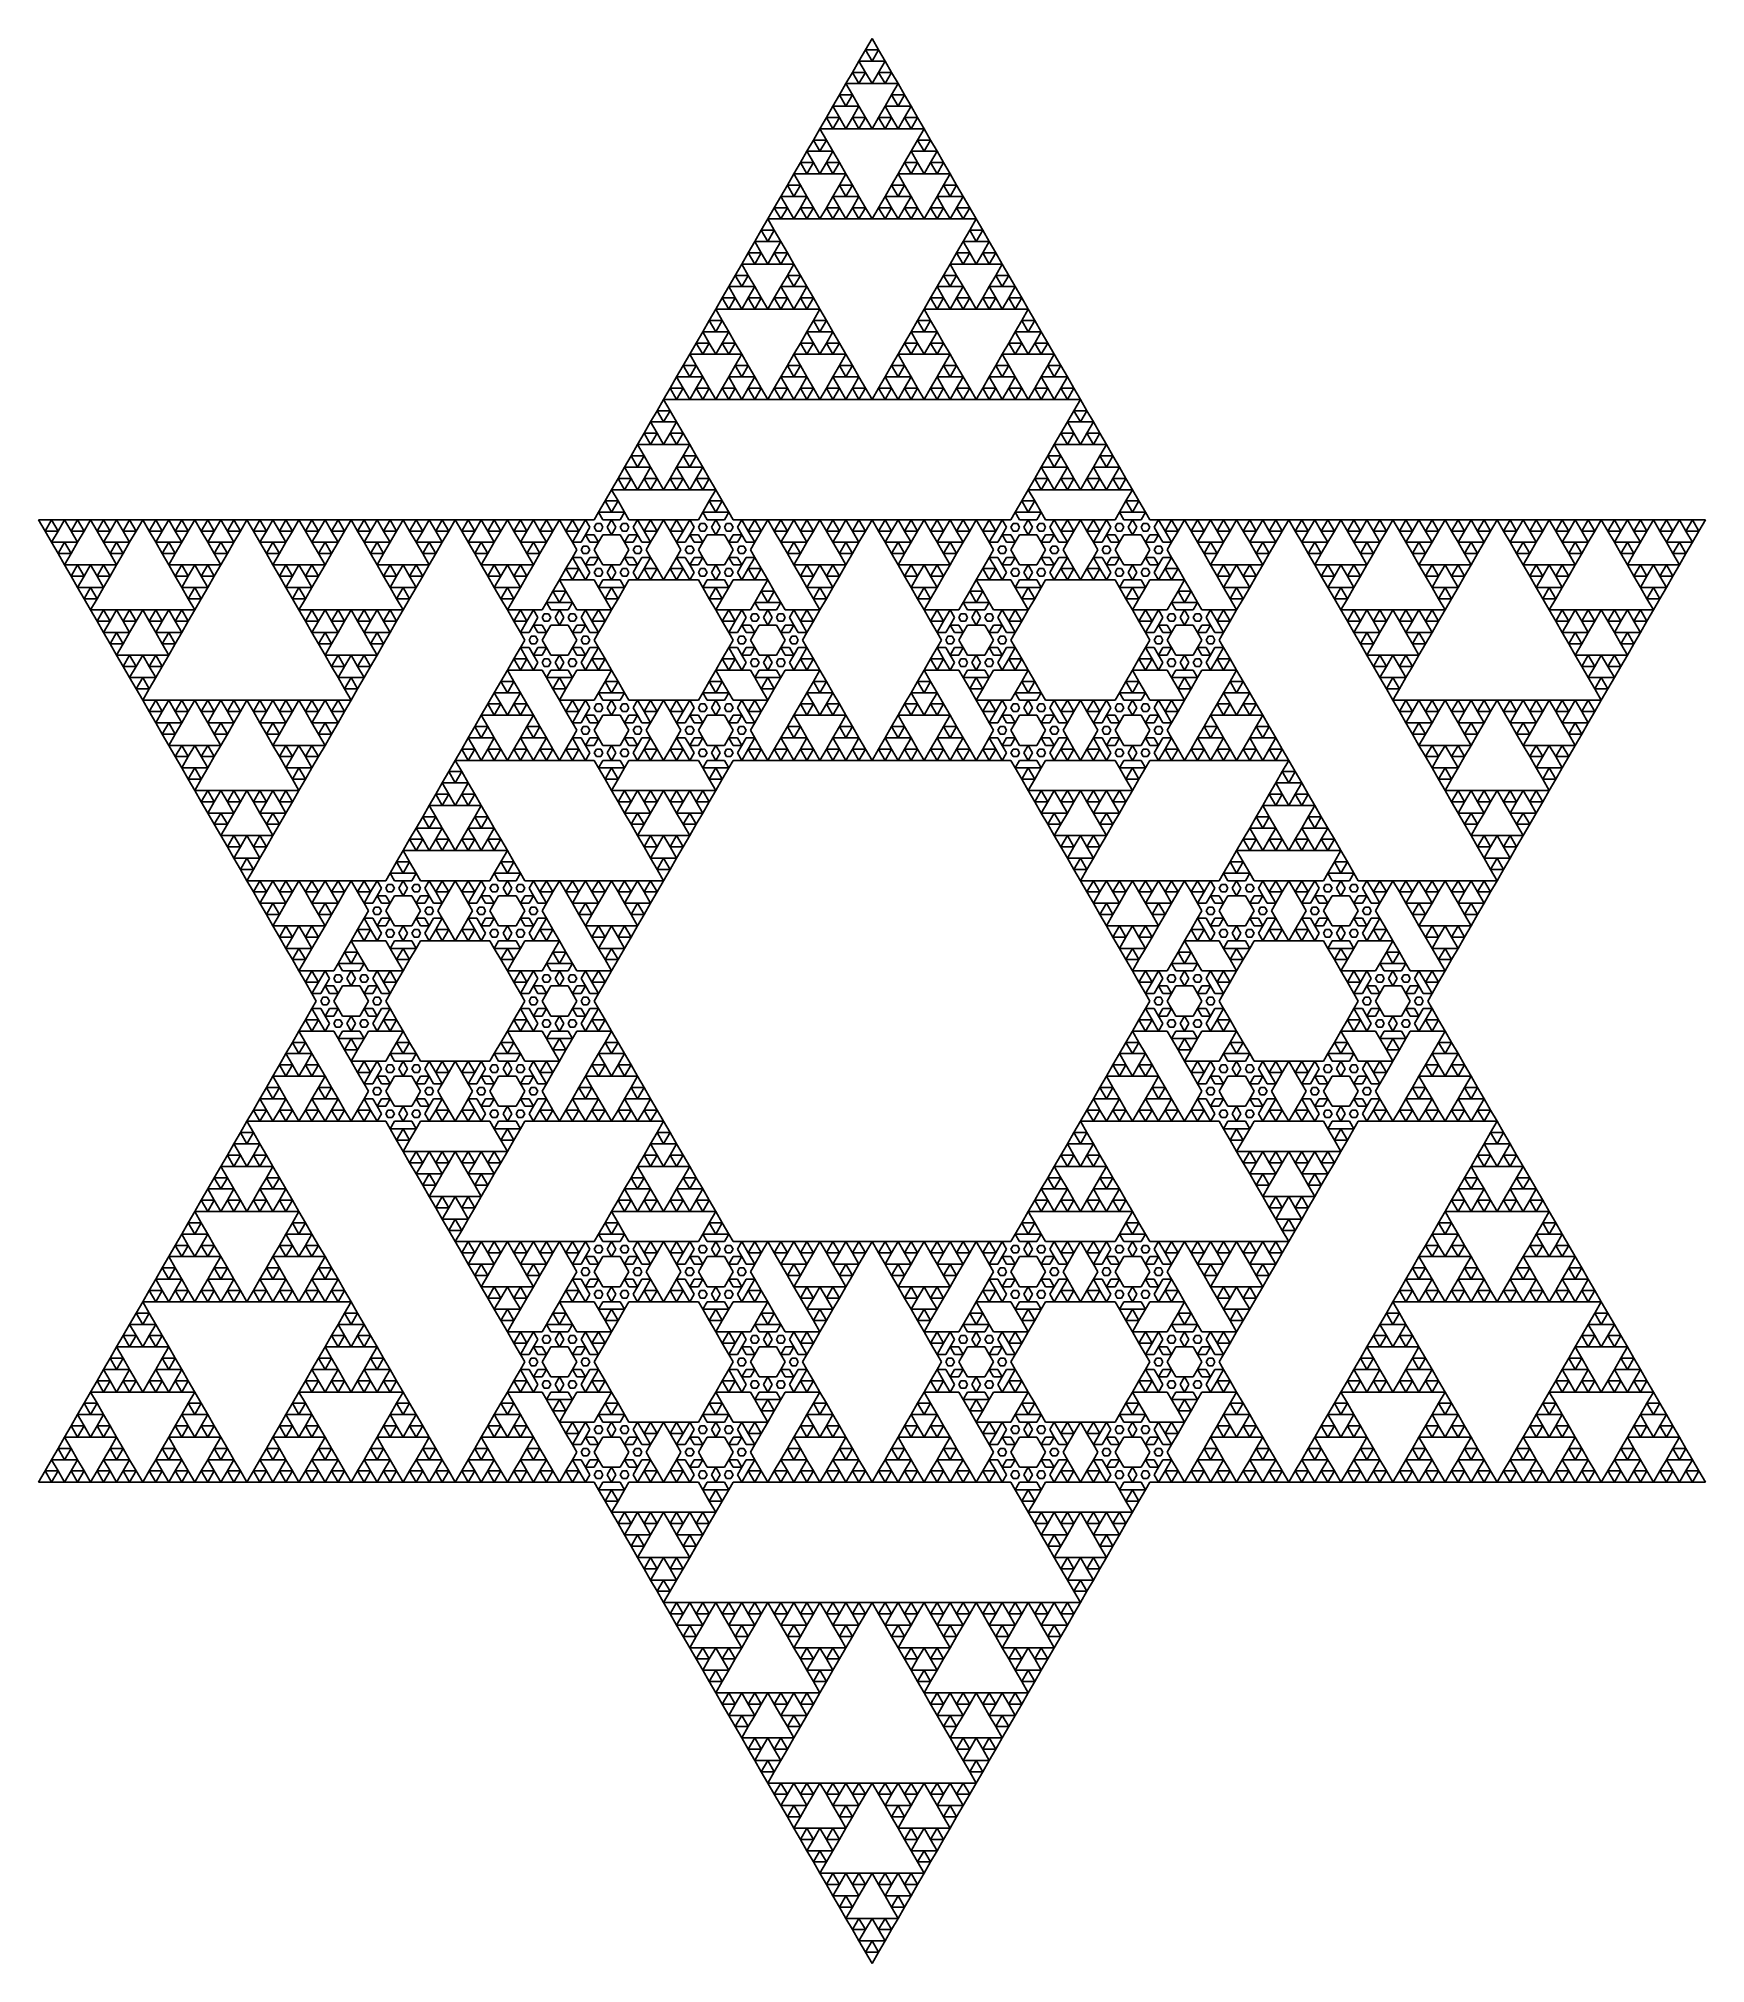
# Model space of a CAD drawing. Header units: metres. Extents: x -50 to 50, y -58 to 58.
import ezdxf

# ---------------------------------------------------------------- set-up
doc = ezdxf.new("R2010")
doc.units = ezdxf.units.M

msp = doc.modelspace()

# ---------------------------------------------------------------- linework, layer by layer
for p, q in [((0, 57.735), (-0.39062, 57.0584)), ((0.39062, 57.0584), (0, 57.735)), ((-0.39062, 57.0584), (-0.78125, 56.3819)), ((-0.39062, 57.0584), (0.39062, 57.0584)), ((0, 56.3819), (-0.39062, 57.0584)), ((0.39062, 57.0584), (0, 56.3819)), ((0.78125, 56.3819), (0.39062, 57.0584)), ((-1.17188, 55.7053), (-1.5625, 55.0287)), ((-0.78125, 56.3818), (-1.17188, 55.7053)), ((-1.17188, 55.7053), (-0.39062, 55.7053)), ((-0.78125, 55.0287), (-1.17188, 55.7053)), ((-0.78125, 56.3819), (0, 56.3819)), ((-0.39062, 55.7053), (-0.78125, 56.3818)), ((-0.39062, 55.7053), (-0.78125, 55.0287)), ((0, 55.0287), (-0.39062, 55.7053)), ((0, 56.3819), (0.78125, 56.3819)), ((0.39062, 55.7053), (0, 55.0287)), ((0.78125, 56.3818), (0.39062, 55.7053)), ((0.39062, 55.7053), (1.17188, 55.7053)), ((0.78125, 55.0287), (0.39062, 55.7053)), ((1.17188, 55.7053), (0.78125, 56.3818)), ((1.17188, 55.7053), (0.78125, 55.0287)), ((1.5625, 55.0287), (1.17188, 55.7053)), ((-1.95312, 54.3521), (-2.34375, 53.6755)), ((-1.5625, 55.0287), (-1.95312, 54.3521)), ((-1.95312, 54.3521), (-1.17188, 54.3521)), ((-1.5625, 53.6755), (-1.95312, 54.3521)), ((-1.5625, 55.0287), (-0.78125, 55.0287)), ((-1.17188, 54.3521), (-1.5625, 55.0287)), ((-1.17188, 54.3521), (-1.5625, 53.6755)), ((-0.78125, 53.6755), (-1.17188, 54.3521)), ((-0.78125, 55.0287), (0, 55.0287)), ((0, 55.0287), (0.78125, 55.0287)), ((0.78125, 55.0287), (1.5625, 55.0287)), ((1.17188, 54.3521), (0.78125, 53.6755)), ((1.5625, 55.0287), (1.17188, 54.3521)), ((1.17188, 54.3521), (1.95312, 54.3521)), ((1.5625, 53.6755), (1.17188, 54.3521)), ((1.95312, 54.3521), (1.5625, 55.0287)), ((1.95312, 54.3521), (1.5625, 53.6755)), ((2.34375, 53.6755), (1.95312, 54.3521)), ((-2.34375, 53.6755), (-2.73438, 52.9989)), ((-2.34375, 53.6755), (-1.5625, 53.6755)), ((-1.95312, 52.9989), (-2.34375, 53.6755)), ((-1.5625, 53.6755), (-0.78125, 53.6755)), ((-0.78125, 53.6755), (-1.17188, 52.9989)), ((-0.39062, 52.9989), (-0.78125, 53.6755)), ((0.78125, 53.6755), (0.39062, 52.9989)), ((0.78125, 53.6755), (1.5625, 53.6755)), ((1.17188, 52.9989), (0.78125, 53.6755)), ((1.5625, 53.6755), (2.34375, 53.6755)), ((2.34375, 53.6755), (1.95312, 52.9989)), ((2.73438, 52.9989), (2.34375, 53.6755)), ((-3.125, 52.3223), (-3.51562, 51.6458)), ((-2.73438, 52.9989), (-3.125, 52.3224)), ((-3.125, 52.3224), (-2.34375, 52.3224)), ((-2.73438, 51.6458), (-3.125, 52.3223)), ((-2.73438, 52.9989), (-1.95312, 52.9989)), ((-2.34375, 52.3224), (-2.73438, 52.9989)), ((-1.95312, 52.9989), (-2.34375, 52.3224)), ((-2.34375, 52.3224), (-1.5625, 52.3224)), ((-1.5625, 52.3224), (-1.95312, 52.9989)), ((-1.17188, 52.9989), (-1.5625, 52.3224)), ((-1.5625, 52.3224), (-0.78125, 52.3224)), ((-1.17188, 52.9989), (-0.39062, 52.9989)), ((-0.78125, 52.3224), (-1.17188, 52.9989)), ((-0.39062, 52.9989), (-0.78125, 52.3224)), ((-0.78125, 52.3224), (0, 52.3224)), ((0, 52.3224), (-0.39062, 52.9989)), ((0.39062, 52.9989), (0, 52.3224)), ((0, 52.3224), (0.78125, 52.3224)), ((0.39062, 52.9989), (1.17188, 52.9989)), ((0.78125, 52.3224), (0.39062, 52.9989)), ((1.17188, 52.9989), (0.78125, 52.3224)), ((0.78125, 52.3224), (1.5625, 52.3224)), ((1.5625, 52.3224), (1.17188, 52.9989)), ((1.95312, 52.9989), (1.5625, 52.3224)), ((1.5625, 52.3224), (2.34375, 52.3224)), ((1.95312, 52.9989), (2.73438, 52.9989)), ((2.34375, 52.3224), (1.95312, 52.9989)), ((2.73438, 52.9989), (2.34375, 52.3224)), ((2.34375, 52.3224), (3.125, 52.3224)), ((3.125, 52.3224), (2.73438, 52.9989)), ((3.125, 52.3223), (2.73438, 51.6458)), ((3.51562, 51.6458), (3.125, 52.3223)), ((-3.90625, 50.9692), (-4.29688, 50.2926)), ((-3.51562, 51.6458), (-3.90625, 50.9692)), ((-3.90625, 50.9692), (-3.125, 50.9692)), ((-3.51562, 50.2926), (-3.90625, 50.9692)), ((-3.51562, 51.6458), (-2.73438, 51.6458)), ((-3.125, 50.9692), (-3.51562, 51.6458)), ((-2.73438, 51.6458), (-3.125, 50.9692)), ((-3.125, 50.9692), (-2.34375, 50.9692)), ((-2.34375, 50.9692), (-2.73438, 51.6458)), ((-2.34375, 50.9692), (-2.73438, 50.2926)), ((-1.95312, 50.2926), (-2.34375, 50.9692)), ((2.34375, 50.9692), (1.95312, 50.2926)), ((2.73438, 51.6458), (2.34375, 50.9692)), ((2.34375, 50.9692), (3.125, 50.9692)), ((2.73438, 50.2926), (2.34375, 50.9692)), ((2.73438, 51.6458), (3.51562, 51.6458)), ((3.125, 50.9692), (2.73438, 51.6458)), ((3.51562, 51.6458), (3.125, 50.9692)), ((3.125, 50.9692), (3.90625, 50.9692)), ((3.90625, 50.9692), (3.51562, 51.6458)), ((3.90625, 50.9692), (3.51562, 50.2926)), ((4.29688, 50.2926), (3.90625, 50.9692)), ((-4.29688, 50.2926), (-4.6875, 49.616)), ((-4.29688, 50.2926), (-3.51562, 50.2926)), ((-3.90625, 49.616), (-4.29688, 50.2926)), ((-3.51562, 50.2926), (-3.90625, 49.616)), ((-3.125, 49.616), (-3.51562, 50.2926)), ((-2.73438, 50.2926), (-3.125, 49.616)), ((-2.73438, 50.2926), (-1.95312, 50.2926)), ((-2.34375, 49.616), (-2.73438, 50.2926)), ((-1.95312, 50.2926), (-2.34375, 49.616)), ((-1.5625, 49.616), (-1.95312, 50.2926)), ((1.95312, 50.2926), (1.5625, 49.616)), ((1.95312, 50.2926), (2.73438, 50.2926)), ((2.34375, 49.616), (1.95312, 50.2926)), ((2.73438, 50.2926), (2.34375, 49.616)), ((3.125, 49.616), (2.73438, 50.2926)), ((3.51562, 50.2926), (3.125, 49.616)), ((3.51562, 50.2926), (4.29688, 50.2926)), ((3.90625, 49.616), (3.51562, 50.2926)), ((4.29688, 50.2926), (3.90625, 49.616)), ((4.6875, 49.616), (4.29688, 50.2926)), ((-5.07812, 48.9394), (-5.46875, 48.2629)), ((-4.6875, 49.616), (-5.07812, 48.9394)), ((-5.07812, 48.9394), (-4.29688, 48.9394)), ((-4.6875, 48.2629), (-5.07812, 48.9394)), ((-4.6875, 49.616), (-3.90625, 49.616)), ((-4.29688, 48.9394), (-4.6875, 49.616)), ((-4.29688, 48.9394), (-4.6875, 48.2629)), ((-3.90625, 48.2629), (-4.29688, 48.9394)), ((-3.90625, 49.616), (-3.125, 49.616)), ((-3.125, 49.616), (-2.34375, 49.616)), ((-2.34375, 49.616), (-1.5625, 49.616)), ((-1.95312, 48.9394), (-2.34375, 48.2629)), ((-1.5625, 49.616), (-1.95312, 48.9394)), ((-1.95312, 48.9394), (-1.17188, 48.9394)), ((-1.5625, 48.2629), (-1.95312, 48.9394)), ((-1.17188, 48.9394), (-1.5625, 49.616)), ((-1.17188, 48.9394), (-1.5625, 48.2629)), ((-0.78125, 48.2629), (-1.17188, 48.9394)), ((1.17188, 48.9394), (0.78125, 48.2629)), ((1.5625, 49.616), (1.17188, 48.9394)), ((1.17188, 48.9394), (1.95312, 48.9394)), ((1.5625, 48.2629), (1.17188, 48.9394)), ((1.5625, 49.616), (2.34375, 49.616)), ((1.95312, 48.9394), (1.5625, 49.616)), ((1.95312, 48.9394), (1.5625, 48.2629)), ((2.34375, 48.2629), (1.95312, 48.9394)), ((2.34375, 49.616), (3.125, 49.616)), ((3.125, 49.616), (3.90625, 49.616)), ((3.90625, 49.616), (4.6875, 49.616)), ((4.29688, 48.9394), (3.90625, 48.2629)), ((4.6875, 49.616), (4.29688, 48.9394)), ((4.29688, 48.9394), (5.07812, 48.9394)), ((4.6875, 48.2629), (4.29688, 48.9394)), ((5.07812, 48.9394), (4.6875, 49.616)), ((5.07812, 48.9394), (4.6875, 48.2629)), ((5.46875, 48.2629), (5.07812, 48.9394)), ((-5.85938, 47.5863), (-6.25, 46.9097)), ((-5.46875, 48.2628), (-5.85938, 47.5863)), ((-5.85938, 47.5863), (-5.07812, 47.5863)), ((-5.46875, 46.9097), (-5.85938, 47.5863)), ((-5.46875, 48.2629), (-4.6875, 48.2629)), ((-5.07812, 47.5863), (-5.46875, 48.2628)), ((-5.07812, 47.5863), (-5.46875, 46.9097)), ((-4.6875, 46.9097), (-5.07812, 47.5863)), ((-4.6875, 48.2629), (-3.90625, 48.2629)), ((-4.29688, 47.5863), (-4.6875, 46.9097)), ((-3.90625, 48.2628), (-4.29688, 47.5863)), ((-4.29688, 47.5863), (-3.51562, 47.5863)), ((-3.90625, 46.9097), (-4.29688, 47.5863)), ((-3.51562, 47.5863), (-3.90625, 48.2628)), ((-3.51562, 47.5863), (-3.90625, 46.9097)), ((-3.125, 46.9097), (-3.51562, 47.5863)), ((-2.73438, 47.5863), (-3.125, 46.9097)), ((-2.34375, 48.2628), (-2.73438, 47.5863)), ((-2.73438, 47.5863), (-1.95312, 47.5863)), ((-2.34375, 46.9097), (-2.73438, 47.5863)), ((-2.34375, 48.2629), (-1.5625, 48.2629)), ((-1.95312, 47.5863), (-2.34375, 48.2628)), ((-1.95312, 47.5863), (-2.34375, 46.9097)), ((-1.5625, 46.9097), (-1.95312, 47.5863)), ((-1.5625, 48.2629), (-0.78125, 48.2629)), ((-1.17188, 47.5863), (-1.5625, 46.9097)), ((-0.78125, 48.2628), (-1.17188, 47.5863)), ((-1.17188, 47.5863), (-0.39062, 47.5863)), ((-0.78125, 46.9097), (-1.17188, 47.5863)), ((-0.39062, 47.5863), (-0.78125, 48.2628)), ((-0.39062, 47.5863), (-0.78125, 46.9097)), ((0, 46.9097), (-0.39062, 47.5863)), ((0.39062, 47.5863), (0, 46.9097)), ((0.78125, 48.2628), (0.39062, 47.5863)), ((0.39062, 47.5863), (1.17188, 47.5863)), ((0.78125, 46.9097), (0.39062, 47.5863)), ((0.78125, 48.2629), (1.5625, 48.2629)), ((1.17188, 47.5863), (0.78125, 48.2628)), ((1.17188, 47.5863), (0.78125, 46.9097)), ((1.5625, 46.9097), (1.17188, 47.5863)), ((1.5625, 48.2629), (2.34375, 48.2629)), ((1.95312, 47.5863), (1.5625, 46.9097)), ((2.34375, 48.2628), (1.95312, 47.5863)), ((1.95312, 47.5863), (2.73438, 47.5863)), ((2.34375, 46.9097), (1.95312, 47.5863)), ((2.73438, 47.5863), (2.34375, 48.2628)), ((2.73438, 47.5863), (2.34375, 46.9097)), ((3.125, 46.9097), (2.73438, 47.5863)), ((3.51562, 47.5863), (3.125, 46.9097)), ((3.90625, 48.2628), (3.51562, 47.5863)), ((3.51562, 47.5863), (4.29688, 47.5863)), ((3.90625, 46.9097), (3.51562, 47.5863)), ((3.90625, 48.2629), (4.6875, 48.2629)), ((4.29688, 47.5863), (3.90625, 48.2628)), ((4.29688, 47.5863), (3.90625, 46.9097)), ((4.6875, 46.9097), (4.29688, 47.5863)), ((4.6875, 48.2629), (5.46875, 48.2629)), ((5.07812, 47.5863), (4.6875, 46.9097)), ((5.46875, 48.2628), (5.07812, 47.5863)), ((5.07812, 47.5863), (5.85938, 47.5863)), ((5.46875, 46.9097), (5.07812, 47.5863)), ((5.85938, 47.5863), (5.46875, 48.2628)), ((5.85938, 47.5863), (5.46875, 46.9097)), ((6.25, 46.9097), (5.85938, 47.5863)), ((-6.64062, 46.2331), (-7.03125, 45.5565)), ((-6.25, 46.9097), (-6.64062, 46.2331)), ((-6.64062, 46.2331), (-5.85938, 46.2331)), ((-6.25, 45.5565), (-6.64062, 46.2331)), ((-6.25, 46.9097), (-5.46875, 46.9097)), ((-5.85938, 46.2331), (-6.25, 46.9097)), ((-5.85938, 46.2331), (-6.25, 45.5565)), ((-5.46875, 45.5565), (-5.85938, 46.2331)), ((-5.46875, 46.9097), (-4.6875, 46.9097)), ((-4.6875, 46.9097), (-3.90625, 46.9097)), ((-3.90625, 46.9097), (-3.125, 46.9097)), ((-3.125, 46.9097), (-2.34375, 46.9097)), ((-2.34375, 46.9097), (-1.5625, 46.9097)), ((-1.5625, 46.9097), (-0.78125, 46.9097)), ((-0.78125, 46.9097), (0, 46.9097)), ((0, 46.9097), (0.78125, 46.9097)), ((0.78125, 46.9097), (1.5625, 46.9097)), ((1.5625, 46.9097), (2.34375, 46.9097)), ((2.34375, 46.9097), (3.125, 46.9097)), ((3.125, 46.9097), (3.90625, 46.9097)), ((3.90625, 46.9097), (4.6875, 46.9097)), ((4.6875, 46.9097), (5.46875, 46.9097)), ((5.46875, 46.9097), (6.25, 46.9097)), ((5.85938, 46.2331), (5.46875, 45.5565)), ((6.25, 46.9097), (5.85938, 46.2331)), ((5.85938, 46.2331), (6.64062, 46.2331)), ((6.25, 45.5565), (5.85938, 46.2331)), ((6.64062, 46.2331), (6.25, 46.9097)), ((6.64062, 46.2331), (6.25, 45.5565)), ((7.03125, 45.5565), (6.64062, 46.2331)), ((-7.03125, 45.5565), (-7.42188, 44.8799)), ((-7.03125, 45.5565), (-6.25, 45.5565)), ((-6.64062, 44.8799), (-7.03125, 45.5565)), ((-6.25, 45.5565), (-5.46875, 45.5565)), ((-5.46875, 45.5565), (-5.85938, 44.8799)), ((-5.07812, 44.8799), (-5.46875, 45.5565)), ((5.46875, 45.5565), (5.07812, 44.8799)), ((5.46875, 45.5565), (6.25, 45.5565)), ((5.85938, 44.8799), (5.46875, 45.5565)), ((6.25, 45.5565), (7.03125, 45.5565)), ((7.03125, 45.5565), (6.64062, 44.8799)), ((7.42188, 44.8799), (7.03125, 45.5565)), ((-7.8125, 44.2034), (-8.20312, 43.5268)), ((-7.42188, 44.8799), (-7.8125, 44.2034)), ((-7.8125, 44.2034), (-7.03125, 44.2034)), ((-7.42188, 43.5268), (-7.8125, 44.2034)), ((-7.42188, 44.8799), (-6.64062, 44.8799)), ((-7.03125, 44.2034), (-7.42188, 44.8799)), ((-6.64062, 44.8799), (-7.03125, 44.2034)), ((-7.03125, 44.2034), (-6.25, 44.2034)), ((-6.25, 44.2034), (-6.64062, 44.8799)), ((-5.85938, 44.8799), (-6.25, 44.2034)), ((-6.25, 44.2034), (-5.46875, 44.2034)), ((-5.85938, 44.8799), (-5.07812, 44.8799)), ((-5.46875, 44.2034), (-5.85938, 44.8799)), ((-5.07812, 44.8799), (-5.46875, 44.2034)), ((-5.46875, 44.2034), (-4.6875, 44.2034)), ((-4.6875, 44.2034), (-5.07812, 44.8799)), ((-4.6875, 44.2034), (-5.07812, 43.5268)), ((-4.29688, 43.5268), (-4.6875, 44.2034)), ((4.6875, 44.2034), (4.29688, 43.5268)), ((5.07812, 44.8799), (4.6875, 44.2034)), ((4.6875, 44.2034), (5.46875, 44.2034)), ((5.07812, 43.5268), (4.6875, 44.2034)), ((5.07812, 44.8799), (5.85938, 44.8799)), ((5.46875, 44.2034), (5.07812, 44.8799)), ((5.85938, 44.8799), (5.46875, 44.2034)), ((5.46875, 44.2034), (6.25, 44.2034)), ((6.25, 44.2034), (5.85938, 44.8799)), ((6.64062, 44.8799), (6.25, 44.2034)), ((6.25, 44.2034), (7.03125, 44.2034)), ((6.64062, 44.8799), (7.42188, 44.8799)), ((7.03125, 44.2034), (6.64062, 44.8799)), ((7.42188, 44.8799), (7.03125, 44.2034)), ((7.03125, 44.2034), (7.8125, 44.2034)), ((7.8125, 44.2034), (7.42188, 44.8799)), ((7.8125, 44.2034), (7.42188, 43.5268)), ((8.20312, 43.5268), (7.8125, 44.2034)), ((-8.59375, 42.8502), (-8.98438, 42.1736)), ((-8.20312, 43.5268), (-8.59375, 42.8502)), ((-8.59375, 42.8502), (-7.8125, 42.8502)), ((-8.20312, 42.1736), (-8.59375, 42.8502)), ((-8.20312, 43.5268), (-7.42188, 43.5268)), ((-7.8125, 42.8502), (-8.20312, 43.5268)), ((-7.42188, 43.5268), (-7.8125, 42.8502)), ((-7.8125, 42.8502), (-7.03125, 42.8502)), ((-7.03125, 42.8502), (-7.42188, 43.5268)), ((-7.03125, 42.8502), (-7.42188, 42.1736)), ((-6.64062, 42.1736), (-7.03125, 42.8502)), ((-5.46875, 42.8502), (-5.85938, 42.1736)), ((-5.07812, 43.5268), (-5.46875, 42.8502)), ((-5.46875, 42.8502), (-4.6875, 42.8502)), ((-5.07812, 42.1736), (-5.46875, 42.8502)), ((-5.07812, 43.5268), (-4.29688, 43.5268)), ((-4.6875, 42.8502), (-5.07812, 43.5268)), ((-4.29688, 43.5268), (-4.6875, 42.8502)), ((-4.6875, 42.8502), (-3.90625, 42.8502)), ((-3.90625, 42.8502), (-4.29688, 43.5268)), ((-3.90625, 42.8502), (-4.29688, 42.1736)), ((-3.51562, 42.1736), (-3.90625, 42.8502)), ((3.90625, 42.8502), (3.51562, 42.1736)), ((4.29688, 43.5268), (3.90625, 42.8502)), ((3.90625, 42.8502), (4.6875, 42.8502)), ((4.29688, 42.1736), (3.90625, 42.8502)), ((4.29688, 43.5268), (5.07812, 43.5268)), ((4.6875, 42.8502), (4.29688, 43.5268)), ((5.07812, 43.5268), (4.6875, 42.8502)), ((4.6875, 42.8502), (5.46875, 42.8502)), ((5.46875, 42.8502), (5.07812, 43.5268)), ((5.46875, 42.8502), (5.07812, 42.1736)), ((5.85938, 42.1736), (5.46875, 42.8502)), ((7.03125, 42.8502), (6.64062, 42.1736)), ((7.42188, 43.5268), (7.03125, 42.8502)), ((7.03125, 42.8502), (7.8125, 42.8502)), ((7.42188, 42.1736), (7.03125, 42.8502)), ((7.42188, 43.5268), (8.20312, 43.5268)), ((7.8125, 42.8502), (7.42188, 43.5268)), ((8.20312, 43.5268), (7.8125, 42.8502)), ((7.8125, 42.8502), (8.59375, 42.8502)), ((8.59375, 42.8502), (8.20312, 43.5268)), ((8.59375, 42.8502), (8.20312, 42.1736)), ((8.98438, 42.1736), (8.59375, 42.8502)), ((-8.98438, 42.1736), (-9.375, 41.497)), ((-8.98438, 42.1736), (-8.20312, 42.1736)), ((-8.59375, 41.497), (-8.98438, 42.1736)), ((-8.20312, 42.1736), (-8.59375, 41.497)), ((-7.8125, 41.497), (-8.20312, 42.1736)), ((-7.42188, 42.1736), (-7.8125, 41.497)), ((-7.42188, 42.1736), (-6.64062, 42.1736)), ((-7.03125, 41.497), (-7.42188, 42.1736)), ((-6.64062, 42.1736), (-7.03125, 41.497)), ((-6.25, 41.497), (-6.64062, 42.1736)), ((-5.85938, 42.1736), (-6.25, 41.497)), ((-5.85938, 42.1736), (-5.07812, 42.1736)), ((-5.46875, 41.497), (-5.85938, 42.1736)), ((-5.07812, 42.1736), (-5.46875, 41.497)), ((-4.6875, 41.497), (-5.07812, 42.1736)), ((-4.29688, 42.1736), (-4.6875, 41.497)), ((-4.29688, 42.1736), (-3.51562, 42.1736)), ((-3.90625, 41.497), (-4.29688, 42.1736)), ((-3.51562, 42.1736), (-3.90625, 41.497)), ((-3.125, 41.497), (-3.51562, 42.1736)), ((3.51562, 42.1736), (3.125, 41.497)), ((3.51562, 42.1736), (4.29688, 42.1736)), ((3.90625, 41.497), (3.51562, 42.1736)), ((4.29688, 42.1736), (3.90625, 41.497)), ((4.6875, 41.497), (4.29688, 42.1736)), ((5.07812, 42.1736), (4.6875, 41.497)), ((5.07812, 42.1736), (5.85938, 42.1736)), ((5.46875, 41.497), (5.07812, 42.1736)), ((5.85938, 42.1736), (5.46875, 41.497)), ((6.25, 41.497), (5.85938, 42.1736)), ((6.64062, 42.1736), (6.25, 41.497)), ((6.64062, 42.1736), (7.42188, 42.1736)), ((7.03125, 41.497), (6.64062, 42.1736)), ((7.42188, 42.1736), (7.03125, 41.497)), ((7.8125, 41.497), (7.42188, 42.1736)), ((8.20312, 42.1736), (7.8125, 41.497)), ((8.20312, 42.1736), (8.98438, 42.1736)), ((8.59375, 41.497), (8.20312, 42.1736)), ((8.98438, 42.1736), (8.59375, 41.497)), ((9.375, 41.497), (8.98438, 42.1736)), ((-9.76562, 40.8204), (-10.1562, 40.1439)), ((-9.375, 41.497), (-9.76562, 40.8204)), ((-9.76562, 40.8204), (-8.98438, 40.8204)), ((-9.375, 40.1439), (-9.76562, 40.8204)), ((-9.375, 41.497), (-8.59375, 41.497)), ((-8.98438, 40.8204), (-9.375, 41.497)), ((-8.98438, 40.8204), (-9.375, 40.1439)), ((-8.59375, 40.1439), (-8.98438, 40.8204)), ((-8.59375, 41.497), (-7.8125, 41.497)), ((-7.8125, 41.497), (-7.03125, 41.497)), ((-7.03125, 41.497), (-6.25, 41.497)), ((-6.25, 41.497), (-5.46875, 41.497)), ((-5.46875, 41.497), (-4.6875, 41.497)), ((-4.6875, 41.497), (-3.90625, 41.497)), ((-3.90625, 41.497), (-3.125, 41.497)), ((-3.51562, 40.8204), (-3.90625, 40.1439)), ((-3.125, 41.497), (-3.51562, 40.8204)), ((-3.51562, 40.8204), (-2.73438, 40.8204)), ((-3.125, 40.1439), (-3.51562, 40.8204)), ((-2.73438, 40.8204), (-3.125, 41.497)), ((-2.73438, 40.8204), (-3.125, 40.1439)), ((-2.34375, 40.1439), (-2.73438, 40.8204)), ((2.73438, 40.8204), (2.34375, 40.1439)), ((3.125, 41.497), (2.73438, 40.8204)), ((2.73438, 40.8204), (3.51562, 40.8204)), ((3.125, 40.1439), (2.73438, 40.8204)), ((3.125, 41.497), (3.90625, 41.497)), ((3.51562, 40.8204), (3.125, 41.497)), ((3.51562, 40.8204), (3.125, 40.1439)), ((3.90625, 40.1439), (3.51562, 40.8204)), ((3.90625, 41.497), (4.6875, 41.497)), ((4.6875, 41.497), (5.46875, 41.497)), ((5.46875, 41.497), (6.25, 41.497)), ((6.25, 41.497), (7.03125, 41.497)), ((7.03125, 41.497), (7.8125, 41.497)), ((7.8125, 41.497), (8.59375, 41.497)), ((8.59375, 41.497), (9.375, 41.497)), ((8.98438, 40.8204), (8.59375, 40.1439)), ((9.375, 41.497), (8.98438, 40.8204)), ((8.98438, 40.8204), (9.76562, 40.8204)), ((9.375, 40.1439), (8.98438, 40.8204)), ((9.76562, 40.8204), (9.375, 41.497)), ((9.76562, 40.8204), (9.375, 40.1439)), ((10.1562, 40.1439), (9.76562, 40.8204)), ((-10.5469, 39.4673), (-10.9375, 38.7907)), ((-10.1562, 40.1439), (-10.5469, 39.4673)), ((-10.5469, 39.4673), (-9.76562, 39.4673)), ((-10.1562, 38.7907), (-10.5469, 39.4673)), ((-10.1562, 40.1439), (-9.375, 40.1439)), ((-9.76562, 39.4673), (-10.1562, 40.1439)), ((-9.76562, 39.4673), (-10.1562, 38.7907)), ((-9.375, 38.7907), (-9.76562, 39.4673)), ((-9.375, 40.1439), (-8.59375, 40.1439)), ((-8.98438, 39.4673), (-9.375, 38.7907)), ((-8.59375, 40.1439), (-8.98438, 39.4673)), ((-8.98438, 39.4673), (-8.20312, 39.4673)), ((-8.59375, 38.7907), (-8.98438, 39.4673)), ((-8.20312, 39.4673), (-8.59375, 40.1439)), ((-8.20312, 39.4673), (-8.59375, 38.7907)), ((-7.8125, 38.7907), (-8.20312, 39.4673)), ((-4.29688, 39.4673), (-4.6875, 38.7907)), ((-3.90625, 40.1439), (-4.29688, 39.4673)), ((-4.29688, 39.4673), (-3.51562, 39.4673)), ((-3.90625, 38.7907), (-4.29688, 39.4673)), ((-3.90625, 40.1439), (-3.125, 40.1439)), ((-3.51562, 39.4673), (-3.90625, 40.1439)), ((-3.51562, 39.4673), (-3.90625, 38.7907)), ((-3.125, 38.7907), (-3.51562, 39.4673)), ((-3.125, 40.1439), (-2.34375, 40.1439)), ((-2.73438, 39.4673), (-3.125, 38.7907)), ((-2.34375, 40.1439), (-2.73438, 39.4673)), ((-2.73438, 39.4673), (-1.95312, 39.4673)), ((-2.34375, 38.7907), (-2.73438, 39.4673)), ((-1.95312, 39.4673), (-2.34375, 40.1439)), ((-1.95312, 39.4673), (-2.34375, 38.7907)), ((-1.5625, 38.7907), (-1.95312, 39.4673)), ((1.95312, 39.4673), (1.5625, 38.7907)), ((2.34375, 40.1439), (1.95312, 39.4673)), ((1.95312, 39.4673), (2.73438, 39.4673)), ((2.34375, 38.7907), (1.95312, 39.4673)), ((2.34375, 40.1439), (3.125, 40.1439)), ((2.73438, 39.4673), (2.34375, 40.1439)), ((2.73438, 39.4673), (2.34375, 38.7907)), ((3.125, 38.7907), (2.73438, 39.4673)), ((3.125, 40.1439), (3.90625, 40.1439)), ((3.51562, 39.4673), (3.125, 38.7907)), ((3.90625, 40.1439), (3.51562, 39.4673)), ((3.51562, 39.4673), (4.29688, 39.4673)), ((3.90625, 38.7907), (3.51562, 39.4673)), ((4.29688, 39.4673), (3.90625, 40.1439)), ((4.29688, 39.4673), (3.90625, 38.7907)), ((4.6875, 38.7907), (4.29688, 39.4673)), ((8.20312, 39.4673), (7.8125, 38.7907)), ((8.59375, 40.1439), (8.20312, 39.4673)), ((8.20312, 39.4673), (8.98438, 39.4673)), ((8.59375, 38.7907), (8.20312, 39.4673)), ((8.59375, 40.1439), (9.375, 40.1439)), ((8.98438, 39.4673), (8.59375, 40.1439)), ((8.98438, 39.4673), (8.59375, 38.7907)), ((9.375, 38.7907), (8.98438, 39.4673)), ((9.375, 40.1439), (10.1562, 40.1439)), ((9.76562, 39.4673), (9.375, 38.7907)), ((10.1562, 40.1439), (9.76562, 39.4673)), ((9.76562, 39.4673), (10.5469, 39.4673)), ((10.1562, 38.7907), (9.76562, 39.4673)), ((10.5469, 39.4673), (10.1562, 40.1439)), ((10.5469, 39.4673), (10.1562, 38.7907)), ((10.9375, 38.7907), (10.5469, 39.4673)), ((-11.3281, 38.1141), (-11.7188, 37.4375)), ((-10.9375, 38.7907), (-11.3281, 38.1141)), ((-11.3281, 38.1141), (-10.5469, 38.1141)), ((-10.9375, 37.4375), (-11.3281, 38.1141)), ((-10.9375, 38.7907), (-10.1562, 38.7907)), ((-10.5469, 38.1141), (-10.9375, 38.7907)), ((-10.5469, 38.1141), (-10.9375, 37.4375)), ((-10.1562, 37.4375), (-10.5469, 38.1141)), ((-10.1562, 38.7907), (-9.375, 38.7907)), ((-9.375, 38.7907), (-8.59375, 38.7907)), ((-8.59375, 38.7907), (-7.8125, 38.7907)), ((-8.20312, 38.1141), (-8.59375, 37.4375)), ((-7.8125, 38.7907), (-8.20312, 38.1141)), ((-8.20312, 38.1141), (-7.42188, 38.1141)), ((-7.8125, 37.4375), (-8.20312, 38.1141)), ((-7.42188, 38.1141), (-7.8125, 38.7907)), ((-7.42188, 38.1141), (-7.8125, 37.4375)), ((-7.03125, 37.4375), (-7.42188, 38.1141)), ((-5.07812, 38.1141), (-5.46875, 37.4375)), ((-4.6875, 38.7907), (-5.07812, 38.1141)), ((-5.07812, 38.1141), (-4.29688, 38.1141)), ((-4.6875, 37.4375), (-5.07812, 38.1141)), ((-4.6875, 38.7907), (-3.90625, 38.7907)), ((-4.29688, 38.1141), (-4.6875, 38.7907)), ((-4.29688, 38.1141), (-4.6875, 37.4375)), ((-3.90625, 37.4375), (-4.29688, 38.1141)), ((-3.90625, 38.7907), (-3.125, 38.7907)), ((-3.125, 38.7907), (-2.34375, 38.7907)), ((-2.34375, 38.7907), (-1.5625, 38.7907)), ((-1.95312, 38.1141), (-2.34375, 37.4375)), ((-1.5625, 38.7907), (-1.95312, 38.1141)), ((-1.95312, 38.1141), (-1.17188, 38.1141)), ((-1.5625, 37.4375), (-1.95312, 38.1141)), ((-1.17188, 38.1141), (-1.5625, 38.7907)), ((-1.17188, 38.1141), (-1.5625, 37.4375)), ((-0.78125, 37.4375), (-1.17188, 38.1141)), ((1.17188, 38.1141), (0.78125, 37.4375)), ((1.5625, 38.7907), (1.17188, 38.1141)), ((1.17188, 38.1141), (1.95312, 38.1141)), ((1.5625, 37.4375), (1.17188, 38.1141)), ((1.5625, 38.7907), (2.34375, 38.7907)), ((1.95312, 38.1141), (1.5625, 38.7907)), ((1.95312, 38.1141), (1.5625, 37.4375)), ((2.34375, 37.4375), (1.95312, 38.1141)), ((2.34375, 38.7907), (3.125, 38.7907)), ((3.125, 38.7907), (3.90625, 38.7907)), ((3.90625, 38.7907), (4.6875, 38.7907)), ((4.29688, 38.1141), (3.90625, 37.4375)), ((4.6875, 38.7907), (4.29688, 38.1141)), ((4.29688, 38.1141), (5.07812, 38.1141)), ((4.6875, 37.4375), (4.29688, 38.1141)), ((5.07812, 38.1141), (4.6875, 38.7907)), ((5.07812, 38.1141), (4.6875, 37.4375)), ((5.46875, 37.4375), (5.07812, 38.1141)), ((7.42188, 38.1141), (7.03125, 37.4375)), ((7.8125, 38.7907), (7.42188, 38.1141)), ((7.42188, 38.1141), (8.20312, 38.1141)), ((7.8125, 37.4375), (7.42188, 38.1141)), ((7.8125, 38.7907), (8.59375, 38.7907)), ((8.20312, 38.1141), (7.8125, 38.7907)), ((8.20312, 38.1141), (7.8125, 37.4375)), ((8.59375, 37.4375), (8.20312, 38.1141)), ((8.59375, 38.7907), (9.375, 38.7907)), ((9.375, 38.7907), (10.1562, 38.7907)), ((10.1562, 38.7907), (10.9375, 38.7907)), ((10.5469, 38.1141), (10.1562, 37.4375)), ((10.9375, 38.7907), (10.5469, 38.1141)), ((10.5469, 38.1141), (11.3281, 38.1141)), ((10.9375, 37.4375), (10.5469, 38.1141)), ((11.3281, 38.1141), (10.9375, 38.7907)), ((11.3281, 38.1141), (10.9375, 37.4375)), ((11.7188, 37.4375), (11.3281, 38.1141)), ((-11.7188, 37.4375), (-12.1094, 36.761)), ((-11.7188, 37.4375), (-10.9375, 37.4375)), ((-11.3281, 36.761), (-11.7188, 37.4375)), ((-10.9375, 37.4375), (-10.1562, 37.4375)), ((-10.1562, 37.4375), (-10.5469, 36.761)), ((-9.76562, 36.761), (-10.1562, 37.4375)), ((-8.59375, 37.4375), (-8.98438, 36.761)), ((-8.59375, 37.4375), (-7.8125, 37.4375)), ((-8.20312, 36.761), (-8.59375, 37.4375)), ((-7.8125, 37.4375), (-7.03125, 37.4375)), ((-7.03125, 37.4375), (-7.42188, 36.761)), ((-6.64062, 36.761), (-7.03125, 37.4375)), ((-5.46875, 37.4375), (-5.85938, 36.761)), ((-5.46875, 37.4375), (-4.6875, 37.4375)), ((-5.07812, 36.761), (-5.46875, 37.4375)), ((-4.6875, 37.4375), (-3.90625, 37.4375)), ((-3.90625, 37.4375), (-4.29688, 36.761)), ((-3.51562, 36.761), (-3.90625, 37.4375)), ((-2.34375, 37.4375), (-2.73438, 36.761)), ((-2.34375, 37.4375), (-1.5625, 37.4375)), ((-1.95312, 36.761), (-2.34375, 37.4375)), ((-1.5625, 37.4375), (-0.78125, 37.4375)), ((-0.78125, 37.4375), (-1.17188, 36.761)), ((-0.39062, 36.761), (-0.78125, 37.4375)), ((0.78125, 37.4375), (0.39062, 36.761)), ((0.78125, 37.4375), (1.5625, 37.4375)), ((1.17188, 36.761), (0.78125, 37.4375)), ((1.5625, 37.4375), (2.34375, 37.4375)), ((2.34375, 37.4375), (1.95312, 36.761)), ((2.73438, 36.761), (2.34375, 37.4375)), ((3.90625, 37.4375), (3.51562, 36.761)), ((3.90625, 37.4375), (4.6875, 37.4375)), ((4.29688, 36.761), (3.90625, 37.4375)), ((4.6875, 37.4375), (5.46875, 37.4375)), ((5.46875, 37.4375), (5.07812, 36.761)), ((5.85938, 36.761), (5.46875, 37.4375)), ((7.03125, 37.4375), (6.64062, 36.761)), ((7.03125, 37.4375), (7.8125, 37.4375)), ((7.42188, 36.761), (7.03125, 37.4375)), ((7.8125, 37.4375), (8.59375, 37.4375)), ((8.59375, 37.4375), (8.20312, 36.761)), ((8.98438, 36.761), (8.59375, 37.4375)), ((10.1562, 37.4375), (9.76562, 36.761)), ((10.1562, 37.4375), (10.9375, 37.4375)), ((10.5469, 36.761), (10.1562, 37.4375)), ((10.9375, 37.4375), (11.7188, 37.4375)), ((11.7188, 37.4375), (11.3281, 36.761)), ((12.1094, 36.761), (11.7188, 37.4375)), ((-12.5, 36.0844), (-12.8906, 35.4078)), ((-12.1094, 36.761), (-12.5, 36.0844)), ((-12.5, 36.0844), (-11.7188, 36.0844)), ((-12.1094, 35.4078), (-12.5, 36.0844)), ((-12.1094, 36.761), (-11.3281, 36.761)), ((-11.7188, 36.0844), (-12.1094, 36.761)), ((-11.3281, 36.761), (-11.7188, 36.0844)), ((-11.7188, 36.0844), (-10.9375, 36.0844)), ((-10.9375, 36.0844), (-11.3281, 36.761)), ((-10.5469, 36.761), (-10.9375, 36.0844)), ((-10.9375, 36.0844), (-10.1562, 36.0844)), ((-10.5469, 36.761), (-9.76562, 36.761)), ((-10.1562, 36.0844), (-10.5469, 36.761)), ((-9.76562, 36.761), (-10.1562, 36.0844)), ((-10.1562, 36.0844), (-9.375, 36.0844)), ((-9.375, 36.0844), (-9.76562, 36.761)), ((-8.98438, 36.761), (-9.375, 36.0844)), ((-9.375, 36.0844), (-8.59375, 36.0844)), ((-8.98438, 36.761), (-8.20312, 36.761)), ((-8.59375, 36.0844), (-8.98438, 36.761)), ((-8.20312, 36.761), (-8.59375, 36.0844)), ((-8.59375, 36.0844), (-7.8125, 36.0844)), ((-7.8125, 36.0844), (-8.20312, 36.761)), ((-7.42188, 36.761), (-7.8125, 36.0844)), ((-7.8125, 36.0844), (-7.03125, 36.0844)), ((-7.42188, 36.761), (-6.64062, 36.761)), ((-7.03125, 36.0844), (-7.42188, 36.761)), ((-6.64062, 36.761), (-7.03125, 36.0844)), ((-7.03125, 36.0844), (-6.25, 36.0844)), ((-6.25, 36.0844), (-6.64062, 36.761)), ((-5.85938, 36.761), (-6.25, 36.0844)), ((-6.25, 36.0844), (-5.46875, 36.0844)), ((-5.85938, 36.761), (-5.07812, 36.761)), ((-5.46875, 36.0844), (-5.85938, 36.761)), ((-5.07812, 36.761), (-5.46875, 36.0844)), ((-5.46875, 36.0844), (-4.6875, 36.0844)), ((-4.6875, 36.0844), (-5.07812, 36.761)), ((-4.29688, 36.761), (-4.6875, 36.0844)), ((-4.6875, 36.0844), (-3.90625, 36.0844)), ((-4.29688, 36.761), (-3.51562, 36.761)), ((-3.90625, 36.0844), (-4.29688, 36.761)), ((-3.51562, 36.761), (-3.90625, 36.0844)), ((-3.90625, 36.0844), (-3.125, 36.0844)), ((-3.125, 36.0844), (-3.51562, 36.761)), ((-2.73438, 36.761), (-3.125, 36.0844)), ((-3.125, 36.0844), (-2.34375, 36.0844)), ((-2.73438, 36.761), (-1.95312, 36.761)), ((-2.34375, 36.0844), (-2.73438, 36.761)), ((-1.95312, 36.761), (-2.34375, 36.0844)), ((-2.34375, 36.0844), (-1.5625, 36.0844)), ((-1.5625, 36.0844), (-1.95312, 36.761)), ((-1.17188, 36.761), (-1.5625, 36.0844)), ((-1.5625, 36.0844), (-0.78125, 36.0844)), ((-1.17188, 36.761), (-0.39062, 36.761)), ((-0.78125, 36.0844), (-1.17188, 36.761)), ((-0.39062, 36.761), (-0.78125, 36.0844)), ((-0.78125, 36.0844), (0, 36.0844)), ((0, 36.0844), (-0.39062, 36.761)), ((0.39062, 36.761), (0, 36.0844)), ((0, 36.0844), (0.78125, 36.0844)), ((0.39062, 36.761), (1.17188, 36.761)), ((0.78125, 36.0844), (0.39062, 36.761)), ((1.17188, 36.761), (0.78125, 36.0844)), ((0.78125, 36.0844), (1.5625, 36.0844)), ((1.5625, 36.0844), (1.17188, 36.761)), ((1.95312, 36.761), (1.5625, 36.0844)), ((1.5625, 36.0844), (2.34375, 36.0844)), ((1.95312, 36.761), (2.73438, 36.761)), ((2.34375, 36.0844), (1.95312, 36.761)), ((2.73438, 36.761), (2.34375, 36.0844)), ((2.34375, 36.0844), (3.125, 36.0844)), ((3.125, 36.0844), (2.73438, 36.761)), ((3.51562, 36.761), (3.125, 36.0844)), ((3.125, 36.0844), (3.90625, 36.0844)), ((3.51562, 36.761), (4.29688, 36.761)), ((3.90625, 36.0844), (3.51562, 36.761)), ((4.29688, 36.761), (3.90625, 36.0844)), ((3.90625, 36.0844), (4.6875, 36.0844)), ((4.6875, 36.0844), (4.29688, 36.761)), ((5.07812, 36.761), (4.6875, 36.0844)), ((4.6875, 36.0844), (5.46875, 36.0844)), ((5.07812, 36.761), (5.85938, 36.761)), ((5.46875, 36.0844), (5.07812, 36.761)), ((5.85938, 36.761), (5.46875, 36.0844)), ((5.46875, 36.0844), (6.25, 36.0844)), ((6.25, 36.0844), (5.85938, 36.761)), ((6.64062, 36.761), (6.25, 36.0844)), ((6.25, 36.0844), (7.03125, 36.0844)), ((6.64062, 36.761), (7.42188, 36.761)), ((7.03125, 36.0844), (6.64062, 36.761)), ((7.42188, 36.761), (7.03125, 36.0844)), ((7.03125, 36.0844), (7.8125, 36.0844)), ((7.8125, 36.0844), (7.42188, 36.761)), ((8.20312, 36.761), (7.8125, 36.0844)), ((7.8125, 36.0844), (8.59375, 36.0844)), ((8.20312, 36.761), (8.98438, 36.761)), ((8.59375, 36.0844), (8.20312, 36.761)), ((8.98438, 36.761), (8.59375, 36.0844)), ((8.59375, 36.0844), (9.375, 36.0844)), ((9.375, 36.0844), (8.98438, 36.761)), ((9.76562, 36.761), (9.375, 36.0844)), ((9.375, 36.0844), (10.1562, 36.0844)), ((9.76562, 36.761), (10.5469, 36.761)), ((10.1562, 36.0844), (9.76562, 36.761)), ((10.5469, 36.761), (10.1562, 36.0844)), ((10.1562, 36.0844), (10.9375, 36.0844)), ((10.9375, 36.0844), (10.5469, 36.761)), ((11.3281, 36.761), (10.9375, 36.0844)), ((10.9375, 36.0844), (11.7188, 36.0844)), ((11.3281, 36.761), (12.1094, 36.761)), ((11.7188, 36.0844), (11.3281, 36.761)), ((12.1094, 36.761), (11.7188, 36.0844)), ((11.7188, 36.0844), (12.5, 36.0844)), ((12.5, 36.0844), (12.1094, 36.761)), ((12.5, 36.0844), (12.1094, 35.4078)), ((12.8906, 35.4078), (12.5, 36.0844)), ((-13.2812, 34.7312), (-13.6719, 34.0546)), ((-12.8906, 35.4078), (-13.2812, 34.7312)), ((-13.2812, 34.7312), (-12.5, 34.7312)), ((-12.8906, 34.0546), (-13.2812, 34.7312)), ((-12.8906, 35.4078), (-12.1094, 35.4078)), ((-12.5, 34.7312), (-12.8906, 35.4078)), ((-12.1094, 35.4078), (-12.5, 34.7312)), ((-12.5, 34.7312), (-11.7188, 34.7312)), ((-11.7188, 34.7312), (-12.1094, 35.4078)), ((-11.7188, 34.7312), (-12.1094, 34.0546)), ((-11.3281, 34.0546), (-11.7188, 34.7312)), ((11.7188, 34.7312), (11.3281, 34.0546)), ((12.1094, 35.4078), (11.7188, 34.7312)), ((11.7188, 34.7312), (12.5, 34.7312)), ((12.1094, 34.0546), (11.7188, 34.7312)), ((12.1094, 35.4078), (12.8906, 35.4078)), ((12.5, 34.7312), (12.1094, 35.4078)), ((12.8906, 35.4078), (12.5, 34.7312)), ((12.5, 34.7312), (13.2812, 34.7312)), ((13.2812, 34.7312), (12.8906, 35.4078)), ((13.2812, 34.7312), (12.8906, 34.0546)), ((13.6719, 34.0546), (13.2812, 34.7312)), ((-13.6719, 34.0546), (-14.0625, 33.3781)), ((-13.6719, 34.0546), (-12.8906, 34.0546)), ((-13.2812, 33.3781), (-13.6719, 34.0546)), ((-12.8906, 34.0546), (-13.2812, 33.3781)), ((-12.5, 33.3781), (-12.8906, 34.0546)), ((-12.1094, 34.0546), (-12.5, 33.3781)), ((-12.1094, 34.0546), (-11.3281, 34.0546)), ((-11.7188, 33.3781), (-12.1094, 34.0546)), ((-11.3281, 34.0546), (-11.7188, 33.3781)), ((-10.9375, 33.3781), (-11.3281, 34.0546)), ((11.3281, 34.0546), (10.9375, 33.3781)), ((11.3281, 34.0546), (12.1094, 34.0546)), ((11.7188, 33.3781), (11.3281, 34.0546)), ((12.1094, 34.0546), (11.7188, 33.3781)), ((12.5, 33.3781), (12.1094, 34.0546)), ((12.8906, 34.0546), (12.5, 33.3781)), ((12.8906, 34.0546), (13.6719, 34.0546)), ((13.2812, 33.3781), (12.8906, 34.0546)), ((13.6719, 34.0546), (13.2812, 33.3781)), ((14.0625, 33.3781), (13.6719, 34.0546)), ((-14.4531, 32.7015), (-14.8438, 32.0249)), ((-14.0625, 33.378), (-14.4531, 32.7015)), ((-14.4531, 32.7015), (-13.6719, 32.7015)), ((-14.0625, 32.0249), (-14.4531, 32.7015)), ((-14.0625, 33.3781), (-13.2812, 33.3781)), ((-13.6719, 32.7015), (-14.0625, 33.378)), ((-13.6719, 32.7015), (-14.0625, 32.0249)), ((-13.2812, 32.0249), (-13.6719, 32.7015)), ((-13.2812, 33.3781), (-12.5, 33.3781)), ((-12.5, 33.3781), (-11.7188, 33.3781)), ((-11.7188, 33.3781), (-10.9375, 33.3781)), ((-11.3281, 32.7015), (-11.7188, 32.0249)), ((-10.9375, 33.378), (-11.3281, 32.7015)), ((-11.3281, 32.7015), (-10.5469, 32.7015)), ((-10.9375, 32.0249), (-11.3281, 32.7015)), ((-10.5469, 32.7015), (-10.9375, 33.378)), ((-10.5469, 32.7015), (-10.9375, 32.0249)), ((-10.1562, 32.0249), (-10.5469, 32.7015)), ((10.5469, 32.7015), (10.1562, 32.0249)), ((10.9375, 33.378), (10.5469, 32.7015)), ((10.5469, 32.7015), (11.3281, 32.7015)), ((10.9375, 32.0249), (10.5469, 32.7015)), ((10.9375, 33.3781), (11.7188, 33.3781)), ((11.3281, 32.7015), (10.9375, 33.378)), ((11.3281, 32.7015), (10.9375, 32.0249)), ((11.7188, 32.0249), (11.3281, 32.7015)), ((11.7188, 33.3781), (12.5, 33.3781)), ((12.5, 33.3781), (13.2812, 33.3781)), ((13.2812, 33.3781), (14.0625, 33.3781)), ((13.6719, 32.7015), (13.2812, 32.0249)), ((14.0625, 33.378), (13.6719, 32.7015)), ((13.6719, 32.7015), (14.4531, 32.7015)), ((14.0625, 32.0249), (13.6719, 32.7015)), ((14.4531, 32.7015), (14.0625, 33.378)), ((14.4531, 32.7015), (14.0625, 32.0249)), ((14.8438, 32.0249), (14.4531, 32.7015)), ((-15.2344, 31.3483), (-15.625, 30.6717)), ((-14.8438, 32.0249), (-15.2344, 31.3483)), ((-15.2344, 31.3483), (-14.4531, 31.3483)), ((-14.8438, 30.6717), (-15.2344, 31.3483)), ((-14.8438, 32.0249), (-14.0625, 32.0249)), ((-14.4531, 31.3483), (-14.8438, 32.0249)), ((-14.4531, 31.3483), (-14.8438, 30.6717)), ((-14.0625, 30.6717), (-14.4531, 31.3483)), ((-14.0625, 32.0249), (-13.2812, 32.0249)), ((-13.6719, 31.3483), (-14.0625, 30.6717)), ((-13.2812, 32.0249), (-13.6719, 31.3483)), ((-13.6719, 31.3483), (-12.8906, 31.3483)), ((-13.2812, 30.6717), (-13.6719, 31.3483)), ((-12.8906, 31.3483), (-13.2812, 32.0249)), ((-12.8906, 31.3483), (-13.2812, 30.6717)), ((-12.5, 30.6717), (-12.8906, 31.3483)), ((-12.1094, 31.3483), (-12.5, 30.6717)), ((-11.7188, 32.0249), (-12.1094, 31.3483)), ((-12.1094, 31.3483), (-11.3281, 31.3483)), ((-11.7188, 30.6717), (-12.1094, 31.3483)), ((-11.7188, 32.0249), (-10.9375, 32.0249)), ((-11.3281, 31.3483), (-11.7188, 32.0249)), ((-11.3281, 31.3483), (-11.7188, 30.6717)), ((-10.9375, 30.6717), (-11.3281, 31.3483)), ((-10.9375, 32.0249), (-10.1562, 32.0249)), ((-10.5469, 31.3483), (-10.9375, 30.6717)), ((-10.1562, 32.0249), (-10.5469, 31.3483)), ((-10.5469, 31.3483), (-9.76562, 31.3483)), ((-10.1562, 30.6717), (-10.5469, 31.3483)), ((-9.76562, 31.3483), (-10.1562, 32.0249)), ((-9.76562, 31.3483), (-10.1562, 30.6717)), ((-9.375, 30.6717), (-9.76562, 31.3483)), ((9.76562, 31.3483), (9.375, 30.6717)), ((10.1562, 32.0249), (9.76562, 31.3483)), ((9.76562, 31.3483), (10.5469, 31.3483)), ((10.1562, 30.6717), (9.76562, 31.3483)), ((10.1562, 32.0249), (10.9375, 32.0249)), ((10.5469, 31.3483), (10.1562, 32.0249)), ((10.5469, 31.3483), (10.1562, 30.6717)), ((10.9375, 30.6717), (10.5469, 31.3483)), ((10.9375, 32.0249), (11.7188, 32.0249)), ((11.3281, 31.3483), (10.9375, 30.6717)), ((11.7188, 32.0249), (11.3281, 31.3483)), ((11.3281, 31.3483), (12.1094, 31.3483)), ((11.7188, 30.6717), (11.3281, 31.3483)), ((12.1094, 31.3483), (11.7188, 32.0249)), ((12.1094, 31.3483), (11.7188, 30.6717)), ((12.5, 30.6717), (12.1094, 31.3483)), ((12.8906, 31.3483), (12.5, 30.6717)), ((13.2812, 32.0249), (12.8906, 31.3483)), ((12.8906, 31.3483), (13.6719, 31.3483)), ((13.2812, 30.6717), (12.8906, 31.3483)), ((13.2812, 32.0249), (14.0625, 32.0249)), ((13.6719, 31.3483), (13.2812, 32.0249)), ((13.6719, 31.3483), (13.2812, 30.6717)), ((14.0625, 30.6717), (13.6719, 31.3483)), ((14.0625, 32.0249), (14.8438, 32.0249)), ((14.4531, 31.3483), (14.0625, 30.6717)), ((14.8438, 32.0249), (14.4531, 31.3483)), ((14.4531, 31.3483), (15.2344, 31.3483)), ((14.8438, 30.6717), (14.4531, 31.3483)), ((15.2344, 31.3483), (14.8438, 32.0249)), ((15.2344, 31.3483), (14.8438, 30.6717)), ((15.625, 30.6717), (15.2344, 31.3483)), ((-15.625, 30.6717), (-16.0156, 29.9951)), ((-15.625, 30.6717), (-14.8438, 30.6717)), ((-15.2344, 29.9951), (-15.625, 30.6717)), ((-14.8438, 30.6717), (-14.0625, 30.6717)), ((-14.0625, 30.6717), (-13.2812, 30.6717)), ((-13.2812, 30.6717), (-12.5, 30.6717)), ((-12.5, 30.6717), (-11.7188, 30.6717)), ((-11.7188, 30.6717), (-10.9375, 30.6717)), ((-10.9375, 30.6717), (-10.1562, 30.6717)), ((-10.1562, 30.6717), (-9.375, 30.6717)), ((-9.375, 30.6717), (-9.76562, 29.9951)), ((-8.98438, 29.9951), (-9.375, 30.6717)), ((9.375, 30.6717), (8.98438, 29.9951)), ((9.375, 30.6717), (10.1562, 30.6717)), ((9.76562, 29.9951), (9.375, 30.6717)), ((10.1562, 30.6717), (10.9375, 30.6717)), ((10.9375, 30.6717), (11.7188, 30.6717)), ((11.7188, 30.6717), (12.5, 30.6717)), ((12.5, 30.6717), (13.2812, 30.6717)), ((13.2812, 30.6717), (14.0625, 30.6717)), ((14.0625, 30.6717), (14.8438, 30.6717)), ((14.8438, 30.6717), (15.625, 30.6717)), ((15.625, 30.6717), (15.2344, 29.9951)), ((16.0156, 29.9951), (15.625, 30.6717)), ((-49.2188, 28.8675), (-50, 28.8675)), ((-50, 28.8675), (-49.6094, 28.1909)), ((-49.6094, 28.1909), (-49.2188, 28.8675)), ((-48.4375, 28.8675), (-49.2188, 28.8675)), ((-49.2188, 28.8675), (-48.8281, 28.1909)), ((-48.8281, 28.1909), (-48.4375, 28.8675)), ((-47.6562, 28.8675), (-48.4375, 28.8675)), ((-48.4375, 28.8675), (-48.0469, 28.1909)), ((-48.0469, 28.1909), (-47.6562, 28.8675)), ((-46.875, 28.8675), (-47.6562, 28.8675)), ((-47.6562, 28.8675), (-47.2656, 28.1909)), ((-47.2656, 28.1909), (-46.875, 28.8675)), ((-46.0938, 28.8675), (-46.875, 28.8675)), ((-46.875, 28.8675), (-46.4844, 28.1909)), ((-46.4844, 28.1909), (-46.0938, 28.8675)), ((-45.3125, 28.8675), (-46.0938, 28.8675)), ((-46.0938, 28.8675), (-45.7031, 28.1909)), ((-45.7031, 28.1909), (-45.3125, 28.8675)), ((-44.5312, 28.8675), (-45.3125, 28.8675)), ((-45.3125, 28.8675), (-44.9219, 28.1909)), ((-44.9219, 28.1909), (-44.5312, 28.8675)), ((-43.75, 28.8675), (-44.5312, 28.8675)), ((-44.5312, 28.8675), (-44.1406, 28.1909)), ((-44.1406, 28.1909), (-43.75, 28.8675)), ((-42.9688, 28.8675), (-43.75, 28.8675)), ((-43.75, 28.8675), (-43.3594, 28.1909)), ((-43.3594, 28.1909), (-42.9688, 28.8675)), ((-42.1875, 28.8675), (-42.9688, 28.8675)), ((-42.9688, 28.8675), (-42.5781, 28.1909)), ((-42.5781, 28.1909), (-42.1875, 28.8675)), ((-41.4062, 28.8675), (-42.1875, 28.8675)), ((-42.1875, 28.8675), (-41.7969, 28.1909)), ((-41.7969, 28.1909), (-41.4062, 28.8675)), ((-40.625, 28.8675), (-41.4062, 28.8675)), ((-41.4062, 28.8675), (-41.0156, 28.1909)), ((-41.0156, 28.1909), (-40.625, 28.8675)), ((-39.8438, 28.8675), (-40.625, 28.8675)), ((-40.625, 28.8675), (-40.2344, 28.1909)), ((-40.2344, 28.1909), (-39.8438, 28.8675)), ((-39.0625, 28.8675), (-39.8438, 28.8675)), ((-39.8438, 28.8675), (-39.4531, 28.1909)), ((-39.4531, 28.1909), (-39.0625, 28.8675)), ((-38.2812, 28.8675), (-39.0625, 28.8675)), ((-39.0625, 28.8675), (-38.6719, 28.1909)), ((-38.6719, 28.1909), (-38.2812, 28.8675)), ((-37.5, 28.8675), (-38.2812, 28.8675)), ((-38.2812, 28.8675), (-37.8906, 28.1909)), ((-37.8906, 28.1909), (-37.5, 28.8675)), ((-36.7188, 28.8675), (-37.5, 28.8675)), ((-37.5, 28.8675), (-37.1094, 28.1909)), ((-37.1094, 28.1909), (-36.7188, 28.8675)), ((-35.9375, 28.8675), (-36.7188, 28.8675)), ((-36.7188, 28.8675), (-36.3281, 28.1909)), ((-36.3281, 28.1909), (-35.9375, 28.8675)), ((-35.1562, 28.8675), (-35.9375, 28.8675)), ((-35.9375, 28.8675), (-35.5469, 28.1909)), ((-35.5469, 28.1909), (-35.1562, 28.8675)), ((-34.375, 28.8675), (-35.1562, 28.8675)), ((-35.1562, 28.8675), (-34.7656, 28.1909)), ((-34.7656, 28.1909), (-34.375, 28.8675)), ((-33.5938, 28.8675), (-34.375, 28.8675)), ((-34.375, 28.8675), (-33.9844, 28.1909)), ((-33.9844, 28.1909), (-33.5938, 28.8675)), ((-32.8125, 28.8675), (-33.5938, 28.8675)), ((-33.5938, 28.8675), (-33.2031, 28.1909)), ((-33.2031, 28.1909), (-32.8125, 28.8675)), ((-32.0312, 28.8675), (-32.8125, 28.8675)), ((-32.8125, 28.8675), (-32.4219, 28.1909)), ((-32.4219, 28.1909), (-32.0312, 28.8675)), ((-31.25, 28.8675), (-32.0312, 28.8675)), ((-32.0312, 28.8675), (-31.6406, 28.1909)), ((-31.6406, 28.1909), (-31.25, 28.8675)), ((-30.4688, 28.8675), (-31.25, 28.8675)), ((-31.25, 28.8675), (-30.8594, 28.1909)), ((-30.8594, 28.1909), (-30.4688, 28.8675)), ((-29.6875, 28.8675), (-30.4688, 28.8675)), ((-30.4688, 28.8675), (-30.0781, 28.1909)), ((-30.0781, 28.1909), (-29.6875, 28.8675)), ((-28.9062, 28.8675), (-29.6875, 28.8675)), ((-29.6875, 28.8675), (-29.2969, 28.1909)), ((-29.2969, 28.1909), (-28.9062, 28.8675)), ((-28.125, 28.8675), (-28.9062, 28.8675)), ((-28.9062, 28.8675), (-28.5156, 28.1909)), ((-28.5156, 28.1909), (-28.125, 28.8675)), ((-27.3438, 28.8675), (-28.125, 28.8675)), ((-28.125, 28.8675), (-27.7344, 28.1909)), ((-27.7344, 28.1909), (-27.3438, 28.8675)), ((-26.5625, 28.8675), (-27.3438, 28.8675)), ((-27.3438, 28.8675), (-26.9531, 28.1909)), ((-26.9531, 28.1909), (-26.5625, 28.8675)), ((-25.7812, 28.8675), (-26.5625, 28.8675)), ((-26.5625, 28.8675), (-26.1719, 28.1909)), ((-26.1719, 28.1909), (-25.7812, 28.8675)), ((-25, 28.8675), (-25.7812, 28.8675)), ((-25.7812, 28.8675), (-25.3906, 28.1909)), ((-25.3906, 28.1909), (-25, 28.8675)), ((-24.2188, 28.8675), (-25, 28.8675)), ((-25, 28.8675), (-24.6094, 28.1909)), ((-24.6094, 28.1909), (-24.2188, 28.8675)), ((-23.4375, 28.8675), (-24.2188, 28.8675)), ((-24.2188, 28.8675), (-23.8281, 28.1909)), ((-23.8281, 28.1909), (-23.4375, 28.8675)), ((-22.6562, 28.8675), (-23.4375, 28.8675)), ((-23.4375, 28.8675), (-23.0469, 28.1909)), ((-23.0469, 28.1909), (-22.6562, 28.8675)), ((-21.875, 28.8675), (-22.6562, 28.8675)), ((-22.6562, 28.8675), (-22.2656, 28.1909)), ((-22.2656, 28.1909), (-21.875, 28.8675)), ((-21.0938, 28.8675), (-21.875, 28.8675)), ((-21.875, 28.8675), (-21.4844, 28.1909)), ((-21.4844, 28.1909), (-21.0938, 28.8675)), ((-20.3125, 28.8675), (-21.0938, 28.8675)), ((-21.0938, 28.8675), (-20.7031, 28.1909)), ((-20.7031, 28.1909), (-20.3125, 28.8675)), ((-19.5312, 28.8675), (-20.3125, 28.8675)), ((-20.3125, 28.8675), (-19.9219, 28.1909)), ((-19.9219, 28.1909), (-19.5312, 28.8675)), ((-18.75, 28.8675), (-19.5312, 28.8675)), ((-19.5312, 28.8675), (-19.1406, 28.1909)), ((-19.1406, 28.1909), (-18.75, 28.8675)), ((-17.9688, 28.8675), (-18.75, 28.8675)), ((-18.75, 28.8675), (-18.3594, 28.1909)), ((-18.3594, 28.1909), (-17.9688, 28.8675)), ((-17.1875, 28.8675), (-17.9688, 28.8675)), ((-17.9688, 28.8675), (-17.5781, 28.1909)), ((-17.5781, 28.1909), (-17.1875, 28.8675)), ((-16.6667, 28.8675), (-17.1875, 28.8675)), ((-17.1875, 28.8675), (-16.9271, 28.4165)), ((-16.4062, 29.3185), (-16.6667, 28.8675)), ((-16.0156, 29.9951), (-16.4062, 29.3186)), ((-16.4062, 29.3186), (-15.625, 29.3186)), ((-16.1458, 28.8675), (-16.4062, 29.3185)), ((-15.625, 28.8675), (-16.1458, 28.8675)), ((-16.0156, 29.9951), (-15.2344, 29.9951)), ((-15.625, 29.3186), (-16.0156, 29.9951)), ((-15.8854, 28.4165), (-15.625, 28.8675)), ((-15.2344, 29.9951), (-15.625, 29.3186)), ((-15.625, 29.3186), (-14.8438, 29.3186)), ((-15.1042, 28.8675), (-15.625, 28.8675)), ((-15.625, 28.8675), (-15.3646, 28.4165)), ((-14.8438, 29.3186), (-15.2344, 29.9951)), ((-14.8438, 29.3185), (-15.1042, 28.8675)), ((-14.5833, 28.8675), (-14.8438, 29.3185)), ((-14.0625, 28.8675), (-14.5833, 28.8675)), ((-14.3229, 28.4165), (-14.0625, 28.8675)), ((-13.2812, 28.8675), (-14.0625, 28.8675)), ((-14.0625, 28.8675), (-13.6719, 28.1909)), ((-13.6719, 28.1909), (-13.2812, 28.8675)), ((-12.5, 28.8675), (-13.2812, 28.8675)), ((-13.2812, 28.8675), (-12.8906, 28.1909)), ((-12.8906, 28.1909), (-12.5, 28.8675)), ((-11.7188, 28.8675), (-12.5, 28.8675)), ((-12.5, 28.8675), (-12.1094, 28.1909)), ((-12.1094, 28.1909), (-11.7188, 28.8675)), ((-10.9375, 28.8675), (-11.7188, 28.8675)), ((-11.7188, 28.8675), (-11.3281, 28.1909)), ((-11.3281, 28.1909), (-10.9375, 28.8675)), ((-10.4167, 28.8675), (-10.9375, 28.8675)), ((-10.9375, 28.8675), (-10.6771, 28.4165)), ((-10.1562, 29.3185), (-10.4167, 28.8675)), ((-9.76562, 29.9951), (-10.1562, 29.3186)), ((-10.1562, 29.3186), (-9.375, 29.3186)), ((-9.89584, 28.8675), (-10.1562, 29.3185)), ((-9.375, 28.8675), (-9.89584, 28.8675)), ((-9.76562, 29.9951), (-8.98438, 29.9951)), ((-9.375, 29.3186), (-9.76562, 29.9951)), ((-9.63542, 28.4165), (-9.375, 28.8675)), ((-8.98438, 29.9951), (-9.375, 29.3186)), ((-9.375, 29.3186), (-8.59375, 29.3186)), ((-8.85416, 28.8675), (-9.375, 28.8675)), ((-9.375, 28.8675), (-9.11458, 28.4165)), ((-8.59375, 29.3186), (-8.98438, 29.9951)), ((-8.59375, 29.3185), (-8.85416, 28.8675)), ((-8.33334, 28.8675), (-8.59375, 29.3185)), ((-7.8125, 28.8675), (-8.33334, 28.8675)), ((-8.07292, 28.4165), (-7.8125, 28.8675)), ((-7.03125, 28.8675), (-7.8125, 28.8675)), ((-7.8125, 28.8675), (-7.42188, 28.1909)), ((-7.42188, 28.1909), (-7.03125, 28.8675)), ((-6.25, 28.8675), (-7.03125, 28.8675)), ((-7.03125, 28.8675), (-6.64062, 28.1909)), ((-6.64062, 28.1909), (-6.25, 28.8675)), ((-5.46875, 28.8675), (-6.25, 28.8675)), ((-6.25, 28.8675), (-5.85938, 28.1909)), ((-5.85938, 28.1909), (-5.46875, 28.8675)), ((-4.6875, 28.8675), (-5.46875, 28.8675)), ((-5.46875, 28.8675), (-5.07812, 28.1909)), ((-5.07812, 28.1909), (-4.6875, 28.8675)), ((-3.90625, 28.8675), (-4.6875, 28.8675)), ((-4.6875, 28.8675), (-4.29688, 28.1909)), ((-4.29688, 28.1909), (-3.90625, 28.8675)), ((-3.125, 28.8675), (-3.90625, 28.8675)), ((-3.90625, 28.8675), (-3.51562, 28.1909)), ((-3.51562, 28.1909), (-3.125, 28.8675)), ((-2.34375, 28.8675), (-3.125, 28.8675)), ((-3.125, 28.8675), (-2.73438, 28.1909)), ((-2.73438, 28.1909), (-2.34375, 28.8675)), ((-1.5625, 28.8675), (-2.34375, 28.8675)), ((-2.34375, 28.8675), (-1.95312, 28.1909)), ((-1.95312, 28.1909), (-1.5625, 28.8675)), ((-0.78125, 28.8675), (-1.5625, 28.8675)), ((-1.5625, 28.8675), (-1.17188, 28.1909)), ((-1.17188, 28.1909), (-0.78125, 28.8675)), ((0, 28.8675), (-0.78125, 28.8675)), ((-0.78125, 28.8675), (-0.39062, 28.1909)), ((-0.39062, 28.1909), (0, 28.8675)), ((0.78125, 28.8675), (0, 28.8675)), ((0, 28.8675), (0.39062, 28.1909)), ((0.39062, 28.1909), (0.78125, 28.8675)), ((1.5625, 28.8675), (0.78125, 28.8675)), ((0.78125, 28.8675), (1.17188, 28.1909)), ((1.17188, 28.1909), (1.5625, 28.8675)), ((2.34375, 28.8675), (1.5625, 28.8675)), ((1.5625, 28.8675), (1.95312, 28.1909)), ((1.95312, 28.1909), (2.34375, 28.8675)), ((3.125, 28.8675), (2.34375, 28.8675)), ((2.34375, 28.8675), (2.73438, 28.1909)), ((2.73438, 28.1909), (3.125, 28.8675)), ((3.90625, 28.8675), (3.125, 28.8675)), ((3.125, 28.8675), (3.51562, 28.1909)), ((3.51562, 28.1909), (3.90625, 28.8675)), ((4.6875, 28.8675), (3.90625, 28.8675)), ((3.90625, 28.8675), (4.29688, 28.1909)), ((4.29688, 28.1909), (4.6875, 28.8675)), ((5.46875, 28.8675), (4.6875, 28.8675)), ((4.6875, 28.8675), (5.07812, 28.1909)), ((5.07812, 28.1909), (5.46875, 28.8675)), ((6.25, 28.8675), (5.46875, 28.8675)), ((5.46875, 28.8675), (5.85938, 28.1909)), ((5.85938, 28.1909), (6.25, 28.8675)), ((7.03125, 28.8675), (6.25, 28.8675)), ((6.25, 28.8675), (6.64062, 28.1909)), ((6.64062, 28.1909), (7.03125, 28.8675)), ((7.8125, 28.8675), (7.03125, 28.8675)), ((7.03125, 28.8675), (7.42188, 28.1909)), ((7.42188, 28.1909), (7.8125, 28.8675)), ((8.33334, 28.8675), (7.8125, 28.8675)), ((7.8125, 28.8675), (8.07292, 28.4165)), ((8.59375, 29.3185), (8.33334, 28.8675)), ((8.98438, 29.9951), (8.59375, 29.3186)), ((8.59375, 29.3186), (9.375, 29.3186)), ((8.85416, 28.8675), (8.59375, 29.3185)), ((9.375, 28.8675), (8.85416, 28.8675)), ((8.98438, 29.9951), (9.76562, 29.9951)), ((9.375, 29.3186), (8.98438, 29.9951)), ((9.11458, 28.4165), (9.375, 28.8675)), ((9.76562, 29.9951), (9.375, 29.3186)), ((9.375, 29.3186), (10.1562, 29.3186)), ((9.89584, 28.8675), (9.375, 28.8675)), ((9.375, 28.8675), (9.63542, 28.4165)), ((10.1562, 29.3186), (9.76562, 29.9951)), ((10.1562, 29.3185), (9.89584, 28.8675)), ((10.4167, 28.8675), (10.1562, 29.3185)), ((10.9375, 28.8675), (10.4167, 28.8675)), ((10.6771, 28.4165), (10.9375, 28.8675)), ((11.7188, 28.8675), (10.9375, 28.8675)), ((10.9375, 28.8675), (11.3281, 28.1909)), ((11.3281, 28.1909), (11.7188, 28.8675)), ((12.5, 28.8675), (11.7188, 28.8675)), ((11.7188, 28.8675), (12.1094, 28.1909)), ((12.1094, 28.1909), (12.5, 28.8675)), ((13.2812, 28.8675), (12.5, 28.8675)), ((12.5, 28.8675), (12.8906, 28.1909)), ((12.8906, 28.1909), (13.2812, 28.8675)), ((14.0625, 28.8675), (13.2812, 28.8675)), ((13.2812, 28.8675), (13.6719, 28.1909)), ((13.6719, 28.1909), (14.0625, 28.8675)), ((14.5833, 28.8675), (14.0625, 28.8675)), ((14.0625, 28.8675), (14.3229, 28.4165)), ((14.8438, 29.3185), (14.5833, 28.8675)), ((15.2344, 29.9951), (14.8438, 29.3186)), ((14.8438, 29.3186), (15.625, 29.3186)), ((15.1042, 28.8675), (14.8438, 29.3185)), ((15.625, 28.8675), (15.1042, 28.8675)), ((15.2344, 29.9951), (16.0156, 29.9951)), ((15.625, 29.3186), (15.2344, 29.9951)), ((15.3646, 28.4165), (15.625, 28.8675)), ((16.0156, 29.9951), (15.625, 29.3186)), ((15.625, 29.3186), (16.4062, 29.3186)), ((16.1458, 28.8675), (15.625, 28.8675)), ((15.625, 28.8675), (15.8854, 28.4165)), ((16.4062, 29.3186), (16.0156, 29.9951)), ((16.4062, 29.3185), (16.1458, 28.8675)), ((16.6667, 28.8675), (16.4062, 29.3185)), ((17.1875, 28.8675), (16.6667, 28.8675)), ((16.9271, 28.4165), (17.1875, 28.8675)), ((17.9688, 28.8675), (17.1875, 28.8675)), ((17.1875, 28.8675), (17.5781, 28.1909)), ((17.5781, 28.1909), (17.9688, 28.8675)), ((18.75, 28.8675), (17.9688, 28.8675)), ((17.9688, 28.8675), (18.3594, 28.1909)), ((18.3594, 28.1909), (18.75, 28.8675)), ((19.5312, 28.8675), (18.75, 28.8675)), ((18.75, 28.8675), (19.1406, 28.1909)), ((19.1406, 28.1909), (19.5312, 28.8675)), ((20.3125, 28.8675), (19.5312, 28.8675)), ((19.5312, 28.8675), (19.9219, 28.1909)), ((19.9219, 28.1909), (20.3125, 28.8675)), ((21.0938, 28.8675), (20.3125, 28.8675)), ((20.3125, 28.8675), (20.7031, 28.1909)), ((20.7031, 28.1909), (21.0938, 28.8675)), ((21.875, 28.8675), (21.0938, 28.8675)), ((21.0938, 28.8675), (21.4844, 28.1909)), ((21.4844, 28.1909), (21.875, 28.8675)), ((22.6562, 28.8675), (21.875, 28.8675)), ((21.875, 28.8675), (22.2656, 28.1909)), ((22.2656, 28.1909), (22.6562, 28.8675)), ((23.4375, 28.8675), (22.6562, 28.8675)), ((22.6562, 28.8675), (23.0469, 28.1909)), ((23.0469, 28.1909), (23.4375, 28.8675)), ((24.2188, 28.8675), (23.4375, 28.8675)), ((23.4375, 28.8675), (23.8281, 28.1909)), ((23.8281, 28.1909), (24.2188, 28.8675)), ((25, 28.8675), (24.2188, 28.8675)), ((24.2188, 28.8675), (24.6094, 28.1909)), ((24.6094, 28.1909), (25, 28.8675)), ((25.7812, 28.8675), (25, 28.8675)), ((25, 28.8675), (25.3906, 28.1909)), ((25.3906, 28.1909), (25.7812, 28.8675)), ((26.5625, 28.8675), (25.7812, 28.8675)), ((25.7812, 28.8675), (26.1719, 28.1909)), ((26.1719, 28.1909), (26.5625, 28.8675)), ((27.3438, 28.8675), (26.5625, 28.8675)), ((26.5625, 28.8675), (26.9531, 28.1909)), ((26.9531, 28.1909), (27.3438, 28.8675)), ((28.125, 28.8675), (27.3438, 28.8675)), ((27.3438, 28.8675), (27.7344, 28.1909)), ((27.7344, 28.1909), (28.125, 28.8675)), ((28.9062, 28.8675), (28.125, 28.8675)), ((28.125, 28.8675), (28.5156, 28.1909)), ((28.5156, 28.1909), (28.9062, 28.8675)), ((29.6875, 28.8675), (28.9062, 28.8675)), ((28.9062, 28.8675), (29.2969, 28.1909)), ((29.2969, 28.1909), (29.6875, 28.8675)), ((30.4688, 28.8675), (29.6875, 28.8675)), ((29.6875, 28.8675), (30.0781, 28.1909)), ((30.0781, 28.1909), (30.4688, 28.8675)), ((31.25, 28.8675), (30.4688, 28.8675)), ((30.4688, 28.8675), (30.8594, 28.1909)), ((30.8594, 28.1909), (31.25, 28.8675)), ((32.0312, 28.8675), (31.25, 28.8675)), ((31.25, 28.8675), (31.6406, 28.1909)), ((31.6406, 28.1909), (32.0312, 28.8675)), ((32.8125, 28.8675), (32.0312, 28.8675)), ((32.0312, 28.8675), (32.4219, 28.1909)), ((32.4219, 28.1909), (32.8125, 28.8675)), ((33.5938, 28.8675), (32.8125, 28.8675)), ((32.8125, 28.8675), (33.2031, 28.1909)), ((33.2031, 28.1909), (33.5938, 28.8675)), ((34.375, 28.8675), (33.5938, 28.8675)), ((33.5938, 28.8675), (33.9844, 28.1909)), ((33.9844, 28.1909), (34.375, 28.8675)), ((35.1562, 28.8675), (34.375, 28.8675)), ((34.375, 28.8675), (34.7656, 28.1909)), ((34.7656, 28.1909), (35.1562, 28.8675)), ((35.9375, 28.8675), (35.1562, 28.8675)), ((35.1562, 28.8675), (35.5469, 28.1909)), ((35.5469, 28.1909), (35.9375, 28.8675)), ((36.7188, 28.8675), (35.9375, 28.8675)), ((35.9375, 28.8675), (36.3281, 28.1909)), ((36.3281, 28.1909), (36.7188, 28.8675)), ((37.5, 28.8675), (36.7188, 28.8675)), ((36.7188, 28.8675), (37.1094, 28.1909)), ((37.1094, 28.1909), (37.5, 28.8675)), ((38.2812, 28.8675), (37.5, 28.8675)), ((37.5, 28.8675), (37.8906, 28.1909)), ((37.8906, 28.1909), (38.2812, 28.8675)), ((39.0625, 28.8675), (38.2812, 28.8675)), ((38.2812, 28.8675), (38.6719, 28.1909)), ((38.6719, 28.1909), (39.0625, 28.8675)), ((39.8438, 28.8675), (39.0625, 28.8675)), ((39.0625, 28.8675), (39.4531, 28.1909)), ((39.4531, 28.1909), (39.8438, 28.8675)), ((40.625, 28.8675), (39.8438, 28.8675)), ((39.8438, 28.8675), (40.2344, 28.1909)), ((40.2344, 28.1909), (40.625, 28.8675)), ((41.4062, 28.8675), (40.625, 28.8675)), ((40.625, 28.8675), (41.0156, 28.1909)), ((41.0156, 28.1909), (41.4062, 28.8675)), ((42.1875, 28.8675), (41.4062, 28.8675)), ((41.4062, 28.8675), (41.7969, 28.1909)), ((41.7969, 28.1909), (42.1875, 28.8675)), ((42.9688, 28.8675), (42.1875, 28.8675)), ((42.1875, 28.8675), (42.5781, 28.1909)), ((42.5781, 28.1909), (42.9688, 28.8675)), ((43.75, 28.8675), (42.9688, 28.8675)), ((42.9688, 28.8675), (43.3594, 28.1909)), ((43.3594, 28.1909), (43.75, 28.8675)), ((44.5312, 28.8675), (43.75, 28.8675)), ((43.75, 28.8675), (44.1406, 28.1909)), ((44.1406, 28.1909), (44.5312, 28.8675)), ((45.3125, 28.8675), (44.5312, 28.8675)), ((44.5312, 28.8675), (44.9219, 28.1909)), ((44.9219, 28.1909), (45.3125, 28.8675)), ((46.0938, 28.8675), (45.3125, 28.8675)), ((45.3125, 28.8675), (45.7031, 28.1909)), ((45.7031, 28.1909), (46.0938, 28.8675)), ((46.875, 28.8675), (46.0938, 28.8675)), ((46.0938, 28.8675), (46.4844, 28.1909)), ((46.4844, 28.1909), (46.875, 28.8675)), ((47.6562, 28.8675), (46.875, 28.8675)), ((46.875, 28.8675), (47.2656, 28.1909)), ((47.2656, 28.1909), (47.6562, 28.8675)), ((48.4375, 28.8675), (47.6562, 28.8675)), ((47.6562, 28.8675), (48.0469, 28.1909)), ((48.0469, 28.1909), (48.4375, 28.8675)), ((49.2188, 28.8675), (48.4375, 28.8675)), ((48.4375, 28.8675), (48.8281, 28.1909)), ((48.8281, 28.1909), (49.2188, 28.8675)), ((50, 28.8675), (49.2188, 28.8675)), ((49.2188, 28.8675), (49.6094, 28.1909)), ((49.6094, 28.1909), (50, 28.8675)), ((-48.8281, 28.1909), (-49.6094, 28.1909)), ((-49.6094, 28.1909), (-49.2188, 27.5144)), ((-49.2188, 27.5144), (-48.8281, 28.1909)), ((-47.2656, 28.1909), (-48.0469, 28.1909)), ((-48.0469, 28.1909), (-47.6562, 27.5144)), ((-47.6562, 27.5144), (-47.2656, 28.1909)), ((-45.7031, 28.1909), (-46.4844, 28.1909)), ((-46.4844, 28.1909), (-46.0938, 27.5144)), ((-46.0938, 27.5144), (-45.7031, 28.1909)), ((-44.1406, 28.1909), (-44.9219, 28.1909)), ((-44.9219, 28.1909), (-44.5312, 27.5144)), ((-44.5312, 27.5144), (-44.1406, 28.1909)), ((-42.5781, 28.1909), (-43.3594, 28.1909)), ((-43.3594, 28.1909), (-42.9688, 27.5144)), ((-42.9688, 27.5144), (-42.5781, 28.1909)), ((-41.0156, 28.1909), (-41.7969, 28.1909)), ((-41.7969, 28.1909), (-41.4062, 27.5144)), ((-41.4062, 27.5144), (-41.0156, 28.1909)), ((-39.4531, 28.1909), (-40.2344, 28.1909)), ((-40.2344, 28.1909), (-39.8438, 27.5144)), ((-39.8438, 27.5144), (-39.4531, 28.1909)), ((-37.8906, 28.1909), (-38.6719, 28.1909)), ((-38.6719, 28.1909), (-38.2812, 27.5144)), ((-38.2812, 27.5144), (-37.8906, 28.1909)), ((-36.3281, 28.1909), (-37.1094, 28.1909)), ((-37.1094, 28.1909), (-36.7188, 27.5144)), ((-36.7188, 27.5144), (-36.3281, 28.1909)), ((-34.7656, 28.1909), (-35.5469, 28.1909)), ((-35.5469, 28.1909), (-35.1562, 27.5144)), ((-35.1562, 27.5144), (-34.7656, 28.1909)), ((-33.2031, 28.1909), (-33.9844, 28.1909)), ((-33.9844, 28.1909), (-33.5938, 27.5144)), ((-33.5938, 27.5144), (-33.2031, 28.1909)), ((-31.6406, 28.1909), (-32.4219, 28.1909)), ((-32.4219, 28.1909), (-32.0312, 27.5144)), ((-32.0312, 27.5144), (-31.6406, 28.1909)), ((-30.0781, 28.1909), (-30.8594, 28.1909)), ((-30.8594, 28.1909), (-30.4688, 27.5144)), ((-30.4688, 27.5144), (-30.0781, 28.1909)), ((-28.5156, 28.1909), (-29.2969, 28.1909)), ((-29.2969, 28.1909), (-28.9062, 27.5144)), ((-28.9062, 27.5144), (-28.5156, 28.1909)), ((-26.9531, 28.1909), (-27.7344, 28.1909)), ((-27.7344, 28.1909), (-27.3438, 27.5144)), ((-27.3438, 27.5144), (-26.9531, 28.1909)), ((-25.3906, 28.1909), (-26.1719, 28.1909)), ((-26.1719, 28.1909), (-25.7812, 27.5144)), ((-25.7812, 27.5144), (-25.3906, 28.1909)), ((-23.8281, 28.1909), (-24.6094, 28.1909)), ((-24.6094, 28.1909), (-24.2188, 27.5144)), ((-24.2188, 27.5144), (-23.8281, 28.1909)), ((-22.2656, 28.1909), (-23.0469, 28.1909)), ((-23.0469, 28.1909), (-22.6562, 27.5144)), ((-22.6562, 27.5144), (-22.2656, 28.1909)), ((-20.7031, 28.1909), (-21.4844, 28.1909)), ((-21.4844, 28.1909), (-21.0938, 27.5144)), ((-21.0938, 27.5144), (-20.7031, 28.1909)), ((-19.1406, 28.1909), (-19.9219, 28.1909)), ((-19.9219, 28.1909), (-19.5312, 27.5144)), ((-19.5312, 27.5144), (-19.1406, 28.1909)), ((-17.5781, 28.1909), (-18.3594, 28.1909)), ((-18.3594, 28.1909), (-17.9688, 27.5144)), ((-17.9688, 27.5144), (-17.5781, 28.1909)), ((-17.1875, 27.9654), (-17.4479, 27.5143)), ((-16.9271, 28.4165), (-17.1875, 27.9654)), ((-17.1875, 27.9654), (-16.6667, 27.9654)), ((-16.9271, 27.5143), (-17.1875, 27.9654)), ((-16.6667, 28.4165), (-16.5365, 28.642)), ((-16.5365, 28.1909), (-16.6667, 28.4165)), ((-16.6667, 27.9654), (-16.4062, 27.5144)), ((-16.5365, 28.642), (-16.276, 28.642)), ((-16.276, 28.1909), (-16.5365, 28.1909)), ((-16.4062, 27.5144), (-16.1458, 27.9654)), ((-16.276, 28.642), (-16.1458, 28.4165)), ((-16.1458, 28.4165), (-16.276, 28.1909)), ((-16.1458, 27.9654), (-15.625, 27.9654)), ((-15.625, 27.9654), (-15.8854, 28.4165)), ((-15.3646, 28.4165), (-15.625, 27.9654)), ((-15.625, 27.9654), (-15.1042, 27.9654)), ((-15.1042, 28.4165), (-14.974, 28.642)), ((-14.974, 28.1909), (-15.1042, 28.4165)), ((-15.1042, 27.9654), (-14.8438, 27.5144)), ((-14.974, 28.642), (-14.7135, 28.642)), ((-14.7135, 28.1909), (-14.974, 28.1909)), ((-14.8438, 27.5144), (-14.5833, 27.9654)), ((-14.7135, 28.642), (-14.5833, 28.4165)), ((-14.5833, 28.4165), (-14.7135, 28.1909)), ((-14.5833, 27.9654), (-14.0625, 27.9654)), ((-14.0625, 27.9654), (-14.3229, 28.4165)), ((-14.0625, 27.9654), (-14.3229, 27.5143)), ((-13.8021, 27.5143), (-14.0625, 27.9654)), ((-12.8906, 28.1909), (-13.6719, 28.1909)), ((-13.6719, 28.1909), (-13.2812, 27.5144)), ((-13.2812, 27.5144), (-12.8906, 28.1909)), ((-11.3281, 28.1909), (-12.1094, 28.1909)), ((-12.1094, 28.1909), (-11.7188, 27.5144)), ((-11.7188, 27.5144), (-11.3281, 28.1909)), ((-10.9375, 27.9654), (-11.1979, 27.5143)), ((-10.6771, 28.4165), (-10.9375, 27.9654)), ((-10.9375, 27.9654), (-10.4167, 27.9654)), ((-10.6771, 27.5143), (-10.9375, 27.9654)), ((-10.4167, 28.4165), (-10.2865, 28.642)), ((-10.2865, 28.1909), (-10.4167, 28.4165)), ((-10.4167, 27.9654), (-10.1562, 27.5144)), ((-10.2865, 28.642), (-10.026, 28.642)), ((-10.026, 28.1909), (-10.2865, 28.1909)), ((-10.1562, 27.5144), (-9.89584, 27.9654)), ((-10.026, 28.642), (-9.89583, 28.4165)), ((-9.89583, 28.4165), (-10.026, 28.1909)), ((-9.89584, 27.9654), (-9.375, 27.9654)), ((-9.375, 27.9654), (-9.63542, 28.4165)), ((-9.11458, 28.4165), (-9.375, 27.9654)), ((-9.375, 27.9654), (-8.85416, 27.9654)), ((-8.85417, 28.4165), (-8.72397, 28.642)), ((-8.72397, 28.1909), (-8.85417, 28.4165)), ((-8.85416, 27.9654), (-8.59375, 27.5144)), ((-8.72397, 28.642), (-8.46353, 28.642)), ((-8.46353, 28.1909), (-8.72397, 28.1909)), ((-8.59375, 27.5144), (-8.33334, 27.9654)), ((-8.46353, 28.642), (-8.33333, 28.4165)), ((-8.33333, 28.4165), (-8.46353, 28.1909)), ((-8.33334, 27.9654), (-7.8125, 27.9654)), ((-7.8125, 27.9654), (-8.07292, 28.4165)), ((-7.8125, 27.9654), (-8.07291, 27.5143)), ((-7.55209, 27.5143), (-7.8125, 27.9654)), ((-6.64062, 28.1909), (-7.42188, 28.1909)), ((-7.42188, 28.1909), (-7.03125, 27.5144)), ((-7.03125, 27.5144), (-6.64062, 28.1909)), ((-5.07812, 28.1909), (-5.85938, 28.1909)), ((-5.85938, 28.1909), (-5.46875, 27.5144)), ((-5.46875, 27.5144), (-5.07812, 28.1909)), ((-3.51562, 28.1909), (-4.29688, 28.1909)), ((-4.29688, 28.1909), (-3.90625, 27.5144)), ((-3.90625, 27.5144), (-3.51562, 28.1909)), ((-1.95312, 28.1909), (-2.73438, 28.1909)), ((-2.73438, 28.1909), (-2.34375, 27.5144)), ((-2.34375, 27.5144), (-1.95312, 28.1909)), ((-0.39062, 28.1909), (-1.17188, 28.1909)), ((-1.17188, 28.1909), (-0.78125, 27.5144)), ((-0.78125, 27.5144), (-0.39062, 28.1909)), ((1.17188, 28.1909), (0.39062, 28.1909)), ((0.39062, 28.1909), (0.78125, 27.5144)), ((0.78125, 27.5144), (1.17188, 28.1909)), ((2.73438, 28.1909), (1.95312, 28.1909)), ((1.95312, 28.1909), (2.34375, 27.5144)), ((2.34375, 27.5144), (2.73438, 28.1909)), ((4.29688, 28.1909), (3.51562, 28.1909)), ((3.51562, 28.1909), (3.90625, 27.5144)), ((3.90625, 27.5144), (4.29688, 28.1909)), ((5.85938, 28.1909), (5.07812, 28.1909)), ((5.07812, 28.1909), (5.46875, 27.5144)), ((5.46875, 27.5144), (5.85938, 28.1909)), ((7.42188, 28.1909), (6.64062, 28.1909)), ((6.64062, 28.1909), (7.03125, 27.5144)), ((7.03125, 27.5144), (7.42188, 28.1909)), ((7.8125, 27.9654), (7.55209, 27.5143)), ((8.07292, 28.4165), (7.8125, 27.9654)), ((7.8125, 27.9654), (8.33334, 27.9654)), ((8.07291, 27.5143), (7.8125, 27.9654)), ((8.33333, 28.4165), (8.46353, 28.642)), ((8.46353, 28.1909), (8.33333, 28.4165)), ((8.33334, 27.9654), (8.59375, 27.5144)), ((8.46353, 28.642), (8.72397, 28.642)), ((8.72397, 28.1909), (8.46353, 28.1909)), ((8.59375, 27.5144), (8.85416, 27.9654)), ((8.72397, 28.642), (8.85417, 28.4165)), ((8.85417, 28.4165), (8.72397, 28.1909)), ((8.85416, 27.9654), (9.375, 27.9654)), ((9.375, 27.9654), (9.11458, 28.4165)), ((9.63542, 28.4165), (9.375, 27.9654)), ((9.375, 27.9654), (9.89584, 27.9654)), ((9.89583, 28.4165), (10.026, 28.642)), ((10.026, 28.1909), (9.89583, 28.4165)), ((9.89584, 27.9654), (10.1562, 27.5144)), ((10.026, 28.642), (10.2865, 28.642)), ((10.2865, 28.1909), (10.026, 28.1909)), ((10.1562, 27.5144), (10.4167, 27.9654)), ((10.2865, 28.642), (10.4167, 28.4165)), ((10.4167, 28.4165), (10.2865, 28.1909)), ((10.4167, 27.9654), (10.9375, 27.9654)), ((10.9375, 27.9654), (10.6771, 28.4165)), ((10.9375, 27.9654), (10.6771, 27.5143)), ((11.1979, 27.5143), (10.9375, 27.9654)), ((12.1094, 28.1909), (11.3281, 28.1909)), ((11.3281, 28.1909), (11.7188, 27.5144)), ((11.7188, 27.5144), (12.1094, 28.1909)), ((13.6719, 28.1909), (12.8906, 28.1909)), ((12.8906, 28.1909), (13.2812, 27.5144)), ((13.2812, 27.5144), (13.6719, 28.1909)), ((14.0625, 27.9654), (13.8021, 27.5143)), ((14.3229, 28.4165), (14.0625, 27.9654)), ((14.0625, 27.9654), (14.5833, 27.9654)), ((14.3229, 27.5143), (14.0625, 27.9654)), ((14.5833, 28.4165), (14.7135, 28.642)), ((14.7135, 28.1909), (14.5833, 28.4165)), ((14.5833, 27.9654), (14.8438, 27.5144)), ((14.7135, 28.642), (14.974, 28.642)), ((14.974, 28.1909), (14.7135, 28.1909)), ((14.8438, 27.5144), (15.1042, 27.9654)), ((14.974, 28.642), (15.1042, 28.4165)), ((15.1042, 28.4165), (14.974, 28.1909)), ((15.1042, 27.9654), (15.625, 27.9654)), ((15.625, 27.9654), (15.3646, 28.4165)), ((15.8854, 28.4165), (15.625, 27.9654)), ((15.625, 27.9654), (16.1458, 27.9654)), ((16.1458, 28.4165), (16.276, 28.642)), ((16.276, 28.1909), (16.1458, 28.4165)), ((16.1458, 27.9654), (16.4062, 27.5144)), ((16.276, 28.642), (16.5365, 28.642)), ((16.5365, 28.1909), (16.276, 28.1909)), ((16.4062, 27.5144), (16.6667, 27.9654)), ((16.5365, 28.642), (16.6667, 28.4165)), ((16.6667, 28.4165), (16.5365, 28.1909)), ((16.6667, 27.9654), (17.1875, 27.9654)), ((17.1875, 27.9654), (16.9271, 28.4165)), ((17.1875, 27.9654), (16.9271, 27.5143)), ((17.4479, 27.5143), (17.1875, 27.9654)), ((18.3594, 28.1909), (17.5781, 28.1909)), ((17.5781, 28.1909), (17.9688, 27.5144)), ((17.9688, 27.5144), (18.3594, 28.1909)), ((19.9219, 28.1909), (19.1406, 28.1909)), ((19.1406, 28.1909), (19.5312, 27.5144)), ((19.5312, 27.5144), (19.9219, 28.1909)), ((21.4844, 28.1909), (20.7031, 28.1909)), ((20.7031, 28.1909), (21.0938, 27.5144)), ((21.0938, 27.5144), (21.4844, 28.1909)), ((23.0469, 28.1909), (22.2656, 28.1909)), ((22.2656, 28.1909), (22.6562, 27.5144)), ((22.6562, 27.5144), (23.0469, 28.1909)), ((24.6094, 28.1909), (23.8281, 28.1909)), ((23.8281, 28.1909), (24.2188, 27.5144)), ((24.2188, 27.5144), (24.6094, 28.1909)), ((26.1719, 28.1909), (25.3906, 28.1909)), ((25.3906, 28.1909), (25.7812, 27.5144)), ((25.7812, 27.5144), (26.1719, 28.1909)), ((27.7344, 28.1909), (26.9531, 28.1909)), ((26.9531, 28.1909), (27.3438, 27.5144)), ((27.3438, 27.5144), (27.7344, 28.1909)), ((29.2969, 28.1909), (28.5156, 28.1909)), ((28.5156, 28.1909), (28.9062, 27.5144)), ((28.9062, 27.5144), (29.2969, 28.1909)), ((30.8594, 28.1909), (30.0781, 28.1909)), ((30.0781, 28.1909), (30.4688, 27.5144)), ((30.4688, 27.5144), (30.8594, 28.1909)), ((32.4219, 28.1909), (31.6406, 28.1909)), ((31.6406, 28.1909), (32.0312, 27.5144)), ((32.0312, 27.5144), (32.4219, 28.1909)), ((33.9844, 28.1909), (33.2031, 28.1909)), ((33.2031, 28.1909), (33.5938, 27.5144)), ((33.5938, 27.5144), (33.9844, 28.1909)), ((35.5469, 28.1909), (34.7656, 28.1909)), ((34.7656, 28.1909), (35.1562, 27.5144)), ((35.1562, 27.5144), (35.5469, 28.1909)), ((37.1094, 28.1909), (36.3281, 28.1909)), ((36.3281, 28.1909), (36.7188, 27.5144)), ((36.7188, 27.5144), (37.1094, 28.1909)), ((38.6719, 28.1909), (37.8906, 28.1909)), ((37.8906, 28.1909), (38.2812, 27.5144)), ((38.2812, 27.5144), (38.6719, 28.1909)), ((40.2344, 28.1909), (39.4531, 28.1909)), ((39.4531, 28.1909), (39.8438, 27.5144)), ((39.8438, 27.5144), (40.2344, 28.1909)), ((41.7969, 28.1909), (41.0156, 28.1909)), ((41.0156, 28.1909), (41.4062, 27.5144)), ((41.4062, 27.5144), (41.7969, 28.1909)), ((43.3594, 28.1909), (42.5781, 28.1909)), ((42.5781, 28.1909), (42.9688, 27.5144)), ((42.9688, 27.5144), (43.3594, 28.1909)), ((44.9219, 28.1909), (44.1406, 28.1909)), ((44.1406, 28.1909), (44.5312, 27.5144)), ((44.5312, 27.5144), (44.9219, 28.1909)), ((46.4844, 28.1909), (45.7031, 28.1909)), ((45.7031, 28.1909), (46.0938, 27.5144)), ((46.0938, 27.5144), (46.4844, 28.1909)), ((48.0469, 28.1909), (47.2656, 28.1909)), ((47.2656, 28.1909), (47.6562, 27.5144)), ((47.6562, 27.5144), (48.0469, 28.1909)), ((49.6094, 28.1909), (48.8281, 28.1909)), ((48.8281, 28.1909), (49.2188, 27.5144)), ((49.2188, 27.5144), (49.6094, 28.1909)), ((-48.4375, 27.5143), (-49.2188, 27.5143)), ((-49.2188, 27.5143), (-48.8281, 26.8378)), ((-48.8281, 26.8378), (-48.4375, 27.5143)), ((-48.0469, 26.8378), (-48.8281, 26.8378)), ((-48.8281, 26.8378), (-48.4375, 26.1612)), ((-47.6562, 27.5143), (-48.4375, 27.5143)), ((-48.4375, 27.5143), (-48.0469, 26.8378)), ((-48.4375, 26.1612), (-48.0469, 26.8378)), ((-48.0469, 26.8378), (-47.6562, 27.5143)), ((-45.3125, 27.5143), (-46.0938, 27.5143)), ((-46.0938, 27.5143), (-45.7031, 26.8378)), ((-45.7031, 26.8378), (-45.3125, 27.5143)), ((-44.9219, 26.8378), (-45.7031, 26.8378)), ((-45.7031, 26.8378), (-45.3125, 26.1612)), ((-44.5312, 27.5143), (-45.3125, 27.5143)), ((-45.3125, 27.5143), (-44.9219, 26.8378)), ((-45.3125, 26.1612), (-44.9219, 26.8378)), ((-44.9219, 26.8378), (-44.5312, 27.5143)), ((-42.1875, 27.5143), (-42.9688, 27.5143)), ((-42.9688, 27.5143), (-42.5781, 26.8378)), ((-42.5781, 26.8378), (-42.1875, 27.5143)), ((-41.7969, 26.8378), (-42.5781, 26.8378)), ((-42.5781, 26.8378), (-42.1875, 26.1612)), ((-41.4062, 27.5143), (-42.1875, 27.5143)), ((-42.1875, 27.5143), (-41.7969, 26.8378)), ((-42.1875, 26.1612), (-41.7969, 26.8378)), ((-41.7969, 26.8378), (-41.4062, 27.5143)), ((-39.0625, 27.5143), (-39.8438, 27.5143)), ((-39.8438, 27.5143), (-39.4531, 26.8378)), ((-39.4531, 26.8378), (-39.0625, 27.5143)), ((-38.6719, 26.8378), (-39.4531, 26.8378)), ((-39.4531, 26.8378), (-39.0625, 26.1612)), ((-38.2812, 27.5143), (-39.0625, 27.5143)), ((-39.0625, 27.5143), (-38.6719, 26.8378)), ((-39.0625, 26.1612), (-38.6719, 26.8378)), ((-38.6719, 26.8378), (-38.2812, 27.5143)), ((-35.9375, 27.5143), (-36.7188, 27.5143)), ((-36.7188, 27.5143), (-36.3281, 26.8378)), ((-36.3281, 26.8378), (-35.9375, 27.5143)), ((-35.5469, 26.8378), (-36.3281, 26.8378)), ((-36.3281, 26.8378), (-35.9375, 26.1612)), ((-35.1562, 27.5143), (-35.9375, 27.5143)), ((-35.9375, 27.5143), (-35.5469, 26.8378)), ((-35.9375, 26.1612), (-35.5469, 26.8378)), ((-35.5469, 26.8378), (-35.1562, 27.5143)), ((-32.8125, 27.5143), (-33.5938, 27.5143)), ((-33.5938, 27.5143), (-33.2031, 26.8378)), ((-33.2031, 26.8378), (-32.8125, 27.5143)), ((-32.4219, 26.8378), (-33.2031, 26.8378)), ((-33.2031, 26.8378), (-32.8125, 26.1612)), ((-32.0312, 27.5143), (-32.8125, 27.5143)), ((-32.8125, 27.5143), (-32.4219, 26.8378)), ((-32.8125, 26.1612), (-32.4219, 26.8378)), ((-32.4219, 26.8378), (-32.0312, 27.5143)), ((-29.6875, 27.5143), (-30.4688, 27.5143)), ((-30.4688, 27.5143), (-30.0781, 26.8378)), ((-30.0781, 26.8378), (-29.6875, 27.5143)), ((-29.2969, 26.8378), (-30.0781, 26.8378)), ((-30.0781, 26.8378), (-29.6875, 26.1612)), ((-28.9062, 27.5143), (-29.6875, 27.5143)), ((-29.6875, 27.5143), (-29.2969, 26.8378)), ((-29.6875, 26.1612), (-29.2969, 26.8378)), ((-29.2969, 26.8378), (-28.9062, 27.5143)), ((-26.5625, 27.5143), (-27.3438, 27.5143)), ((-27.3438, 27.5143), (-26.9531, 26.8378)), ((-26.9531, 26.8378), (-26.5625, 27.5143)), ((-26.1719, 26.8378), (-26.9531, 26.8378)), ((-26.9531, 26.8378), (-26.5625, 26.1612)), ((-25.7812, 27.5143), (-26.5625, 27.5143)), ((-26.5625, 27.5143), (-26.1719, 26.8378)), ((-26.5625, 26.1612), (-26.1719, 26.8378)), ((-26.1719, 26.8378), (-25.7812, 27.5143)), ((-23.4375, 27.5143), (-24.2188, 27.5143)), ((-24.2188, 27.5143), (-23.8281, 26.8378)), ((-23.8281, 26.8378), (-23.4375, 27.5143)), ((-23.0469, 26.8378), (-23.8281, 26.8378)), ((-23.8281, 26.8378), (-23.4375, 26.1612)), ((-22.6562, 27.5143), (-23.4375, 27.5143)), ((-23.4375, 27.5143), (-23.0469, 26.8378)), ((-23.4375, 26.1612), (-23.0469, 26.8378)), ((-23.0469, 26.8378), (-22.6562, 27.5143)), ((-20.3125, 27.5143), (-21.0938, 27.5143)), ((-21.0938, 27.5143), (-20.7031, 26.8378)), ((-20.7031, 26.8378), (-20.3125, 27.5143)), ((-19.9219, 26.8378), (-20.7031, 26.8378)), ((-20.7031, 26.8378), (-20.3125, 26.1612)), ((-19.5312, 27.5143), (-20.3125, 27.5143)), ((-20.3125, 27.5143), (-19.9219, 26.8378)), ((-20.3125, 26.1612), (-19.9219, 26.8378)), ((-19.9219, 26.8378), (-19.5312, 27.5143)), ((-17.9688, 26.6122), (-18.3594, 25.9356)), ((-17.4479, 27.5143), (-17.9688, 27.5143)), ((-17.9688, 27.5143), (-17.7083, 27.0633)), ((-17.7083, 27.0633), (-17.9688, 26.6122)), ((-17.9688, 26.6122), (-17.4479, 26.6122)), ((-17.5781, 25.9356), (-17.9688, 26.6122)), ((-17.4479, 27.0633), (-17.3177, 27.2888)), ((-17.3177, 26.8378), (-17.4479, 27.0633)), ((-17.4479, 26.6122), (-17.1875, 26.1612)), ((-17.3177, 27.2888), (-17.0573, 27.2888)), ((-17.0573, 26.8378), (-17.3177, 26.8378)), ((-17.1875, 26.1612), (-16.9271, 26.6122)), ((-17.0573, 27.2888), (-16.9271, 27.0633)), ((-16.9271, 27.0633), (-17.0573, 26.8378)), ((-16.4062, 27.5143), (-16.9271, 27.5143)), ((-16.9271, 26.6122), (-16.4062, 26.6122)), ((-16.6667, 27.0633), (-16.4062, 27.5143)), ((-16.4062, 26.6122), (-16.6667, 27.0633)), ((-16.4062, 26.6122), (-16.6667, 26.1612)), ((-16.1458, 26.1612), (-16.4062, 26.6122)), ((-14.8438, 26.6122), (-15.1042, 26.1612)), ((-14.3229, 27.5143), (-14.8438, 27.5143)), ((-14.8438, 27.5143), (-14.5833, 27.0633)), ((-14.5833, 27.0633), (-14.8438, 26.6122)), ((-14.8438, 26.6122), (-14.3229, 26.6122)), ((-14.5833, 26.1612), (-14.8438, 26.6122)), ((-14.3229, 27.0633), (-14.1927, 27.2888)), ((-14.1927, 26.8378), (-14.3229, 27.0633)), ((-14.3229, 26.6122), (-14.0625, 26.1612)), ((-14.1927, 27.2888), (-13.9323, 27.2888)), ((-13.9323, 26.8378), (-14.1927, 26.8378)), ((-14.0625, 26.1612), (-13.8021, 26.6122)), ((-13.9323, 27.2888), (-13.8021, 27.0633)), ((-13.8021, 27.0633), (-13.9323, 26.8378)), ((-13.2812, 27.5143), (-13.8021, 27.5143)), ((-13.8021, 26.6122), (-13.2812, 26.6122)), ((-13.2812, 26.6122), (-13.6719, 25.9356)), ((-13.5417, 27.0633), (-13.2812, 27.5143)), ((-13.2812, 26.6122), (-13.5417, 27.0633)), ((-12.8906, 25.9356), (-13.2812, 26.6122)), ((-11.7188, 26.6122), (-12.1094, 25.9356)), ((-11.1979, 27.5143), (-11.7188, 27.5143)), ((-11.7188, 27.5143), (-11.4583, 27.0633)), ((-11.4583, 27.0633), (-11.7188, 26.6122)), ((-11.7188, 26.6122), (-11.1979, 26.6122)), ((-11.3281, 25.9356), (-11.7188, 26.6122)), ((-11.1979, 27.0633), (-11.0677, 27.2888)), ((-11.0677, 26.8378), (-11.1979, 27.0633)), ((-11.1979, 26.6122), (-10.9375, 26.1612)), ((-11.0677, 27.2888), (-10.8073, 27.2888)), ((-10.8073, 26.8378), (-11.0677, 26.8378)), ((-10.9375, 26.1612), (-10.6771, 26.6122)), ((-10.8073, 27.2888), (-10.6771, 27.0633)), ((-10.6771, 27.0633), (-10.8073, 26.8378)), ((-10.1562, 27.5143), (-10.6771, 27.5143)), ((-10.6771, 26.6122), (-10.1562, 26.6122)), ((-10.4167, 27.0633), (-10.1562, 27.5143)), ((-10.1562, 26.6122), (-10.4167, 27.0633)), ((-10.1562, 26.6122), (-10.4167, 26.1612)), ((-9.89584, 26.1612), (-10.1562, 26.6122)), ((-8.59375, 26.6122), (-8.85416, 26.1612)), ((-8.07291, 27.5143), (-8.59375, 27.5143)), ((-8.59375, 27.5143), (-8.33333, 27.0633)), ((-8.33333, 27.0633), (-8.59375, 26.6122)), ((-8.59375, 26.6122), (-8.07291, 26.6122)), ((-8.33334, 26.1612), (-8.59375, 26.6122)), ((-8.07292, 27.0633), (-7.94272, 27.2888)), ((-7.94272, 26.8378), (-8.07292, 27.0633)), ((-8.07291, 26.6122), (-7.8125, 26.1612)), ((-7.94272, 27.2888), (-7.68228, 27.2888)), ((-7.68228, 26.8378), (-7.94272, 26.8378)), ((-7.8125, 26.1612), (-7.55209, 26.6122)), ((-7.68228, 27.2888), (-7.55208, 27.0633)), ((-7.55208, 27.0633), (-7.68228, 26.8378)), ((-7.03125, 27.5143), (-7.55209, 27.5143)), ((-7.55209, 26.6122), (-7.03125, 26.6122)), ((-7.03125, 26.6122), (-7.42188, 25.9356)), ((-7.29167, 27.0633), (-7.03125, 27.5143)), ((-7.03125, 26.6122), (-7.29167, 27.0633)), ((-6.64062, 25.9356), (-7.03125, 26.6122)), ((-4.6875, 27.5143), (-5.46875, 27.5143)), ((-5.46875, 27.5143), (-5.07812, 26.8378)), ((-5.07812, 26.8378), (-4.6875, 27.5143)), ((-4.29688, 26.8378), (-5.07812, 26.8378)), ((-5.07812, 26.8378), (-4.6875, 26.1612)), ((-3.90625, 27.5143), (-4.6875, 27.5143)), ((-4.6875, 27.5143), (-4.29688, 26.8378)), ((-4.6875, 26.1612), (-4.29688, 26.8378)), ((-4.29688, 26.8378), (-3.90625, 27.5143)), ((-1.5625, 27.5143), (-2.34375, 27.5143)), ((-2.34375, 27.5143), (-1.95312, 26.8378)), ((-1.95312, 26.8378), (-1.5625, 27.5143)), ((-1.17188, 26.8378), (-1.95312, 26.8378)), ((-1.95312, 26.8378), (-1.5625, 26.1612)), ((-0.78125, 27.5143), (-1.5625, 27.5143)), ((-1.5625, 27.5143), (-1.17188, 26.8378)), ((-1.5625, 26.1612), (-1.17188, 26.8378)), ((-1.17188, 26.8378), (-0.78125, 27.5143)), ((1.5625, 27.5143), (0.78125, 27.5143)), ((0.78125, 27.5143), (1.17188, 26.8378)), ((1.17188, 26.8378), (1.5625, 27.5143)), ((1.95312, 26.8378), (1.17188, 26.8378)), ((1.17188, 26.8378), (1.5625, 26.1612)), ((2.34375, 27.5143), (1.5625, 27.5143)), ((1.5625, 27.5143), (1.95312, 26.8378)), ((1.5625, 26.1612), (1.95312, 26.8378)), ((1.95312, 26.8378), (2.34375, 27.5143)), ((4.6875, 27.5143), (3.90625, 27.5143)), ((3.90625, 27.5143), (4.29688, 26.8378)), ((4.29688, 26.8378), (4.6875, 27.5143)), ((5.07812, 26.8378), (4.29688, 26.8378)), ((4.29688, 26.8378), (4.6875, 26.1612)), ((5.46875, 27.5143), (4.6875, 27.5143)), ((4.6875, 27.5143), (5.07812, 26.8378)), ((4.6875, 26.1612), (5.07812, 26.8378)), ((5.07812, 26.8378), (5.46875, 27.5143)), ((7.03125, 26.6122), (6.64062, 25.9356)), ((7.55209, 27.5143), (7.03125, 27.5143)), ((7.03125, 27.5143), (7.29167, 27.0633)), ((7.29167, 27.0633), (7.03125, 26.6122)), ((7.03125, 26.6122), (7.55209, 26.6122)), ((7.42188, 25.9356), (7.03125, 26.6122)), ((7.55208, 27.0633), (7.68228, 27.2888)), ((7.68228, 26.8378), (7.55208, 27.0633)), ((7.55209, 26.6122), (7.8125, 26.1612)), ((7.68228, 27.2888), (7.94272, 27.2888)), ((7.94272, 26.8378), (7.68228, 26.8378)), ((7.8125, 26.1612), (8.07291, 26.6122)), ((7.94272, 27.2888), (8.07292, 27.0633)), ((8.07292, 27.0633), (7.94272, 26.8378)), ((8.59375, 27.5143), (8.07291, 27.5143)), ((8.07291, 26.6122), (8.59375, 26.6122)), ((8.33333, 27.0633), (8.59375, 27.5143)), ((8.59375, 26.6122), (8.33333, 27.0633)), ((8.59375, 26.6122), (8.33334, 26.1612)), ((8.85416, 26.1612), (8.59375, 26.6122)), ((10.1562, 26.6122), (9.89584, 26.1612)), ((10.6771, 27.5143), (10.1562, 27.5143)), ((10.1562, 27.5143), (10.4167, 27.0633)), ((10.4167, 27.0633), (10.1562, 26.6122)), ((10.1562, 26.6122), (10.6771, 26.6122)), ((10.4167, 26.1612), (10.1562, 26.6122)), ((10.6771, 27.0633), (10.8073, 27.2888)), ((10.8073, 26.8378), (10.6771, 27.0633)), ((10.6771, 26.6122), (10.9375, 26.1612)), ((10.8073, 27.2888), (11.0677, 27.2888)), ((11.0677, 26.8378), (10.8073, 26.8378)), ((10.9375, 26.1612), (11.1979, 26.6122)), ((11.0677, 27.2888), (11.1979, 27.0633)), ((11.1979, 27.0633), (11.0677, 26.8378)), ((11.7188, 27.5143), (11.1979, 27.5143)), ((11.1979, 26.6122), (11.7188, 26.6122)), ((11.7188, 26.6122), (11.3281, 25.9356)), ((11.4583, 27.0633), (11.7188, 27.5143)), ((11.7188, 26.6122), (11.4583, 27.0633)), ((12.1094, 25.9356), (11.7188, 26.6122)), ((13.2812, 26.6122), (12.8906, 25.9356)), ((13.8021, 27.5143), (13.2812, 27.5143)), ((13.2812, 27.5143), (13.5417, 27.0633)), ((13.5417, 27.0633), (13.2812, 26.6122)), ((13.2812, 26.6122), (13.8021, 26.6122)), ((13.6719, 25.9356), (13.2812, 26.6122)), ((13.8021, 27.0633), (13.9323, 27.2888)), ((13.9323, 26.8378), (13.8021, 27.0633)), ((13.8021, 26.6122), (14.0625, 26.1612)), ((13.9323, 27.2888), (14.1927, 27.2888)), ((14.1927, 26.8378), (13.9323, 26.8378)), ((14.0625, 26.1612), (14.3229, 26.6122)), ((14.1927, 27.2888), (14.3229, 27.0633)), ((14.3229, 27.0633), (14.1927, 26.8378)), ((14.8438, 27.5143), (14.3229, 27.5143)), ((14.3229, 26.6122), (14.8438, 26.6122)), ((14.5833, 27.0633), (14.8438, 27.5143)), ((14.8438, 26.6122), (14.5833, 27.0633)), ((14.8438, 26.6122), (14.5833, 26.1612)), ((15.1042, 26.1612), (14.8438, 26.6122)), ((16.4062, 26.6122), (16.1458, 26.1612)), ((16.9271, 27.5143), (16.4062, 27.5143)), ((16.4062, 27.5143), (16.6667, 27.0633)), ((16.6667, 27.0633), (16.4062, 26.6122)), ((16.4062, 26.6122), (16.9271, 26.6122)), ((16.6667, 26.1612), (16.4062, 26.6122)), ((16.9271, 27.0633), (17.0573, 27.2888)), ((17.0573, 26.8378), (16.9271, 27.0633)), ((16.9271, 26.6122), (17.1875, 26.1612)), ((17.0573, 27.2888), (17.3177, 27.2888)), ((17.3177, 26.8378), (17.0573, 26.8378)), ((17.1875, 26.1612), (17.4479, 26.6122)), ((17.3177, 27.2888), (17.4479, 27.0633)), ((17.4479, 27.0633), (17.3177, 26.8378)), ((17.9688, 27.5143), (17.4479, 27.5143)), ((17.4479, 26.6122), (17.9688, 26.6122)), ((17.9688, 26.6122), (17.5781, 25.9356)), ((17.7083, 27.0633), (17.9688, 27.5143)), ((17.9688, 26.6122), (17.7083, 27.0633)), ((18.3594, 25.9356), (17.9688, 26.6122)), ((20.3125, 27.5143), (19.5312, 27.5143)), ((19.5312, 27.5143), (19.9219, 26.8378)), ((19.9219, 26.8378), (20.3125, 27.5143)), ((20.7031, 26.8378), (19.9219, 26.8378)), ((19.9219, 26.8378), (20.3125, 26.1612)), ((21.0938, 27.5143), (20.3125, 27.5143)), ((20.3125, 27.5143), (20.7031, 26.8378)), ((20.3125, 26.1612), (20.7031, 26.8378)), ((20.7031, 26.8378), (21.0938, 27.5143)), ((23.4375, 27.5143), (22.6562, 27.5143)), ((22.6562, 27.5143), (23.0469, 26.8378)), ((23.0469, 26.8378), (23.4375, 27.5143)), ((23.8281, 26.8378), (23.0469, 26.8378)), ((23.0469, 26.8378), (23.4375, 26.1612)), ((24.2188, 27.5143), (23.4375, 27.5143)), ((23.4375, 27.5143), (23.8281, 26.8378)), ((23.4375, 26.1612), (23.8281, 26.8378)), ((23.8281, 26.8378), (24.2188, 27.5143)), ((26.5625, 27.5143), (25.7812, 27.5143)), ((25.7812, 27.5143), (26.1719, 26.8378)), ((26.1719, 26.8378), (26.5625, 27.5143)), ((26.9531, 26.8378), (26.1719, 26.8378)), ((26.1719, 26.8378), (26.5625, 26.1612)), ((27.3438, 27.5143), (26.5625, 27.5143)), ((26.5625, 27.5143), (26.9531, 26.8378)), ((26.5625, 26.1612), (26.9531, 26.8378)), ((26.9531, 26.8378), (27.3438, 27.5143)), ((29.6875, 27.5143), (28.9062, 27.5143)), ((28.9062, 27.5143), (29.2969, 26.8378)), ((29.2969, 26.8378), (29.6875, 27.5143)), ((30.0781, 26.8378), (29.2969, 26.8378)), ((29.2969, 26.8378), (29.6875, 26.1612)), ((30.4688, 27.5143), (29.6875, 27.5143)), ((29.6875, 27.5143), (30.0781, 26.8378)), ((29.6875, 26.1612), (30.0781, 26.8378)), ((30.0781, 26.8378), (30.4688, 27.5143)), ((32.8125, 27.5143), (32.0312, 27.5143)), ((32.0312, 27.5143), (32.4219, 26.8378)), ((32.4219, 26.8378), (32.8125, 27.5143)), ((33.2031, 26.8378), (32.4219, 26.8378)), ((32.4219, 26.8378), (32.8125, 26.1612)), ((33.5938, 27.5143), (32.8125, 27.5143)), ((32.8125, 27.5143), (33.2031, 26.8378)), ((32.8125, 26.1612), (33.2031, 26.8378)), ((33.2031, 26.8378), (33.5938, 27.5143)), ((35.9375, 27.5143), (35.1562, 27.5143)), ((35.1562, 27.5143), (35.5469, 26.8378)), ((35.5469, 26.8378), (35.9375, 27.5143)), ((36.3281, 26.8378), (35.5469, 26.8378)), ((35.5469, 26.8378), (35.9375, 26.1612)), ((36.7188, 27.5143), (35.9375, 27.5143)), ((35.9375, 27.5143), (36.3281, 26.8378)), ((35.9375, 26.1612), (36.3281, 26.8378)), ((36.3281, 26.8378), (36.7188, 27.5143)), ((39.0625, 27.5143), (38.2812, 27.5143)), ((38.2812, 27.5143), (38.6719, 26.8378)), ((38.6719, 26.8378), (39.0625, 27.5143)), ((39.4531, 26.8378), (38.6719, 26.8378)), ((38.6719, 26.8378), (39.0625, 26.1612)), ((39.8438, 27.5143), (39.0625, 27.5143)), ((39.0625, 27.5143), (39.4531, 26.8378)), ((39.0625, 26.1612), (39.4531, 26.8378)), ((39.4531, 26.8378), (39.8438, 27.5143)), ((42.1875, 27.5143), (41.4062, 27.5143)), ((41.4062, 27.5143), (41.7969, 26.8378)), ((41.7969, 26.8378), (42.1875, 27.5143)), ((42.5781, 26.8378), (41.7969, 26.8378)), ((41.7969, 26.8378), (42.1875, 26.1612)), ((42.9688, 27.5143), (42.1875, 27.5143)), ((42.1875, 27.5143), (42.5781, 26.8378)), ((42.1875, 26.1612), (42.5781, 26.8378)), ((42.5781, 26.8378), (42.9688, 27.5143)), ((45.3125, 27.5143), (44.5312, 27.5143)), ((44.5312, 27.5143), (44.9219, 26.8378)), ((44.9219, 26.8378), (45.3125, 27.5143)), ((45.7031, 26.8378), (44.9219, 26.8378)), ((44.9219, 26.8378), (45.3125, 26.1612)), ((46.0938, 27.5143), (45.3125, 27.5143)), ((45.3125, 27.5143), (45.7031, 26.8378)), ((45.3125, 26.1612), (45.7031, 26.8378)), ((45.7031, 26.8378), (46.0938, 27.5143)), ((48.4375, 27.5143), (47.6562, 27.5143)), ((47.6562, 27.5143), (48.0469, 26.8378)), ((48.0469, 26.8378), (48.4375, 27.5143)), ((48.8281, 26.8378), (48.0469, 26.8378)), ((48.0469, 26.8378), (48.4375, 26.1612)), ((49.2188, 27.5143), (48.4375, 27.5143)), ((48.4375, 27.5143), (48.8281, 26.8378)), ((48.4375, 26.1612), (48.8281, 26.8378)), ((48.8281, 26.8378), (49.2188, 27.5143)), ((-47.6562, 26.1612), (-48.4375, 26.1612)), ((-48.4375, 26.1612), (-48.0469, 25.4846)), ((-48.0469, 25.4846), (-47.6562, 26.1612)), ((-47.2656, 25.4846), (-48.0469, 25.4846)), ((-48.0469, 25.4846), (-47.6562, 24.808)), ((-46.875, 26.1612), (-47.6562, 26.1612)), ((-47.6562, 26.1612), (-47.2656, 25.4846)), ((-47.6562, 24.808), (-47.2656, 25.4846)), ((-47.2656, 25.4846), (-46.875, 26.1612)), ((-46.0938, 26.1612), (-46.875, 26.1612)), ((-46.875, 26.1612), (-46.4844, 25.4846)), ((-46.4844, 25.4846), (-46.0938, 26.1612)), ((-45.7031, 25.4846), (-46.4844, 25.4846)), ((-46.4844, 25.4846), (-46.0938, 24.808)), ((-45.3125, 26.1612), (-46.0938, 26.1612)), ((-46.0938, 26.1612), (-45.7031, 25.4846)), ((-46.0938, 24.808), (-45.7031, 25.4846)), ((-45.7031, 25.4846), (-45.3125, 26.1612)), ((-41.4062, 26.1612), (-42.1875, 26.1612)), ((-42.1875, 26.1612), (-41.7969, 25.4846)), ((-41.7969, 25.4846), (-41.4062, 26.1612)), ((-41.0156, 25.4846), (-41.7969, 25.4846)), ((-41.7969, 25.4846), (-41.4062, 24.808)), ((-40.625, 26.1612), (-41.4062, 26.1612)), ((-41.4062, 26.1612), (-41.0156, 25.4846)), ((-41.4062, 24.808), (-41.0156, 25.4846)), ((-41.0156, 25.4846), (-40.625, 26.1612)), ((-39.8438, 26.1612), (-40.625, 26.1612)), ((-40.625, 26.1612), (-40.2344, 25.4846)), ((-40.2344, 25.4846), (-39.8438, 26.1612)), ((-39.4531, 25.4846), (-40.2344, 25.4846)), ((-40.2344, 25.4846), (-39.8438, 24.808)), ((-39.0625, 26.1612), (-39.8438, 26.1612)), ((-39.8438, 26.1612), (-39.4531, 25.4846)), ((-39.8438, 24.808), (-39.4531, 25.4846)), ((-39.4531, 25.4846), (-39.0625, 26.1612)), ((-35.1562, 26.1612), (-35.9375, 26.1612)), ((-35.9375, 26.1612), (-35.5469, 25.4846)), ((-35.5469, 25.4846), (-35.1562, 26.1612)), ((-34.7656, 25.4846), (-35.5469, 25.4846)), ((-35.5469, 25.4846), (-35.1562, 24.808)), ((-34.375, 26.1612), (-35.1562, 26.1612)), ((-35.1562, 26.1612), (-34.7656, 25.4846)), ((-35.1562, 24.808), (-34.7656, 25.4846)), ((-34.7656, 25.4846), (-34.375, 26.1612)), ((-33.5938, 26.1612), (-34.375, 26.1612)), ((-34.375, 26.1612), (-33.9844, 25.4846)), ((-33.9844, 25.4846), (-33.5938, 26.1612)), ((-33.2031, 25.4846), (-33.9844, 25.4846)), ((-33.9844, 25.4846), (-33.5938, 24.808)), ((-32.8125, 26.1612), (-33.5938, 26.1612)), ((-33.5938, 26.1612), (-33.2031, 25.4846)), ((-33.5938, 24.808), (-33.2031, 25.4846)), ((-33.2031, 25.4846), (-32.8125, 26.1612)), ((-28.9062, 26.1612), (-29.6875, 26.1612)), ((-29.6875, 26.1612), (-29.2969, 25.4846)), ((-29.2969, 25.4846), (-28.9062, 26.1612)), ((-28.5156, 25.4846), (-29.2969, 25.4846)), ((-29.2969, 25.4846), (-28.9062, 24.808)), ((-28.125, 26.1612), (-28.9062, 26.1612)), ((-28.9062, 26.1612), (-28.5156, 25.4846)), ((-28.9062, 24.808), (-28.5156, 25.4846)), ((-28.5156, 25.4846), (-28.125, 26.1612)), ((-27.3438, 26.1612), (-28.125, 26.1612)), ((-28.125, 26.1612), (-27.7344, 25.4846)), ((-27.7344, 25.4846), (-27.3438, 26.1612)), ((-26.9531, 25.4846), (-27.7344, 25.4846)), ((-27.7344, 25.4846), (-27.3438, 24.808)), ((-26.5625, 26.1612), (-27.3438, 26.1612)), ((-27.3438, 26.1612), (-26.9531, 25.4846)), ((-27.3438, 24.808), (-26.9531, 25.4846)), ((-26.9531, 25.4846), (-26.5625, 26.1612)), ((-22.6562, 26.1612), (-23.4375, 26.1612)), ((-23.4375, 26.1612), (-23.0469, 25.4846)), ((-23.0469, 25.4846), (-22.6562, 26.1612)), ((-22.2656, 25.4846), (-23.0469, 25.4846)), ((-23.0469, 25.4846), (-22.6562, 24.808)), ((-21.875, 26.1612), (-22.6562, 26.1612)), ((-22.6562, 26.1612), (-22.2656, 25.4846)), ((-22.6562, 24.808), (-22.2656, 25.4846)), ((-22.2656, 25.4846), (-21.875, 26.1612)), ((-21.0938, 26.1612), (-21.875, 26.1612)), ((-21.875, 26.1612), (-21.4844, 25.4846)), ((-21.4844, 25.4846), (-21.0938, 26.1612)), ((-20.7031, 25.4846), (-21.4844, 25.4846)), ((-21.4844, 25.4846), (-21.0938, 24.808)), ((-20.3125, 26.1612), (-21.0938, 26.1612)), ((-21.0938, 26.1612), (-20.7031, 25.4846)), ((-21.0938, 24.808), (-20.7031, 25.4846)), ((-20.7031, 25.4846), (-20.3125, 26.1612)), ((-18.3594, 25.9356), (-18.75, 25.2591)), ((-18.3594, 25.9356), (-17.5781, 25.9356)), ((-17.9688, 25.2591), (-18.3594, 25.9356)), ((-17.5781, 25.9356), (-17.9688, 25.2591)), ((-17.1875, 25.2591), (-17.5781, 25.9356)), ((-16.6667, 26.1612), (-17.1875, 26.1612)), ((-17.1875, 26.1612), (-16.9271, 25.7101)), ((-16.9271, 25.7101), (-17.1875, 25.2591)), ((-16.6667, 25.7101), (-16.5365, 25.9356)), ((-16.5365, 25.4846), (-16.6667, 25.7101)), ((-16.5365, 25.9356), (-16.276, 25.9356)), ((-16.276, 25.4846), (-16.5365, 25.4846)), ((-16.276, 25.9356), (-16.1458, 25.7101)), ((-16.1458, 25.7101), (-16.276, 25.4846)), ((-15.625, 26.1612), (-16.1458, 26.1612)), ((-15.8854, 25.7101), (-15.625, 26.1612)), ((-15.625, 25.2591), (-15.8854, 25.7101)), ((-15.1042, 26.1612), (-15.625, 26.1612)), ((-15.625, 26.1612), (-15.3646, 25.7101)), ((-15.3646, 25.7101), (-15.625, 25.2591)), ((-15.1042, 25.7101), (-14.974, 25.9356)), ((-14.974, 25.4846), (-15.1042, 25.7101)), ((-14.974, 25.9356), (-14.7135, 25.9356)), ((-14.7135, 25.4846), (-14.974, 25.4846)), ((-14.7135, 25.9356), (-14.5833, 25.7101)), ((-14.5833, 25.7101), (-14.7135, 25.4846)), ((-14.0625, 26.1612), (-14.5833, 26.1612)), ((-14.3229, 25.7101), (-14.0625, 26.1612)), ((-14.0625, 25.2591), (-14.3229, 25.7101)), ((-13.6719, 25.9356), (-14.0625, 25.2591)), ((-13.6719, 25.9356), (-12.8906, 25.9356)), ((-13.2812, 25.2591), (-13.6719, 25.9356)), ((-12.8906, 25.9356), (-13.2812, 25.2591)), ((-12.5, 25.2591), (-12.8906, 25.9356)), ((-12.1094, 25.9356), (-12.5, 25.2591)), ((-12.1094, 25.9356), (-11.3281, 25.9356)), ((-11.7188, 25.2591), (-12.1094, 25.9356)), ((-11.3281, 25.9356), (-11.7188, 25.2591)), ((-10.9375, 25.2591), (-11.3281, 25.9356)), ((-10.4167, 26.1612), (-10.9375, 26.1612)), ((-10.9375, 26.1612), (-10.6771, 25.7101)), ((-10.6771, 25.7101), (-10.9375, 25.2591)), ((-10.4167, 25.7101), (-10.2865, 25.9356)), ((-10.2865, 25.4846), (-10.4167, 25.7101)), ((-10.2865, 25.9356), (-10.026, 25.9356)), ((-10.026, 25.4846), (-10.2865, 25.4846)), ((-10.026, 25.9356), (-9.89583, 25.7101)), ((-9.89583, 25.7101), (-10.026, 25.4846)), ((-9.375, 26.1612), (-9.89584, 26.1612)), ((-9.63542, 25.7101), (-9.375, 26.1612)), ((-9.375, 25.2591), (-9.63542, 25.7101)), ((-8.85416, 26.1612), (-9.375, 26.1612)), ((-9.375, 26.1612), (-9.11458, 25.7101)), ((-9.11458, 25.7101), (-9.375, 25.2591)), ((-8.85417, 25.7101), (-8.72397, 25.9356)), ((-8.72397, 25.4846), (-8.85417, 25.7101)), ((-8.72397, 25.9356), (-8.46353, 25.9356)), ((-8.46353, 25.4846), (-8.72397, 25.4846)), ((-8.46353, 25.9356), (-8.33333, 25.7101)), ((-8.33333, 25.7101), (-8.46353, 25.4846)), ((-7.8125, 26.1612), (-8.33334, 26.1612)), ((-8.07292, 25.7101), (-7.8125, 26.1612)), ((-7.8125, 25.2591), (-8.07292, 25.7101)), ((-7.42188, 25.9356), (-7.8125, 25.2591)), ((-7.42188, 25.9356), (-6.64062, 25.9356)), ((-7.03125, 25.2591), (-7.42188, 25.9356)), ((-6.64062, 25.9356), (-7.03125, 25.2591)), ((-6.25, 25.2591), (-6.64062, 25.9356)), ((-3.90625, 26.1612), (-4.6875, 26.1612)), ((-4.6875, 26.1612), (-4.29688, 25.4846)), ((-4.29688, 25.4846), (-3.90625, 26.1612)), ((-3.51562, 25.4846), (-4.29688, 25.4846)), ((-4.29688, 25.4846), (-3.90625, 24.808)), ((-3.125, 26.1612), (-3.90625, 26.1612)), ((-3.90625, 26.1612), (-3.51562, 25.4846)), ((-3.90625, 24.808), (-3.51562, 25.4846)), ((-3.51562, 25.4846), (-3.125, 26.1612)), ((-2.34375, 26.1612), (-3.125, 26.1612)), ((-3.125, 26.1612), (-2.73438, 25.4846)), ((-2.73438, 25.4846), (-2.34375, 26.1612)), ((-1.95312, 25.4846), (-2.73438, 25.4846)), ((-2.73438, 25.4846), (-2.34375, 24.808)), ((-1.5625, 26.1612), (-2.34375, 26.1612)), ((-2.34375, 26.1612), (-1.95312, 25.4846)), ((-2.34375, 24.808), (-1.95312, 25.4846)), ((-1.95312, 25.4846), (-1.5625, 26.1612)), ((2.34375, 26.1612), (1.5625, 26.1612)), ((1.5625, 26.1612), (1.95312, 25.4846)), ((1.95312, 25.4846), (2.34375, 26.1612)), ((2.73438, 25.4846), (1.95312, 25.4846)), ((1.95312, 25.4846), (2.34375, 24.808)), ((3.125, 26.1612), (2.34375, 26.1612)), ((2.34375, 26.1612), (2.73438, 25.4846)), ((2.34375, 24.808), (2.73438, 25.4846)), ((2.73438, 25.4846), (3.125, 26.1612)), ((3.90625, 26.1612), (3.125, 26.1612)), ((3.125, 26.1612), (3.51562, 25.4846)), ((3.51562, 25.4846), (3.90625, 26.1612)), ((4.29688, 25.4846), (3.51562, 25.4846)), ((3.51562, 25.4846), (3.90625, 24.808)), ((4.6875, 26.1612), (3.90625, 26.1612)), ((3.90625, 26.1612), (4.29688, 25.4846)), ((3.90625, 24.808), (4.29688, 25.4846)), ((4.29688, 25.4846), (4.6875, 26.1612)), ((6.64062, 25.9356), (6.25, 25.2591)), ((6.64062, 25.9356), (7.42188, 25.9356)), ((7.03125, 25.2591), (6.64062, 25.9356)), ((7.42188, 25.9356), (7.03125, 25.2591)), ((7.8125, 25.2591), (7.42188, 25.9356)), ((8.33334, 26.1612), (7.8125, 26.1612)), ((7.8125, 26.1612), (8.07292, 25.7101)), ((8.07292, 25.7101), (7.8125, 25.2591)), ((8.33333, 25.7101), (8.46353, 25.9356)), ((8.46353, 25.4846), (8.33333, 25.7101)), ((8.46353, 25.9356), (8.72397, 25.9356)), ((8.72397, 25.4846), (8.46353, 25.4846)), ((8.72397, 25.9356), (8.85417, 25.7101)), ((8.85417, 25.7101), (8.72397, 25.4846)), ((9.375, 26.1612), (8.85416, 26.1612)), ((9.11458, 25.7101), (9.375, 26.1612)), ((9.375, 25.2591), (9.11458, 25.7101)), ((9.89584, 26.1612), (9.375, 26.1612)), ((9.375, 26.1612), (9.63542, 25.7101)), ((9.63542, 25.7101), (9.375, 25.2591)), ((9.89583, 25.7101), (10.026, 25.9356)), ((10.026, 25.4846), (9.89583, 25.7101)), ((10.026, 25.9356), (10.2865, 25.9356)), ((10.2865, 25.4846), (10.026, 25.4846)), ((10.2865, 25.9356), (10.4167, 25.7101)), ((10.4167, 25.7101), (10.2865, 25.4846)), ((10.9375, 26.1612), (10.4167, 26.1612)), ((10.6771, 25.7101), (10.9375, 26.1612)), ((10.9375, 25.2591), (10.6771, 25.7101)), ((11.3281, 25.9356), (10.9375, 25.2591)), ((11.3281, 25.9356), (12.1094, 25.9356)), ((11.7188, 25.2591), (11.3281, 25.9356)), ((12.1094, 25.9356), (11.7188, 25.2591)), ((12.5, 25.2591), (12.1094, 25.9356)), ((12.8906, 25.9356), (12.5, 25.2591)), ((12.8906, 25.9356), (13.6719, 25.9356)), ((13.2812, 25.2591), (12.8906, 25.9356)), ((13.6719, 25.9356), (13.2812, 25.2591)), ((14.0625, 25.2591), (13.6719, 25.9356)), ((14.5833, 26.1612), (14.0625, 26.1612)), ((14.0625, 26.1612), (14.3229, 25.7101)), ((14.3229, 25.7101), (14.0625, 25.2591)), ((14.5833, 25.7101), (14.7135, 25.9356)), ((14.7135, 25.4846), (14.5833, 25.7101)), ((14.7135, 25.9356), (14.974, 25.9356)), ((14.974, 25.4846), (14.7135, 25.4846)), ((14.974, 25.9356), (15.1042, 25.7101)), ((15.1042, 25.7101), (14.974, 25.4846)), ((15.625, 26.1612), (15.1042, 26.1612)), ((15.3646, 25.7101), (15.625, 26.1612)), ((15.625, 25.2591), (15.3646, 25.7101)), ((16.1458, 26.1612), (15.625, 26.1612)), ((15.625, 26.1612), (15.8854, 25.7101)), ((15.8854, 25.7101), (15.625, 25.2591)), ((16.1458, 25.7101), (16.276, 25.9356)), ((16.276, 25.4846), (16.1458, 25.7101)), ((16.276, 25.9356), (16.5365, 25.9356)), ((16.5365, 25.4846), (16.276, 25.4846)), ((16.5365, 25.9356), (16.6667, 25.7101)), ((16.6667, 25.7101), (16.5365, 25.4846)), ((17.1875, 26.1612), (16.6667, 26.1612)), ((16.9271, 25.7101), (17.1875, 26.1612)), ((17.1875, 25.2591), (16.9271, 25.7101)), ((17.5781, 25.9356), (17.1875, 25.2591)), ((17.5781, 25.9356), (18.3594, 25.9356)), ((17.9688, 25.2591), (17.5781, 25.9356)), ((18.3594, 25.9356), (17.9688, 25.2591)), ((18.75, 25.2591), (18.3594, 25.9356)), ((21.0938, 26.1612), (20.3125, 26.1612)), ((20.3125, 26.1612), (20.7031, 25.4846)), ((20.7031, 25.4846), (21.0938, 26.1612)), ((21.4844, 25.4846), (20.7031, 25.4846)), ((20.7031, 25.4846), (21.0938, 24.808)), ((21.875, 26.1612), (21.0938, 26.1612)), ((21.0938, 26.1612), (21.4844, 25.4846)), ((21.0938, 24.808), (21.4844, 25.4846)), ((21.4844, 25.4846), (21.875, 26.1612)), ((22.6562, 26.1612), (21.875, 26.1612)), ((21.875, 26.1612), (22.2656, 25.4846)), ((22.2656, 25.4846), (22.6562, 26.1612)), ((23.0469, 25.4846), (22.2656, 25.4846)), ((22.2656, 25.4846), (22.6562, 24.808)), ((23.4375, 26.1612), (22.6562, 26.1612)), ((22.6562, 26.1612), (23.0469, 25.4846)), ((22.6562, 24.808), (23.0469, 25.4846)), ((23.0469, 25.4846), (23.4375, 26.1612)), ((27.3438, 26.1612), (26.5625, 26.1612)), ((26.5625, 26.1612), (26.9531, 25.4846)), ((26.9531, 25.4846), (27.3438, 26.1612)), ((27.7344, 25.4846), (26.9531, 25.4846)), ((26.9531, 25.4846), (27.3438, 24.808)), ((28.125, 26.1612), (27.3438, 26.1612)), ((27.3438, 26.1612), (27.7344, 25.4846)), ((27.3438, 24.808), (27.7344, 25.4846)), ((27.7344, 25.4846), (28.125, 26.1612)), ((28.9062, 26.1612), (28.125, 26.1612)), ((28.125, 26.1612), (28.5156, 25.4846)), ((28.5156, 25.4846), (28.9062, 26.1612)), ((29.2969, 25.4846), (28.5156, 25.4846)), ((28.5156, 25.4846), (28.9062, 24.808)), ((29.6875, 26.1612), (28.9062, 26.1612)), ((28.9062, 26.1612), (29.2969, 25.4846)), ((28.9062, 24.808), (29.2969, 25.4846)), ((29.2969, 25.4846), (29.6875, 26.1612)), ((33.5938, 26.1612), (32.8125, 26.1612)), ((32.8125, 26.1612), (33.2031, 25.4846)), ((33.2031, 25.4846), (33.5938, 26.1612)), ((33.9844, 25.4846), (33.2031, 25.4846)), ((33.2031, 25.4846), (33.5938, 24.808)), ((34.375, 26.1612), (33.5938, 26.1612)), ((33.5938, 26.1612), (33.9844, 25.4846)), ((33.5938, 24.808), (33.9844, 25.4846)), ((33.9844, 25.4846), (34.375, 26.1612)), ((35.1562, 26.1612), (34.375, 26.1612)), ((34.375, 26.1612), (34.7656, 25.4846)), ((34.7656, 25.4846), (35.1562, 26.1612)), ((35.5469, 25.4846), (34.7656, 25.4846)), ((34.7656, 25.4846), (35.1562, 24.808)), ((35.9375, 26.1612), (35.1562, 26.1612)), ((35.1562, 26.1612), (35.5469, 25.4846)), ((35.1562, 24.808), (35.5469, 25.4846)), ((35.5469, 25.4846), (35.9375, 26.1612)), ((39.8438, 26.1612), (39.0625, 26.1612)), ((39.0625, 26.1612), (39.4531, 25.4846)), ((39.4531, 25.4846), (39.8438, 26.1612)), ((40.2344, 25.4846), (39.4531, 25.4846)), ((39.4531, 25.4846), (39.8438, 24.808)), ((40.625, 26.1612), (39.8438, 26.1612)), ((39.8438, 26.1612), (40.2344, 25.4846)), ((39.8438, 24.808), (40.2344, 25.4846)), ((40.2344, 25.4846), (40.625, 26.1612)), ((41.4062, 26.1612), (40.625, 26.1612)), ((40.625, 26.1612), (41.0156, 25.4846)), ((41.0156, 25.4846), (41.4062, 26.1612)), ((41.7969, 25.4846), (41.0156, 25.4846)), ((41.0156, 25.4846), (41.4062, 24.808)), ((42.1875, 26.1612), (41.4062, 26.1612)), ((41.4062, 26.1612), (41.7969, 25.4846)), ((41.4062, 24.808), (41.7969, 25.4846)), ((41.7969, 25.4846), (42.1875, 26.1612)), ((46.0938, 26.1612), (45.3125, 26.1612)), ((45.3125, 26.1612), (45.7031, 25.4846)), ((45.7031, 25.4846), (46.0938, 26.1612)), ((46.4844, 25.4846), (45.7031, 25.4846)), ((45.7031, 25.4846), (46.0938, 24.808)), ((46.875, 26.1612), (46.0938, 26.1612)), ((46.0938, 26.1612), (46.4844, 25.4846)), ((46.0938, 24.808), (46.4844, 25.4846)), ((46.4844, 25.4846), (46.875, 26.1612)), ((47.6562, 26.1612), (46.875, 26.1612)), ((46.875, 26.1612), (47.2656, 25.4846)), ((47.2656, 25.4846), (47.6562, 26.1612)), ((48.0469, 25.4846), (47.2656, 25.4846)), ((47.2656, 25.4846), (47.6562, 24.808)), ((48.4375, 26.1612), (47.6562, 26.1612)), ((47.6562, 26.1612), (48.0469, 25.4846)), ((47.6562, 24.808), (48.0469, 25.4846)), ((48.0469, 25.4846), (48.4375, 26.1612)), ((-46.875, 24.808), (-47.6562, 24.808)), ((-47.6562, 24.808), (-47.2656, 24.1314)), ((-47.2656, 24.1314), (-46.875, 24.808)), ((-46.0938, 24.808), (-46.875, 24.808)), ((-46.875, 24.808), (-46.4844, 24.1314)), ((-46.4844, 24.1314), (-46.0938, 24.808)), ((-40.625, 24.808), (-41.4062, 24.808)), ((-41.4062, 24.808), (-41.0156, 24.1314)), ((-41.0156, 24.1314), (-40.625, 24.808)), ((-39.8438, 24.808), (-40.625, 24.808)), ((-40.625, 24.808), (-40.2344, 24.1314)), ((-40.2344, 24.1314), (-39.8438, 24.808)), ((-34.375, 24.808), (-35.1562, 24.808)), ((-35.1562, 24.808), (-34.7656, 24.1314)), ((-34.7656, 24.1314), (-34.375, 24.808)), ((-33.5938, 24.808), (-34.375, 24.808)), ((-34.375, 24.808), (-33.9844, 24.1314)), ((-33.9844, 24.1314), (-33.5938, 24.808)), ((-28.125, 24.808), (-28.9062, 24.808)), ((-28.9062, 24.808), (-28.5156, 24.1314)), ((-28.5156, 24.1314), (-28.125, 24.808)), ((-27.3438, 24.808), (-28.125, 24.808)), ((-28.125, 24.808), (-27.7344, 24.1314)), ((-27.7344, 24.1314), (-27.3438, 24.808)), ((-21.875, 24.808), (-22.6562, 24.808)), ((-22.6562, 24.808), (-22.2656, 24.1314)), ((-22.2656, 24.1314), (-21.875, 24.808)), ((-21.0938, 24.808), (-21.875, 24.808)), ((-21.875, 24.808), (-21.4844, 24.1314)), ((-21.4844, 24.1314), (-21.0938, 24.808)), ((-19.1406, 24.5825), (-19.5312, 23.9059)), ((-18.75, 25.259), (-19.1406, 24.5825)), ((-19.1406, 24.5825), (-18.3594, 24.5825)), ((-18.75, 23.9059), (-19.1406, 24.5825)), ((-18.75, 25.2591), (-17.9688, 25.2591)), ((-18.3594, 24.5825), (-18.75, 25.259)), ((-18.3594, 24.5825), (-18.75, 23.9059)), ((-17.9688, 23.9059), (-18.3594, 24.5825)), ((-17.9688, 25.2591), (-17.1875, 25.2591)), ((-17.1875, 25.2591), (-16.6667, 25.2591)), ((-16.6667, 25.2591), (-16.4062, 24.808)), ((-16.4062, 24.808), (-16.1458, 25.2591)), ((-15.625, 24.808), (-16.4062, 24.808)), ((-16.4062, 24.808), (-16.0156, 24.1314)), ((-16.1458, 25.2591), (-15.625, 25.2591)), ((-16.0156, 24.1314), (-15.625, 24.808)), ((-15.625, 25.2591), (-15.1042, 25.2591)), ((-14.8438, 24.808), (-15.625, 24.808)), ((-15.625, 24.808), (-15.2344, 24.1314)), ((-15.2344, 24.1314), (-14.8438, 24.808)), ((-15.1042, 25.2591), (-14.8438, 24.808)), ((-14.8438, 24.808), (-14.5833, 25.2591)), ((-14.5833, 25.2591), (-14.0625, 25.2591)), ((-14.0625, 25.2591), (-13.2812, 25.2591)), ((-13.2812, 25.2591), (-12.5, 25.2591)), ((-12.5, 25.2591), (-11.7188, 25.2591)), ((-11.7188, 25.2591), (-10.9375, 25.2591)), ((-10.9375, 25.2591), (-10.4167, 25.2591)), ((-10.4167, 25.2591), (-10.1562, 24.808)), ((-10.1562, 24.808), (-9.89584, 25.2591)), ((-9.375, 24.808), (-10.1562, 24.808)), ((-10.1562, 24.808), (-9.76562, 24.1314)), ((-9.89584, 25.2591), (-9.375, 25.2591)), ((-9.76562, 24.1314), (-9.375, 24.808)), ((-9.375, 25.2591), (-8.85416, 25.2591)), ((-8.59375, 24.808), (-9.375, 24.808)), ((-9.375, 24.808), (-8.98438, 24.1314)), ((-8.98438, 24.1314), (-8.59375, 24.808)), ((-8.85416, 25.2591), (-8.59375, 24.808)), ((-8.59375, 24.808), (-8.33334, 25.2591)), ((-8.33334, 25.2591), (-7.8125, 25.2591)), ((-7.8125, 25.2591), (-7.03125, 25.2591)), ((-7.03125, 25.2591), (-6.25, 25.2591)), ((-6.64062, 24.5825), (-7.03125, 23.9059)), ((-6.25, 25.259), (-6.64062, 24.5825)), ((-6.64062, 24.5825), (-5.85938, 24.5825)), ((-6.25, 23.9059), (-6.64062, 24.5825)), ((-5.85938, 24.5825), (-6.25, 25.259)), ((-5.85938, 24.5825), (-6.25, 23.9059)), ((-5.46875, 23.9059), (-5.85938, 24.5825)), ((-3.125, 24.808), (-3.90625, 24.808)), ((-3.90625, 24.808), (-3.51562, 24.1314)), ((-3.51562, 24.1314), (-3.125, 24.808)), ((-2.34375, 24.808), (-3.125, 24.808)), ((-3.125, 24.808), (-2.73438, 24.1314)), ((-2.73438, 24.1314), (-2.34375, 24.808)), ((3.125, 24.808), (2.34375, 24.808)), ((2.34375, 24.808), (2.73438, 24.1314)), ((2.73438, 24.1314), (3.125, 24.808)), ((3.90625, 24.808), (3.125, 24.808)), ((3.125, 24.808), (3.51562, 24.1314)), ((3.51562, 24.1314), (3.90625, 24.808)), ((5.85938, 24.5825), (5.46875, 23.9059)), ((6.25, 25.259), (5.85938, 24.5825)), ((5.85938, 24.5825), (6.64062, 24.5825)), ((6.25, 23.9059), (5.85938, 24.5825)), ((6.25, 25.2591), (7.03125, 25.2591)), ((6.64062, 24.5825), (6.25, 25.259)), ((6.64062, 24.5825), (6.25, 23.9059)), ((7.03125, 23.9059), (6.64062, 24.5825)), ((7.03125, 25.2591), (7.8125, 25.2591)), ((7.8125, 25.2591), (8.33334, 25.2591)), ((8.33334, 25.2591), (8.59375, 24.808)), ((8.59375, 24.808), (8.85416, 25.2591)), ((9.375, 24.808), (8.59375, 24.808)), ((8.59375, 24.808), (8.98438, 24.1314)), ((8.85416, 25.2591), (9.375, 25.2591)), ((8.98438, 24.1314), (9.375, 24.808)), ((9.375, 25.2591), (9.89584, 25.2591)), ((10.1562, 24.808), (9.375, 24.808)), ((9.375, 24.808), (9.76562, 24.1314)), ((9.76562, 24.1314), (10.1562, 24.808)), ((9.89584, 25.2591), (10.1562, 24.808)), ((10.1562, 24.808), (10.4167, 25.2591)), ((10.4167, 25.2591), (10.9375, 25.2591)), ((10.9375, 25.2591), (11.7188, 25.2591)), ((11.7188, 25.2591), (12.5, 25.2591)), ((12.5, 25.2591), (13.2812, 25.2591)), ((13.2812, 25.2591), (14.0625, 25.2591)), ((14.0625, 25.2591), (14.5833, 25.2591)), ((14.5833, 25.2591), (14.8438, 24.808)), ((14.8438, 24.808), (15.1042, 25.2591)), ((15.625, 24.808), (14.8438, 24.808)), ((14.8438, 24.808), (15.2344, 24.1314)), ((15.1042, 25.2591), (15.625, 25.2591)), ((15.2344, 24.1314), (15.625, 24.808)), ((15.625, 25.2591), (16.1458, 25.2591)), ((16.4062, 24.808), (15.625, 24.808)), ((15.625, 24.808), (16.0156, 24.1314)), ((16.0156, 24.1314), (16.4062, 24.808)), ((16.1458, 25.2591), (16.4062, 24.808)), ((16.4062, 24.808), (16.6667, 25.2591)), ((16.6667, 25.2591), (17.1875, 25.2591)), ((17.1875, 25.2591), (17.9688, 25.2591)), ((17.9688, 25.2591), (18.75, 25.2591)), ((18.3594, 24.5825), (17.9688, 23.9059)), ((18.75, 25.259), (18.3594, 24.5825)), ((18.3594, 24.5825), (19.1406, 24.5825)), ((18.75, 23.9059), (18.3594, 24.5825)), ((19.1406, 24.5825), (18.75, 25.259)), ((19.1406, 24.5825), (18.75, 23.9059)), ((19.5312, 23.9059), (19.1406, 24.5825)), ((21.875, 24.808), (21.0938, 24.808)), ((21.0938, 24.808), (21.4844, 24.1314)), ((21.4844, 24.1314), (21.875, 24.808)), ((22.6562, 24.808), (21.875, 24.808)), ((21.875, 24.808), (22.2656, 24.1314)), ((22.2656, 24.1314), (22.6562, 24.808)), ((28.125, 24.808), (27.3438, 24.808)), ((27.3438, 24.808), (27.7344, 24.1314)), ((27.7344, 24.1314), (28.125, 24.808)), ((28.9062, 24.808), (28.125, 24.808)), ((28.125, 24.808), (28.5156, 24.1314)), ((28.5156, 24.1314), (28.9062, 24.808)), ((34.375, 24.808), (33.5938, 24.808)), ((33.5938, 24.808), (33.9844, 24.1314)), ((33.9844, 24.1314), (34.375, 24.808)), ((35.1562, 24.808), (34.375, 24.808)), ((34.375, 24.808), (34.7656, 24.1314)), ((34.7656, 24.1314), (35.1562, 24.808)), ((40.625, 24.808), (39.8438, 24.808)), ((39.8438, 24.808), (40.2344, 24.1314)), ((40.2344, 24.1314), (40.625, 24.808)), ((41.4062, 24.808), (40.625, 24.808)), ((40.625, 24.808), (41.0156, 24.1314)), ((41.0156, 24.1314), (41.4062, 24.808)), ((46.875, 24.808), (46.0938, 24.808)), ((46.0938, 24.808), (46.4844, 24.1314)), ((46.4844, 24.1314), (46.875, 24.808)), ((47.6562, 24.808), (46.875, 24.808)), ((46.875, 24.808), (47.2656, 24.1314)), ((47.2656, 24.1314), (47.6562, 24.808)), ((-46.4844, 24.1314), (-47.2656, 24.1314)), ((-47.2656, 24.1314), (-46.875, 23.4549)), ((-46.875, 23.4549), (-46.4844, 24.1314)), ((-46.0938, 23.4548), (-46.875, 23.4548)), ((-46.875, 23.4548), (-46.4844, 22.7783)), ((-46.4844, 22.7783), (-46.0938, 23.4548)), ((-45.3125, 23.4548), (-46.0938, 23.4548)), ((-46.0938, 23.4548), (-45.7031, 22.7783)), ((-45.7031, 22.7783), (-45.3125, 23.4548)), ((-44.5312, 23.4548), (-45.3125, 23.4548)), ((-45.3125, 23.4548), (-44.9219, 22.7783)), ((-44.9219, 22.7783), (-44.5312, 23.4548)), ((-43.75, 23.4548), (-44.5312, 23.4548)), ((-44.5312, 23.4548), (-44.1406, 22.7783)), ((-44.1406, 22.7783), (-43.75, 23.4548)), ((-42.9688, 23.4548), (-43.75, 23.4548)), ((-43.75, 23.4548), (-43.3594, 22.7783)), ((-43.3594, 22.7783), (-42.9688, 23.4548)), ((-42.1875, 23.4548), (-42.9688, 23.4548)), ((-42.9688, 23.4548), (-42.5781, 22.7783)), ((-42.5781, 22.7783), (-42.1875, 23.4548)), ((-41.4062, 23.4548), (-42.1875, 23.4548)), ((-42.1875, 23.4548), (-41.7969, 22.7783)), ((-41.7969, 22.7783), (-41.4062, 23.4548)), ((-40.625, 23.4548), (-41.4062, 23.4548)), ((-41.4062, 23.4548), (-41.0156, 22.7783)), ((-40.2344, 24.1314), (-41.0156, 24.1314)), ((-41.0156, 24.1314), (-40.625, 23.4549)), ((-41.0156, 22.7783), (-40.625, 23.4548)), ((-40.625, 23.4549), (-40.2344, 24.1314)), ((-33.9844, 24.1314), (-34.7656, 24.1314)), ((-34.7656, 24.1314), (-34.375, 23.4549)), ((-34.375, 23.4549), (-33.9844, 24.1314)), ((-33.5938, 23.4548), (-34.375, 23.4548)), ((-34.375, 23.4548), (-33.9844, 22.7783)), ((-33.9844, 22.7783), (-33.5938, 23.4548)), ((-32.8125, 23.4548), (-33.5938, 23.4548)), ((-33.5938, 23.4548), (-33.2031, 22.7783)), ((-33.2031, 22.7783), (-32.8125, 23.4548)), ((-32.0312, 23.4548), (-32.8125, 23.4548)), ((-32.8125, 23.4548), (-32.4219, 22.7783)), ((-32.4219, 22.7783), (-32.0312, 23.4548)), ((-31.25, 23.4548), (-32.0312, 23.4548)), ((-32.0312, 23.4548), (-31.6406, 22.7783)), ((-31.6406, 22.7783), (-31.25, 23.4548)), ((-30.4688, 23.4548), (-31.25, 23.4548)), ((-31.25, 23.4548), (-30.8594, 22.7783)), ((-30.8594, 22.7783), (-30.4688, 23.4548)), ((-29.6875, 23.4548), (-30.4688, 23.4548)), ((-30.4688, 23.4548), (-30.0781, 22.7783)), ((-30.0781, 22.7783), (-29.6875, 23.4548)), ((-28.9062, 23.4548), (-29.6875, 23.4548)), ((-29.6875, 23.4548), (-29.2969, 22.7783)), ((-29.2969, 22.7783), (-28.9062, 23.4548)), ((-28.125, 23.4548), (-28.9062, 23.4548)), ((-28.9062, 23.4548), (-28.5156, 22.7783)), ((-27.7344, 24.1314), (-28.5156, 24.1314)), ((-28.5156, 24.1314), (-28.125, 23.4549)), ((-28.5156, 22.7783), (-28.125, 23.4548)), ((-28.125, 23.4549), (-27.7344, 24.1314)), ((-21.4844, 24.1314), (-22.2656, 24.1314)), ((-22.2656, 24.1314), (-21.875, 23.4549)), ((-21.875, 23.4549), (-21.4844, 24.1314)), ((-21.0938, 23.4548), (-21.875, 23.4548)), ((-21.875, 23.4548), (-21.4844, 22.7783)), ((-21.4844, 22.7783), (-21.0938, 23.4548)), ((-20.3125, 23.4548), (-21.0938, 23.4548)), ((-21.0938, 23.4548), (-20.7031, 22.7783)), ((-20.7031, 22.7783), (-20.3125, 23.4548)), ((-19.7917, 23.4548), (-20.3125, 23.4548)), ((-20.3125, 23.4548), (-20.0521, 23.0038)), ((-19.5312, 23.9059), (-19.7917, 23.4548)), ((-19.7917, 23.0038), (-19.6615, 23.2293)), ((-19.6615, 23.2293), (-19.401, 23.2293)), ((-19.5312, 23.9059), (-18.75, 23.9059)), ((-19.2708, 23.4548), (-19.5312, 23.9059)), ((-19.401, 23.2293), (-19.2708, 23.0038)), ((-18.75, 23.4548), (-19.2708, 23.4548)), ((-19.0104, 23.0038), (-18.75, 23.4548)), ((-18.75, 23.9059), (-17.9688, 23.9059)), ((-18.2292, 23.4548), (-18.75, 23.4548)), ((-18.75, 23.4548), (-18.4896, 23.0038)), ((-17.9688, 23.9059), (-18.2292, 23.4548)), ((-18.2292, 23.0038), (-18.099, 23.2293)), ((-18.099, 23.2293), (-17.8385, 23.2293)), ((-17.7083, 23.4548), (-17.9688, 23.9059)), ((-17.8385, 23.2293), (-17.7083, 23.0038)), ((-17.1875, 23.4548), (-17.7083, 23.4548)), ((-17.4479, 23.0038), (-17.1875, 23.4548)), ((-16.4062, 23.4548), (-17.1875, 23.4548)), ((-17.1875, 23.4548), (-16.7969, 22.7783)), ((-16.7969, 22.7783), (-16.4062, 23.4548)), ((-15.625, 23.4548), (-16.4062, 23.4548)), ((-16.4062, 23.4548), (-16.0156, 22.7783)), ((-15.2344, 24.1314), (-16.0156, 24.1314)), ((-16.0156, 24.1314), (-15.625, 23.4549)), ((-16.0156, 22.7783), (-15.625, 23.4548)), ((-15.625, 23.4549), (-15.2344, 24.1314)), ((-8.98438, 24.1314), (-9.76562, 24.1314)), ((-9.76562, 24.1314), (-9.375, 23.4549)), ((-9.375, 23.4549), (-8.98438, 24.1314)), ((-8.59375, 23.4548), (-9.375, 23.4548)), ((-9.375, 23.4548), (-8.98438, 22.7783)), ((-8.98438, 22.7783), (-8.59375, 23.4548)), ((-7.8125, 23.4548), (-8.59375, 23.4548)), ((-8.59375, 23.4548), (-8.20312, 22.7783)), ((-8.20312, 22.7783), (-7.8125, 23.4548)), ((-7.29166, 23.4548), (-7.8125, 23.4548)), ((-7.8125, 23.4548), (-7.55208, 23.0038)), ((-7.29167, 23.0038), (-7.16147, 23.2293)), ((-7.03125, 23.9059), (-7.29166, 23.4548)), ((-7.16147, 23.2293), (-6.90103, 23.2293)), ((-7.03125, 23.9059), (-6.25, 23.9059)), ((-6.77084, 23.4548), (-7.03125, 23.9059)), ((-6.90103, 23.2293), (-6.77083, 23.0038)), ((-6.25, 23.4548), (-6.77084, 23.4548)), ((-6.51042, 23.0038), (-6.25, 23.4548)), ((-6.25, 23.9059), (-5.46875, 23.9059)), ((-5.72916, 23.4548), (-6.25, 23.4548)), ((-6.25, 23.4548), (-5.98958, 23.0038)), ((-5.72917, 23.0038), (-5.59897, 23.2293)), ((-5.46875, 23.9059), (-5.72916, 23.4548)), ((-5.59897, 23.2293), (-5.33853, 23.2293)), ((-5.20834, 23.4548), (-5.46875, 23.9059)), ((-5.33853, 23.2293), (-5.20833, 23.0038)), ((-4.6875, 23.4548), (-5.20834, 23.4548)), ((-4.94792, 23.0038), (-4.6875, 23.4548)), ((-3.90625, 23.4548), (-4.6875, 23.4548)), ((-4.6875, 23.4548), (-4.29688, 22.7783)), ((-4.29688, 22.7783), (-3.90625, 23.4548)), ((-3.125, 23.4548), (-3.90625, 23.4548)), ((-3.90625, 23.4548), (-3.51562, 22.7783)), ((-2.73438, 24.1314), (-3.51562, 24.1314)), ((-3.51562, 24.1314), (-3.125, 23.4549)), ((-3.51562, 22.7783), (-3.125, 23.4548)), ((-3.125, 23.4549), (-2.73438, 24.1314)), ((3.51562, 24.1314), (2.73438, 24.1314)), ((2.73438, 24.1314), (3.125, 23.4549)), ((3.125, 23.4549), (3.51562, 24.1314)), ((3.90625, 23.4548), (3.125, 23.4548)), ((3.125, 23.4548), (3.51562, 22.7783)), ((3.51562, 22.7783), (3.90625, 23.4548)), ((4.6875, 23.4548), (3.90625, 23.4548)), ((3.90625, 23.4548), (4.29688, 22.7783)), ((4.29688, 22.7783), (4.6875, 23.4548)), ((5.20834, 23.4548), (4.6875, 23.4548)), ((4.6875, 23.4548), (4.94792, 23.0038)), ((5.20833, 23.0038), (5.33853, 23.2293)), ((5.46875, 23.9059), (5.20834, 23.4548)), ((5.33853, 23.2293), (5.59897, 23.2293)), ((5.46875, 23.9059), (6.25, 23.9059)), ((5.72916, 23.4548), (5.46875, 23.9059)), ((5.59897, 23.2293), (5.72917, 23.0038)), ((6.25, 23.4548), (5.72916, 23.4548)), ((5.98958, 23.0038), (6.25, 23.4548)), ((6.25, 23.9059), (7.03125, 23.9059)), ((6.77084, 23.4548), (6.25, 23.4548)), ((6.25, 23.4548), (6.51042, 23.0038)), ((6.77083, 23.0038), (6.90103, 23.2293)), ((7.03125, 23.9059), (6.77084, 23.4548)), ((6.90103, 23.2293), (7.16147, 23.2293)), ((7.29166, 23.4548), (7.03125, 23.9059)), ((7.16147, 23.2293), (7.29167, 23.0038)), ((7.8125, 23.4548), (7.29166, 23.4548)), ((7.55208, 23.0038), (7.8125, 23.4548)), ((8.59375, 23.4548), (7.8125, 23.4548)), ((7.8125, 23.4548), (8.20312, 22.7783)), ((8.20312, 22.7783), (8.59375, 23.4548)), ((9.375, 23.4548), (8.59375, 23.4548)), ((8.59375, 23.4548), (8.98438, 22.7783)), ((9.76562, 24.1314), (8.98438, 24.1314)), ((8.98438, 24.1314), (9.375, 23.4549)), ((8.98438, 22.7783), (9.375, 23.4548)), ((9.375, 23.4549), (9.76562, 24.1314)), ((16.0156, 24.1314), (15.2344, 24.1314)), ((15.2344, 24.1314), (15.625, 23.4549)), ((15.625, 23.4549), (16.0156, 24.1314)), ((16.4062, 23.4548), (15.625, 23.4548)), ((15.625, 23.4548), (16.0156, 22.7783)), ((16.0156, 22.7783), (16.4062, 23.4548)), ((17.1875, 23.4548), (16.4062, 23.4548)), ((16.4062, 23.4548), (16.7969, 22.7783)), ((16.7969, 22.7783), (17.1875, 23.4548)), ((17.7083, 23.4548), (17.1875, 23.4548)), ((17.1875, 23.4548), (17.4479, 23.0038)), ((17.9688, 23.9059), (17.7083, 23.4548)), ((17.7083, 23.0038), (17.8385, 23.2293)), ((17.8385, 23.2293), (18.099, 23.2293)), ((17.9688, 23.9059), (18.75, 23.9059)), ((18.2292, 23.4548), (17.9688, 23.9059)), ((18.099, 23.2293), (18.2292, 23.0038)), ((18.75, 23.4548), (18.2292, 23.4548)), ((18.4896, 23.0038), (18.75, 23.4548)), ((18.75, 23.9059), (19.5312, 23.9059)), ((19.2708, 23.4548), (18.75, 23.4548)), ((18.75, 23.4548), (19.0104, 23.0038)), ((19.5312, 23.9059), (19.2708, 23.4548)), ((19.2708, 23.0038), (19.401, 23.2293)), ((19.401, 23.2293), (19.6615, 23.2293)), ((19.7917, 23.4548), (19.5312, 23.9059)), ((19.6615, 23.2293), (19.7917, 23.0038)), ((20.3125, 23.4548), (19.7917, 23.4548)), ((20.0521, 23.0038), (20.3125, 23.4548)), ((21.0938, 23.4548), (20.3125, 23.4548)), ((20.3125, 23.4548), (20.7031, 22.7783)), ((20.7031, 22.7783), (21.0938, 23.4548)), ((21.875, 23.4548), (21.0938, 23.4548)), ((21.0938, 23.4548), (21.4844, 22.7783)), ((22.2656, 24.1314), (21.4844, 24.1314)), ((21.4844, 24.1314), (21.875, 23.4549)), ((21.4844, 22.7783), (21.875, 23.4548)), ((21.875, 23.4549), (22.2656, 24.1314)), ((28.5156, 24.1314), (27.7344, 24.1314)), ((27.7344, 24.1314), (28.125, 23.4549)), ((28.125, 23.4549), (28.5156, 24.1314)), ((28.9062, 23.4548), (28.125, 23.4548)), ((28.125, 23.4548), (28.5156, 22.7783)), ((28.5156, 22.7783), (28.9062, 23.4548)), ((29.6875, 23.4548), (28.9062, 23.4548)), ((28.9062, 23.4548), (29.2969, 22.7783)), ((29.2969, 22.7783), (29.6875, 23.4548)), ((30.4688, 23.4548), (29.6875, 23.4548)), ((29.6875, 23.4548), (30.0781, 22.7783)), ((30.0781, 22.7783), (30.4688, 23.4548)), ((31.25, 23.4548), (30.4688, 23.4548)), ((30.4688, 23.4548), (30.8594, 22.7783)), ((30.8594, 22.7783), (31.25, 23.4548)), ((32.0312, 23.4548), (31.25, 23.4548)), ((31.25, 23.4548), (31.6406, 22.7783)), ((31.6406, 22.7783), (32.0312, 23.4548)), ((32.8125, 23.4548), (32.0312, 23.4548)), ((32.0312, 23.4548), (32.4219, 22.7783)), ((32.4219, 22.7783), (32.8125, 23.4548)), ((33.5938, 23.4548), (32.8125, 23.4548)), ((32.8125, 23.4548), (33.2031, 22.7783)), ((33.2031, 22.7783), (33.5938, 23.4548)), ((34.375, 23.4548), (33.5938, 23.4548)), ((33.5938, 23.4548), (33.9844, 22.7783)), ((34.7656, 24.1314), (33.9844, 24.1314)), ((33.9844, 24.1314), (34.375, 23.4549)), ((33.9844, 22.7783), (34.375, 23.4548)), ((34.375, 23.4549), (34.7656, 24.1314)), ((41.0156, 24.1314), (40.2344, 24.1314)), ((40.2344, 24.1314), (40.625, 23.4549)), ((40.625, 23.4549), (41.0156, 24.1314)), ((41.4062, 23.4548), (40.625, 23.4548)), ((40.625, 23.4548), (41.0156, 22.7783)), ((41.0156, 22.7783), (41.4062, 23.4548)), ((42.1875, 23.4548), (41.4062, 23.4548)), ((41.4062, 23.4548), (41.7969, 22.7783)), ((41.7969, 22.7783), (42.1875, 23.4548)), ((42.9688, 23.4548), (42.1875, 23.4548)), ((42.1875, 23.4548), (42.5781, 22.7783)), ((42.5781, 22.7783), (42.9688, 23.4548)), ((43.75, 23.4548), (42.9688, 23.4548)), ((42.9688, 23.4548), (43.3594, 22.7783)), ((43.3594, 22.7783), (43.75, 23.4548)), ((44.5312, 23.4548), (43.75, 23.4548)), ((43.75, 23.4548), (44.1406, 22.7783)), ((44.1406, 22.7783), (44.5312, 23.4548)), ((45.3125, 23.4548), (44.5312, 23.4548)), ((44.5312, 23.4548), (44.9219, 22.7783)), ((44.9219, 22.7783), (45.3125, 23.4548)), ((46.0938, 23.4548), (45.3125, 23.4548)), ((45.3125, 23.4548), (45.7031, 22.7783)), ((45.7031, 22.7783), (46.0938, 23.4548)), ((46.875, 23.4548), (46.0938, 23.4548)), ((46.0938, 23.4548), (46.4844, 22.7783)), ((47.2656, 24.1314), (46.4844, 24.1314)), ((46.4844, 24.1314), (46.875, 23.4549)), ((46.4844, 22.7783), (46.875, 23.4548)), ((46.875, 23.4549), (47.2656, 24.1314)), ((-45.7031, 22.7783), (-46.4844, 22.7783)), ((-46.4844, 22.7783), (-46.0938, 22.1017)), ((-46.0938, 22.1017), (-45.7031, 22.7783)), ((-45.3125, 22.1017), (-46.0938, 22.1017)), ((-46.0938, 22.1017), (-45.7031, 21.4251)), ((-45.7031, 21.4251), (-45.3125, 22.1017)), ((-44.5312, 22.1017), (-45.3125, 22.1017)), ((-45.3125, 22.1017), (-44.9219, 21.4251)), ((-44.1406, 22.7783), (-44.9219, 22.7783)), ((-44.9219, 22.7783), (-44.5312, 22.1017)), ((-44.9219, 21.4251), (-44.5312, 22.1017)), ((-44.5312, 22.1017), (-44.1406, 22.7783)), ((-42.5781, 22.7783), (-43.3594, 22.7783)), ((-43.3594, 22.7783), (-42.9688, 22.1017)), ((-42.9688, 22.1017), (-42.5781, 22.7783)), ((-42.1875, 22.1017), (-42.9688, 22.1017)), ((-42.9688, 22.1017), (-42.5781, 21.4251)), ((-42.5781, 21.4251), (-42.1875, 22.1017)), ((-41.4062, 22.1017), (-42.1875, 22.1017)), ((-42.1875, 22.1017), (-41.7969, 21.4251)), ((-41.0156, 22.7783), (-41.7969, 22.7783)), ((-41.7969, 22.7783), (-41.4062, 22.1017)), ((-41.7969, 21.4251), (-41.4062, 22.1017)), ((-41.4062, 22.1017), (-41.0156, 22.7783)), ((-33.2031, 22.7783), (-33.9844, 22.7783)), ((-33.9844, 22.7783), (-33.5938, 22.1017)), ((-33.5938, 22.1017), (-33.2031, 22.7783)), ((-32.8125, 22.1017), (-33.5938, 22.1017)), ((-33.5938, 22.1017), (-33.2031, 21.4251)), ((-33.2031, 21.4251), (-32.8125, 22.1017)), ((-32.0312, 22.1017), (-32.8125, 22.1017)), ((-32.8125, 22.1017), (-32.4219, 21.4251)), ((-31.6406, 22.7783), (-32.4219, 22.7783)), ((-32.4219, 22.7783), (-32.0312, 22.1017)), ((-32.4219, 21.4251), (-32.0312, 22.1017)), ((-32.0312, 22.1017), (-31.6406, 22.7783)), ((-30.0781, 22.7783), (-30.8594, 22.7783)), ((-30.8594, 22.7783), (-30.4688, 22.1017)), ((-30.4688, 22.1017), (-30.0781, 22.7783)), ((-29.6875, 22.1017), (-30.4688, 22.1017)), ((-30.4688, 22.1017), (-30.0781, 21.4251)), ((-30.0781, 21.4251), (-29.6875, 22.1017)), ((-28.9062, 22.1017), (-29.6875, 22.1017)), ((-29.6875, 22.1017), (-29.2969, 21.4251)), ((-28.5156, 22.7783), (-29.2969, 22.7783)), ((-29.2969, 22.7783), (-28.9062, 22.1017)), ((-29.2969, 21.4251), (-28.9062, 22.1017)), ((-28.9062, 22.1017), (-28.5156, 22.7783)), ((-20.7031, 22.7783), (-21.4844, 22.7783)), ((-21.4844, 22.7783), (-21.0938, 22.1017)), ((-21.0938, 22.1017), (-20.7031, 22.7783)), ((-20.5729, 22.1017), (-21.0938, 22.1017)), ((-21.0938, 22.1017), (-20.8333, 21.6506)), ((-20.3125, 22.5527), (-20.5729, 22.1017)), ((-20.0521, 23.0038), (-20.3125, 22.5527)), ((-20.3125, 22.5527), (-19.7917, 22.5527)), ((-20.0521, 22.1017), (-20.3125, 22.5527)), ((-19.5312, 22.1017), (-20.0521, 22.1017)), ((-19.6615, 22.7783), (-19.7917, 23.0038)), ((-19.7917, 22.5527), (-19.5312, 22.1017)), ((-19.7917, 21.6506), (-19.5312, 22.1017)), ((-19.401, 22.7783), (-19.6615, 22.7783)), ((-19.5312, 22.1017), (-19.2708, 22.5527)), ((-19.2708, 23.0038), (-19.401, 22.7783)), ((-19.2708, 22.5527), (-18.75, 22.5527)), ((-18.75, 22.5527), (-19.0104, 23.0038)), ((-18.4896, 23.0038), (-18.75, 22.5527)), ((-18.75, 22.5527), (-18.2292, 22.5527)), ((-18.099, 22.7783), (-18.2292, 23.0038)), ((-18.2292, 22.5527), (-17.9688, 22.1017)), ((-17.8385, 22.7783), (-18.099, 22.7783)), ((-17.9688, 22.1017), (-17.7083, 22.5527)), ((-17.4479, 22.1017), (-17.9688, 22.1017)), ((-17.9688, 22.1017), (-17.7083, 21.6506)), ((-17.7083, 23.0038), (-17.8385, 22.7783)), ((-17.7083, 22.5527), (-17.1875, 22.5527)), ((-17.1875, 22.5527), (-17.4479, 23.0038)), ((-17.1875, 22.5527), (-17.4479, 22.1017)), ((-16.9271, 22.1017), (-17.1875, 22.5527)), ((-16.4062, 22.1017), (-16.9271, 22.1017)), ((-16.0156, 22.7783), (-16.7969, 22.7783)), ((-16.7969, 22.7783), (-16.4062, 22.1017)), ((-16.6667, 21.6506), (-16.4062, 22.1017)), ((-16.4062, 22.1017), (-16.0156, 22.7783)), ((-8.20312, 22.7783), (-8.98438, 22.7783)), ((-8.98438, 22.7783), (-8.59375, 22.1017)), ((-8.59375, 22.1017), (-8.20312, 22.7783)), ((-8.07291, 22.1017), (-8.59375, 22.1017)), ((-8.59375, 22.1017), (-8.33333, 21.6506)), ((-7.8125, 22.5527), (-8.07291, 22.1017)), ((-7.55208, 23.0038), (-7.8125, 22.5527)), ((-7.8125, 22.5527), (-7.29166, 22.5527)), ((-7.55209, 22.1017), (-7.8125, 22.5527)), ((-7.03125, 22.1017), (-7.55209, 22.1017)), ((-7.16147, 22.7783), (-7.29167, 23.0038)), ((-7.29167, 21.6506), (-7.03125, 22.1017)), ((-7.29166, 22.5527), (-7.03125, 22.1017)), ((-6.90103, 22.7783), (-7.16147, 22.7783)), ((-7.03125, 22.1017), (-6.77084, 22.5527)), ((-6.77083, 23.0038), (-6.90103, 22.7783)), ((-6.77084, 22.5527), (-6.25, 22.5527)), ((-6.25, 22.5527), (-6.51042, 23.0038)), ((-5.98958, 23.0038), (-6.25, 22.5527)), ((-6.25, 22.5527), (-5.72916, 22.5527)), ((-5.59897, 22.7783), (-5.72917, 23.0038)), ((-5.72916, 22.5527), (-5.46875, 22.1017)), ((-5.33853, 22.7783), (-5.59897, 22.7783)), ((-5.46875, 22.1017), (-5.20834, 22.5527)), ((-4.94791, 22.1017), (-5.46875, 22.1017)), ((-5.46875, 22.1017), (-5.20833, 21.6506)), ((-5.20833, 23.0038), (-5.33853, 22.7783)), ((-5.20834, 22.5527), (-4.6875, 22.5527)), ((-4.6875, 22.5527), (-4.94792, 23.0038)), ((-4.6875, 22.5527), (-4.94791, 22.1017)), ((-4.42709, 22.1017), (-4.6875, 22.5527)), ((-3.90625, 22.1017), (-4.42709, 22.1017)), ((-3.51562, 22.7783), (-4.29688, 22.7783)), ((-4.29688, 22.7783), (-3.90625, 22.1017)), ((-4.16667, 21.6506), (-3.90625, 22.1017)), ((-3.90625, 22.1017), (-3.51562, 22.7783)), ((4.29688, 22.7783), (3.51562, 22.7783)), ((3.51562, 22.7783), (3.90625, 22.1017)), ((3.90625, 22.1017), (4.29688, 22.7783)), ((4.42709, 22.1017), (3.90625, 22.1017)), ((3.90625, 22.1017), (4.16667, 21.6506)), ((4.6875, 22.5527), (4.42709, 22.1017)), ((4.94792, 23.0038), (4.6875, 22.5527)), ((4.6875, 22.5527), (5.20834, 22.5527)), ((4.94791, 22.1017), (4.6875, 22.5527)), ((5.46875, 22.1017), (4.94791, 22.1017)), ((5.33853, 22.7783), (5.20833, 23.0038)), ((5.20833, 21.6506), (5.46875, 22.1017)), ((5.20834, 22.5527), (5.46875, 22.1017)), ((5.59897, 22.7783), (5.33853, 22.7783)), ((5.46875, 22.1017), (5.72916, 22.5527)), ((5.72917, 23.0038), (5.59897, 22.7783)), ((5.72916, 22.5527), (6.25, 22.5527)), ((6.25, 22.5527), (5.98958, 23.0038)), ((6.51042, 23.0038), (6.25, 22.5527)), ((6.25, 22.5527), (6.77084, 22.5527)), ((6.90103, 22.7783), (6.77083, 23.0038)), ((6.77084, 22.5527), (7.03125, 22.1017)), ((7.16147, 22.7783), (6.90103, 22.7783)), ((7.03125, 22.1017), (7.29166, 22.5527)), ((7.55209, 22.1017), (7.03125, 22.1017)), ((7.03125, 22.1017), (7.29167, 21.6506)), ((7.29167, 23.0038), (7.16147, 22.7783)), ((7.29166, 22.5527), (7.8125, 22.5527)), ((7.8125, 22.5527), (7.55208, 23.0038)), ((7.8125, 22.5527), (7.55209, 22.1017)), ((8.07291, 22.1017), (7.8125, 22.5527)), ((8.59375, 22.1017), (8.07291, 22.1017)), ((8.98438, 22.7783), (8.20312, 22.7783)), ((8.20312, 22.7783), (8.59375, 22.1017)), ((8.33333, 21.6506), (8.59375, 22.1017)), ((8.59375, 22.1017), (8.98438, 22.7783)), ((16.7969, 22.7783), (16.0156, 22.7783)), ((16.0156, 22.7783), (16.4062, 22.1017)), ((16.4062, 22.1017), (16.7969, 22.7783)), ((16.9271, 22.1017), (16.4062, 22.1017)), ((16.4062, 22.1017), (16.6667, 21.6506)), ((17.1875, 22.5527), (16.9271, 22.1017)), ((17.4479, 23.0038), (17.1875, 22.5527)), ((17.1875, 22.5527), (17.7083, 22.5527)), ((17.4479, 22.1017), (17.1875, 22.5527)), ((17.9688, 22.1017), (17.4479, 22.1017)), ((17.8385, 22.7783), (17.7083, 23.0038)), ((17.7083, 22.5527), (17.9688, 22.1017)), ((17.7083, 21.6506), (17.9688, 22.1017)), ((18.099, 22.7783), (17.8385, 22.7783)), ((17.9688, 22.1017), (18.2292, 22.5527)), ((18.2292, 23.0038), (18.099, 22.7783)), ((18.2292, 22.5527), (18.75, 22.5527)), ((18.75, 22.5527), (18.4896, 23.0038)), ((19.0104, 23.0038), (18.75, 22.5527)), ((18.75, 22.5527), (19.2708, 22.5527)), ((19.401, 22.7783), (19.2708, 23.0038)), ((19.2708, 22.5527), (19.5312, 22.1017)), ((19.6615, 22.7783), (19.401, 22.7783)), ((19.5312, 22.1017), (19.7917, 22.5527)), ((20.0521, 22.1017), (19.5312, 22.1017)), ((19.5312, 22.1017), (19.7917, 21.6506)), ((19.7917, 23.0038), (19.6615, 22.7783)), ((19.7917, 22.5527), (20.3125, 22.5527)), ((20.3125, 22.5527), (20.0521, 23.0038)), ((20.3125, 22.5527), (20.0521, 22.1017)), ((20.5729, 22.1017), (20.3125, 22.5527)), ((21.0938, 22.1017), (20.5729, 22.1017)), ((21.4844, 22.7783), (20.7031, 22.7783)), ((20.7031, 22.7783), (21.0938, 22.1017)), ((20.8333, 21.6506), (21.0938, 22.1017)), ((21.0938, 22.1017), (21.4844, 22.7783)), ((29.2969, 22.7783), (28.5156, 22.7783)), ((28.5156, 22.7783), (28.9062, 22.1017)), ((28.9062, 22.1017), (29.2969, 22.7783)), ((29.6875, 22.1017), (28.9062, 22.1017)), ((28.9062, 22.1017), (29.2969, 21.4251)), ((29.2969, 21.4251), (29.6875, 22.1017)), ((30.4688, 22.1017), (29.6875, 22.1017)), ((29.6875, 22.1017), (30.0781, 21.4251)), ((30.8594, 22.7783), (30.0781, 22.7783)), ((30.0781, 22.7783), (30.4688, 22.1017)), ((30.0781, 21.4251), (30.4688, 22.1017)), ((30.4688, 22.1017), (30.8594, 22.7783)), ((32.4219, 22.7783), (31.6406, 22.7783)), ((31.6406, 22.7783), (32.0312, 22.1017)), ((32.0312, 22.1017), (32.4219, 22.7783)), ((32.8125, 22.1017), (32.0312, 22.1017)), ((32.0312, 22.1017), (32.4219, 21.4251)), ((32.4219, 21.4251), (32.8125, 22.1017)), ((33.5938, 22.1017), (32.8125, 22.1017)), ((32.8125, 22.1017), (33.2031, 21.4251)), ((33.9844, 22.7783), (33.2031, 22.7783)), ((33.2031, 22.7783), (33.5938, 22.1017)), ((33.2031, 21.4251), (33.5938, 22.1017)), ((33.5938, 22.1017), (33.9844, 22.7783)), ((41.7969, 22.7783), (41.0156, 22.7783)), ((41.0156, 22.7783), (41.4062, 22.1017)), ((41.4062, 22.1017), (41.7969, 22.7783)), ((42.1875, 22.1017), (41.4062, 22.1017)), ((41.4062, 22.1017), (41.7969, 21.4251)), ((41.7969, 21.4251), (42.1875, 22.1017)), ((42.9688, 22.1017), (42.1875, 22.1017)), ((42.1875, 22.1017), (42.5781, 21.4251)), ((43.3594, 22.7783), (42.5781, 22.7783)), ((42.5781, 22.7783), (42.9688, 22.1017)), ((42.5781, 21.4251), (42.9688, 22.1017)), ((42.9688, 22.1017), (43.3594, 22.7783)), ((44.9219, 22.7783), (44.1406, 22.7783)), ((44.1406, 22.7783), (44.5312, 22.1017)), ((44.5312, 22.1017), (44.9219, 22.7783)), ((45.3125, 22.1017), (44.5312, 22.1017)), ((44.5312, 22.1017), (44.9219, 21.4251)), ((44.9219, 21.4251), (45.3125, 22.1017)), ((46.0938, 22.1017), (45.3125, 22.1017)), ((45.3125, 22.1017), (45.7031, 21.4251)), ((46.4844, 22.7783), (45.7031, 22.7783)), ((45.7031, 22.7783), (46.0938, 22.1017)), ((45.7031, 21.4251), (46.0938, 22.1017)), ((46.0938, 22.1017), (46.4844, 22.7783)), ((-44.9219, 21.4251), (-45.7031, 21.4251)), ((-45.7031, 21.4251), (-45.3125, 20.7485)), ((-45.3125, 20.7485), (-44.9219, 21.4251)), ((-41.7969, 21.4251), (-42.5781, 21.4251)), ((-42.5781, 21.4251), (-42.1875, 20.7485)), ((-42.1875, 20.7485), (-41.7969, 21.4251)), ((-32.4219, 21.4251), (-33.2031, 21.4251)), ((-33.2031, 21.4251), (-32.8125, 20.7485)), ((-32.8125, 20.7485), (-32.4219, 21.4251)), ((-29.2969, 21.4251), (-30.0781, 21.4251)), ((-30.0781, 21.4251), (-29.6875, 20.7485)), ((-29.6875, 20.7485), (-29.2969, 21.4251)), ((-21.0938, 21.1996), (-21.4844, 20.523)), ((-20.8333, 21.6506), (-21.0938, 21.1996)), ((-21.0938, 21.1996), (-20.5729, 21.1996)), ((-20.7031, 20.523), (-21.0938, 21.1996)), ((-20.5729, 21.6506), (-20.4427, 21.8761)), ((-20.4427, 21.4251), (-20.5729, 21.6506)), ((-20.5729, 21.1996), (-20.3125, 20.7485)), ((-20.4427, 21.8761), (-20.1823, 21.8761)), ((-20.1823, 21.4251), (-20.4427, 21.4251)), ((-20.3125, 20.7485), (-20.0521, 21.1996)), ((-20.1823, 21.8761), (-20.0521, 21.6506)), ((-20.0521, 21.6506), (-20.1823, 21.4251)), ((-20.0521, 21.1996), (-19.5312, 21.1996)), ((-19.5312, 21.1996), (-19.7917, 21.6506)), ((-19.5312, 21.1996), (-19.7917, 20.7485)), ((-19.2708, 20.7485), (-19.5312, 21.1996)), ((-17.9688, 21.1996), (-18.2292, 20.7485)), ((-17.7083, 21.6506), (-17.9688, 21.1996)), ((-17.9688, 21.1996), (-17.4479, 21.1996)), ((-17.7083, 20.7485), (-17.9688, 21.1996)), ((-17.4479, 21.6506), (-17.3177, 21.8761)), ((-17.3177, 21.4251), (-17.4479, 21.6506)), ((-17.4479, 21.1996), (-17.1875, 20.7485)), ((-17.3177, 21.8761), (-17.0573, 21.8761)), ((-17.0573, 21.4251), (-17.3177, 21.4251)), ((-17.1875, 20.7485), (-16.9271, 21.1996)), ((-17.0573, 21.8761), (-16.9271, 21.6506)), ((-16.9271, 21.6506), (-17.0573, 21.4251)), ((-16.9271, 21.1996), (-16.4062, 21.1996)), ((-16.4062, 21.1996), (-16.7969, 20.523)), ((-16.4062, 21.1996), (-16.6667, 21.6506)), ((-16.0156, 20.523), (-16.4062, 21.1996)), ((-8.59375, 21.1996), (-8.98438, 20.523)), ((-8.33333, 21.6506), (-8.59375, 21.1996)), ((-8.59375, 21.1996), (-8.07291, 21.1996)), ((-8.20312, 20.523), (-8.59375, 21.1996)), ((-8.07292, 21.6506), (-7.94272, 21.8761)), ((-7.94272, 21.4251), (-8.07292, 21.6506)), ((-8.07291, 21.1996), (-7.8125, 20.7485)), ((-7.94272, 21.8761), (-7.68228, 21.8761)), ((-7.68228, 21.4251), (-7.94272, 21.4251)), ((-7.8125, 20.7485), (-7.55209, 21.1996)), ((-7.68228, 21.8761), (-7.55208, 21.6506)), ((-7.55208, 21.6506), (-7.68228, 21.4251)), ((-7.55209, 21.1996), (-7.03125, 21.1996)), ((-7.03125, 21.1996), (-7.29167, 21.6506)), ((-7.03125, 21.1996), (-7.29166, 20.7485)), ((-6.77084, 20.7485), (-7.03125, 21.1996)), ((-5.46875, 21.1996), (-5.72916, 20.7485)), ((-5.20833, 21.6506), (-5.46875, 21.1996)), ((-5.46875, 21.1996), (-4.94791, 21.1996)), ((-5.20834, 20.7485), (-5.46875, 21.1996)), ((-4.94792, 21.6506), (-4.81772, 21.8761)), ((-4.81772, 21.4251), (-4.94792, 21.6506)), ((-4.94791, 21.1996), (-4.6875, 20.7485)), ((-4.81772, 21.8761), (-4.55728, 21.8761)), ((-4.55728, 21.4251), (-4.81772, 21.4251)), ((-4.6875, 20.7485), (-4.42709, 21.1996)), ((-4.55728, 21.8761), (-4.42708, 21.6506)), ((-4.42708, 21.6506), (-4.55728, 21.4251)), ((-4.42709, 21.1996), (-3.90625, 21.1996)), ((-3.90625, 21.1996), (-4.29688, 20.523)), ((-3.90625, 21.1996), (-4.16667, 21.6506)), ((-3.51562, 20.523), (-3.90625, 21.1996)), ((3.90625, 21.1996), (3.51562, 20.523)), ((4.16667, 21.6506), (3.90625, 21.1996)), ((3.90625, 21.1996), (4.42709, 21.1996)), ((4.29688, 20.523), (3.90625, 21.1996)), ((4.42708, 21.6506), (4.55728, 21.8761)), ((4.55728, 21.4251), (4.42708, 21.6506)), ((4.42709, 21.1996), (4.6875, 20.7485)), ((4.55728, 21.8761), (4.81772, 21.8761)), ((4.81772, 21.4251), (4.55728, 21.4251)), ((4.6875, 20.7485), (4.94791, 21.1996)), ((4.81772, 21.8761), (4.94792, 21.6506)), ((4.94792, 21.6506), (4.81772, 21.4251)), ((4.94791, 21.1996), (5.46875, 21.1996)), ((5.46875, 21.1996), (5.20833, 21.6506)), ((5.46875, 21.1996), (5.20834, 20.7485)), ((5.72916, 20.7485), (5.46875, 21.1996)), ((7.03125, 21.1996), (6.77084, 20.7485)), ((7.29167, 21.6506), (7.03125, 21.1996)), ((7.03125, 21.1996), (7.55209, 21.1996)), ((7.29166, 20.7485), (7.03125, 21.1996)), ((7.55208, 21.6506), (7.68228, 21.8761)), ((7.68228, 21.4251), (7.55208, 21.6506)), ((7.55209, 21.1996), (7.8125, 20.7485)), ((7.68228, 21.8761), (7.94272, 21.8761)), ((7.94272, 21.4251), (7.68228, 21.4251)), ((7.8125, 20.7485), (8.07291, 21.1996)), ((7.94272, 21.8761), (8.07292, 21.6506)), ((8.07292, 21.6506), (7.94272, 21.4251)), ((8.07291, 21.1996), (8.59375, 21.1996)), ((8.59375, 21.1996), (8.20312, 20.523)), ((8.59375, 21.1996), (8.33333, 21.6506)), ((8.98438, 20.523), (8.59375, 21.1996)), ((16.4062, 21.1996), (16.0156, 20.523)), ((16.6667, 21.6506), (16.4062, 21.1996)), ((16.4062, 21.1996), (16.9271, 21.1996)), ((16.7969, 20.523), (16.4062, 21.1996)), ((16.9271, 21.6506), (17.0573, 21.8761)), ((17.0573, 21.4251), (16.9271, 21.6506)), ((16.9271, 21.1996), (17.1875, 20.7485)), ((17.0573, 21.8761), (17.3177, 21.8761)), ((17.3177, 21.4251), (17.0573, 21.4251)), ((17.1875, 20.7485), (17.4479, 21.1996)), ((17.3177, 21.8761), (17.4479, 21.6506)), ((17.4479, 21.6506), (17.3177, 21.4251)), ((17.4479, 21.1996), (17.9688, 21.1996)), ((17.9688, 21.1996), (17.7083, 21.6506)), ((17.9688, 21.1996), (17.7083, 20.7485)), ((18.2292, 20.7485), (17.9688, 21.1996)), ((19.5312, 21.1996), (19.2708, 20.7485)), ((19.7917, 21.6506), (19.5312, 21.1996)), ((19.5312, 21.1996), (20.0521, 21.1996)), ((19.7917, 20.7485), (19.5312, 21.1996)), ((20.0521, 21.6506), (20.1823, 21.8761)), ((20.1823, 21.4251), (20.0521, 21.6506)), ((20.0521, 21.1996), (20.3125, 20.7485)), ((20.1823, 21.8761), (20.4427, 21.8761)), ((20.4427, 21.4251), (20.1823, 21.4251)), ((20.3125, 20.7485), (20.5729, 21.1996)), ((20.4427, 21.8761), (20.5729, 21.6506)), ((20.5729, 21.6506), (20.4427, 21.4251)), ((20.5729, 21.1996), (21.0938, 21.1996)), ((21.0938, 21.1996), (20.7031, 20.523)), ((21.0938, 21.1996), (20.8333, 21.6506)), ((21.4844, 20.523), (21.0938, 21.1996)), ((30.0781, 21.4251), (29.2969, 21.4251)), ((29.2969, 21.4251), (29.6875, 20.7485)), ((29.6875, 20.7485), (30.0781, 21.4251)), ((33.2031, 21.4251), (32.4219, 21.4251)), ((32.4219, 21.4251), (32.8125, 20.7485)), ((32.8125, 20.7485), (33.2031, 21.4251)), ((42.5781, 21.4251), (41.7969, 21.4251)), ((41.7969, 21.4251), (42.1875, 20.7485)), ((42.1875, 20.7485), (42.5781, 21.4251)), ((45.7031, 21.4251), (44.9219, 21.4251)), ((44.9219, 21.4251), (45.3125, 20.7485)), ((45.3125, 20.7485), (45.7031, 21.4251)), ((-44.5312, 20.7485), (-45.3125, 20.7485)), ((-45.3125, 20.7485), (-44.9219, 20.0719)), ((-44.9219, 20.0719), (-44.5312, 20.7485)), ((-44.1406, 20.0719), (-44.9219, 20.0719)), ((-44.9219, 20.0719), (-44.5312, 19.3954)), ((-43.75, 20.7485), (-44.5312, 20.7485)), ((-44.5312, 20.7485), (-44.1406, 20.0719)), ((-44.5312, 19.3954), (-44.1406, 20.0719)), ((-44.1406, 20.0719), (-43.75, 20.7485)), ((-42.9688, 20.7485), (-43.75, 20.7485)), ((-43.75, 20.7485), (-43.3594, 20.0719)), ((-43.3594, 20.0719), (-42.9688, 20.7485)), ((-42.5781, 20.0719), (-43.3594, 20.0719)), ((-43.3594, 20.0719), (-42.9688, 19.3954)), ((-42.1875, 20.7485), (-42.9688, 20.7485)), ((-42.9688, 20.7485), (-42.5781, 20.0719)), ((-42.9688, 19.3954), (-42.5781, 20.0719)), ((-42.5781, 20.0719), (-42.1875, 20.7485)), ((-32.0312, 20.7485), (-32.8125, 20.7485)), ((-32.8125, 20.7485), (-32.4219, 20.0719)), ((-32.4219, 20.0719), (-32.0312, 20.7485)), ((-31.6406, 20.0719), (-32.4219, 20.0719)), ((-32.4219, 20.0719), (-32.0312, 19.3954)), ((-31.25, 20.7485), (-32.0312, 20.7485)), ((-32.0312, 20.7485), (-31.6406, 20.0719)), ((-32.0312, 19.3954), (-31.6406, 20.0719)), ((-31.6406, 20.0719), (-31.25, 20.7485)), ((-30.4688, 20.7485), (-31.25, 20.7485)), ((-31.25, 20.7485), (-30.8594, 20.0719)), ((-30.8594, 20.0719), (-30.4688, 20.7485)), ((-30.0781, 20.0719), (-30.8594, 20.0719)), ((-30.8594, 20.0719), (-30.4688, 19.3954)), ((-29.6875, 20.7485), (-30.4688, 20.7485)), ((-30.4688, 20.7485), (-30.0781, 20.0719)), ((-30.4688, 19.3954), (-30.0781, 20.0719)), ((-30.0781, 20.0719), (-29.6875, 20.7485)), ((-21.875, 19.8464), (-22.2656, 19.1698)), ((-21.4844, 20.523), (-21.875, 19.8464)), ((-21.875, 19.8464), (-21.0938, 19.8464)), ((-21.4844, 19.1698), (-21.875, 19.8464)), ((-21.4844, 20.523), (-20.7031, 20.523)), ((-21.0938, 19.8464), (-21.4844, 20.523)), ((-20.7031, 20.523), (-21.0938, 19.8464)), ((-21.0938, 19.8464), (-20.3125, 19.8464)), ((-20.3125, 19.8464), (-20.7031, 20.523)), ((-19.7917, 20.7485), (-20.3125, 20.7485)), ((-20.3125, 20.7485), (-20.0521, 20.2975)), ((-20.0521, 20.2975), (-20.3125, 19.8464)), ((-20.3125, 19.8464), (-19.7917, 19.8464)), ((-19.7917, 20.2975), (-19.6615, 20.523)), ((-19.6615, 20.0719), (-19.7917, 20.2975)), ((-19.7917, 19.8464), (-19.5312, 19.3954)), ((-19.6615, 20.523), (-19.401, 20.523)), ((-19.401, 20.0719), (-19.6615, 20.0719)), ((-19.5312, 19.3954), (-19.2708, 19.8464)), ((-19.401, 20.523), (-19.2708, 20.2975)), ((-19.2708, 20.2975), (-19.401, 20.0719)), ((-18.75, 20.7485), (-19.2708, 20.7485)), ((-19.2708, 19.8464), (-18.75, 19.8464)), ((-19.0104, 20.2975), (-18.75, 20.7485)), ((-18.75, 19.8464), (-19.0104, 20.2975)), ((-18.2292, 20.7485), (-18.75, 20.7485)), ((-18.75, 20.7485), (-18.4896, 20.2975)), ((-18.4896, 20.2975), (-18.75, 19.8464)), ((-18.75, 19.8464), (-18.2292, 19.8464)), ((-18.2292, 20.2975), (-18.099, 20.523)), ((-18.099, 20.0719), (-18.2292, 20.2975)), ((-18.2292, 19.8464), (-17.9688, 19.3954)), ((-18.099, 20.523), (-17.8385, 20.523)), ((-17.8385, 20.0719), (-18.099, 20.0719)), ((-17.9688, 19.3954), (-17.7083, 19.8464)), ((-17.8385, 20.523), (-17.7083, 20.2975)), ((-17.7083, 20.2975), (-17.8385, 20.0719)), ((-17.1875, 20.7485), (-17.7083, 20.7485)), ((-17.7083, 19.8464), (-17.1875, 19.8464)), ((-17.4479, 20.2975), (-17.1875, 20.7485)), ((-17.1875, 19.8464), (-17.4479, 20.2975)), ((-16.7969, 20.523), (-17.1875, 19.8464)), ((-17.1875, 19.8464), (-16.4062, 19.8464)), ((-16.7969, 20.523), (-16.0156, 20.523)), ((-16.4062, 19.8464), (-16.7969, 20.523)), ((-16.0156, 20.523), (-16.4062, 19.8464)), ((-16.4062, 19.8464), (-15.625, 19.8464)), ((-15.625, 19.8464), (-16.0156, 20.523)), ((-15.625, 19.8464), (-16.0156, 19.1698)), ((-15.2344, 19.1698), (-15.625, 19.8464)), ((-9.375, 19.8464), (-9.76562, 19.1698)), ((-8.98438, 20.523), (-9.375, 19.8464)), ((-9.375, 19.8464), (-8.59375, 19.8464)), ((-8.98438, 19.1698), (-9.375, 19.8464)), ((-8.98438, 20.523), (-8.20312, 20.523)), ((-8.59375, 19.8464), (-8.98438, 20.523)), ((-8.20312, 20.523), (-8.59375, 19.8464)), ((-8.59375, 19.8464), (-7.8125, 19.8464)), ((-7.8125, 19.8464), (-8.20312, 20.523)), ((-7.29166, 20.7485), (-7.8125, 20.7485)), ((-7.8125, 20.7485), (-7.55208, 20.2975)), ((-7.55208, 20.2975), (-7.8125, 19.8464)), ((-7.8125, 19.8464), (-7.29166, 19.8464)), ((-7.29167, 20.2975), (-7.16147, 20.523)), ((-7.16147, 20.0719), (-7.29167, 20.2975)), ((-7.29166, 19.8464), (-7.03125, 19.3954)), ((-7.16147, 20.523), (-6.90103, 20.523)), ((-6.90103, 20.0719), (-7.16147, 20.0719)), ((-7.03125, 19.3954), (-6.77084, 19.8464)), ((-6.90103, 20.523), (-6.77083, 20.2975)), ((-6.77083, 20.2975), (-6.90103, 20.0719)), ((-6.25, 20.7485), (-6.77084, 20.7485)), ((-6.77084, 19.8464), (-6.25, 19.8464)), ((-6.51042, 20.2975), (-6.25, 20.7485)), ((-6.25, 19.8464), (-6.51042, 20.2975)), ((-5.72916, 20.7485), (-6.25, 20.7485)), ((-6.25, 20.7485), (-5.98958, 20.2975)), ((-5.98958, 20.2975), (-6.25, 19.8464)), ((-6.25, 19.8464), (-5.72916, 19.8464)), ((-5.72917, 20.2975), (-5.59897, 20.523)), ((-5.59897, 20.0719), (-5.72917, 20.2975)), ((-5.72916, 19.8464), (-5.46875, 19.3954)), ((-5.59897, 20.523), (-5.33853, 20.523)), ((-5.33853, 20.0719), (-5.59897, 20.0719)), ((-5.46875, 19.3954), (-5.20834, 19.8464)), ((-5.33853, 20.523), (-5.20833, 20.2975)), ((-5.20833, 20.2975), (-5.33853, 20.0719)), ((-4.6875, 20.7485), (-5.20834, 20.7485)), ((-5.20834, 19.8464), (-4.6875, 19.8464)), ((-4.94792, 20.2975), (-4.6875, 20.7485)), ((-4.6875, 19.8464), (-4.94792, 20.2975)), ((-4.29688, 20.523), (-4.6875, 19.8464)), ((-4.6875, 19.8464), (-3.90625, 19.8464)), ((-4.29688, 20.523), (-3.51562, 20.523)), ((-3.90625, 19.8464), (-4.29688, 20.523)), ((-3.51562, 20.523), (-3.90625, 19.8464)), ((-3.90625, 19.8464), (-3.125, 19.8464)), ((-3.125, 19.8464), (-3.51562, 20.523)), ((-3.125, 19.8464), (-3.51562, 19.1698)), ((-2.73438, 19.1698), (-3.125, 19.8464)), ((3.125, 19.8464), (2.73438, 19.1698)), ((3.51562, 20.523), (3.125, 19.8464)), ((3.125, 19.8464), (3.90625, 19.8464)), ((3.51562, 19.1698), (3.125, 19.8464)), ((3.51562, 20.523), (4.29688, 20.523)), ((3.90625, 19.8464), (3.51562, 20.523)), ((4.29688, 20.523), (3.90625, 19.8464)), ((3.90625, 19.8464), (4.6875, 19.8464)), ((4.6875, 19.8464), (4.29688, 20.523)), ((5.20834, 20.7485), (4.6875, 20.7485)), ((4.6875, 20.7485), (4.94792, 20.2975)), ((4.94792, 20.2975), (4.6875, 19.8464)), ((4.6875, 19.8464), (5.20834, 19.8464)), ((5.20833, 20.2975), (5.33853, 20.523)), ((5.33853, 20.0719), (5.20833, 20.2975)), ((5.20834, 19.8464), (5.46875, 19.3954)), ((5.33853, 20.523), (5.59897, 20.523)), ((5.59897, 20.0719), (5.33853, 20.0719)), ((5.46875, 19.3954), (5.72916, 19.8464)), ((5.59897, 20.523), (5.72917, 20.2975)), ((5.72917, 20.2975), (5.59897, 20.0719)), ((6.25, 20.7485), (5.72916, 20.7485)), ((5.72916, 19.8464), (6.25, 19.8464)), ((5.98958, 20.2975), (6.25, 20.7485)), ((6.25, 19.8464), (5.98958, 20.2975)), ((6.77084, 20.7485), (6.25, 20.7485)), ((6.25, 20.7485), (6.51042, 20.2975)), ((6.51042, 20.2975), (6.25, 19.8464)), ((6.25, 19.8464), (6.77084, 19.8464)), ((6.77083, 20.2975), (6.90103, 20.523)), ((6.90103, 20.0719), (6.77083, 20.2975)), ((6.77084, 19.8464), (7.03125, 19.3954)), ((6.90103, 20.523), (7.16147, 20.523)), ((7.16147, 20.0719), (6.90103, 20.0719)), ((7.03125, 19.3954), (7.29166, 19.8464)), ((7.16147, 20.523), (7.29167, 20.2975)), ((7.29167, 20.2975), (7.16147, 20.0719)), ((7.8125, 20.7485), (7.29166, 20.7485)), ((7.29166, 19.8464), (7.8125, 19.8464)), ((7.55208, 20.2975), (7.8125, 20.7485)), ((7.8125, 19.8464), (7.55208, 20.2975)), ((8.20312, 20.523), (7.8125, 19.8464)), ((7.8125, 19.8464), (8.59375, 19.8464)), ((8.20312, 20.523), (8.98438, 20.523)), ((8.59375, 19.8464), (8.20312, 20.523)), ((8.98438, 20.523), (8.59375, 19.8464)), ((8.59375, 19.8464), (9.375, 19.8464)), ((9.375, 19.8464), (8.98438, 20.523)), ((9.375, 19.8464), (8.98438, 19.1698)), ((9.76562, 19.1698), (9.375, 19.8464)), ((15.625, 19.8464), (15.2344, 19.1698)), ((16.0156, 20.523), (15.625, 19.8464)), ((15.625, 19.8464), (16.4062, 19.8464)), ((16.0156, 19.1698), (15.625, 19.8464)), ((16.0156, 20.523), (16.7969, 20.523)), ((16.4062, 19.8464), (16.0156, 20.523)), ((16.7969, 20.523), (16.4062, 19.8464)), ((16.4062, 19.8464), (17.1875, 19.8464)), ((17.1875, 19.8464), (16.7969, 20.523)), ((17.7083, 20.7485), (17.1875, 20.7485)), ((17.1875, 20.7485), (17.4479, 20.2975)), ((17.4479, 20.2975), (17.1875, 19.8464)), ((17.1875, 19.8464), (17.7083, 19.8464)), ((17.7083, 20.2975), (17.8385, 20.523)), ((17.8385, 20.0719), (17.7083, 20.2975)), ((17.7083, 19.8464), (17.9688, 19.3954)), ((17.8385, 20.523), (18.099, 20.523)), ((18.099, 20.0719), (17.8385, 20.0719)), ((17.9688, 19.3954), (18.2292, 19.8464)), ((18.099, 20.523), (18.2292, 20.2975)), ((18.2292, 20.2975), (18.099, 20.0719)), ((18.75, 20.7485), (18.2292, 20.7485)), ((18.2292, 19.8464), (18.75, 19.8464)), ((18.4896, 20.2975), (18.75, 20.7485)), ((18.75, 19.8464), (18.4896, 20.2975)), ((19.2708, 20.7485), (18.75, 20.7485)), ((18.75, 20.7485), (19.0104, 20.2975)), ((19.0104, 20.2975), (18.75, 19.8464)), ((18.75, 19.8464), (19.2708, 19.8464)), ((19.2708, 20.2975), (19.401, 20.523)), ((19.401, 20.0719), (19.2708, 20.2975)), ((19.2708, 19.8464), (19.5312, 19.3954)), ((19.401, 20.523), (19.6615, 20.523)), ((19.6615, 20.0719), (19.401, 20.0719)), ((19.5312, 19.3954), (19.7917, 19.8464)), ((19.6615, 20.523), (19.7917, 20.2975)), ((19.7917, 20.2975), (19.6615, 20.0719)), ((20.3125, 20.7485), (19.7917, 20.7485)), ((19.7917, 19.8464), (20.3125, 19.8464)), ((20.0521, 20.2975), (20.3125, 20.7485)), ((20.3125, 19.8464), (20.0521, 20.2975)), ((20.7031, 20.523), (20.3125, 19.8464)), ((20.3125, 19.8464), (21.0938, 19.8464)), ((20.7031, 20.523), (21.4844, 20.523)), ((21.0938, 19.8464), (20.7031, 20.523)), ((21.4844, 20.523), (21.0938, 19.8464)), ((21.0938, 19.8464), (21.875, 19.8464)), ((21.875, 19.8464), (21.4844, 20.523)), ((21.875, 19.8464), (21.4844, 19.1698)), ((22.2656, 19.1698), (21.875, 19.8464)), ((30.4688, 20.7485), (29.6875, 20.7485)), ((29.6875, 20.7485), (30.0781, 20.0719)), ((30.0781, 20.0719), (30.4688, 20.7485)), ((30.8594, 20.0719), (30.0781, 20.0719)), ((30.0781, 20.0719), (30.4688, 19.3954)), ((31.25, 20.7485), (30.4688, 20.7485)), ((30.4688, 20.7485), (30.8594, 20.0719)), ((30.4688, 19.3954), (30.8594, 20.0719)), ((30.8594, 20.0719), (31.25, 20.7485)), ((32.0312, 20.7485), (31.25, 20.7485)), ((31.25, 20.7485), (31.6406, 20.0719)), ((31.6406, 20.0719), (32.0312, 20.7485)), ((32.4219, 20.0719), (31.6406, 20.0719)), ((31.6406, 20.0719), (32.0312, 19.3954)), ((32.8125, 20.7485), (32.0312, 20.7485)), ((32.0312, 20.7485), (32.4219, 20.0719)), ((32.0312, 19.3954), (32.4219, 20.0719)), ((32.4219, 20.0719), (32.8125, 20.7485)), ((42.9688, 20.7485), (42.1875, 20.7485)), ((42.1875, 20.7485), (42.5781, 20.0719)), ((42.5781, 20.0719), (42.9688, 20.7485)), ((43.3594, 20.0719), (42.5781, 20.0719)), ((42.5781, 20.0719), (42.9688, 19.3954)), ((43.75, 20.7485), (42.9688, 20.7485)), ((42.9688, 20.7485), (43.3594, 20.0719)), ((42.9688, 19.3954), (43.3594, 20.0719)), ((43.3594, 20.0719), (43.75, 20.7485)), ((44.5312, 20.7485), (43.75, 20.7485)), ((43.75, 20.7485), (44.1406, 20.0719)), ((44.1406, 20.0719), (44.5312, 20.7485)), ((44.9219, 20.0719), (44.1406, 20.0719)), ((44.1406, 20.0719), (44.5312, 19.3954)), ((45.3125, 20.7485), (44.5312, 20.7485)), ((44.5312, 20.7485), (44.9219, 20.0719)), ((44.5312, 19.3954), (44.9219, 20.0719)), ((44.9219, 20.0719), (45.3125, 20.7485)), ((-43.75, 19.3954), (-44.5312, 19.3954)), ((-44.5312, 19.3954), (-44.1406, 18.7188)), ((-44.1406, 18.7188), (-43.75, 19.3954)), ((-43.3594, 18.7188), (-44.1406, 18.7188)), ((-44.1406, 18.7188), (-43.75, 18.0422)), ((-42.9688, 19.3954), (-43.75, 19.3954)), ((-43.75, 19.3954), (-43.3594, 18.7188)), ((-43.75, 18.0422), (-43.3594, 18.7188)), ((-43.3594, 18.7188), (-42.9688, 19.3954)), ((-31.25, 19.3954), (-32.0312, 19.3954)), ((-32.0312, 19.3954), (-31.6406, 18.7188)), ((-31.6406, 18.7188), (-31.25, 19.3954)), ((-30.8594, 18.7188), (-31.6406, 18.7188)), ((-31.6406, 18.7188), (-31.25, 18.0422)), ((-30.4688, 19.3954), (-31.25, 19.3954)), ((-31.25, 19.3954), (-30.8594, 18.7188)), ((-31.25, 18.0422), (-30.8594, 18.7188)), ((-30.8594, 18.7188), (-30.4688, 19.3954)), ((-22.6562, 18.4932), (-23.0469, 17.8167)), ((-22.2656, 19.1698), (-22.6562, 18.4932)), ((-22.6562, 18.4932), (-21.875, 18.4932)), ((-22.2656, 17.8167), (-22.6562, 18.4932)), ((-22.2656, 19.1698), (-21.4844, 19.1698)), ((-21.875, 18.4932), (-22.2656, 19.1698)), ((-21.4844, 19.1698), (-21.875, 18.4932)), ((-21.875, 18.4932), (-21.0938, 18.4932)), ((-21.0938, 18.4932), (-21.4844, 19.1698)), ((-21.0938, 18.4932), (-21.4844, 17.8167)), ((-20.7031, 17.8167), (-21.0938, 18.4932)), ((-18.75, 19.3954), (-19.5312, 19.3954)), ((-19.5312, 19.3954), (-19.1406, 18.7188)), ((-19.1406, 18.7188), (-18.75, 19.3954)), ((-18.3594, 18.7188), (-19.1406, 18.7188)), ((-19.1406, 18.7188), (-18.75, 18.0422)), ((-17.9688, 19.3954), (-18.75, 19.3954)), ((-18.75, 19.3954), (-18.3594, 18.7188)), ((-18.75, 18.0422), (-18.3594, 18.7188)), ((-18.3594, 18.7188), (-17.9688, 19.3954)), ((-16.4062, 18.4932), (-16.6667, 18.0422)), ((-16.0156, 19.1698), (-16.4062, 18.4932)), ((-16.4062, 18.4932), (-15.625, 18.4932)), ((-16.1458, 18.0422), (-16.4062, 18.4932)), ((-16.0156, 19.1698), (-15.2344, 19.1698)), ((-15.625, 18.4932), (-16.0156, 19.1698)), ((-15.2344, 19.1698), (-15.625, 18.4932)), ((-15.625, 18.4932), (-14.8438, 18.4932)), ((-14.8438, 18.4932), (-15.2344, 19.1698)), ((-14.8438, 18.4932), (-15.1042, 18.0422)), ((-14.5833, 18.0422), (-14.8438, 18.4932)), ((-10.1562, 18.4932), (-10.4167, 18.0422)), ((-9.76562, 19.1698), (-10.1562, 18.4932)), ((-10.1562, 18.4932), (-9.375, 18.4932)), ((-9.89584, 18.0422), (-10.1562, 18.4932)), ((-9.76562, 19.1698), (-8.98438, 19.1698)), ((-9.375, 18.4932), (-9.76562, 19.1698)), ((-8.98438, 19.1698), (-9.375, 18.4932)), ((-9.375, 18.4932), (-8.59375, 18.4932)), ((-8.59375, 18.4932), (-8.98438, 19.1698)), ((-8.59375, 18.4932), (-8.85416, 18.0422)), ((-8.33334, 18.0422), (-8.59375, 18.4932)), ((-6.25, 19.3954), (-7.03125, 19.3954)), ((-7.03125, 19.3954), (-6.64062, 18.7188)), ((-6.64062, 18.7188), (-6.25, 19.3954)), ((-5.85938, 18.7188), (-6.64062, 18.7188)), ((-6.64062, 18.7188), (-6.25, 18.0422)), ((-5.46875, 19.3954), (-6.25, 19.3954)), ((-6.25, 19.3954), (-5.85938, 18.7188)), ((-6.25, 18.0422), (-5.85938, 18.7188)), ((-5.85938, 18.7188), (-5.46875, 19.3954)), ((-3.90625, 18.4932), (-4.29688, 17.8167)), ((-3.51562, 19.1698), (-3.90625, 18.4932)), ((-3.90625, 18.4932), (-3.125, 18.4932)), ((-3.51562, 17.8167), (-3.90625, 18.4932)), ((-3.51562, 19.1698), (-2.73438, 19.1698)), ((-3.125, 18.4932), (-3.51562, 19.1698)), ((-2.73438, 19.1698), (-3.125, 18.4932)), ((-3.125, 18.4932), (-2.34375, 18.4932)), ((-2.34375, 18.4932), (-2.73438, 19.1698)), ((-2.34375, 18.4932), (-2.73438, 17.8167)), ((-1.95312, 17.8167), (-2.34375, 18.4932)), ((2.34375, 18.4932), (1.95312, 17.8167)), ((2.73438, 19.1698), (2.34375, 18.4932)), ((2.34375, 18.4932), (3.125, 18.4932)), ((2.73438, 17.8167), (2.34375, 18.4932)), ((2.73438, 19.1698), (3.51562, 19.1698)), ((3.125, 18.4932), (2.73438, 19.1698)), ((3.51562, 19.1698), (3.125, 18.4932)), ((3.125, 18.4932), (3.90625, 18.4932)), ((3.90625, 18.4932), (3.51562, 19.1698)), ((3.90625, 18.4932), (3.51562, 17.8167)), ((4.29688, 17.8167), (3.90625, 18.4932)), ((6.25, 19.3954), (5.46875, 19.3954)), ((5.46875, 19.3954), (5.85938, 18.7188)), ((5.85938, 18.7188), (6.25, 19.3954)), ((6.64062, 18.7188), (5.85938, 18.7188)), ((5.85938, 18.7188), (6.25, 18.0422)), ((7.03125, 19.3954), (6.25, 19.3954)), ((6.25, 19.3954), (6.64062, 18.7188)), ((6.25, 18.0422), (6.64062, 18.7188)), ((6.64062, 18.7188), (7.03125, 19.3954)), ((8.59375, 18.4932), (8.33334, 18.0422)), ((8.98438, 19.1698), (8.59375, 18.4932)), ((8.59375, 18.4932), (9.375, 18.4932)), ((8.85416, 18.0422), (8.59375, 18.4932)), ((8.98438, 19.1698), (9.76562, 19.1698)), ((9.375, 18.4932), (8.98438, 19.1698)), ((9.76562, 19.1698), (9.375, 18.4932)), ((9.375, 18.4932), (10.1562, 18.4932)), ((10.1562, 18.4932), (9.76562, 19.1698)), ((10.1562, 18.4932), (9.89584, 18.0422)), ((10.4167, 18.0422), (10.1562, 18.4932)), ((14.8438, 18.4932), (14.5833, 18.0422)), ((15.2344, 19.1698), (14.8438, 18.4932)), ((14.8438, 18.4932), (15.625, 18.4932)), ((15.1042, 18.0422), (14.8438, 18.4932)), ((15.2344, 19.1698), (16.0156, 19.1698)), ((15.625, 18.4932), (15.2344, 19.1698)), ((16.0156, 19.1698), (15.625, 18.4932)), ((15.625, 18.4932), (16.4062, 18.4932)), ((16.4062, 18.4932), (16.0156, 19.1698)), ((16.4062, 18.4932), (16.1458, 18.0422)), ((16.6667, 18.0422), (16.4062, 18.4932)), ((18.75, 19.3954), (17.9688, 19.3954)), ((17.9688, 19.3954), (18.3594, 18.7188)), ((18.3594, 18.7188), (18.75, 19.3954)), ((19.1406, 18.7188), (18.3594, 18.7188)), ((18.3594, 18.7188), (18.75, 18.0422)), ((19.5312, 19.3954), (18.75, 19.3954)), ((18.75, 19.3954), (19.1406, 18.7188)), ((18.75, 18.0422), (19.1406, 18.7188)), ((19.1406, 18.7188), (19.5312, 19.3954)), ((21.0938, 18.4932), (20.7031, 17.8167)), ((21.4844, 19.1698), (21.0938, 18.4932)), ((21.0938, 18.4932), (21.875, 18.4932)), ((21.4844, 17.8167), (21.0938, 18.4932)), ((21.4844, 19.1698), (22.2656, 19.1698)), ((21.875, 18.4932), (21.4844, 19.1698)), ((22.2656, 19.1698), (21.875, 18.4932)), ((21.875, 18.4932), (22.6562, 18.4932)), ((22.6562, 18.4932), (22.2656, 19.1698)), ((22.6562, 18.4932), (22.2656, 17.8167)), ((23.0469, 17.8167), (22.6562, 18.4932)), ((31.25, 19.3954), (30.4688, 19.3954)), ((30.4688, 19.3954), (30.8594, 18.7188)), ((30.8594, 18.7188), (31.25, 19.3954)), ((31.6406, 18.7188), (30.8594, 18.7188)), ((30.8594, 18.7188), (31.25, 18.0422)), ((32.0312, 19.3954), (31.25, 19.3954)), ((31.25, 19.3954), (31.6406, 18.7188)), ((31.25, 18.0422), (31.6406, 18.7188)), ((31.6406, 18.7188), (32.0312, 19.3954)), ((43.75, 19.3954), (42.9688, 19.3954)), ((42.9688, 19.3954), (43.3594, 18.7188)), ((43.3594, 18.7188), (43.75, 19.3954)), ((44.1406, 18.7188), (43.3594, 18.7188)), ((43.3594, 18.7188), (43.75, 18.0422)), ((44.5312, 19.3954), (43.75, 19.3954)), ((43.75, 19.3954), (44.1406, 18.7188)), ((43.75, 18.0422), (44.1406, 18.7188)), ((44.1406, 18.7188), (44.5312, 19.3954)), ((-42.9688, 18.0422), (-43.75, 18.0422)), ((-43.75, 18.0422), (-43.3594, 17.3656)), ((-43.3594, 17.3656), (-42.9688, 18.0422)), ((-42.5781, 17.3656), (-43.3594, 17.3656)), ((-43.3594, 17.3656), (-42.9688, 16.689)), ((-42.1875, 18.0422), (-42.9688, 18.0422)), ((-42.9688, 18.0422), (-42.5781, 17.3656)), ((-42.9688, 16.689), (-42.5781, 17.3656)), ((-42.5781, 17.3656), (-42.1875, 18.0422)), ((-41.4062, 18.0422), (-42.1875, 18.0422)), ((-42.1875, 18.0422), (-41.7969, 17.3656)), ((-41.7969, 17.3656), (-41.4062, 18.0422)), ((-41.0156, 17.3656), (-41.7969, 17.3656)), ((-41.7969, 17.3656), (-41.4062, 16.689)), ((-40.625, 18.0422), (-41.4062, 18.0422)), ((-41.4062, 18.0422), (-41.0156, 17.3656)), ((-41.4062, 16.689), (-41.0156, 17.3656)), ((-41.0156, 17.3656), (-40.625, 18.0422)), ((-39.8438, 18.0422), (-40.625, 18.0422)), ((-40.625, 18.0422), (-40.2344, 17.3656)), ((-40.2344, 17.3656), (-39.8438, 18.0422)), ((-39.4531, 17.3656), (-40.2344, 17.3656)), ((-40.2344, 17.3656), (-39.8438, 16.689)), ((-39.0625, 18.0422), (-39.8438, 18.0422)), ((-39.8438, 18.0422), (-39.4531, 17.3656)), ((-39.8438, 16.689), (-39.4531, 17.3656)), ((-39.4531, 17.3656), (-39.0625, 18.0422)), ((-38.2812, 18.0422), (-39.0625, 18.0422)), ((-39.0625, 18.0422), (-38.6719, 17.3656)), ((-38.6719, 17.3656), (-38.2812, 18.0422)), ((-37.8906, 17.3656), (-38.6719, 17.3656)), ((-38.6719, 17.3656), (-38.2812, 16.689)), ((-37.5, 18.0422), (-38.2812, 18.0422)), ((-38.2812, 18.0422), (-37.8906, 17.3656)), ((-38.2812, 16.689), (-37.8906, 17.3656)), ((-37.8906, 17.3656), (-37.5, 18.0422)), ((-36.7188, 18.0422), (-37.5, 18.0422)), ((-37.5, 18.0422), (-37.1094, 17.3656)), ((-37.1094, 17.3656), (-36.7188, 18.0422)), ((-36.3281, 17.3656), (-37.1094, 17.3656)), ((-37.1094, 17.3656), (-36.7188, 16.689)), ((-35.9375, 18.0422), (-36.7188, 18.0422)), ((-36.7188, 18.0422), (-36.3281, 17.3656)), ((-36.7188, 16.689), (-36.3281, 17.3656)), ((-36.3281, 17.3656), (-35.9375, 18.0422)), ((-35.1562, 18.0422), (-35.9375, 18.0422)), ((-35.9375, 18.0422), (-35.5469, 17.3656)), ((-35.5469, 17.3656), (-35.1562, 18.0422)), ((-34.7656, 17.3656), (-35.5469, 17.3656)), ((-35.5469, 17.3656), (-35.1562, 16.689)), ((-34.375, 18.0422), (-35.1562, 18.0422)), ((-35.1562, 18.0422), (-34.7656, 17.3656)), ((-35.1562, 16.689), (-34.7656, 17.3656)), ((-34.7656, 17.3656), (-34.375, 18.0422)), ((-33.5938, 18.0422), (-34.375, 18.0422)), ((-34.375, 18.0422), (-33.9844, 17.3656)), ((-33.9844, 17.3656), (-33.5938, 18.0422)), ((-33.2031, 17.3656), (-33.9844, 17.3656)), ((-33.9844, 17.3656), (-33.5938, 16.689)), ((-32.8125, 18.0422), (-33.5938, 18.0422)), ((-33.5938, 18.0422), (-33.2031, 17.3656)), ((-33.5938, 16.689), (-33.2031, 17.3656)), ((-33.2031, 17.3656), (-32.8125, 18.0422)), ((-32.0312, 18.0422), (-32.8125, 18.0422)), ((-32.8125, 18.0422), (-32.4219, 17.3656)), ((-32.4219, 17.3656), (-32.0312, 18.0422)), ((-31.6406, 17.3656), (-32.4219, 17.3656)), ((-32.4219, 17.3656), (-32.0312, 16.689)), ((-31.25, 18.0422), (-32.0312, 18.0422)), ((-32.0312, 18.0422), (-31.6406, 17.3656)), ((-32.0312, 16.689), (-31.6406, 17.3656)), ((-31.6406, 17.3656), (-31.25, 18.0422)), ((-23.0469, 17.8167), (-23.4375, 17.1401)), ((-23.0469, 17.8167), (-22.2656, 17.8167)), ((-22.6562, 17.1401), (-23.0469, 17.8167)), ((-22.2656, 17.8167), (-22.6562, 17.1401)), ((-21.875, 17.1401), (-22.2656, 17.8167)), ((-21.4844, 17.8167), (-21.875, 17.1401)), ((-21.4844, 17.8167), (-20.7031, 17.8167)), ((-21.0938, 17.1401), (-21.4844, 17.8167)), ((-20.7031, 17.8167), (-21.0938, 17.1401)), ((-20.3125, 17.1401), (-20.7031, 17.8167)), ((-17.9688, 18.0422), (-18.75, 18.0422)), ((-18.75, 18.0422), (-18.3594, 17.3656)), ((-18.3594, 17.3656), (-17.9688, 18.0422)), ((-17.5781, 17.3656), (-18.3594, 17.3656)), ((-18.3594, 17.3656), (-17.9688, 16.689)), ((-17.1875, 18.0422), (-17.9688, 18.0422)), ((-17.9688, 18.0422), (-17.5781, 17.3656)), ((-17.9688, 16.689), (-17.5781, 17.3656)), ((-17.5781, 17.3656), (-17.1875, 18.0422)), ((-16.6667, 18.0422), (-17.1875, 18.0422)), ((-17.1875, 18.0422), (-16.9271, 17.5911)), ((-16.9271, 17.5911), (-17.1875, 17.1401)), ((-16.6667, 17.5911), (-16.5365, 17.8167)), ((-16.5365, 17.3656), (-16.6667, 17.5911)), ((-16.5365, 17.8167), (-16.276, 17.8167)), ((-16.276, 17.3656), (-16.5365, 17.3656)), ((-16.276, 17.8167), (-16.1458, 17.5911)), ((-16.1458, 17.5911), (-16.276, 17.3656)), ((-15.625, 18.0422), (-16.1458, 18.0422)), ((-15.8854, 17.5911), (-15.625, 18.0422)), ((-15.625, 17.1401), (-15.8854, 17.5911)), ((-15.1042, 18.0422), (-15.625, 18.0422)), ((-15.625, 18.0422), (-15.3646, 17.5911)), ((-15.3646, 17.5911), (-15.625, 17.1401)), ((-15.1042, 17.5911), (-14.974, 17.8167)), ((-14.974, 17.3656), (-15.1042, 17.5911)), ((-14.974, 17.8167), (-14.7135, 17.8167)), ((-14.7135, 17.3656), (-14.974, 17.3656)), ((-14.7135, 17.8167), (-14.5833, 17.5911)), ((-14.5833, 17.5911), (-14.7135, 17.3656)), ((-14.0625, 18.0422), (-14.5833, 18.0422)), ((-14.3229, 17.5911), (-14.0625, 18.0422)), ((-14.0625, 17.1401), (-14.3229, 17.5911)), ((-13.2812, 18.0422), (-14.0625, 18.0422)), ((-14.0625, 18.0422), (-13.6719, 17.3656)), ((-13.6719, 17.3656), (-13.2812, 18.0422)), ((-12.8906, 17.3656), (-13.6719, 17.3656)), ((-13.6719, 17.3656), (-13.2812, 16.689)), ((-12.5, 18.0422), (-13.2812, 18.0422)), ((-13.2812, 18.0422), (-12.8906, 17.3656)), ((-13.2812, 16.689), (-12.8906, 17.3656)), ((-12.8906, 17.3656), (-12.5, 18.0422)), ((-11.7188, 18.0422), (-12.5, 18.0422)), ((-12.5, 18.0422), (-12.1094, 17.3656)), ((-12.1094, 17.3656), (-11.7188, 18.0422)), ((-11.3281, 17.3656), (-12.1094, 17.3656)), ((-12.1094, 17.3656), (-11.7188, 16.689)), ((-10.9375, 18.0422), (-11.7188, 18.0422)), ((-11.7188, 18.0422), (-11.3281, 17.3656)), ((-11.7188, 16.689), (-11.3281, 17.3656)), ((-11.3281, 17.3656), (-10.9375, 18.0422)), ((-10.4167, 18.0422), (-10.9375, 18.0422)), ((-10.9375, 18.0422), (-10.6771, 17.5911)), ((-10.6771, 17.5911), (-10.9375, 17.1401)), ((-10.4167, 17.5911), (-10.2865, 17.8167)), ((-10.2865, 17.3656), (-10.4167, 17.5911)), ((-10.2865, 17.8167), (-10.026, 17.8167)), ((-10.026, 17.3656), (-10.2865, 17.3656)), ((-10.026, 17.8167), (-9.89583, 17.5911)), ((-9.89583, 17.5911), (-10.026, 17.3656)), ((-9.375, 18.0422), (-9.89584, 18.0422)), ((-9.63542, 17.5911), (-9.375, 18.0422)), ((-9.375, 17.1401), (-9.63542, 17.5911)), ((-8.85416, 18.0422), (-9.375, 18.0422)), ((-9.375, 18.0422), (-9.11458, 17.5911)), ((-9.11458, 17.5911), (-9.375, 17.1401)), ((-8.85417, 17.5911), (-8.72397, 17.8167)), ((-8.72397, 17.3656), (-8.85417, 17.5911)), ((-8.72397, 17.8167), (-8.46353, 17.8167)), ((-8.46353, 17.3656), (-8.72397, 17.3656)), ((-8.46353, 17.8167), (-8.33333, 17.5911)), ((-8.33333, 17.5911), (-8.46353, 17.3656)), ((-7.8125, 18.0422), (-8.33334, 18.0422)), ((-8.07292, 17.5911), (-7.8125, 18.0422)), ((-7.8125, 17.1401), (-8.07292, 17.5911)), ((-7.03125, 18.0422), (-7.8125, 18.0422)), ((-7.8125, 18.0422), (-7.42188, 17.3656)), ((-7.42188, 17.3656), (-7.03125, 18.0422)), ((-6.64062, 17.3656), (-7.42188, 17.3656)), ((-7.42188, 17.3656), (-7.03125, 16.689)), ((-6.25, 18.0422), (-7.03125, 18.0422)), ((-7.03125, 18.0422), (-6.64062, 17.3656)), ((-7.03125, 16.689), (-6.64062, 17.3656)), ((-6.64062, 17.3656), (-6.25, 18.0422)), ((-4.29688, 17.8167), (-4.6875, 17.1401)), ((-4.29688, 17.8167), (-3.51562, 17.8167)), ((-3.90625, 17.1401), (-4.29688, 17.8167)), ((-3.51562, 17.8167), (-3.90625, 17.1401)), ((-3.125, 17.1401), (-3.51562, 17.8167)), ((-2.73438, 17.8167), (-3.125, 17.1401)), ((-2.73438, 17.8167), (-1.95312, 17.8167)), ((-2.34375, 17.1401), (-2.73438, 17.8167)), ((-1.95312, 17.8167), (-2.34375, 17.1401)), ((-1.5625, 17.1401), (-1.95312, 17.8167)), ((1.95312, 17.8167), (1.5625, 17.1401)), ((1.95312, 17.8167), (2.73438, 17.8167)), ((2.34375, 17.1401), (1.95312, 17.8167)), ((2.73438, 17.8167), (2.34375, 17.1401)), ((3.125, 17.1401), (2.73438, 17.8167)), ((3.51562, 17.8167), (3.125, 17.1401)), ((3.51562, 17.8167), (4.29688, 17.8167)), ((3.90625, 17.1401), (3.51562, 17.8167)), ((4.29688, 17.8167), (3.90625, 17.1401)), ((4.6875, 17.1401), (4.29688, 17.8167)), ((7.03125, 18.0422), (6.25, 18.0422)), ((6.25, 18.0422), (6.64062, 17.3656)), ((6.64062, 17.3656), (7.03125, 18.0422)), ((7.42188, 17.3656), (6.64062, 17.3656)), ((6.64062, 17.3656), (7.03125, 16.689)), ((7.8125, 18.0422), (7.03125, 18.0422)), ((7.03125, 18.0422), (7.42188, 17.3656)), ((7.03125, 16.689), (7.42188, 17.3656)), ((7.42188, 17.3656), (7.8125, 18.0422)), ((8.33334, 18.0422), (7.8125, 18.0422)), ((7.8125, 18.0422), (8.07292, 17.5911)), ((8.07292, 17.5911), (7.8125, 17.1401)), ((8.33333, 17.5911), (8.46353, 17.8167)), ((8.46353, 17.3656), (8.33333, 17.5911)), ((8.46353, 17.8167), (8.72397, 17.8167)), ((8.72397, 17.3656), (8.46353, 17.3656)), ((8.72397, 17.8167), (8.85417, 17.5911)), ((8.85417, 17.5911), (8.72397, 17.3656)), ((9.375, 18.0422), (8.85416, 18.0422)), ((9.11458, 17.5911), (9.375, 18.0422)), ((9.375, 17.1401), (9.11458, 17.5911)), ((9.89584, 18.0422), (9.375, 18.0422)), ((9.375, 18.0422), (9.63542, 17.5911)), ((9.63542, 17.5911), (9.375, 17.1401)), ((9.89583, 17.5911), (10.026, 17.8167)), ((10.026, 17.3656), (9.89583, 17.5911)), ((10.026, 17.8167), (10.2865, 17.8167)), ((10.2865, 17.3656), (10.026, 17.3656)), ((10.2865, 17.8167), (10.4167, 17.5911)), ((10.4167, 17.5911), (10.2865, 17.3656)), ((10.9375, 18.0422), (10.4167, 18.0422)), ((10.6771, 17.5911), (10.9375, 18.0422)), ((10.9375, 17.1401), (10.6771, 17.5911)), ((11.7188, 18.0422), (10.9375, 18.0422)), ((10.9375, 18.0422), (11.3281, 17.3656)), ((11.3281, 17.3656), (11.7188, 18.0422)), ((12.1094, 17.3656), (11.3281, 17.3656)), ((11.3281, 17.3656), (11.7188, 16.689)), ((12.5, 18.0422), (11.7188, 18.0422)), ((11.7188, 18.0422), (12.1094, 17.3656)), ((11.7188, 16.689), (12.1094, 17.3656)), ((12.1094, 17.3656), (12.5, 18.0422)), ((13.2812, 18.0422), (12.5, 18.0422)), ((12.5, 18.0422), (12.8906, 17.3656)), ((12.8906, 17.3656), (13.2812, 18.0422)), ((13.6719, 17.3656), (12.8906, 17.3656)), ((12.8906, 17.3656), (13.2812, 16.689)), ((14.0625, 18.0422), (13.2812, 18.0422)), ((13.2812, 18.0422), (13.6719, 17.3656)), ((13.2812, 16.689), (13.6719, 17.3656)), ((13.6719, 17.3656), (14.0625, 18.0422)), ((14.5833, 18.0422), (14.0625, 18.0422)), ((14.0625, 18.0422), (14.3229, 17.5911)), ((14.3229, 17.5911), (14.0625, 17.1401)), ((14.5833, 17.5911), (14.7135, 17.8167)), ((14.7135, 17.3656), (14.5833, 17.5911)), ((14.7135, 17.8167), (14.974, 17.8167)), ((14.974, 17.3656), (14.7135, 17.3656)), ((14.974, 17.8167), (15.1042, 17.5911)), ((15.1042, 17.5911), (14.974, 17.3656)), ((15.625, 18.0422), (15.1042, 18.0422)), ((15.3646, 17.5911), (15.625, 18.0422)), ((15.625, 17.1401), (15.3646, 17.5911)), ((16.1458, 18.0422), (15.625, 18.0422)), ((15.625, 18.0422), (15.8854, 17.5911)), ((15.8854, 17.5911), (15.625, 17.1401)), ((16.1458, 17.5911), (16.276, 17.8167)), ((16.276, 17.3656), (16.1458, 17.5911)), ((16.276, 17.8167), (16.5365, 17.8167)), ((16.5365, 17.3656), (16.276, 17.3656)), ((16.5365, 17.8167), (16.6667, 17.5911)), ((16.6667, 17.5911), (16.5365, 17.3656)), ((17.1875, 18.0422), (16.6667, 18.0422)), ((16.9271, 17.5911), (17.1875, 18.0422)), ((17.1875, 17.1401), (16.9271, 17.5911)), ((17.9688, 18.0422), (17.1875, 18.0422)), ((17.1875, 18.0422), (17.5781, 17.3656)), ((17.5781, 17.3656), (17.9688, 18.0422)), ((18.3594, 17.3656), (17.5781, 17.3656)), ((17.5781, 17.3656), (17.9688, 16.689)), ((18.75, 18.0422), (17.9688, 18.0422)), ((17.9688, 18.0422), (18.3594, 17.3656)), ((17.9688, 16.689), (18.3594, 17.3656)), ((18.3594, 17.3656), (18.75, 18.0422)), ((20.7031, 17.8167), (20.3125, 17.1401)), ((20.7031, 17.8167), (21.4844, 17.8167)), ((21.0938, 17.1401), (20.7031, 17.8167)), ((21.4844, 17.8167), (21.0938, 17.1401)), ((21.875, 17.1401), (21.4844, 17.8167)), ((22.2656, 17.8167), (21.875, 17.1401)), ((22.2656, 17.8167), (23.0469, 17.8167)), ((22.6562, 17.1401), (22.2656, 17.8167)), ((23.0469, 17.8167), (22.6562, 17.1401)), ((23.4375, 17.1401), (23.0469, 17.8167)), ((32.0312, 18.0422), (31.25, 18.0422)), ((31.25, 18.0422), (31.6406, 17.3656)), ((31.6406, 17.3656), (32.0312, 18.0422)), ((32.4219, 17.3656), (31.6406, 17.3656)), ((31.6406, 17.3656), (32.0312, 16.689)), ((32.8125, 18.0422), (32.0312, 18.0422)), ((32.0312, 18.0422), (32.4219, 17.3656)), ((32.0312, 16.689), (32.4219, 17.3656)), ((32.4219, 17.3656), (32.8125, 18.0422)), ((33.5938, 18.0422), (32.8125, 18.0422)), ((32.8125, 18.0422), (33.2031, 17.3656)), ((33.2031, 17.3656), (33.5938, 18.0422)), ((33.9844, 17.3656), (33.2031, 17.3656)), ((33.2031, 17.3656), (33.5938, 16.689)), ((34.375, 18.0422), (33.5938, 18.0422)), ((33.5938, 18.0422), (33.9844, 17.3656)), ((33.5938, 16.689), (33.9844, 17.3656)), ((33.9844, 17.3656), (34.375, 18.0422)), ((35.1562, 18.0422), (34.375, 18.0422)), ((34.375, 18.0422), (34.7656, 17.3656)), ((34.7656, 17.3656), (35.1562, 18.0422)), ((35.5469, 17.3656), (34.7656, 17.3656)), ((34.7656, 17.3656), (35.1562, 16.689)), ((35.9375, 18.0422), (35.1562, 18.0422)), ((35.1562, 18.0422), (35.5469, 17.3656)), ((35.1562, 16.689), (35.5469, 17.3656)), ((35.5469, 17.3656), (35.9375, 18.0422)), ((36.7188, 18.0422), (35.9375, 18.0422)), ((35.9375, 18.0422), (36.3281, 17.3656)), ((36.3281, 17.3656), (36.7188, 18.0422)), ((37.1094, 17.3656), (36.3281, 17.3656)), ((36.3281, 17.3656), (36.7188, 16.689)), ((37.5, 18.0422), (36.7188, 18.0422)), ((36.7188, 18.0422), (37.1094, 17.3656)), ((36.7188, 16.689), (37.1094, 17.3656)), ((37.1094, 17.3656), (37.5, 18.0422)), ((38.2812, 18.0422), (37.5, 18.0422)), ((37.5, 18.0422), (37.8906, 17.3656)), ((37.8906, 17.3656), (38.2812, 18.0422)), ((38.6719, 17.3656), (37.8906, 17.3656)), ((37.8906, 17.3656), (38.2812, 16.689)), ((39.0625, 18.0422), (38.2812, 18.0422)), ((38.2812, 18.0422), (38.6719, 17.3656)), ((38.2812, 16.689), (38.6719, 17.3656)), ((38.6719, 17.3656), (39.0625, 18.0422)), ((39.8438, 18.0422), (39.0625, 18.0422)), ((39.0625, 18.0422), (39.4531, 17.3656)), ((39.4531, 17.3656), (39.8438, 18.0422)), ((40.2344, 17.3656), (39.4531, 17.3656)), ((39.4531, 17.3656), (39.8438, 16.689)), ((40.625, 18.0422), (39.8438, 18.0422)), ((39.8438, 18.0422), (40.2344, 17.3656)), ((39.8438, 16.689), (40.2344, 17.3656)), ((40.2344, 17.3656), (40.625, 18.0422)), ((41.4062, 18.0422), (40.625, 18.0422)), ((40.625, 18.0422), (41.0156, 17.3656)), ((41.0156, 17.3656), (41.4062, 18.0422)), ((41.7969, 17.3656), (41.0156, 17.3656)), ((41.0156, 17.3656), (41.4062, 16.689)), ((42.1875, 18.0422), (41.4062, 18.0422)), ((41.4062, 18.0422), (41.7969, 17.3656)), ((41.4062, 16.689), (41.7969, 17.3656)), ((41.7969, 17.3656), (42.1875, 18.0422)), ((42.9688, 18.0422), (42.1875, 18.0422)), ((42.1875, 18.0422), (42.5781, 17.3656)), ((42.5781, 17.3656), (42.9688, 18.0422)), ((43.3594, 17.3656), (42.5781, 17.3656)), ((42.5781, 17.3656), (42.9688, 16.689)), ((43.75, 18.0422), (42.9688, 18.0422)), ((42.9688, 18.0422), (43.3594, 17.3656)), ((42.9688, 16.689), (43.3594, 17.3656)), ((43.3594, 17.3656), (43.75, 18.0422)), ((-42.1875, 16.689), (-42.9688, 16.689)), ((-42.9688, 16.689), (-42.5781, 16.0125)), ((-42.5781, 16.0125), (-42.1875, 16.689)), ((-41.4062, 16.689), (-42.1875, 16.689)), ((-42.1875, 16.689), (-41.7969, 16.0125)), ((-41.7969, 16.0125), (-41.4062, 16.689)), ((-39.0625, 16.689), (-39.8438, 16.689)), ((-39.8438, 16.689), (-39.4531, 16.0125)), ((-39.4531, 16.0125), (-39.0625, 16.689)), ((-38.2812, 16.689), (-39.0625, 16.689)), ((-39.0625, 16.689), (-38.6719, 16.0125)), ((-38.6719, 16.0125), (-38.2812, 16.689)), ((-35.9375, 16.689), (-36.7188, 16.689)), ((-36.7188, 16.689), (-36.3281, 16.0125)), ((-36.3281, 16.0125), (-35.9375, 16.689)), ((-35.1562, 16.689), (-35.9375, 16.689)), ((-35.9375, 16.689), (-35.5469, 16.0125)), ((-35.5469, 16.0125), (-35.1562, 16.689)), ((-32.8125, 16.689), (-33.5938, 16.689)), ((-33.5938, 16.689), (-33.2031, 16.0125)), ((-33.2031, 16.0125), (-32.8125, 16.689)), ((-32.0312, 16.689), (-32.8125, 16.689)), ((-32.8125, 16.689), (-32.4219, 16.0125)), ((-32.4219, 16.0125), (-32.0312, 16.689)), ((-23.8281, 16.4635), (-24.2188, 15.7869)), ((-23.4375, 17.1401), (-23.8281, 16.4635)), ((-23.8281, 16.4635), (-23.0469, 16.4635)), ((-23.4375, 15.7869), (-23.8281, 16.4635)), ((-23.4375, 17.1401), (-22.6562, 17.1401)), ((-23.0469, 16.4635), (-23.4375, 17.1401)), ((-23.0469, 16.4635), (-23.4375, 15.7869)), ((-22.6562, 15.7869), (-23.0469, 16.4635)), ((-22.6562, 17.1401), (-21.875, 17.1401)), ((-21.875, 17.1401), (-21.0938, 17.1401)), ((-21.0938, 17.1401), (-20.3125, 17.1401)), ((-20.7031, 16.4635), (-21.0938, 15.7869)), ((-20.3125, 17.1401), (-20.7031, 16.4635)), ((-20.7031, 16.4635), (-19.9219, 16.4635)), ((-20.3125, 15.7869), (-20.7031, 16.4635)), ((-19.9219, 16.4635), (-20.3125, 17.1401)), ((-19.9219, 16.4635), (-20.3125, 15.7869)), ((-19.5312, 15.7869), (-19.9219, 16.4635)), ((-17.4479, 16.689), (-17.9688, 16.689)), ((-17.9688, 16.689), (-17.7083, 16.238)), ((-17.7083, 16.238), (-17.9688, 15.7869)), ((-17.1875, 17.1401), (-17.4479, 16.689)), ((-17.4479, 16.238), (-17.3177, 16.4635)), ((-17.3177, 16.0125), (-17.4479, 16.238)), ((-17.3177, 16.4635), (-17.0573, 16.4635)), ((-17.1875, 17.1401), (-16.6667, 17.1401)), ((-16.9271, 16.689), (-17.1875, 17.1401)), ((-17.0573, 16.4635), (-16.9271, 16.238)), ((-16.9271, 16.238), (-17.0573, 16.0125)), ((-16.4062, 16.689), (-16.9271, 16.689)), ((-16.6667, 17.1401), (-16.4062, 16.689)), ((-16.6667, 16.238), (-16.4062, 16.689)), ((-16.4062, 15.7869), (-16.6667, 16.238)), ((-16.4062, 16.689), (-16.1458, 17.1401)), ((-16.1458, 17.1401), (-15.625, 17.1401)), ((-15.625, 17.1401), (-15.1042, 17.1401)), ((-15.1042, 17.1401), (-14.8438, 16.689)), ((-14.8438, 16.689), (-14.5833, 17.1401)), ((-14.3229, 16.689), (-14.8438, 16.689)), ((-14.8438, 16.689), (-14.5833, 16.238)), ((-14.5833, 16.238), (-14.8438, 15.7869)), ((-14.5833, 17.1401), (-14.0625, 17.1401)), ((-14.0625, 17.1401), (-14.3229, 16.689)), ((-14.3229, 16.238), (-14.1927, 16.4635)), ((-14.1927, 16.0125), (-14.3229, 16.238)), ((-14.1927, 16.4635), (-13.9323, 16.4635)), ((-13.8021, 16.689), (-14.0625, 17.1401)), ((-13.9323, 16.4635), (-13.8021, 16.238)), ((-13.8021, 16.238), (-13.9323, 16.0125)), ((-13.2812, 16.689), (-13.8021, 16.689)), ((-13.5417, 16.238), (-13.2812, 16.689)), ((-13.2812, 15.7869), (-13.5417, 16.238)), ((-11.1979, 16.689), (-11.7188, 16.689)), ((-11.7188, 16.689), (-11.4583, 16.238)), ((-11.4583, 16.238), (-11.7188, 15.7869)), ((-10.9375, 17.1401), (-11.1979, 16.689)), ((-11.1979, 16.238), (-11.0677, 16.4635)), ((-11.0677, 16.0125), (-11.1979, 16.238)), ((-11.0677, 16.4635), (-10.8073, 16.4635)), ((-10.9375, 17.1401), (-10.4167, 17.1401)), ((-10.6771, 16.689), (-10.9375, 17.1401)), ((-10.8073, 16.4635), (-10.6771, 16.238)), ((-10.6771, 16.238), (-10.8073, 16.0125)), ((-10.1562, 16.689), (-10.6771, 16.689)), ((-10.4167, 17.1401), (-10.1562, 16.689)), ((-10.4167, 16.238), (-10.1562, 16.689)), ((-10.1562, 15.7869), (-10.4167, 16.238)), ((-10.1562, 16.689), (-9.89584, 17.1401)), ((-9.89584, 17.1401), (-9.375, 17.1401)), ((-9.375, 17.1401), (-8.85416, 17.1401)), ((-8.85416, 17.1401), (-8.59375, 16.689)), ((-8.59375, 16.689), (-8.33334, 17.1401)), ((-8.07291, 16.689), (-8.59375, 16.689)), ((-8.59375, 16.689), (-8.33333, 16.238)), ((-8.33333, 16.238), (-8.59375, 15.7869)), ((-8.33334, 17.1401), (-7.8125, 17.1401)), ((-8.07292, 16.238), (-7.94272, 16.4635)), ((-7.94272, 16.0125), (-8.07292, 16.238)), ((-7.8125, 17.1401), (-8.07291, 16.689)), ((-7.94272, 16.4635), (-7.68228, 16.4635)), ((-7.55209, 16.689), (-7.8125, 17.1401)), ((-7.68228, 16.4635), (-7.55208, 16.238)), ((-7.55208, 16.238), (-7.68228, 16.0125)), ((-7.03125, 16.689), (-7.55209, 16.689)), ((-7.29167, 16.238), (-7.03125, 16.689)), ((-7.03125, 15.7869), (-7.29167, 16.238)), ((-5.07812, 16.4635), (-5.46875, 15.7869)), ((-4.6875, 17.1401), (-5.07812, 16.4635)), ((-5.07812, 16.4635), (-4.29688, 16.4635)), ((-4.6875, 15.7869), (-5.07812, 16.4635)), ((-4.6875, 17.1401), (-3.90625, 17.1401)), ((-4.29688, 16.4635), (-4.6875, 17.1401)), ((-4.29688, 16.4635), (-4.6875, 15.7869)), ((-3.90625, 15.7869), (-4.29688, 16.4635)), ((-3.90625, 17.1401), (-3.125, 17.1401)), ((-3.125, 17.1401), (-2.34375, 17.1401)), ((-2.34375, 17.1401), (-1.5625, 17.1401)), ((-1.95312, 16.4635), (-2.34375, 15.7869)), ((-1.5625, 17.1401), (-1.95312, 16.4635)), ((-1.95312, 16.4635), (-1.17188, 16.4635)), ((-1.5625, 15.7869), (-1.95312, 16.4635)), ((-1.17188, 16.4635), (-1.5625, 17.1401)), ((-1.17188, 16.4635), (-1.5625, 15.7869)), ((-0.78125, 15.7869), (-1.17188, 16.4635)), ((1.17188, 16.4635), (0.78125, 15.7869)), ((1.5625, 17.1401), (1.17188, 16.4635)), ((1.17188, 16.4635), (1.95312, 16.4635)), ((1.5625, 15.7869), (1.17188, 16.4635)), ((1.5625, 17.1401), (2.34375, 17.1401)), ((1.95312, 16.4635), (1.5625, 17.1401)), ((1.95312, 16.4635), (1.5625, 15.7869)), ((2.34375, 15.7869), (1.95312, 16.4635)), ((2.34375, 17.1401), (3.125, 17.1401)), ((3.125, 17.1401), (3.90625, 17.1401)), ((3.90625, 17.1401), (4.6875, 17.1401)), ((4.29688, 16.4635), (3.90625, 15.7869)), ((4.6875, 17.1401), (4.29688, 16.4635)), ((4.29688, 16.4635), (5.07812, 16.4635)), ((4.6875, 15.7869), (4.29688, 16.4635)), ((5.07812, 16.4635), (4.6875, 17.1401)), ((5.07812, 16.4635), (4.6875, 15.7869)), ((5.46875, 15.7869), (5.07812, 16.4635)), ((7.55209, 16.689), (7.03125, 16.689)), ((7.03125, 16.689), (7.29167, 16.238)), ((7.29167, 16.238), (7.03125, 15.7869)), ((7.55208, 16.238), (7.68228, 16.4635)), ((7.68228, 16.0125), (7.55208, 16.238)), ((7.8125, 17.1401), (7.55209, 16.689)), ((7.68228, 16.4635), (7.94272, 16.4635)), ((7.8125, 17.1401), (8.33334, 17.1401)), ((8.07291, 16.689), (7.8125, 17.1401)), ((7.94272, 16.4635), (8.07292, 16.238)), ((8.07292, 16.238), (7.94272, 16.0125)), ((8.59375, 16.689), (8.07291, 16.689)), ((8.33333, 16.238), (8.59375, 16.689)), ((8.59375, 15.7869), (8.33333, 16.238)), ((8.33334, 17.1401), (8.59375, 16.689)), ((8.59375, 16.689), (8.85416, 17.1401)), ((8.85416, 17.1401), (9.375, 17.1401)), ((9.375, 17.1401), (9.89584, 17.1401)), ((9.89584, 17.1401), (10.1562, 16.689)), ((10.1562, 16.689), (10.4167, 17.1401)), ((10.6771, 16.689), (10.1562, 16.689)), ((10.1562, 16.689), (10.4167, 16.238)), ((10.4167, 16.238), (10.1562, 15.7869)), ((10.4167, 17.1401), (10.9375, 17.1401)), ((10.9375, 17.1401), (10.6771, 16.689)), ((10.6771, 16.238), (10.8073, 16.4635)), ((10.8073, 16.0125), (10.6771, 16.238)), ((10.8073, 16.4635), (11.0677, 16.4635)), ((11.1979, 16.689), (10.9375, 17.1401)), ((11.0677, 16.4635), (11.1979, 16.238)), ((11.1979, 16.238), (11.0677, 16.0125)), ((11.7188, 16.689), (11.1979, 16.689)), ((11.4583, 16.238), (11.7188, 16.689)), ((11.7188, 15.7869), (11.4583, 16.238)), ((13.8021, 16.689), (13.2812, 16.689)), ((13.2812, 16.689), (13.5417, 16.238)), ((13.5417, 16.238), (13.2812, 15.7869)), ((14.0625, 17.1401), (13.8021, 16.689)), ((13.8021, 16.238), (13.9323, 16.4635)), ((13.9323, 16.0125), (13.8021, 16.238)), ((13.9323, 16.4635), (14.1927, 16.4635)), ((14.0625, 17.1401), (14.5833, 17.1401)), ((14.3229, 16.689), (14.0625, 17.1401)), ((14.1927, 16.4635), (14.3229, 16.238)), ((14.3229, 16.238), (14.1927, 16.0125)), ((14.8438, 16.689), (14.3229, 16.689)), ((14.5833, 17.1401), (14.8438, 16.689)), ((14.5833, 16.238), (14.8438, 16.689)), ((14.8438, 15.7869), (14.5833, 16.238)), ((14.8438, 16.689), (15.1042, 17.1401)), ((15.1042, 17.1401), (15.625, 17.1401)), ((15.625, 17.1401), (16.1458, 17.1401)), ((16.1458, 17.1401), (16.4062, 16.689)), ((16.4062, 16.689), (16.6667, 17.1401)), ((16.9271, 16.689), (16.4062, 16.689)), ((16.4062, 16.689), (16.6667, 16.238)), ((16.6667, 16.238), (16.4062, 15.7869)), ((16.6667, 17.1401), (17.1875, 17.1401)), ((17.1875, 17.1401), (16.9271, 16.689)), ((16.9271, 16.238), (17.0573, 16.4635)), ((17.0573, 16.0125), (16.9271, 16.238)), ((17.0573, 16.4635), (17.3177, 16.4635)), ((17.4479, 16.689), (17.1875, 17.1401)), ((17.3177, 16.4635), (17.4479, 16.238)), ((17.4479, 16.238), (17.3177, 16.0125)), ((17.9688, 16.689), (17.4479, 16.689)), ((17.7083, 16.238), (17.9688, 16.689)), ((17.9688, 15.7869), (17.7083, 16.238)), ((19.9219, 16.4635), (19.5312, 15.7869)), ((20.3125, 17.1401), (19.9219, 16.4635)), ((19.9219, 16.4635), (20.7031, 16.4635)), ((20.3125, 15.7869), (19.9219, 16.4635)), ((20.3125, 17.1401), (21.0938, 17.1401)), ((20.7031, 16.4635), (20.3125, 17.1401)), ((20.7031, 16.4635), (20.3125, 15.7869)), ((21.0938, 15.7869), (20.7031, 16.4635)), ((21.0938, 17.1401), (21.875, 17.1401)), ((21.875, 17.1401), (22.6562, 17.1401)), ((22.6562, 17.1401), (23.4375, 17.1401)), ((23.0469, 16.4635), (22.6562, 15.7869)), ((23.4375, 17.1401), (23.0469, 16.4635)), ((23.0469, 16.4635), (23.8281, 16.4635)), ((23.4375, 15.7869), (23.0469, 16.4635)), ((23.8281, 16.4635), (23.4375, 17.1401)), ((23.8281, 16.4635), (23.4375, 15.7869)), ((24.2188, 15.7869), (23.8281, 16.4635)), ((32.8125, 16.689), (32.0312, 16.689)), ((32.0312, 16.689), (32.4219, 16.0125)), ((32.4219, 16.0125), (32.8125, 16.689)), ((33.5938, 16.689), (32.8125, 16.689)), ((32.8125, 16.689), (33.2031, 16.0125)), ((33.2031, 16.0125), (33.5938, 16.689)), ((35.9375, 16.689), (35.1562, 16.689)), ((35.1562, 16.689), (35.5469, 16.0125)), ((35.5469, 16.0125), (35.9375, 16.689)), ((36.7188, 16.689), (35.9375, 16.689)), ((35.9375, 16.689), (36.3281, 16.0125)), ((36.3281, 16.0125), (36.7188, 16.689)), ((39.0625, 16.689), (38.2812, 16.689)), ((38.2812, 16.689), (38.6719, 16.0125)), ((38.6719, 16.0125), (39.0625, 16.689)), ((39.8438, 16.689), (39.0625, 16.689)), ((39.0625, 16.689), (39.4531, 16.0125)), ((39.4531, 16.0125), (39.8438, 16.689)), ((42.1875, 16.689), (41.4062, 16.689)), ((41.4062, 16.689), (41.7969, 16.0125)), ((41.7969, 16.0125), (42.1875, 16.689)), ((42.9688, 16.689), (42.1875, 16.689)), ((42.1875, 16.689), (42.5781, 16.0125)), ((42.5781, 16.0125), (42.9688, 16.689)), ((-41.7969, 16.0125), (-42.5781, 16.0125)), ((-42.5781, 16.0125), (-42.1875, 15.3359)), ((-42.1875, 15.3359), (-41.7969, 16.0125)), ((-41.4062, 15.3359), (-42.1875, 15.3359)), ((-42.1875, 15.3359), (-41.7969, 14.6593)), ((-41.7969, 14.6593), (-41.4062, 15.3359)), ((-40.625, 15.3359), (-41.4062, 15.3359)), ((-41.4062, 15.3359), (-41.0156, 14.6593)), ((-41.0156, 14.6593), (-40.625, 15.3359)), ((-39.8438, 15.3359), (-40.625, 15.3359)), ((-40.625, 15.3359), (-40.2344, 14.6593)), ((-40.2344, 14.6593), (-39.8438, 15.3359)), ((-39.0625, 15.3359), (-39.8438, 15.3359)), ((-39.8438, 15.3359), (-39.4531, 14.6593)), ((-38.6719, 16.0125), (-39.4531, 16.0125)), ((-39.4531, 16.0125), (-39.0625, 15.3359)), ((-39.4531, 14.6593), (-39.0625, 15.3359)), ((-39.0625, 15.3359), (-38.6719, 16.0125)), ((-35.5469, 16.0125), (-36.3281, 16.0125)), ((-36.3281, 16.0125), (-35.9375, 15.3359)), ((-35.9375, 15.3359), (-35.5469, 16.0125)), ((-35.1562, 15.3359), (-35.9375, 15.3359)), ((-35.9375, 15.3359), (-35.5469, 14.6593)), ((-35.5469, 14.6593), (-35.1562, 15.3359)), ((-34.375, 15.3359), (-35.1562, 15.3359)), ((-35.1562, 15.3359), (-34.7656, 14.6593)), ((-34.7656, 14.6593), (-34.375, 15.3359)), ((-33.5938, 15.3359), (-34.375, 15.3359)), ((-34.375, 15.3359), (-33.9844, 14.6593)), ((-33.9844, 14.6593), (-33.5938, 15.3359)), ((-32.8125, 15.3359), (-33.5938, 15.3359)), ((-33.5938, 15.3359), (-33.2031, 14.6593)), ((-32.4219, 16.0125), (-33.2031, 16.0125)), ((-33.2031, 16.0125), (-32.8125, 15.3359)), ((-33.2031, 14.6593), (-32.8125, 15.3359)), ((-32.8125, 15.3359), (-32.4219, 16.0125)), ((-24.6094, 15.1103), (-25, 14.4337)), ((-24.2188, 15.7869), (-24.6094, 15.1103)), ((-24.6094, 15.1103), (-23.8281, 15.1103)), ((-24.2188, 14.4337), (-24.6094, 15.1103)), ((-24.2188, 15.7869), (-23.4375, 15.7869)), ((-23.8281, 15.1103), (-24.2188, 15.7869)), ((-23.8281, 15.1103), (-24.2188, 14.4337)), ((-23.4375, 14.4337), (-23.8281, 15.1103)), ((-23.4375, 15.7869), (-22.6562, 15.7869)), ((-23.0469, 15.1103), (-23.4375, 14.4337)), ((-22.6562, 15.7869), (-23.0469, 15.1103)), ((-23.0469, 15.1103), (-22.2656, 15.1103)), ((-22.6562, 14.4337), (-23.0469, 15.1103)), ((-22.2656, 15.1103), (-22.6562, 15.7869)), ((-22.2656, 15.1103), (-22.6562, 14.4337)), ((-21.875, 14.4337), (-22.2656, 15.1103)), ((-21.4844, 15.1103), (-21.875, 14.4337)), ((-21.0938, 15.7869), (-21.4844, 15.1103)), ((-21.4844, 15.1103), (-20.7031, 15.1103)), ((-21.0938, 14.4337), (-21.4844, 15.1103)), ((-21.0938, 15.7869), (-20.3125, 15.7869)), ((-20.7031, 15.1103), (-21.0938, 15.7869)), ((-20.7031, 15.1103), (-21.0938, 14.4337)), ((-20.3125, 14.4337), (-20.7031, 15.1103)), ((-20.3125, 15.7869), (-19.5312, 15.7869)), ((-19.9219, 15.1103), (-20.3125, 14.4337)), ((-19.5312, 15.7869), (-19.9219, 15.1103)), ((-19.9219, 15.1103), (-19.1406, 15.1103)), ((-19.5312, 14.4337), (-19.9219, 15.1103)), ((-19.1406, 15.1103), (-19.5312, 15.7869)), ((-19.1406, 15.1103), (-19.5312, 14.4337)), ((-18.75, 14.4337), (-19.1406, 15.1103)), ((-18.3594, 15.1103), (-18.75, 14.4337)), ((-17.9688, 15.7869), (-18.3594, 15.1103)), ((-18.3594, 15.1103), (-17.5781, 15.1103)), ((-17.9688, 14.4337), (-18.3594, 15.1103)), ((-17.9688, 15.7869), (-17.4479, 15.7869)), ((-17.5781, 15.1103), (-17.9688, 15.7869)), ((-17.5781, 15.1103), (-17.9688, 14.4337)), ((-17.1875, 14.4337), (-17.5781, 15.1103)), ((-17.4479, 15.7869), (-17.1875, 15.3359)), ((-17.0573, 16.0125), (-17.3177, 16.0125)), ((-17.1875, 15.3359), (-16.9271, 15.7869)), ((-16.6667, 15.3359), (-17.1875, 15.3359)), ((-17.1875, 15.3359), (-16.9271, 14.8848)), ((-16.9271, 15.7869), (-16.4062, 15.7869)), ((-16.4062, 15.7869), (-16.6667, 15.3359)), ((-16.6667, 14.8848), (-16.5365, 15.1103)), ((-16.5365, 15.1103), (-16.276, 15.1103)), ((-16.1458, 15.3359), (-16.4062, 15.7869)), ((-16.276, 15.1103), (-16.1458, 14.8848)), ((-15.625, 15.3359), (-16.1458, 15.3359)), ((-15.8854, 14.8848), (-15.625, 15.3359)), ((-15.1042, 15.3359), (-15.625, 15.3359)), ((-15.625, 15.3359), (-15.3646, 14.8848)), ((-14.8438, 15.7869), (-15.1042, 15.3359)), ((-15.1042, 14.8848), (-14.974, 15.1103)), ((-14.974, 15.1103), (-14.7135, 15.1103)), ((-14.8438, 15.7869), (-14.3229, 15.7869)), ((-14.5833, 15.3359), (-14.8438, 15.7869)), ((-14.7135, 15.1103), (-14.5833, 14.8848)), ((-14.0625, 15.3359), (-14.5833, 15.3359)), ((-14.3229, 15.7869), (-14.0625, 15.3359)), ((-14.3229, 14.8848), (-14.0625, 15.3359)), ((-13.9323, 16.0125), (-14.1927, 16.0125)), ((-14.0625, 15.3359), (-13.8021, 15.7869)), ((-13.6719, 15.1103), (-14.0625, 14.4337)), ((-13.8021, 15.7869), (-13.2812, 15.7869)), ((-13.2812, 15.7869), (-13.6719, 15.1103)), ((-13.6719, 15.1103), (-12.8906, 15.1103)), ((-13.2812, 14.4337), (-13.6719, 15.1103)), ((-12.8906, 15.1103), (-13.2812, 15.7869)), ((-12.8906, 15.1103), (-13.2812, 14.4337)), ((-12.5, 14.4337), (-12.8906, 15.1103)), ((-12.1094, 15.1103), (-12.5, 14.4337)), ((-11.7188, 15.7869), (-12.1094, 15.1103)), ((-12.1094, 15.1103), (-11.3281, 15.1103)), ((-11.7188, 14.4337), (-12.1094, 15.1103)), ((-11.7188, 15.7869), (-11.1979, 15.7869)), ((-11.3281, 15.1103), (-11.7188, 15.7869)), ((-11.3281, 15.1103), (-11.7188, 14.4337)), ((-10.9375, 14.4337), (-11.3281, 15.1103)), ((-11.1979, 15.7869), (-10.9375, 15.3359)), ((-10.8073, 16.0125), (-11.0677, 16.0125)), ((-10.9375, 15.3359), (-10.6771, 15.7869)), ((-10.4167, 15.3359), (-10.9375, 15.3359)), ((-10.9375, 15.3359), (-10.6771, 14.8848)), ((-10.6771, 15.7869), (-10.1562, 15.7869)), ((-10.1562, 15.7869), (-10.4167, 15.3359)), ((-10.4167, 14.8848), (-10.2865, 15.1103)), ((-10.2865, 15.1103), (-10.026, 15.1103)), ((-9.89584, 15.3359), (-10.1562, 15.7869)), ((-10.026, 15.1103), (-9.89583, 14.8848)), ((-9.375, 15.3359), (-9.89584, 15.3359)), ((-9.63542, 14.8848), (-9.375, 15.3359)), ((-8.85416, 15.3359), (-9.375, 15.3359)), ((-9.375, 15.3359), (-9.11458, 14.8848)), ((-8.85417, 14.8848), (-8.72397, 15.1103)), ((-8.59375, 15.7869), (-8.85416, 15.3359)), ((-8.72397, 15.1103), (-8.46353, 15.1103)), ((-8.59375, 15.7869), (-8.07291, 15.7869)), ((-8.33334, 15.3359), (-8.59375, 15.7869)), ((-8.46353, 15.1103), (-8.33333, 14.8848)), ((-7.8125, 15.3359), (-8.33334, 15.3359)), ((-8.07292, 14.8848), (-7.8125, 15.3359)), ((-8.07291, 15.7869), (-7.8125, 15.3359)), ((-7.68228, 16.0125), (-7.94272, 16.0125)), ((-7.8125, 15.3359), (-7.55209, 15.7869)), ((-7.42188, 15.1103), (-7.8125, 14.4337)), ((-7.55209, 15.7869), (-7.03125, 15.7869)), ((-7.03125, 15.7869), (-7.42188, 15.1103)), ((-7.42188, 15.1103), (-6.64062, 15.1103)), ((-7.03125, 14.4337), (-7.42188, 15.1103)), ((-6.64062, 15.1103), (-7.03125, 15.7869)), ((-6.64062, 15.1103), (-7.03125, 14.4337)), ((-6.25, 14.4337), (-6.64062, 15.1103)), ((-5.85938, 15.1103), (-6.25, 14.4337)), ((-5.46875, 15.7869), (-5.85938, 15.1103)), ((-5.85938, 15.1103), (-5.07812, 15.1103)), ((-5.46875, 14.4337), (-5.85938, 15.1103)), ((-5.46875, 15.7869), (-4.6875, 15.7869)), ((-5.07812, 15.1103), (-5.46875, 15.7869)), ((-5.07812, 15.1103), (-5.46875, 14.4337)), ((-4.6875, 14.4337), (-5.07812, 15.1103)), ((-4.6875, 15.7869), (-3.90625, 15.7869)), ((-4.29688, 15.1103), (-4.6875, 14.4337)), ((-3.90625, 15.7869), (-4.29688, 15.1103)), ((-4.29688, 15.1103), (-3.51562, 15.1103)), ((-3.90625, 14.4337), (-4.29688, 15.1103)), ((-3.51562, 15.1103), (-3.90625, 15.7869)), ((-3.51562, 15.1103), (-3.90625, 14.4337)), ((-3.125, 14.4337), (-3.51562, 15.1103)), ((-2.73438, 15.1103), (-3.125, 14.4337)), ((-2.34375, 15.7869), (-2.73438, 15.1103)), ((-2.73438, 15.1103), (-1.95312, 15.1103)), ((-2.34375, 14.4337), (-2.73438, 15.1103)), ((-2.34375, 15.7869), (-1.5625, 15.7869)), ((-1.95312, 15.1103), (-2.34375, 15.7869)), ((-1.95312, 15.1103), (-2.34375, 14.4337)), ((-1.5625, 14.4337), (-1.95312, 15.1103)), ((-1.5625, 15.7869), (-0.78125, 15.7869)), ((-1.17188, 15.1103), (-1.5625, 14.4337)), ((-0.78125, 15.7869), (-1.17188, 15.1103)), ((-1.17188, 15.1103), (-0.39062, 15.1103)), ((-0.78125, 14.4337), (-1.17188, 15.1103)), ((-0.39062, 15.1103), (-0.78125, 15.7869)), ((-0.39062, 15.1103), (-0.78125, 14.4337)), ((0, 14.4337), (-0.39062, 15.1103)), ((0.39062, 15.1103), (0, 14.4337)), ((0.78125, 15.7869), (0.39062, 15.1103)), ((0.39062, 15.1103), (1.17188, 15.1103)), ((0.78125, 14.4337), (0.39062, 15.1103)), ((0.78125, 15.7869), (1.5625, 15.7869)), ((1.17188, 15.1103), (0.78125, 15.7869)), ((1.17188, 15.1103), (0.78125, 14.4337)), ((1.5625, 14.4337), (1.17188, 15.1103)), ((1.5625, 15.7869), (2.34375, 15.7869)), ((1.95312, 15.1103), (1.5625, 14.4337)), ((2.34375, 15.7869), (1.95312, 15.1103)), ((1.95312, 15.1103), (2.73438, 15.1103)), ((2.34375, 14.4337), (1.95312, 15.1103)), ((2.73438, 15.1103), (2.34375, 15.7869)), ((2.73438, 15.1103), (2.34375, 14.4337)), ((3.125, 14.4337), (2.73438, 15.1103)), ((3.51562, 15.1103), (3.125, 14.4337)), ((3.90625, 15.7869), (3.51562, 15.1103)), ((3.51562, 15.1103), (4.29688, 15.1103)), ((3.90625, 14.4337), (3.51562, 15.1103)), ((3.90625, 15.7869), (4.6875, 15.7869)), ((4.29688, 15.1103), (3.90625, 15.7869)), ((4.29688, 15.1103), (3.90625, 14.4337)), ((4.6875, 14.4337), (4.29688, 15.1103)), ((4.6875, 15.7869), (5.46875, 15.7869)), ((5.07812, 15.1103), (4.6875, 14.4337)), ((5.46875, 15.7869), (5.07812, 15.1103)), ((5.07812, 15.1103), (5.85938, 15.1103)), ((5.46875, 14.4337), (5.07812, 15.1103)), ((5.85938, 15.1103), (5.46875, 15.7869)), ((5.85938, 15.1103), (5.46875, 14.4337)), ((6.25, 14.4337), (5.85938, 15.1103)), ((6.64062, 15.1103), (6.25, 14.4337)), ((7.03125, 15.7869), (6.64062, 15.1103)), ((6.64062, 15.1103), (7.42188, 15.1103)), ((7.03125, 14.4337), (6.64062, 15.1103)), ((7.03125, 15.7869), (7.55209, 15.7869)), ((7.42188, 15.1103), (7.03125, 15.7869)), ((7.42188, 15.1103), (7.03125, 14.4337)), ((7.8125, 14.4337), (7.42188, 15.1103)), ((7.55209, 15.7869), (7.8125, 15.3359)), ((7.94272, 16.0125), (7.68228, 16.0125)), ((7.8125, 15.3359), (8.07291, 15.7869)), ((8.33334, 15.3359), (7.8125, 15.3359)), ((7.8125, 15.3359), (8.07292, 14.8848)), ((8.07291, 15.7869), (8.59375, 15.7869)), ((8.33333, 14.8848), (8.46353, 15.1103)), ((8.59375, 15.7869), (8.33334, 15.3359)), ((8.46353, 15.1103), (8.72397, 15.1103)), ((8.85416, 15.3359), (8.59375, 15.7869)), ((8.72397, 15.1103), (8.85417, 14.8848)), ((9.375, 15.3359), (8.85416, 15.3359)), ((9.11458, 14.8848), (9.375, 15.3359)), ((9.89584, 15.3359), (9.375, 15.3359)), ((9.375, 15.3359), (9.63542, 14.8848)), ((9.89583, 14.8848), (10.026, 15.1103)), ((10.1562, 15.7869), (9.89584, 15.3359)), ((10.026, 15.1103), (10.2865, 15.1103)), ((10.1562, 15.7869), (10.6771, 15.7869)), ((10.4167, 15.3359), (10.1562, 15.7869)), ((10.2865, 15.1103), (10.4167, 14.8848)), ((10.9375, 15.3359), (10.4167, 15.3359)), ((10.6771, 15.7869), (10.9375, 15.3359)), ((10.6771, 14.8848), (10.9375, 15.3359)), ((11.0677, 16.0125), (10.8073, 16.0125)), ((10.9375, 15.3359), (11.1979, 15.7869)), ((11.3281, 15.1103), (10.9375, 14.4337)), ((11.1979, 15.7869), (11.7188, 15.7869)), ((11.7188, 15.7869), (11.3281, 15.1103)), ((11.3281, 15.1103), (12.1094, 15.1103)), ((11.7188, 14.4337), (11.3281, 15.1103)), ((12.1094, 15.1103), (11.7188, 15.7869)), ((12.1094, 15.1103), (11.7188, 14.4337)), ((12.5, 14.4337), (12.1094, 15.1103)), ((12.8906, 15.1103), (12.5, 14.4337)), ((13.2812, 15.7869), (12.8906, 15.1103)), ((12.8906, 15.1103), (13.6719, 15.1103)), ((13.2812, 14.4337), (12.8906, 15.1103)), ((13.2812, 15.7869), (13.8021, 15.7869)), ((13.6719, 15.1103), (13.2812, 15.7869)), ((13.6719, 15.1103), (13.2812, 14.4337)), ((14.0625, 14.4337), (13.6719, 15.1103)), ((13.8021, 15.7869), (14.0625, 15.3359)), ((14.1927, 16.0125), (13.9323, 16.0125)), ((14.0625, 15.3359), (14.3229, 15.7869)), ((14.5833, 15.3359), (14.0625, 15.3359)), ((14.0625, 15.3359), (14.3229, 14.8848)), ((14.3229, 15.7869), (14.8438, 15.7869)), ((14.8438, 15.7869), (14.5833, 15.3359)), ((14.5833, 14.8848), (14.7135, 15.1103)), ((14.7135, 15.1103), (14.974, 15.1103)), ((15.1042, 15.3359), (14.8438, 15.7869)), ((14.974, 15.1103), (15.1042, 14.8848)), ((15.625, 15.3359), (15.1042, 15.3359)), ((15.3646, 14.8848), (15.625, 15.3359)), ((16.1458, 15.3359), (15.625, 15.3359)), ((15.625, 15.3359), (15.8854, 14.8848)), ((16.4062, 15.7869), (16.1458, 15.3359)), ((16.1458, 14.8848), (16.276, 15.1103)), ((16.276, 15.1103), (16.5365, 15.1103)), ((16.4062, 15.7869), (16.9271, 15.7869)), ((16.6667, 15.3359), (16.4062, 15.7869)), ((16.5365, 15.1103), (16.6667, 14.8848)), ((17.1875, 15.3359), (16.6667, 15.3359)), ((16.9271, 15.7869), (17.1875, 15.3359)), ((16.9271, 14.8848), (17.1875, 15.3359)), ((17.3177, 16.0125), (17.0573, 16.0125)), ((17.1875, 15.3359), (17.4479, 15.7869)), ((17.5781, 15.1103), (17.1875, 14.4337)), ((17.4479, 15.7869), (17.9688, 15.7869)), ((17.9688, 15.7869), (17.5781, 15.1103)), ((17.5781, 15.1103), (18.3594, 15.1103)), ((17.9688, 14.4337), (17.5781, 15.1103)), ((18.3594, 15.1103), (17.9688, 15.7869)), ((18.3594, 15.1103), (17.9688, 14.4337)), ((18.75, 14.4337), (18.3594, 15.1103)), ((19.1406, 15.1103), (18.75, 14.4337)), ((19.5312, 15.7869), (19.1406, 15.1103)), ((19.1406, 15.1103), (19.9219, 15.1103)), ((19.5312, 14.4337), (19.1406, 15.1103)), ((19.5312, 15.7869), (20.3125, 15.7869)), ((19.9219, 15.1103), (19.5312, 15.7869)), ((19.9219, 15.1103), (19.5312, 14.4337)), ((20.3125, 14.4337), (19.9219, 15.1103)), ((20.3125, 15.7869), (21.0938, 15.7869)), ((20.7031, 15.1103), (20.3125, 14.4337)), ((21.0938, 15.7869), (20.7031, 15.1103)), ((20.7031, 15.1103), (21.4844, 15.1103)), ((21.0938, 14.4337), (20.7031, 15.1103)), ((21.4844, 15.1103), (21.0938, 15.7869)), ((21.4844, 15.1103), (21.0938, 14.4337)), ((21.875, 14.4337), (21.4844, 15.1103)), ((22.2656, 15.1103), (21.875, 14.4337)), ((22.6562, 15.7869), (22.2656, 15.1103)), ((22.2656, 15.1103), (23.0469, 15.1103)), ((22.6562, 14.4337), (22.2656, 15.1103)), ((22.6562, 15.7869), (23.4375, 15.7869)), ((23.0469, 15.1103), (22.6562, 15.7869)), ((23.0469, 15.1103), (22.6562, 14.4337)), ((23.4375, 14.4337), (23.0469, 15.1103)), ((23.4375, 15.7869), (24.2188, 15.7869)), ((23.8281, 15.1103), (23.4375, 14.4337)), ((24.2188, 15.7869), (23.8281, 15.1103)), ((23.8281, 15.1103), (24.6094, 15.1103)), ((24.2188, 14.4337), (23.8281, 15.1103)), ((24.6094, 15.1103), (24.2188, 15.7869)), ((24.6094, 15.1103), (24.2188, 14.4337)), ((25, 14.4337), (24.6094, 15.1103)), ((33.2031, 16.0125), (32.4219, 16.0125)), ((32.4219, 16.0125), (32.8125, 15.3359)), ((32.8125, 15.3359), (33.2031, 16.0125)), ((33.5938, 15.3359), (32.8125, 15.3359)), ((32.8125, 15.3359), (33.2031, 14.6593)), ((33.2031, 14.6593), (33.5938, 15.3359)), ((34.375, 15.3359), (33.5938, 15.3359)), ((33.5938, 15.3359), (33.9844, 14.6593)), ((33.9844, 14.6593), (34.375, 15.3359)), ((35.1562, 15.3359), (34.375, 15.3359)), ((34.375, 15.3359), (34.7656, 14.6593)), ((34.7656, 14.6593), (35.1562, 15.3359)), ((35.9375, 15.3359), (35.1562, 15.3359)), ((35.1562, 15.3359), (35.5469, 14.6593)), ((36.3281, 16.0125), (35.5469, 16.0125)), ((35.5469, 16.0125), (35.9375, 15.3359)), ((35.5469, 14.6593), (35.9375, 15.3359)), ((35.9375, 15.3359), (36.3281, 16.0125)), ((39.4531, 16.0125), (38.6719, 16.0125)), ((38.6719, 16.0125), (39.0625, 15.3359)), ((39.0625, 15.3359), (39.4531, 16.0125)), ((39.8438, 15.3359), (39.0625, 15.3359)), ((39.0625, 15.3359), (39.4531, 14.6593)), ((39.4531, 14.6593), (39.8438, 15.3359)), ((40.625, 15.3359), (39.8438, 15.3359)), ((39.8438, 15.3359), (40.2344, 14.6593)), ((40.2344, 14.6593), (40.625, 15.3359)), ((41.4062, 15.3359), (40.625, 15.3359)), ((40.625, 15.3359), (41.0156, 14.6593)), ((41.0156, 14.6593), (41.4062, 15.3359)), ((42.1875, 15.3359), (41.4062, 15.3359)), ((41.4062, 15.3359), (41.7969, 14.6593)), ((42.5781, 16.0125), (41.7969, 16.0125)), ((41.7969, 16.0125), (42.1875, 15.3359)), ((41.7969, 14.6593), (42.1875, 15.3359)), ((42.1875, 15.3359), (42.5781, 16.0125)), ((-41.0156, 14.6593), (-41.7969, 14.6593)), ((-41.7969, 14.6593), (-41.4062, 13.9827)), ((-41.4062, 13.9827), (-41.0156, 14.6593)), ((-40.625, 13.9827), (-41.4062, 13.9827)), ((-41.4062, 13.9827), (-41.0156, 13.3061)), ((-41.0156, 13.3061), (-40.625, 13.9827)), ((-39.8438, 13.9827), (-40.625, 13.9827)), ((-40.625, 13.9827), (-40.2344, 13.3061)), ((-39.4531, 14.6593), (-40.2344, 14.6593)), ((-40.2344, 14.6593), (-39.8438, 13.9827)), ((-40.2344, 13.3061), (-39.8438, 13.9827)), ((-39.8438, 13.9827), (-39.4531, 14.6593)), ((-34.7656, 14.6593), (-35.5469, 14.6593)), ((-35.5469, 14.6593), (-35.1562, 13.9827)), ((-35.1562, 13.9827), (-34.7656, 14.6593)), ((-34.375, 13.9827), (-35.1562, 13.9827)), ((-35.1562, 13.9827), (-34.7656, 13.3061)), ((-34.7656, 13.3061), (-34.375, 13.9827)), ((-33.5938, 13.9827), (-34.375, 13.9827)), ((-34.375, 13.9827), (-33.9844, 13.3061)), ((-33.2031, 14.6593), (-33.9844, 14.6593)), ((-33.9844, 14.6593), (-33.5938, 13.9827)), ((-33.9844, 13.3061), (-33.5938, 13.9827)), ((-33.5938, 13.9827), (-33.2031, 14.6593)), ((-25, 14.4337), (-25.3906, 13.7572)), ((-25, 14.4337), (-24.2188, 14.4337)), ((-24.6094, 13.7572), (-25, 14.4337)), ((-24.2188, 14.4337), (-23.4375, 14.4337)), ((-23.4375, 14.4337), (-22.6562, 14.4337)), ((-22.6562, 14.4337), (-21.875, 14.4337)), ((-21.875, 14.4337), (-21.0938, 14.4337)), ((-21.0938, 14.4337), (-20.3125, 14.4337)), ((-20.3125, 14.4337), (-19.5312, 14.4337)), ((-19.5312, 14.4337), (-18.75, 14.4337)), ((-18.75, 14.4337), (-17.9688, 14.4337)), ((-17.9688, 14.4337), (-17.1875, 14.4337)), ((-16.9271, 14.8848), (-17.1875, 14.4337)), ((-17.1875, 14.4337), (-16.6667, 14.4337)), ((-16.5365, 14.6593), (-16.6667, 14.8848)), ((-16.6667, 14.4337), (-16.4062, 13.9827)), ((-16.276, 14.6593), (-16.5365, 14.6593)), ((-16.4062, 13.9827), (-16.1458, 14.4337)), ((-15.625, 13.9827), (-16.4062, 13.9827)), ((-16.4062, 13.9827), (-16.0156, 13.3061)), ((-16.1458, 14.8848), (-16.276, 14.6593)), ((-16.1458, 14.4337), (-15.625, 14.4337)), ((-16.0156, 13.3061), (-15.625, 13.9827)), ((-15.625, 14.4337), (-15.8854, 14.8848)), ((-15.3646, 14.8848), (-15.625, 14.4337)), ((-15.625, 14.4337), (-15.1042, 14.4337)), ((-14.8438, 13.9827), (-15.625, 13.9827)), ((-15.625, 13.9827), (-15.2344, 13.3061)), ((-15.2344, 13.3061), (-14.8438, 13.9827)), ((-14.974, 14.6593), (-15.1042, 14.8848)), ((-15.1042, 14.4337), (-14.8438, 13.9827)), ((-14.7135, 14.6593), (-14.974, 14.6593)), ((-14.8438, 13.9827), (-14.5833, 14.4337)), ((-14.5833, 14.8848), (-14.7135, 14.6593)), ((-14.5833, 14.4337), (-14.0625, 14.4337)), ((-14.0625, 14.4337), (-14.3229, 14.8848)), ((-14.0625, 14.4337), (-13.2812, 14.4337)), ((-13.2812, 14.4337), (-12.5, 14.4337)), ((-12.5, 14.4337), (-11.7188, 14.4337)), ((-11.7188, 14.4337), (-10.9375, 14.4337)), ((-10.6771, 14.8848), (-10.9375, 14.4337)), ((-10.9375, 14.4337), (-10.4167, 14.4337)), ((-10.2865, 14.6593), (-10.4167, 14.8848)), ((-10.4167, 14.4337), (-10.1562, 13.9827)), ((-10.026, 14.6593), (-10.2865, 14.6593)), ((-10.1562, 13.9827), (-9.89584, 14.4337)), ((-9.375, 13.9827), (-10.1562, 13.9827)), ((-10.1562, 13.9827), (-9.76562, 13.3061)), ((-9.89583, 14.8848), (-10.026, 14.6593)), ((-9.89584, 14.4337), (-9.375, 14.4337)), ((-9.76562, 13.3061), (-9.375, 13.9827)), ((-9.375, 14.4337), (-9.63542, 14.8848)), ((-9.11458, 14.8848), (-9.375, 14.4337)), ((-9.375, 14.4337), (-8.85416, 14.4337)), ((-8.59375, 13.9827), (-9.375, 13.9827)), ((-9.375, 13.9827), (-8.98438, 13.3061)), ((-8.98438, 13.3061), (-8.59375, 13.9827)), ((-8.72397, 14.6593), (-8.85417, 14.8848)), ((-8.85416, 14.4337), (-8.59375, 13.9827)), ((-8.46353, 14.6593), (-8.72397, 14.6593)), ((-8.59375, 13.9827), (-8.33334, 14.4337)), ((-8.33333, 14.8848), (-8.46353, 14.6593)), ((-8.33334, 14.4337), (-7.8125, 14.4337)), ((-7.8125, 14.4337), (-8.07292, 14.8848)), ((-7.8125, 14.4337), (-7.03125, 14.4337)), ((-7.03125, 14.4337), (-6.25, 14.4337)), ((-6.25, 14.4337), (-5.46875, 14.4337)), ((-5.46875, 14.4337), (-4.6875, 14.4337)), ((-4.6875, 14.4337), (-3.90625, 14.4337)), ((-3.90625, 14.4337), (-3.125, 14.4337)), ((-3.125, 14.4337), (-2.34375, 14.4337)), ((-2.34375, 14.4337), (-1.5625, 14.4337)), ((-1.5625, 14.4337), (-0.78125, 14.4337)), ((-0.78125, 14.4337), (0, 14.4337)), ((0, 14.4337), (0.78125, 14.4337)), ((0.78125, 14.4337), (1.5625, 14.4337)), ((1.5625, 14.4337), (2.34375, 14.4337)), ((2.34375, 14.4337), (3.125, 14.4337)), ((3.125, 14.4337), (3.90625, 14.4337)), ((3.90625, 14.4337), (4.6875, 14.4337)), ((4.6875, 14.4337), (5.46875, 14.4337)), ((5.46875, 14.4337), (6.25, 14.4337)), ((6.25, 14.4337), (7.03125, 14.4337)), ((7.03125, 14.4337), (7.8125, 14.4337)), ((8.07292, 14.8848), (7.8125, 14.4337)), ((7.8125, 14.4337), (8.33334, 14.4337)), ((8.46353, 14.6593), (8.33333, 14.8848)), ((8.33334, 14.4337), (8.59375, 13.9827)), ((8.72397, 14.6593), (8.46353, 14.6593)), ((8.59375, 13.9827), (8.85416, 14.4337)), ((9.375, 13.9827), (8.59375, 13.9827)), ((8.59375, 13.9827), (8.98438, 13.3061)), ((8.85417, 14.8848), (8.72397, 14.6593)), ((8.85416, 14.4337), (9.375, 14.4337)), ((8.98438, 13.3061), (9.375, 13.9827)), ((9.375, 14.4337), (9.11458, 14.8848)), ((9.63542, 14.8848), (9.375, 14.4337)), ((9.375, 14.4337), (9.89584, 14.4337)), ((10.1562, 13.9827), (9.375, 13.9827)), ((9.375, 13.9827), (9.76562, 13.3061)), ((9.76562, 13.3061), (10.1562, 13.9827)), ((10.026, 14.6593), (9.89583, 14.8848)), ((9.89584, 14.4337), (10.1562, 13.9827)), ((10.2865, 14.6593), (10.026, 14.6593)), ((10.1562, 13.9827), (10.4167, 14.4337)), ((10.4167, 14.8848), (10.2865, 14.6593)), ((10.4167, 14.4337), (10.9375, 14.4337)), ((10.9375, 14.4337), (10.6771, 14.8848)), ((10.9375, 14.4337), (11.7188, 14.4337)), ((11.7188, 14.4337), (12.5, 14.4337)), ((12.5, 14.4337), (13.2812, 14.4337)), ((13.2812, 14.4337), (14.0625, 14.4337)), ((14.3229, 14.8848), (14.0625, 14.4337)), ((14.0625, 14.4337), (14.5833, 14.4337)), ((14.7135, 14.6593), (14.5833, 14.8848)), ((14.5833, 14.4337), (14.8438, 13.9827)), ((14.974, 14.6593), (14.7135, 14.6593)), ((14.8438, 13.9827), (15.1042, 14.4337)), ((15.625, 13.9827), (14.8438, 13.9827)), ((14.8438, 13.9827), (15.2344, 13.3061)), ((15.1042, 14.8848), (14.974, 14.6593)), ((15.1042, 14.4337), (15.625, 14.4337)), ((15.2344, 13.3061), (15.625, 13.9827)), ((15.625, 14.4337), (15.3646, 14.8848)), ((15.8854, 14.8848), (15.625, 14.4337)), ((15.625, 14.4337), (16.1458, 14.4337)), ((16.4062, 13.9827), (15.625, 13.9827)), ((15.625, 13.9827), (16.0156, 13.3061)), ((16.0156, 13.3061), (16.4062, 13.9827)), ((16.276, 14.6593), (16.1458, 14.8848)), ((16.1458, 14.4337), (16.4062, 13.9827)), ((16.5365, 14.6593), (16.276, 14.6593)), ((16.4062, 13.9827), (16.6667, 14.4337)), ((16.6667, 14.8848), (16.5365, 14.6593)), ((16.6667, 14.4337), (17.1875, 14.4337)), ((17.1875, 14.4337), (16.9271, 14.8848)), ((17.1875, 14.4337), (17.9688, 14.4337)), ((17.9688, 14.4337), (18.75, 14.4337)), ((18.75, 14.4337), (19.5312, 14.4337)), ((19.5312, 14.4337), (20.3125, 14.4337)), ((20.3125, 14.4337), (21.0938, 14.4337)), ((21.0938, 14.4337), (21.875, 14.4337)), ((21.875, 14.4337), (22.6562, 14.4337)), ((22.6562, 14.4337), (23.4375, 14.4337)), ((23.4375, 14.4337), (24.2188, 14.4337)), ((24.2188, 14.4337), (25, 14.4337)), ((25, 14.4337), (24.6094, 13.7572)), ((25.3906, 13.7572), (25, 14.4337)), ((33.9844, 14.6593), (33.2031, 14.6593)), ((33.2031, 14.6593), (33.5938, 13.9827)), ((33.5938, 13.9827), (33.9844, 14.6593)), ((34.375, 13.9827), (33.5938, 13.9827)), ((33.5938, 13.9827), (33.9844, 13.3061)), ((33.9844, 13.3061), (34.375, 13.9827)), ((35.1562, 13.9827), (34.375, 13.9827)), ((34.375, 13.9827), (34.7656, 13.3061)), ((35.5469, 14.6593), (34.7656, 14.6593)), ((34.7656, 14.6593), (35.1562, 13.9827)), ((34.7656, 13.3061), (35.1562, 13.9827)), ((35.1562, 13.9827), (35.5469, 14.6593)), ((40.2344, 14.6593), (39.4531, 14.6593)), ((39.4531, 14.6593), (39.8438, 13.9827)), ((39.8438, 13.9827), (40.2344, 14.6593)), ((40.625, 13.9827), (39.8438, 13.9827)), ((39.8438, 13.9827), (40.2344, 13.3061)), ((40.2344, 13.3061), (40.625, 13.9827)), ((41.4062, 13.9827), (40.625, 13.9827)), ((40.625, 13.9827), (41.0156, 13.3061)), ((41.7969, 14.6593), (41.0156, 14.6593)), ((41.0156, 14.6593), (41.4062, 13.9827)), ((41.0156, 13.3061), (41.4062, 13.9827)), ((41.4062, 13.9827), (41.7969, 14.6593)), ((-40.2344, 13.3061), (-41.0156, 13.3061)), ((-41.0156, 13.3061), (-40.625, 12.6295)), ((-40.625, 12.6295), (-40.2344, 13.3061)), ((-33.9844, 13.3061), (-34.7656, 13.3061)), ((-34.7656, 13.3061), (-34.375, 12.6295)), ((-34.375, 12.6295), (-33.9844, 13.3061)), ((-25.7812, 13.0806), (-26.1719, 12.404)), ((-25.3906, 13.7572), (-25.7812, 13.0806)), ((-25.7812, 13.0806), (-25, 13.0806)), ((-25.3906, 12.404), (-25.7812, 13.0806)), ((-25.3906, 13.7572), (-24.6094, 13.7572)), ((-25, 13.0806), (-25.3906, 13.7572)), ((-24.6094, 13.7572), (-25, 13.0806)), ((-25, 13.0806), (-24.2188, 13.0806)), ((-24.2188, 13.0806), (-24.6094, 13.7572)), ((-24.2188, 13.0806), (-24.6094, 12.404)), ((-23.8281, 12.404), (-24.2188, 13.0806)), ((-15.2344, 13.3061), (-16.0156, 13.3061)), ((-16.0156, 13.3061), (-15.625, 12.6295)), ((-15.625, 12.6295), (-15.2344, 13.3061)), ((-8.98438, 13.3061), (-9.76562, 13.3061)), ((-9.76562, 13.3061), (-9.375, 12.6295)), ((-9.375, 12.6295), (-8.98438, 13.3061)), ((9.76562, 13.3061), (8.98438, 13.3061)), ((8.98438, 13.3061), (9.375, 12.6295)), ((9.375, 12.6295), (9.76562, 13.3061)), ((16.0156, 13.3061), (15.2344, 13.3061)), ((15.2344, 13.3061), (15.625, 12.6295)), ((15.625, 12.6295), (16.0156, 13.3061)), ((24.2188, 13.0806), (23.8281, 12.404)), ((24.6094, 13.7572), (24.2188, 13.0806)), ((24.2188, 13.0806), (25, 13.0806)), ((24.6094, 12.404), (24.2188, 13.0806)), ((24.6094, 13.7572), (25.3906, 13.7572)), ((25, 13.0806), (24.6094, 13.7572)), ((25.3906, 13.7572), (25, 13.0806)), ((25, 13.0806), (25.7812, 13.0806)), ((25.7812, 13.0806), (25.3906, 13.7572)), ((25.7812, 13.0806), (25.3906, 12.404)), ((26.1719, 12.404), (25.7812, 13.0806)), ((34.7656, 13.3061), (33.9844, 13.3061)), ((33.9844, 13.3061), (34.375, 12.6295)), ((34.375, 12.6295), (34.7656, 13.3061)), ((41.0156, 13.3061), (40.2344, 13.3061)), ((40.2344, 13.3061), (40.625, 12.6295)), ((40.625, 12.6295), (41.0156, 13.3061)), ((-39.8438, 12.6295), (-40.625, 12.6295)), ((-40.625, 12.6295), (-40.2344, 11.953)), ((-40.2344, 11.953), (-39.8438, 12.6295)), ((-39.4531, 11.953), (-40.2344, 11.953)), ((-40.2344, 11.953), (-39.8438, 11.2764)), ((-39.0625, 12.6295), (-39.8438, 12.6295)), ((-39.8438, 12.6295), (-39.4531, 11.953)), ((-39.8438, 11.2764), (-39.4531, 11.953)), ((-39.4531, 11.953), (-39.0625, 12.6295)), ((-38.2812, 12.6295), (-39.0625, 12.6295)), ((-39.0625, 12.6295), (-38.6719, 11.953)), ((-38.6719, 11.953), (-38.2812, 12.6295)), ((-37.8906, 11.953), (-38.6719, 11.953)), ((-38.6719, 11.953), (-38.2812, 11.2764)), ((-37.5, 12.6295), (-38.2812, 12.6295)), ((-38.2812, 12.6295), (-37.8906, 11.953)), ((-38.2812, 11.2764), (-37.8906, 11.953)), ((-37.8906, 11.953), (-37.5, 12.6295)), ((-36.7188, 12.6295), (-37.5, 12.6295)), ((-37.5, 12.6295), (-37.1094, 11.953)), ((-37.1094, 11.953), (-36.7188, 12.6295)), ((-36.3281, 11.953), (-37.1094, 11.953)), ((-37.1094, 11.953), (-36.7188, 11.2764)), ((-35.9375, 12.6295), (-36.7188, 12.6295)), ((-36.7188, 12.6295), (-36.3281, 11.953)), ((-36.7188, 11.2764), (-36.3281, 11.953)), ((-36.3281, 11.953), (-35.9375, 12.6295)), ((-35.1562, 12.6295), (-35.9375, 12.6295)), ((-35.9375, 12.6295), (-35.5469, 11.953)), ((-35.5469, 11.953), (-35.1562, 12.6295)), ((-34.7656, 11.953), (-35.5469, 11.953)), ((-35.5469, 11.953), (-35.1562, 11.2764)), ((-34.375, 12.6295), (-35.1562, 12.6295)), ((-35.1562, 12.6295), (-34.7656, 11.953)), ((-35.1562, 11.2764), (-34.7656, 11.953)), ((-34.7656, 11.953), (-34.375, 12.6295)), ((-26.5625, 11.7274), (-26.9531, 11.0508)), ((-26.1719, 12.404), (-26.5625, 11.7274)), ((-26.5625, 11.7274), (-25.7812, 11.7274)), ((-26.1719, 11.0508), (-26.5625, 11.7274)), ((-26.1719, 12.404), (-25.3906, 12.404)), ((-25.7812, 11.7274), (-26.1719, 12.404)), ((-25.3906, 12.404), (-25.7812, 11.7274)), ((-25.7812, 11.7274), (-25, 11.7274)), ((-25, 11.7274), (-25.3906, 12.404)), ((-24.6094, 12.404), (-25, 11.7274)), ((-25, 11.7274), (-24.2188, 11.7274)), ((-24.6094, 12.404), (-23.8281, 12.404)), ((-24.2188, 11.7274), (-24.6094, 12.404)), ((-23.8281, 12.404), (-24.2188, 11.7274)), ((-24.2188, 11.7274), (-23.4375, 11.7274)), ((-23.4375, 11.7274), (-23.8281, 12.404)), ((-23.4375, 11.7274), (-23.8281, 11.0508)), ((-23.0469, 11.0508), (-23.4375, 11.7274)), ((-14.8438, 12.6295), (-15.625, 12.6295)), ((-15.625, 12.6295), (-15.2344, 11.953)), ((-15.2344, 11.953), (-14.8438, 12.6295)), ((-14.4531, 11.953), (-15.2344, 11.953)), ((-15.2344, 11.953), (-14.8438, 11.2764)), ((-14.0625, 12.6295), (-14.8438, 12.6295)), ((-14.8438, 12.6295), (-14.4531, 11.953)), ((-14.8438, 11.2764), (-14.4531, 11.953)), ((-14.4531, 11.953), (-14.0625, 12.6295)), ((-13.2812, 12.6295), (-14.0625, 12.6295)), ((-14.0625, 12.6295), (-13.6719, 11.953)), ((-13.6719, 11.953), (-13.2812, 12.6295)), ((-12.8906, 11.953), (-13.6719, 11.953)), ((-13.6719, 11.953), (-13.2812, 11.2764)), ((-12.5, 12.6295), (-13.2812, 12.6295)), ((-13.2812, 12.6295), (-12.8906, 11.953)), ((-13.2812, 11.2764), (-12.8906, 11.953)), ((-12.8906, 11.953), (-12.5, 12.6295)), ((-11.7188, 12.6295), (-12.5, 12.6295)), ((-12.5, 12.6295), (-12.1094, 11.953)), ((-12.1094, 11.953), (-11.7188, 12.6295)), ((-11.3281, 11.953), (-12.1094, 11.953)), ((-12.1094, 11.953), (-11.7188, 11.2764)), ((-10.9375, 12.6295), (-11.7188, 12.6295)), ((-11.7188, 12.6295), (-11.3281, 11.953)), ((-11.7188, 11.2764), (-11.3281, 11.953)), ((-11.3281, 11.953), (-10.9375, 12.6295)), ((-10.1562, 12.6295), (-10.9375, 12.6295)), ((-10.9375, 12.6295), (-10.5469, 11.953)), ((-10.5469, 11.953), (-10.1562, 12.6295)), ((-9.76562, 11.953), (-10.5469, 11.953)), ((-10.5469, 11.953), (-10.1562, 11.2764)), ((-9.375, 12.6295), (-10.1562, 12.6295)), ((-10.1562, 12.6295), (-9.76562, 11.953)), ((-10.1562, 11.2764), (-9.76562, 11.953)), ((-9.76562, 11.953), (-9.375, 12.6295)), ((10.1562, 12.6295), (9.375, 12.6295)), ((9.375, 12.6295), (9.76562, 11.953)), ((9.76562, 11.953), (10.1562, 12.6295)), ((10.5469, 11.953), (9.76562, 11.953)), ((9.76562, 11.953), (10.1562, 11.2764)), ((10.9375, 12.6295), (10.1562, 12.6295)), ((10.1562, 12.6295), (10.5469, 11.953)), ((10.1562, 11.2764), (10.5469, 11.953)), ((10.5469, 11.953), (10.9375, 12.6295)), ((11.7188, 12.6295), (10.9375, 12.6295)), ((10.9375, 12.6295), (11.3281, 11.953)), ((11.3281, 11.953), (11.7188, 12.6295)), ((12.1094, 11.953), (11.3281, 11.953)), ((11.3281, 11.953), (11.7188, 11.2764)), ((12.5, 12.6295), (11.7188, 12.6295)), ((11.7188, 12.6295), (12.1094, 11.953)), ((11.7188, 11.2764), (12.1094, 11.953)), ((12.1094, 11.953), (12.5, 12.6295)), ((13.2812, 12.6295), (12.5, 12.6295)), ((12.5, 12.6295), (12.8906, 11.953)), ((12.8906, 11.953), (13.2812, 12.6295)), ((13.6719, 11.953), (12.8906, 11.953)), ((12.8906, 11.953), (13.2812, 11.2764)), ((14.0625, 12.6295), (13.2812, 12.6295)), ((13.2812, 12.6295), (13.6719, 11.953)), ((13.2812, 11.2764), (13.6719, 11.953)), ((13.6719, 11.953), (14.0625, 12.6295)), ((14.8438, 12.6295), (14.0625, 12.6295)), ((14.0625, 12.6295), (14.4531, 11.953)), ((14.4531, 11.953), (14.8438, 12.6295)), ((15.2344, 11.953), (14.4531, 11.953)), ((14.4531, 11.953), (14.8438, 11.2764)), ((15.625, 12.6295), (14.8438, 12.6295)), ((14.8438, 12.6295), (15.2344, 11.953)), ((14.8438, 11.2764), (15.2344, 11.953)), ((15.2344, 11.953), (15.625, 12.6295)), ((23.4375, 11.7274), (23.0469, 11.0508)), ((23.8281, 12.404), (23.4375, 11.7274)), ((23.4375, 11.7274), (24.2188, 11.7274)), ((23.8281, 11.0508), (23.4375, 11.7274)), ((23.8281, 12.404), (24.6094, 12.404)), ((24.2188, 11.7274), (23.8281, 12.404)), ((24.6094, 12.404), (24.2188, 11.7274)), ((24.2188, 11.7274), (25, 11.7274)), ((25, 11.7274), (24.6094, 12.404)), ((25.3906, 12.404), (25, 11.7274)), ((25, 11.7274), (25.7812, 11.7274)), ((25.3906, 12.404), (26.1719, 12.404)), ((25.7812, 11.7274), (25.3906, 12.404)), ((26.1719, 12.404), (25.7812, 11.7274)), ((25.7812, 11.7274), (26.5625, 11.7274)), ((26.5625, 11.7274), (26.1719, 12.404)), ((26.5625, 11.7274), (26.1719, 11.0508)), ((26.9531, 11.0508), (26.5625, 11.7274)), ((35.1562, 12.6295), (34.375, 12.6295)), ((34.375, 12.6295), (34.7656, 11.953)), ((34.7656, 11.953), (35.1562, 12.6295)), ((35.5469, 11.953), (34.7656, 11.953)), ((34.7656, 11.953), (35.1562, 11.2764)), ((35.9375, 12.6295), (35.1562, 12.6295)), ((35.1562, 12.6295), (35.5469, 11.953)), ((35.1562, 11.2764), (35.5469, 11.953)), ((35.5469, 11.953), (35.9375, 12.6295)), ((36.7188, 12.6295), (35.9375, 12.6295)), ((35.9375, 12.6295), (36.3281, 11.953)), ((36.3281, 11.953), (36.7188, 12.6295)), ((37.1094, 11.953), (36.3281, 11.953)), ((36.3281, 11.953), (36.7188, 11.2764)), ((37.5, 12.6295), (36.7188, 12.6295)), ((36.7188, 12.6295), (37.1094, 11.953)), ((36.7188, 11.2764), (37.1094, 11.953)), ((37.1094, 11.953), (37.5, 12.6295)), ((38.2812, 12.6295), (37.5, 12.6295)), ((37.5, 12.6295), (37.8906, 11.953)), ((37.8906, 11.953), (38.2812, 12.6295)), ((38.6719, 11.953), (37.8906, 11.953)), ((37.8906, 11.953), (38.2812, 11.2764)), ((39.0625, 12.6295), (38.2812, 12.6295)), ((38.2812, 12.6295), (38.6719, 11.953)), ((38.2812, 11.2764), (38.6719, 11.953)), ((38.6719, 11.953), (39.0625, 12.6295)), ((39.8438, 12.6295), (39.0625, 12.6295)), ((39.0625, 12.6295), (39.4531, 11.953)), ((39.4531, 11.953), (39.8438, 12.6295)), ((40.2344, 11.953), (39.4531, 11.953)), ((39.4531, 11.953), (39.8438, 11.2764)), ((40.625, 12.6295), (39.8438, 12.6295)), ((39.8438, 12.6295), (40.2344, 11.953)), ((39.8438, 11.2764), (40.2344, 11.953)), ((40.2344, 11.953), (40.625, 12.6295)), ((-39.0625, 11.2764), (-39.8438, 11.2764)), ((-39.8438, 11.2764), (-39.4531, 10.5998)), ((-39.4531, 10.5998), (-39.0625, 11.2764)), ((-38.6719, 10.5998), (-39.4531, 10.5998)), ((-39.4531, 10.5998), (-39.0625, 9.92322)), ((-38.2812, 11.2764), (-39.0625, 11.2764)), ((-39.0625, 11.2764), (-38.6719, 10.5998)), ((-39.0625, 9.92322), (-38.6719, 10.5998)), ((-38.6719, 10.5998), (-38.2812, 11.2764)), ((-35.9375, 11.2764), (-36.7188, 11.2764)), ((-36.7188, 11.2764), (-36.3281, 10.5998)), ((-36.3281, 10.5998), (-35.9375, 11.2764)), ((-35.5469, 10.5998), (-36.3281, 10.5998)), ((-36.3281, 10.5998), (-35.9375, 9.92322)), ((-35.1562, 11.2764), (-35.9375, 11.2764)), ((-35.9375, 11.2764), (-35.5469, 10.5998)), ((-35.9375, 9.92322), (-35.5469, 10.5998)), ((-35.5469, 10.5998), (-35.1562, 11.2764)), ((-26.9531, 11.0508), (-27.3438, 10.3743)), ((-26.9531, 11.0508), (-26.1719, 11.0508)), ((-26.5625, 10.3743), (-26.9531, 11.0508)), ((-26.1719, 11.0508), (-26.5625, 10.3743)), ((-25.7812, 10.3743), (-26.1719, 11.0508)), ((-23.8281, 11.0508), (-24.2188, 10.3743)), ((-23.8281, 11.0508), (-23.0469, 11.0508)), ((-23.4375, 10.3743), (-23.8281, 11.0508)), ((-23.0469, 11.0508), (-23.4375, 10.3743)), ((-22.6562, 10.3743), (-23.0469, 11.0508)), ((-14.0625, 11.2764), (-14.8438, 11.2764)), ((-14.8438, 11.2764), (-14.4531, 10.5998)), ((-14.4531, 10.5998), (-14.0625, 11.2764)), ((-13.6719, 10.5998), (-14.4531, 10.5998)), ((-14.4531, 10.5998), (-14.0625, 9.92322)), ((-13.2812, 11.2764), (-14.0625, 11.2764)), ((-14.0625, 11.2764), (-13.6719, 10.5998)), ((-14.0625, 9.92322), (-13.6719, 10.5998)), ((-13.6719, 10.5998), (-13.2812, 11.2764)), ((-10.9375, 11.2764), (-11.7188, 11.2764)), ((-11.7188, 11.2764), (-11.3281, 10.5998)), ((-11.3281, 10.5998), (-10.9375, 11.2764)), ((-10.5469, 10.5998), (-11.3281, 10.5998)), ((-11.3281, 10.5998), (-10.9375, 9.92322)), ((-10.1562, 11.2764), (-10.9375, 11.2764)), ((-10.9375, 11.2764), (-10.5469, 10.5998)), ((-10.9375, 9.92322), (-10.5469, 10.5998)), ((-10.5469, 10.5998), (-10.1562, 11.2764)), ((10.9375, 11.2764), (10.1562, 11.2764)), ((10.1562, 11.2764), (10.5469, 10.5998)), ((10.5469, 10.5998), (10.9375, 11.2764)), ((11.3281, 10.5998), (10.5469, 10.5998)), ((10.5469, 10.5998), (10.9375, 9.92322)), ((11.7188, 11.2764), (10.9375, 11.2764)), ((10.9375, 11.2764), (11.3281, 10.5998)), ((10.9375, 9.92322), (11.3281, 10.5998)), ((11.3281, 10.5998), (11.7188, 11.2764)), ((14.0625, 11.2764), (13.2812, 11.2764)), ((13.2812, 11.2764), (13.6719, 10.5998)), ((13.6719, 10.5998), (14.0625, 11.2764)), ((14.4531, 10.5998), (13.6719, 10.5998)), ((13.6719, 10.5998), (14.0625, 9.92322)), ((14.8438, 11.2764), (14.0625, 11.2764)), ((14.0625, 11.2764), (14.4531, 10.5998)), ((14.0625, 9.92322), (14.4531, 10.5998)), ((14.4531, 10.5998), (14.8438, 11.2764)), ((23.0469, 11.0508), (22.6562, 10.3743)), ((23.0469, 11.0508), (23.8281, 11.0508)), ((23.4375, 10.3743), (23.0469, 11.0508)), ((23.8281, 11.0508), (23.4375, 10.3743)), ((24.2188, 10.3743), (23.8281, 11.0508)), ((26.1719, 11.0508), (25.7812, 10.3743)), ((26.1719, 11.0508), (26.9531, 11.0508)), ((26.5625, 10.3743), (26.1719, 11.0508)), ((26.9531, 11.0508), (26.5625, 10.3743)), ((27.3438, 10.3743), (26.9531, 11.0508)), ((35.9375, 11.2764), (35.1562, 11.2764)), ((35.1562, 11.2764), (35.5469, 10.5998)), ((35.5469, 10.5998), (35.9375, 11.2764)), ((36.3281, 10.5998), (35.5469, 10.5998)), ((35.5469, 10.5998), (35.9375, 9.92322)), ((36.7188, 11.2764), (35.9375, 11.2764)), ((35.9375, 11.2764), (36.3281, 10.5998)), ((35.9375, 9.92322), (36.3281, 10.5998)), ((36.3281, 10.5998), (36.7188, 11.2764)), ((39.0625, 11.2764), (38.2812, 11.2764)), ((38.2812, 11.2764), (38.6719, 10.5998)), ((38.6719, 10.5998), (39.0625, 11.2764)), ((39.4531, 10.5998), (38.6719, 10.5998)), ((38.6719, 10.5998), (39.0625, 9.92322)), ((39.8438, 11.2764), (39.0625, 11.2764)), ((39.0625, 11.2764), (39.4531, 10.5998)), ((39.0625, 9.92322), (39.4531, 10.5998)), ((39.4531, 10.5998), (39.8438, 11.2764)), ((-38.2812, 9.9232), (-39.0625, 9.9232)), ((-39.0625, 9.9232), (-38.6719, 9.24663)), ((-38.6719, 9.24663), (-38.2812, 9.9232)), ((-37.8906, 9.24663), (-38.6719, 9.24663)), ((-38.6719, 9.24663), (-38.2812, 8.57005)), ((-37.5, 9.9232), (-38.2812, 9.9232)), ((-38.2812, 9.9232), (-37.8906, 9.24663)), ((-38.2812, 8.57005), (-37.8906, 9.24663)), ((-37.8906, 9.24663), (-37.5, 9.9232)), ((-36.7188, 9.9232), (-37.5, 9.9232)), ((-37.5, 9.9232), (-37.1094, 9.24663)), ((-37.1094, 9.24663), (-36.7188, 9.9232)), ((-36.3281, 9.24663), (-37.1094, 9.24663)), ((-37.1094, 9.24663), (-36.7188, 8.57005)), ((-35.9375, 9.9232), (-36.7188, 9.9232)), ((-36.7188, 9.9232), (-36.3281, 9.24663)), ((-36.7188, 8.57005), (-36.3281, 9.24663)), ((-36.3281, 9.24663), (-35.9375, 9.9232)), ((-27.7344, 9.69766), (-28.125, 9.02109)), ((-27.3438, 10.3742), (-27.7344, 9.69766)), ((-27.7344, 9.69766), (-26.9531, 9.69766)), ((-27.3438, 9.02109), (-27.7344, 9.69766)), ((-27.3438, 10.3743), (-26.5625, 10.3743)), ((-26.9531, 9.69766), (-27.3438, 10.3742)), ((-26.9531, 9.69766), (-27.3438, 9.02109)), ((-26.5625, 9.02109), (-26.9531, 9.69766)), ((-26.5625, 10.3743), (-25.7812, 10.3743)), ((-26.1719, 9.69766), (-26.5625, 9.02109)), ((-25.7812, 10.3742), (-26.1719, 9.69766)), ((-26.1719, 9.69766), (-25.3906, 9.69766)), ((-25.7812, 9.02109), (-26.1719, 9.69766)), ((-25.3906, 9.69766), (-25.7812, 10.3742)), ((-25.3906, 9.69766), (-25.7812, 9.02109)), ((-25, 9.02109), (-25.3906, 9.69766)), ((-24.6094, 9.69766), (-25, 9.02109)), ((-24.2188, 10.3742), (-24.6094, 9.69766)), ((-24.6094, 9.69766), (-23.8281, 9.69766)), ((-24.2188, 9.02109), (-24.6094, 9.69766)), ((-24.2188, 10.3743), (-23.4375, 10.3743)), ((-23.8281, 9.69766), (-24.2188, 10.3742)), ((-23.8281, 9.69766), (-24.2188, 9.02109)), ((-23.4375, 9.02109), (-23.8281, 9.69766)), ((-23.4375, 10.3743), (-22.6562, 10.3743)), ((-23.0469, 9.69766), (-23.4375, 9.02109)), ((-22.6562, 10.3742), (-23.0469, 9.69766)), ((-23.0469, 9.69766), (-22.2656, 9.69766)), ((-22.6562, 9.02109), (-23.0469, 9.69766)), ((-22.2656, 9.69766), (-22.6562, 10.3742)), ((-22.2656, 9.69766), (-22.6562, 9.02109)), ((-21.875, 9.02109), (-22.2656, 9.69766)), ((-13.2812, 9.9232), (-14.0625, 9.9232)), ((-14.0625, 9.9232), (-13.6719, 9.24663)), ((-13.6719, 9.24663), (-13.2812, 9.9232)), ((-12.8906, 9.24663), (-13.6719, 9.24663)), ((-13.6719, 9.24663), (-13.2812, 8.57005)), ((-12.5, 9.9232), (-13.2812, 9.9232)), ((-13.2812, 9.9232), (-12.8906, 9.24663)), ((-13.2812, 8.57005), (-12.8906, 9.24663)), ((-12.8906, 9.24663), (-12.5, 9.9232)), ((-11.7188, 9.9232), (-12.5, 9.9232)), ((-12.5, 9.9232), (-12.1094, 9.24663)), ((-12.1094, 9.24663), (-11.7188, 9.9232)), ((-11.3281, 9.24663), (-12.1094, 9.24663)), ((-12.1094, 9.24663), (-11.7188, 8.57005)), ((-10.9375, 9.9232), (-11.7188, 9.9232)), ((-11.7188, 9.9232), (-11.3281, 9.24663)), ((-11.7188, 8.57005), (-11.3281, 9.24663)), ((-11.3281, 9.24663), (-10.9375, 9.9232)), ((11.7188, 9.9232), (10.9375, 9.9232)), ((10.9375, 9.9232), (11.3281, 9.24663)), ((11.3281, 9.24663), (11.7188, 9.9232)), ((12.1094, 9.24663), (11.3281, 9.24663)), ((11.3281, 9.24663), (11.7188, 8.57005)), ((12.5, 9.9232), (11.7188, 9.9232)), ((11.7188, 9.9232), (12.1094, 9.24663)), ((11.7188, 8.57005), (12.1094, 9.24663)), ((12.1094, 9.24663), (12.5, 9.9232)), ((13.2812, 9.9232), (12.5, 9.9232)), ((12.5, 9.9232), (12.8906, 9.24663)), ((12.8906, 9.24663), (13.2812, 9.9232)), ((13.6719, 9.24663), (12.8906, 9.24663)), ((12.8906, 9.24663), (13.2812, 8.57005)), ((14.0625, 9.9232), (13.2812, 9.9232)), ((13.2812, 9.9232), (13.6719, 9.24663)), ((13.2812, 8.57005), (13.6719, 9.24663)), ((13.6719, 9.24663), (14.0625, 9.9232)), ((22.2656, 9.69766), (21.875, 9.02109)), ((22.6562, 10.3742), (22.2656, 9.69766)), ((22.2656, 9.69766), (23.0469, 9.69766)), ((22.6562, 9.02109), (22.2656, 9.69766)), ((22.6562, 10.3743), (23.4375, 10.3743)), ((23.0469, 9.69766), (22.6562, 10.3742)), ((23.0469, 9.69766), (22.6562, 9.02109)), ((23.4375, 9.02109), (23.0469, 9.69766)), ((23.4375, 10.3743), (24.2188, 10.3743)), ((23.8281, 9.69766), (23.4375, 9.02109)), ((24.2188, 10.3742), (23.8281, 9.69766)), ((23.8281, 9.69766), (24.6094, 9.69766)), ((24.2188, 9.02109), (23.8281, 9.69766)), ((24.6094, 9.69766), (24.2188, 10.3742)), ((24.6094, 9.69766), (24.2188, 9.02109)), ((25, 9.02109), (24.6094, 9.69766)), ((25.3906, 9.69766), (25, 9.02109)), ((25.7812, 10.3742), (25.3906, 9.69766)), ((25.3906, 9.69766), (26.1719, 9.69766)), ((25.7812, 9.02109), (25.3906, 9.69766)), ((25.7812, 10.3743), (26.5625, 10.3743)), ((26.1719, 9.69766), (25.7812, 10.3742)), ((26.1719, 9.69766), (25.7812, 9.02109)), ((26.5625, 9.02109), (26.1719, 9.69766)), ((26.5625, 10.3743), (27.3438, 10.3743)), ((26.9531, 9.69766), (26.5625, 9.02109)), ((27.3438, 10.3742), (26.9531, 9.69766)), ((26.9531, 9.69766), (27.7344, 9.69766)), ((27.3438, 9.02109), (26.9531, 9.69766)), ((27.7344, 9.69766), (27.3438, 10.3742)), ((27.7344, 9.69766), (27.3438, 9.02109)), ((28.125, 9.02109), (27.7344, 9.69766)), ((36.7188, 9.9232), (35.9375, 9.9232)), ((35.9375, 9.9232), (36.3281, 9.24663)), ((36.3281, 9.24663), (36.7188, 9.9232)), ((37.1094, 9.24663), (36.3281, 9.24663)), ((36.3281, 9.24663), (36.7188, 8.57005)), ((37.5, 9.9232), (36.7188, 9.9232)), ((36.7188, 9.9232), (37.1094, 9.24663)), ((36.7188, 8.57005), (37.1094, 9.24663)), ((37.1094, 9.24663), (37.5, 9.9232)), ((38.2812, 9.9232), (37.5, 9.9232)), ((37.5, 9.9232), (37.8906, 9.24663)), ((37.8906, 9.24663), (38.2812, 9.9232)), ((38.6719, 9.24663), (37.8906, 9.24663)), ((37.8906, 9.24663), (38.2812, 8.57005)), ((39.0625, 9.9232), (38.2812, 9.9232)), ((38.2812, 9.9232), (38.6719, 9.24663)), ((38.2812, 8.57005), (38.6719, 9.24663)), ((38.6719, 9.24663), (39.0625, 9.9232)), ((-37.5, 8.57004), (-38.2812, 8.57004)), ((-38.2812, 8.57004), (-37.8906, 7.89346)), ((-37.8906, 7.89346), (-37.5, 8.57004)), ((-36.7188, 8.57004), (-37.5, 8.57004)), ((-37.5, 8.57004), (-37.1094, 7.89346)), ((-37.1094, 7.89346), (-36.7188, 8.57004)), ((-28.5156, 8.3445), (-28.9062, 7.66792)), ((-28.125, 9.02107), (-28.5156, 8.3445)), ((-28.5156, 8.3445), (-27.7344, 8.3445)), ((-28.125, 7.66792), (-28.5156, 8.3445)), ((-28.125, 9.02109), (-27.3438, 9.02109)), ((-27.7344, 8.3445), (-28.125, 9.02107)), ((-27.7344, 8.3445), (-28.125, 7.66792)), ((-27.3438, 7.66792), (-27.7344, 8.3445)), ((-27.3438, 9.02109), (-26.5625, 9.02109)), ((-26.5625, 9.02109), (-25.7812, 9.02109)), ((-25.7812, 9.02109), (-25, 9.02109)), ((-25, 9.02109), (-24.2188, 9.02109)), ((-24.2188, 9.02109), (-23.4375, 9.02109)), ((-23.4375, 9.02109), (-22.6562, 9.02109)), ((-22.6562, 9.02109), (-21.875, 9.02109)), ((-22.2656, 8.3445), (-22.6562, 7.66792)), ((-21.875, 9.02107), (-22.2656, 8.3445)), ((-22.2656, 8.3445), (-21.4844, 8.3445)), ((-21.875, 7.66792), (-22.2656, 8.3445)), ((-21.4844, 8.3445), (-21.875, 9.02107)), ((-21.4844, 8.3445), (-21.875, 7.66792)), ((-21.0938, 7.66792), (-21.4844, 8.3445)), ((-12.5, 8.57004), (-13.2812, 8.57004)), ((-13.2812, 8.57004), (-12.8906, 7.89346)), ((-12.8906, 7.89346), (-12.5, 8.57004)), ((-11.7188, 8.57004), (-12.5, 8.57004)), ((-12.5, 8.57004), (-12.1094, 7.89346)), ((-12.1094, 7.89346), (-11.7188, 8.57004)), ((12.5, 8.57004), (11.7188, 8.57004)), ((11.7188, 8.57004), (12.1094, 7.89346)), ((12.1094, 7.89346), (12.5, 8.57004)), ((13.2812, 8.57004), (12.5, 8.57004)), ((12.5, 8.57004), (12.8906, 7.89346)), ((12.8906, 7.89346), (13.2812, 8.57004)), ((21.4844, 8.3445), (21.0938, 7.66792)), ((21.875, 9.02107), (21.4844, 8.3445)), ((21.4844, 8.3445), (22.2656, 8.3445)), ((21.875, 7.66792), (21.4844, 8.3445)), ((21.875, 9.02109), (22.6562, 9.02109)), ((22.2656, 8.3445), (21.875, 9.02107)), ((22.2656, 8.3445), (21.875, 7.66792)), ((22.6562, 7.66792), (22.2656, 8.3445)), ((22.6562, 9.02109), (23.4375, 9.02109)), ((23.4375, 9.02109), (24.2188, 9.02109)), ((24.2188, 9.02109), (25, 9.02109)), ((25, 9.02109), (25.7812, 9.02109)), ((25.7812, 9.02109), (26.5625, 9.02109)), ((26.5625, 9.02109), (27.3438, 9.02109)), ((27.3438, 9.02109), (28.125, 9.02109)), ((27.7344, 8.3445), (27.3438, 7.66792)), ((28.125, 9.02107), (27.7344, 8.3445)), ((27.7344, 8.3445), (28.5156, 8.3445)), ((28.125, 7.66792), (27.7344, 8.3445)), ((28.5156, 8.3445), (28.125, 9.02107)), ((28.5156, 8.3445), (28.125, 7.66792)), ((28.9062, 7.66792), (28.5156, 8.3445)), ((37.5, 8.57004), (36.7188, 8.57004)), ((36.7188, 8.57004), (37.1094, 7.89346)), ((37.1094, 7.89346), (37.5, 8.57004)), ((38.2812, 8.57004), (37.5, 8.57004)), ((37.5, 8.57004), (37.8906, 7.89346)), ((37.8906, 7.89346), (38.2812, 8.57004)), ((-37.1094, 7.89346), (-37.8906, 7.89346)), ((-37.8906, 7.89346), (-37.5, 7.21689)), ((-37.5, 7.21689), (-37.1094, 7.89346)), ((-36.7188, 7.21687), (-37.5, 7.21687)), ((-37.5, 7.21687), (-37.1094, 6.5403)), ((-37.1094, 6.5403), (-36.7188, 7.21687)), ((-35.9375, 7.21687), (-36.7188, 7.21687)), ((-36.7188, 7.21687), (-36.3281, 6.5403)), ((-36.3281, 6.5403), (-35.9375, 7.21687)), ((-35.1562, 7.21687), (-35.9375, 7.21687)), ((-35.9375, 7.21687), (-35.5469, 6.5403)), ((-35.5469, 6.5403), (-35.1562, 7.21687)), ((-34.375, 7.21687), (-35.1562, 7.21687)), ((-35.1562, 7.21687), (-34.7656, 6.5403)), ((-34.7656, 6.5403), (-34.375, 7.21687)), ((-33.5938, 7.21687), (-34.375, 7.21687)), ((-34.375, 7.21687), (-33.9844, 6.5403)), ((-33.9844, 6.5403), (-33.5938, 7.21687)), ((-32.8125, 7.21687), (-33.5938, 7.21687)), ((-33.5938, 7.21687), (-33.2031, 6.5403)), ((-33.2031, 6.5403), (-32.8125, 7.21687)), ((-32.0312, 7.21687), (-32.8125, 7.21687)), ((-32.8125, 7.21687), (-32.4219, 6.5403)), ((-32.4219, 6.5403), (-32.0312, 7.21687)), ((-31.25, 7.21687), (-32.0312, 7.21687)), ((-32.0312, 7.21687), (-31.6406, 6.5403)), ((-31.6406, 6.5403), (-31.25, 7.21687)), ((-30.4688, 7.21687), (-31.25, 7.21687)), ((-31.25, 7.21687), (-30.8594, 6.5403)), ((-30.8594, 6.5403), (-30.4688, 7.21687)), ((-29.6875, 7.21687), (-30.4688, 7.21687)), ((-30.4688, 7.21687), (-30.0781, 6.5403)), ((-30.0781, 6.5403), (-29.6875, 7.21687)), ((-29.1667, 7.21687), (-29.6875, 7.21687)), ((-29.6875, 7.21687), (-29.4271, 6.76582)), ((-28.9062, 7.66791), (-29.1667, 7.21687)), ((-29.1667, 6.76582), (-29.0365, 6.99133)), ((-29.0365, 6.99133), (-28.776, 6.99133)), ((-28.9062, 7.66792), (-28.125, 7.66792)), ((-28.6458, 7.21687), (-28.9062, 7.66791)), ((-28.776, 6.99133), (-28.6458, 6.76582)), ((-28.125, 7.21687), (-28.6458, 7.21687)), ((-28.3854, 6.76582), (-28.125, 7.21687)), ((-28.125, 7.66792), (-27.3438, 7.66792)), ((-27.6042, 7.21687), (-28.125, 7.21687)), ((-28.125, 7.21687), (-27.8646, 6.76582)), ((-27.3438, 7.66791), (-27.6042, 7.21687)), ((-27.6042, 6.76582), (-27.474, 6.99133)), ((-27.474, 6.99133), (-27.2135, 6.99133)), ((-27.0833, 7.21687), (-27.3438, 7.66791)), ((-27.2135, 6.99133), (-27.0833, 6.76582)), ((-26.5625, 7.21687), (-27.0833, 7.21687)), ((-26.8229, 6.76582), (-26.5625, 7.21687)), ((-25.7812, 7.21687), (-26.5625, 7.21687)), ((-26.5625, 7.21687), (-26.1719, 6.5403)), ((-26.1719, 6.5403), (-25.7812, 7.21687)), ((-25, 7.21687), (-25.7812, 7.21687)), ((-25.7812, 7.21687), (-25.3906, 6.5403)), ((-25.3906, 6.5403), (-25, 7.21687)), ((-24.2188, 7.21687), (-25, 7.21687)), ((-25, 7.21687), (-24.6094, 6.5403)), ((-24.6094, 6.5403), (-24.2188, 7.21687)), ((-23.4375, 7.21687), (-24.2188, 7.21687)), ((-24.2188, 7.21687), (-23.8281, 6.5403)), ((-23.8281, 6.5403), (-23.4375, 7.21687)), ((-22.9167, 7.21687), (-23.4375, 7.21687)), ((-23.4375, 7.21687), (-23.1771, 6.76582)), ((-22.6562, 7.66791), (-22.9167, 7.21687)), ((-22.9167, 6.76582), (-22.7865, 6.99133)), ((-22.7865, 6.99133), (-22.526, 6.99133)), ((-22.6562, 7.66792), (-21.875, 7.66792)), ((-22.3958, 7.21687), (-22.6562, 7.66791)), ((-22.526, 6.99133), (-22.3958, 6.76582)), ((-21.875, 7.21687), (-22.3958, 7.21687)), ((-22.1354, 6.76582), (-21.875, 7.21687)), ((-21.875, 7.66792), (-21.0938, 7.66792)), ((-21.3542, 7.21687), (-21.875, 7.21687)), ((-21.875, 7.21687), (-21.6146, 6.76582)), ((-21.0938, 7.66791), (-21.3542, 7.21687)), ((-21.3542, 6.76582), (-21.224, 6.99133)), ((-21.224, 6.99133), (-20.9635, 6.99133)), ((-20.8333, 7.21687), (-21.0938, 7.66791)), ((-20.9635, 6.99133), (-20.8333, 6.76582)), ((-20.3125, 7.21687), (-20.8333, 7.21687)), ((-20.5729, 6.76582), (-20.3125, 7.21687)), ((-19.5312, 7.21687), (-20.3125, 7.21687)), ((-20.3125, 7.21687), (-19.9219, 6.5403)), ((-19.9219, 6.5403), (-19.5312, 7.21687)), ((-18.75, 7.21687), (-19.5312, 7.21687)), ((-19.5312, 7.21687), (-19.1406, 6.5403)), ((-19.1406, 6.5403), (-18.75, 7.21687)), ((-17.9688, 7.21687), (-18.75, 7.21687)), ((-18.75, 7.21687), (-18.3594, 6.5403)), ((-18.3594, 6.5403), (-17.9688, 7.21687)), ((-17.1875, 7.21687), (-17.9688, 7.21687)), ((-17.9688, 7.21687), (-17.5781, 6.5403)), ((-17.5781, 6.5403), (-17.1875, 7.21687)), ((-16.4062, 7.21687), (-17.1875, 7.21687)), ((-17.1875, 7.21687), (-16.7969, 6.5403)), ((-16.7969, 6.5403), (-16.4062, 7.21687)), ((-15.625, 7.21687), (-16.4062, 7.21687)), ((-16.4062, 7.21687), (-16.0156, 6.5403)), ((-16.0156, 6.5403), (-15.625, 7.21687)), ((-14.8438, 7.21687), (-15.625, 7.21687)), ((-15.625, 7.21687), (-15.2344, 6.5403)), ((-15.2344, 6.5403), (-14.8438, 7.21687)), ((-14.0625, 7.21687), (-14.8438, 7.21687)), ((-14.8438, 7.21687), (-14.4531, 6.5403)), ((-14.4531, 6.5403), (-14.0625, 7.21687)), ((-13.2812, 7.21687), (-14.0625, 7.21687)), ((-14.0625, 7.21687), (-13.6719, 6.5403)), ((-13.6719, 6.5403), (-13.2812, 7.21687)), ((-12.5, 7.21687), (-13.2812, 7.21687)), ((-13.2812, 7.21687), (-12.8906, 6.5403)), ((-12.1094, 7.89346), (-12.8906, 7.89346)), ((-12.8906, 7.89346), (-12.5, 7.21689)), ((-12.8906, 6.5403), (-12.5, 7.21687)), ((-12.5, 7.21689), (-12.1094, 7.89346)), ((12.8906, 7.89346), (12.1094, 7.89346)), ((12.1094, 7.89346), (12.5, 7.21689)), ((12.5, 7.21689), (12.8906, 7.89346)), ((13.2812, 7.21687), (12.5, 7.21687)), ((12.5, 7.21687), (12.8906, 6.5403)), ((12.8906, 6.5403), (13.2812, 7.21687)), ((14.0625, 7.21687), (13.2812, 7.21687)), ((13.2812, 7.21687), (13.6719, 6.5403)), ((13.6719, 6.5403), (14.0625, 7.21687)), ((14.8438, 7.21687), (14.0625, 7.21687)), ((14.0625, 7.21687), (14.4531, 6.5403)), ((14.4531, 6.5403), (14.8438, 7.21687)), ((15.625, 7.21687), (14.8438, 7.21687)), ((14.8438, 7.21687), (15.2344, 6.5403)), ((15.2344, 6.5403), (15.625, 7.21687)), ((16.4062, 7.21687), (15.625, 7.21687)), ((15.625, 7.21687), (16.0156, 6.5403)), ((16.0156, 6.5403), (16.4062, 7.21687)), ((17.1875, 7.21687), (16.4062, 7.21687)), ((16.4062, 7.21687), (16.7969, 6.5403)), ((16.7969, 6.5403), (17.1875, 7.21687)), ((17.9688, 7.21687), (17.1875, 7.21687)), ((17.1875, 7.21687), (17.5781, 6.5403)), ((17.5781, 6.5403), (17.9688, 7.21687)), ((18.75, 7.21687), (17.9688, 7.21687)), ((17.9688, 7.21687), (18.3594, 6.5403)), ((18.3594, 6.5403), (18.75, 7.21687)), ((19.5312, 7.21687), (18.75, 7.21687)), ((18.75, 7.21687), (19.1406, 6.5403)), ((19.1406, 6.5403), (19.5312, 7.21687)), ((20.3125, 7.21687), (19.5312, 7.21687)), ((19.5312, 7.21687), (19.9219, 6.5403)), ((19.9219, 6.5403), (20.3125, 7.21687)), ((20.8333, 7.21687), (20.3125, 7.21687)), ((20.3125, 7.21687), (20.5729, 6.76582)), ((21.0938, 7.66791), (20.8333, 7.21687)), ((20.8333, 6.76582), (20.9635, 6.99133)), ((20.9635, 6.99133), (21.224, 6.99133)), ((21.0938, 7.66792), (21.875, 7.66792)), ((21.3542, 7.21687), (21.0938, 7.66791)), ((21.224, 6.99133), (21.3542, 6.76582)), ((21.875, 7.21687), (21.3542, 7.21687)), ((21.6146, 6.76582), (21.875, 7.21687)), ((21.875, 7.66792), (22.6562, 7.66792)), ((22.3958, 7.21687), (21.875, 7.21687)), ((21.875, 7.21687), (22.1354, 6.76582)), ((22.6562, 7.66791), (22.3958, 7.21687)), ((22.3958, 6.76582), (22.526, 6.99133)), ((22.526, 6.99133), (22.7865, 6.99133)), ((22.9167, 7.21687), (22.6562, 7.66791)), ((22.7865, 6.99133), (22.9167, 6.76582)), ((23.4375, 7.21687), (22.9167, 7.21687)), ((23.1771, 6.76582), (23.4375, 7.21687)), ((24.2188, 7.21687), (23.4375, 7.21687)), ((23.4375, 7.21687), (23.8281, 6.5403)), ((23.8281, 6.5403), (24.2188, 7.21687)), ((25, 7.21687), (24.2188, 7.21687)), ((24.2188, 7.21687), (24.6094, 6.5403)), ((24.6094, 6.5403), (25, 7.21687)), ((25.7812, 7.21687), (25, 7.21687)), ((25, 7.21687), (25.3906, 6.5403)), ((25.3906, 6.5403), (25.7812, 7.21687)), ((26.5625, 7.21687), (25.7812, 7.21687)), ((25.7812, 7.21687), (26.1719, 6.5403)), ((26.1719, 6.5403), (26.5625, 7.21687)), ((27.0833, 7.21687), (26.5625, 7.21687)), ((26.5625, 7.21687), (26.8229, 6.76582)), ((27.3438, 7.66791), (27.0833, 7.21687)), ((27.0833, 6.76582), (27.2135, 6.99133)), ((27.2135, 6.99133), (27.474, 6.99133)), ((27.3438, 7.66792), (28.125, 7.66792)), ((27.6042, 7.21687), (27.3438, 7.66791)), ((27.474, 6.99133), (27.6042, 6.76582)), ((28.125, 7.21687), (27.6042, 7.21687)), ((27.8646, 6.76582), (28.125, 7.21687)), ((28.125, 7.66792), (28.9062, 7.66792)), ((28.6458, 7.21687), (28.125, 7.21687)), ((28.125, 7.21687), (28.3854, 6.76582)), ((28.9062, 7.66791), (28.6458, 7.21687)), ((28.6458, 6.76582), (28.776, 6.99133)), ((28.776, 6.99133), (29.0365, 6.99133)), ((29.1667, 7.21687), (28.9062, 7.66791)), ((29.0365, 6.99133), (29.1667, 6.76582)), ((29.6875, 7.21687), (29.1667, 7.21687)), ((29.4271, 6.76582), (29.6875, 7.21687)), ((30.4688, 7.21687), (29.6875, 7.21687)), ((29.6875, 7.21687), (30.0781, 6.5403)), ((30.0781, 6.5403), (30.4688, 7.21687)), ((31.25, 7.21687), (30.4688, 7.21687)), ((30.4688, 7.21687), (30.8594, 6.5403)), ((30.8594, 6.5403), (31.25, 7.21687)), ((32.0312, 7.21687), (31.25, 7.21687)), ((31.25, 7.21687), (31.6406, 6.5403)), ((31.6406, 6.5403), (32.0312, 7.21687)), ((32.8125, 7.21687), (32.0312, 7.21687)), ((32.0312, 7.21687), (32.4219, 6.5403)), ((32.4219, 6.5403), (32.8125, 7.21687)), ((33.5938, 7.21687), (32.8125, 7.21687)), ((32.8125, 7.21687), (33.2031, 6.5403)), ((33.2031, 6.5403), (33.5938, 7.21687)), ((34.375, 7.21687), (33.5938, 7.21687)), ((33.5938, 7.21687), (33.9844, 6.5403)), ((33.9844, 6.5403), (34.375, 7.21687)), ((35.1562, 7.21687), (34.375, 7.21687)), ((34.375, 7.21687), (34.7656, 6.5403)), ((34.7656, 6.5403), (35.1562, 7.21687)), ((35.9375, 7.21687), (35.1562, 7.21687)), ((35.1562, 7.21687), (35.5469, 6.5403)), ((35.5469, 6.5403), (35.9375, 7.21687)), ((36.7188, 7.21687), (35.9375, 7.21687)), ((35.9375, 7.21687), (36.3281, 6.5403)), ((36.3281, 6.5403), (36.7188, 7.21687)), ((37.5, 7.21687), (36.7188, 7.21687)), ((36.7188, 7.21687), (37.1094, 6.5403)), ((37.8906, 7.89346), (37.1094, 7.89346)), ((37.1094, 7.89346), (37.5, 7.21689)), ((37.1094, 6.5403), (37.5, 7.21687)), ((37.5, 7.21689), (37.8906, 7.89346)), ((-36.3281, 6.5403), (-37.1094, 6.5403)), ((-37.1094, 6.5403), (-36.7188, 5.86372)), ((-36.7188, 5.86372), (-36.3281, 6.5403)), ((-35.9375, 5.86371), (-36.7188, 5.86371)), ((-36.7188, 5.86371), (-36.3281, 5.18713)), ((-36.3281, 5.18713), (-35.9375, 5.86371)), ((-35.1562, 5.86371), (-35.9375, 5.86371)), ((-35.9375, 5.86371), (-35.5469, 5.18713)), ((-34.7656, 6.5403), (-35.5469, 6.5403)), ((-35.5469, 6.5403), (-35.1562, 5.86372)), ((-35.5469, 5.18713), (-35.1562, 5.86371)), ((-35.1562, 5.86372), (-34.7656, 6.5403)), ((-33.2031, 6.5403), (-33.9844, 6.5403)), ((-33.9844, 6.5403), (-33.5938, 5.86372)), ((-33.5938, 5.86372), (-33.2031, 6.5403)), ((-32.8125, 5.86371), (-33.5938, 5.86371)), ((-33.5938, 5.86371), (-33.2031, 5.18713)), ((-33.2031, 5.18713), (-32.8125, 5.86371)), ((-32.0312, 5.86371), (-32.8125, 5.86371)), ((-32.8125, 5.86371), (-32.4219, 5.18713)), ((-31.6406, 6.5403), (-32.4219, 6.5403)), ((-32.4219, 6.5403), (-32.0312, 5.86372)), ((-32.4219, 5.18713), (-32.0312, 5.86371)), ((-32.0312, 5.86372), (-31.6406, 6.5403)), ((-30.0781, 6.5403), (-30.8594, 6.5403)), ((-30.8594, 6.5403), (-30.4688, 5.86372)), ((-30.4688, 5.86372), (-30.0781, 6.5403)), ((-29.9479, 5.86371), (-30.4688, 5.86371)), ((-30.4688, 5.86371), (-30.2083, 5.41264)), ((-29.6875, 6.31474), (-29.9479, 5.86371)), ((-29.4271, 6.76582), (-29.6875, 6.31476)), ((-29.6875, 6.31476), (-29.1667, 6.31476)), ((-29.4271, 5.86371), (-29.6875, 6.31474)), ((-28.9062, 5.86371), (-29.4271, 5.86371)), ((-29.0365, 6.5403), (-29.1667, 6.76582)), ((-29.1667, 6.31476), (-28.9062, 5.86372)), ((-29.1667, 5.41264), (-28.9062, 5.86371)), ((-28.776, 6.5403), (-29.0365, 6.5403)), ((-28.9062, 5.86372), (-28.6458, 6.31476)), ((-28.6458, 6.76582), (-28.776, 6.5403)), ((-28.6458, 6.31476), (-28.125, 6.31476)), ((-28.125, 6.31476), (-28.3854, 6.76582)), ((-27.8646, 6.76582), (-28.125, 6.31476)), ((-28.125, 6.31476), (-27.6042, 6.31476)), ((-27.474, 6.5403), (-27.6042, 6.76582)), ((-27.6042, 6.31476), (-27.3438, 5.86372)), ((-27.2135, 6.5403), (-27.474, 6.5403)), ((-27.3438, 5.86372), (-27.0833, 6.31476)), ((-26.8229, 5.86371), (-27.3438, 5.86371)), ((-27.3438, 5.86371), (-27.0833, 5.41266)), ((-27.0833, 6.76582), (-27.2135, 6.5403)), ((-27.0833, 6.31476), (-26.5625, 6.31476)), ((-26.5625, 6.31476), (-26.8229, 6.76582)), ((-26.5625, 6.31474), (-26.8229, 5.86371)), ((-26.3021, 5.86371), (-26.5625, 6.31474)), ((-25.7812, 5.86371), (-26.3021, 5.86371)), ((-25.3906, 6.5403), (-26.1719, 6.5403)), ((-26.1719, 6.5403), (-25.7812, 5.86372)), ((-26.0417, 5.41266), (-25.7812, 5.86371)), ((-25.7812, 5.86372), (-25.3906, 6.5403)), ((-23.8281, 6.5403), (-24.6094, 6.5403)), ((-24.6094, 6.5403), (-24.2188, 5.86372)), ((-24.2188, 5.86372), (-23.8281, 6.5403)), ((-23.6979, 5.86371), (-24.2188, 5.86371)), ((-24.2188, 5.86371), (-23.9583, 5.41266)), ((-23.4375, 6.31474), (-23.6979, 5.86371)), ((-23.1771, 6.76582), (-23.4375, 6.31476)), ((-23.4375, 6.31476), (-22.9167, 6.31476)), ((-23.1771, 5.86371), (-23.4375, 6.31474)), ((-22.6562, 5.86371), (-23.1771, 5.86371)), ((-22.7865, 6.5403), (-22.9167, 6.76582)), ((-22.9167, 6.31476), (-22.6562, 5.86372)), ((-22.9167, 5.41266), (-22.6562, 5.86371)), ((-22.526, 6.5403), (-22.7865, 6.5403)), ((-22.6562, 5.86372), (-22.3958, 6.31476)), ((-22.3958, 6.76582), (-22.526, 6.5403)), ((-22.3958, 6.31476), (-21.875, 6.31476)), ((-21.875, 6.31476), (-22.1354, 6.76582)), ((-21.6146, 6.76582), (-21.875, 6.31476)), ((-21.875, 6.31476), (-21.3542, 6.31476)), ((-21.224, 6.5403), (-21.3542, 6.76582)), ((-21.3542, 6.31476), (-21.0938, 5.86372)), ((-20.9635, 6.5403), (-21.224, 6.5403)), ((-21.0938, 5.86372), (-20.8333, 6.31476)), ((-20.5729, 5.86371), (-21.0938, 5.86371)), ((-21.0938, 5.86371), (-20.8333, 5.41266)), ((-20.8333, 6.76582), (-20.9635, 6.5403)), ((-20.8333, 6.31476), (-20.3125, 6.31476)), ((-20.3125, 6.31476), (-20.5729, 6.76582)), ((-20.3125, 6.31474), (-20.5729, 5.86371)), ((-20.0521, 5.86371), (-20.3125, 6.31474)), ((-19.5312, 5.86371), (-20.0521, 5.86371)), ((-19.1406, 6.5403), (-19.9219, 6.5403)), ((-19.9219, 6.5403), (-19.5312, 5.86372)), ((-19.7917, 5.41266), (-19.5312, 5.86371)), ((-19.5312, 5.86372), (-19.1406, 6.5403)), ((-17.5781, 6.5403), (-18.3594, 6.5403)), ((-18.3594, 6.5403), (-17.9688, 5.86372)), ((-17.9688, 5.86372), (-17.5781, 6.5403)), ((-17.1875, 5.86371), (-17.9688, 5.86371)), ((-17.9688, 5.86371), (-17.5781, 5.18713)), ((-17.5781, 5.18713), (-17.1875, 5.86371)), ((-16.4062, 5.86371), (-17.1875, 5.86371)), ((-17.1875, 5.86371), (-16.7969, 5.18713)), ((-16.0156, 6.5403), (-16.7969, 6.5403)), ((-16.7969, 6.5403), (-16.4062, 5.86372)), ((-16.7969, 5.18713), (-16.4062, 5.86371)), ((-16.4062, 5.86372), (-16.0156, 6.5403)), ((-14.4531, 6.5403), (-15.2344, 6.5403)), ((-15.2344, 6.5403), (-14.8438, 5.86372)), ((-14.8438, 5.86372), (-14.4531, 6.5403)), ((-14.0625, 5.86371), (-14.8438, 5.86371)), ((-14.8438, 5.86371), (-14.4531, 5.18713)), ((-14.4531, 5.18713), (-14.0625, 5.86371)), ((-13.2812, 5.86371), (-14.0625, 5.86371)), ((-14.0625, 5.86371), (-13.6719, 5.18713)), ((-12.8906, 6.5403), (-13.6719, 6.5403)), ((-13.6719, 6.5403), (-13.2812, 5.86372)), ((-13.6719, 5.18713), (-13.2812, 5.86371)), ((-13.2812, 5.86372), (-12.8906, 6.5403)), ((13.6719, 6.5403), (12.8906, 6.5403)), ((12.8906, 6.5403), (13.2812, 5.86372)), ((13.2812, 5.86372), (13.6719, 6.5403)), ((14.0625, 5.86371), (13.2812, 5.86371)), ((13.2812, 5.86371), (13.6719, 5.18713)), ((13.6719, 5.18713), (14.0625, 5.86371)), ((14.8438, 5.86371), (14.0625, 5.86371)), ((14.0625, 5.86371), (14.4531, 5.18713)), ((15.2344, 6.5403), (14.4531, 6.5403)), ((14.4531, 6.5403), (14.8438, 5.86372)), ((14.4531, 5.18713), (14.8438, 5.86371)), ((14.8438, 5.86372), (15.2344, 6.5403)), ((16.7969, 6.5403), (16.0156, 6.5403)), ((16.0156, 6.5403), (16.4062, 5.86372)), ((16.4062, 5.86372), (16.7969, 6.5403)), ((17.1875, 5.86371), (16.4062, 5.86371)), ((16.4062, 5.86371), (16.7969, 5.18713)), ((16.7969, 5.18713), (17.1875, 5.86371)), ((17.9688, 5.86371), (17.1875, 5.86371)), ((17.1875, 5.86371), (17.5781, 5.18713)), ((18.3594, 6.5403), (17.5781, 6.5403)), ((17.5781, 6.5403), (17.9688, 5.86372)), ((17.5781, 5.18713), (17.9688, 5.86371)), ((17.9688, 5.86372), (18.3594, 6.5403)), ((19.9219, 6.5403), (19.1406, 6.5403)), ((19.1406, 6.5403), (19.5312, 5.86372)), ((19.5312, 5.86372), (19.9219, 6.5403)), ((20.0521, 5.86371), (19.5312, 5.86371)), ((19.5312, 5.86371), (19.7917, 5.41266)), ((20.3125, 6.31474), (20.0521, 5.86371)), ((20.5729, 6.76582), (20.3125, 6.31476)), ((20.3125, 6.31476), (20.8333, 6.31476)), ((20.5729, 5.86371), (20.3125, 6.31474)), ((21.0938, 5.86371), (20.5729, 5.86371)), ((20.9635, 6.5403), (20.8333, 6.76582)), ((20.8333, 6.31476), (21.0938, 5.86372)), ((20.8333, 5.41266), (21.0938, 5.86371)), ((21.224, 6.5403), (20.9635, 6.5403)), ((21.0938, 5.86372), (21.3542, 6.31476)), ((21.3542, 6.76582), (21.224, 6.5403)), ((21.3542, 6.31476), (21.875, 6.31476)), ((21.875, 6.31476), (21.6146, 6.76582)), ((22.1354, 6.76582), (21.875, 6.31476)), ((21.875, 6.31476), (22.3958, 6.31476)), ((22.526, 6.5403), (22.3958, 6.76582)), ((22.3958, 6.31476), (22.6562, 5.86372)), ((22.7865, 6.5403), (22.526, 6.5403)), ((22.6562, 5.86372), (22.9167, 6.31476)), ((23.1771, 5.86371), (22.6562, 5.86371)), ((22.6562, 5.86371), (22.9167, 5.41266)), ((22.9167, 6.76582), (22.7865, 6.5403)), ((22.9167, 6.31476), (23.4375, 6.31476)), ((23.4375, 6.31476), (23.1771, 6.76582)), ((23.4375, 6.31474), (23.1771, 5.86371)), ((23.6979, 5.86371), (23.4375, 6.31474)), ((24.2188, 5.86371), (23.6979, 5.86371)), ((24.6094, 6.5403), (23.8281, 6.5403)), ((23.8281, 6.5403), (24.2188, 5.86372)), ((23.9583, 5.41266), (24.2188, 5.86371)), ((24.2188, 5.86372), (24.6094, 6.5403)), ((26.1719, 6.5403), (25.3906, 6.5403)), ((25.3906, 6.5403), (25.7812, 5.86372)), ((25.7812, 5.86372), (26.1719, 6.5403)), ((26.3021, 5.86371), (25.7812, 5.86371)), ((25.7812, 5.86371), (26.0417, 5.41266)), ((26.5625, 6.31474), (26.3021, 5.86371)), ((26.8229, 6.76582), (26.5625, 6.31476)), ((26.5625, 6.31476), (27.0833, 6.31476)), ((26.8229, 5.86371), (26.5625, 6.31474)), ((27.3438, 5.86371), (26.8229, 5.86371)), ((27.2135, 6.5403), (27.0833, 6.76582)), ((27.0833, 6.31476), (27.3438, 5.86372)), ((27.0833, 5.41266), (27.3438, 5.86371)), ((27.474, 6.5403), (27.2135, 6.5403)), ((27.3438, 5.86372), (27.6042, 6.31476)), ((27.6042, 6.76582), (27.474, 6.5403)), ((27.6042, 6.31476), (28.125, 6.31476)), ((28.125, 6.31476), (27.8646, 6.76582)), ((28.3854, 6.76582), (28.125, 6.31476)), ((28.125, 6.31476), (28.6458, 6.31476)), ((28.776, 6.5403), (28.6458, 6.76582)), ((28.6458, 6.31476), (28.9062, 5.86372)), ((29.0365, 6.5403), (28.776, 6.5403)), ((28.9062, 5.86372), (29.1667, 6.31476)), ((29.4271, 5.86371), (28.9062, 5.86371)), ((28.9062, 5.86371), (29.1667, 5.41264)), ((29.1667, 6.76582), (29.0365, 6.5403)), ((29.1667, 6.31476), (29.6875, 6.31476)), ((29.6875, 6.31476), (29.4271, 6.76582)), ((29.6875, 6.31474), (29.4271, 5.86371)), ((29.9479, 5.86371), (29.6875, 6.31474)), ((30.4688, 5.86371), (29.9479, 5.86371)), ((30.8594, 6.5403), (30.0781, 6.5403)), ((30.0781, 6.5403), (30.4688, 5.86372)), ((30.2083, 5.41264), (30.4688, 5.86371)), ((30.4688, 5.86372), (30.8594, 6.5403)), ((32.4219, 6.5403), (31.6406, 6.5403)), ((31.6406, 6.5403), (32.0312, 5.86372)), ((32.0312, 5.86372), (32.4219, 6.5403)), ((32.8125, 5.86371), (32.0312, 5.86371)), ((32.0312, 5.86371), (32.4219, 5.18713)), ((32.4219, 5.18713), (32.8125, 5.86371)), ((33.5938, 5.86371), (32.8125, 5.86371)), ((32.8125, 5.86371), (33.2031, 5.18713)), ((33.9844, 6.5403), (33.2031, 6.5403)), ((33.2031, 6.5403), (33.5938, 5.86372)), ((33.2031, 5.18713), (33.5938, 5.86371)), ((33.5938, 5.86372), (33.9844, 6.5403)), ((35.5469, 6.5403), (34.7656, 6.5403)), ((34.7656, 6.5403), (35.1562, 5.86372)), ((35.1562, 5.86372), (35.5469, 6.5403)), ((35.9375, 5.86371), (35.1562, 5.86371)), ((35.1562, 5.86371), (35.5469, 5.18713)), ((35.5469, 5.18713), (35.9375, 5.86371)), ((36.7188, 5.86371), (35.9375, 5.86371)), ((35.9375, 5.86371), (36.3281, 5.18713)), ((37.1094, 6.5403), (36.3281, 6.5403)), ((36.3281, 6.5403), (36.7188, 5.86372)), ((36.3281, 5.18713), (36.7188, 5.86371)), ((36.7188, 5.86372), (37.1094, 6.5403)), ((-35.5469, 5.18713), (-36.3281, 5.18713)), ((-36.3281, 5.18713), (-35.9375, 4.51056)), ((-35.9375, 4.51056), (-35.5469, 5.18713)), ((-32.4219, 5.18713), (-33.2031, 5.18713)), ((-33.2031, 5.18713), (-32.8125, 4.51056)), ((-32.8125, 4.51056), (-32.4219, 5.18713)), ((-30.4688, 4.96158), (-30.8594, 4.285)), ((-30.2083, 5.41264), (-30.4688, 4.96159)), ((-30.4688, 4.96159), (-29.9479, 4.96159)), ((-30.0781, 4.285), (-30.4688, 4.96158)), ((-29.9479, 5.41264), (-29.8177, 5.63817)), ((-29.8177, 5.18713), (-29.9479, 5.41264)), ((-29.9479, 4.96159), (-29.6875, 4.51056)), ((-29.8177, 5.63817), (-29.5573, 5.63817)), ((-29.5573, 5.18713), (-29.8177, 5.18713)), ((-29.6875, 4.51056), (-29.4271, 4.96159)), ((-29.5573, 5.63817), (-29.4271, 5.41264)), ((-29.4271, 5.41264), (-29.5573, 5.18713)), ((-29.4271, 4.96159), (-28.9062, 4.96159)), ((-28.9062, 4.96159), (-29.1667, 5.41264)), ((-28.9062, 4.96158), (-29.1667, 4.51054)), ((-28.6458, 4.51054), (-28.9062, 4.96158)), ((-27.3438, 4.96158), (-27.6042, 4.51054)), ((-27.0833, 5.41266), (-27.3438, 4.96159)), ((-27.3438, 4.96159), (-26.8229, 4.96159)), ((-27.0833, 4.51054), (-27.3438, 4.96158)), ((-26.8229, 5.41266), (-26.6927, 5.63817)), ((-26.6927, 5.18713), (-26.8229, 5.41266)), ((-26.8229, 4.96159), (-26.5625, 4.51056)), ((-26.6927, 5.63817), (-26.4323, 5.63817)), ((-26.4323, 5.18713), (-26.6927, 5.18713)), ((-26.5625, 4.51056), (-26.3021, 4.96159)), ((-26.4323, 5.63817), (-26.3021, 5.41266)), ((-26.3021, 5.41266), (-26.4323, 5.18713)), ((-26.3021, 4.96159), (-25.7812, 4.96159)), ((-25.7812, 4.96158), (-26.1719, 4.285)), ((-25.7812, 4.96159), (-26.0417, 5.41266)), ((-25.3906, 4.285), (-25.7812, 4.96158)), ((-24.2188, 4.96158), (-24.6094, 4.285)), ((-23.9583, 5.41266), (-24.2188, 4.96159)), ((-24.2188, 4.96159), (-23.6979, 4.96159)), ((-23.8281, 4.285), (-24.2188, 4.96158)), ((-23.6979, 5.41266), (-23.5677, 5.63817)), ((-23.5677, 5.18713), (-23.6979, 5.41266)), ((-23.6979, 4.96159), (-23.4375, 4.51056)), ((-23.5677, 5.63817), (-23.3073, 5.63817)), ((-23.3073, 5.18713), (-23.5677, 5.18713)), ((-23.4375, 4.51056), (-23.1771, 4.96159)), ((-23.3073, 5.63817), (-23.1771, 5.41266)), ((-23.1771, 5.41266), (-23.3073, 5.18713)), ((-23.1771, 4.96159), (-22.6562, 4.96159)), ((-22.6562, 4.96159), (-22.9167, 5.41266)), ((-22.6562, 4.96158), (-22.9167, 4.51054)), ((-22.3958, 4.51054), (-22.6562, 4.96158)), ((-21.0938, 4.96158), (-21.3542, 4.51054)), ((-20.8333, 5.41266), (-21.0938, 4.96159)), ((-21.0938, 4.96159), (-20.5729, 4.96159)), ((-20.8333, 4.51054), (-21.0938, 4.96158)), ((-20.5729, 5.41266), (-20.4427, 5.63817)), ((-20.4427, 5.18713), (-20.5729, 5.41266)), ((-20.5729, 4.96159), (-20.3125, 4.51056)), ((-20.4427, 5.63817), (-20.1823, 5.63817)), ((-20.1823, 5.18713), (-20.4427, 5.18713)), ((-20.3125, 4.51056), (-20.0521, 4.96159)), ((-20.1823, 5.63817), (-20.0521, 5.41266)), ((-20.0521, 5.41266), (-20.1823, 5.18713)), ((-20.0521, 4.96159), (-19.5312, 4.96159)), ((-19.5312, 4.96158), (-19.9219, 4.285)), ((-19.5312, 4.96159), (-19.7917, 5.41266)), ((-19.1406, 4.285), (-19.5312, 4.96158)), ((-16.7969, 5.18713), (-17.5781, 5.18713)), ((-17.5781, 5.18713), (-17.1875, 4.51056)), ((-17.1875, 4.51056), (-16.7969, 5.18713)), ((-13.6719, 5.18713), (-14.4531, 5.18713)), ((-14.4531, 5.18713), (-14.0625, 4.51056)), ((-14.0625, 4.51056), (-13.6719, 5.18713)), ((14.4531, 5.18713), (13.6719, 5.18713)), ((13.6719, 5.18713), (14.0625, 4.51056)), ((14.0625, 4.51056), (14.4531, 5.18713)), ((17.5781, 5.18713), (16.7969, 5.18713)), ((16.7969, 5.18713), (17.1875, 4.51056)), ((17.1875, 4.51056), (17.5781, 5.18713)), ((19.5312, 4.96158), (19.1406, 4.285)), ((19.7917, 5.41266), (19.5312, 4.96159)), ((19.5312, 4.96159), (20.0521, 4.96159)), ((19.9219, 4.285), (19.5312, 4.96158)), ((20.0521, 5.41266), (20.1823, 5.63817)), ((20.1823, 5.18713), (20.0521, 5.41266)), ((20.0521, 4.96159), (20.3125, 4.51056)), ((20.1823, 5.63817), (20.4427, 5.63817)), ((20.4427, 5.18713), (20.1823, 5.18713)), ((20.3125, 4.51056), (20.5729, 4.96159)), ((20.4427, 5.63817), (20.5729, 5.41266)), ((20.5729, 5.41266), (20.4427, 5.18713)), ((20.5729, 4.96159), (21.0938, 4.96159)), ((21.0938, 4.96159), (20.8333, 5.41266)), ((21.0938, 4.96158), (20.8333, 4.51054)), ((21.3542, 4.51054), (21.0938, 4.96158)), ((22.6562, 4.96158), (22.3958, 4.51054)), ((22.9167, 5.41266), (22.6562, 4.96159)), ((22.6562, 4.96159), (23.1771, 4.96159)), ((22.9167, 4.51054), (22.6562, 4.96158)), ((23.1771, 5.41266), (23.3073, 5.63817)), ((23.3073, 5.18713), (23.1771, 5.41266)), ((23.1771, 4.96159), (23.4375, 4.51056)), ((23.3073, 5.63817), (23.5677, 5.63817)), ((23.5677, 5.18713), (23.3073, 5.18713)), ((23.4375, 4.51056), (23.6979, 4.96159)), ((23.5677, 5.63817), (23.6979, 5.41266)), ((23.6979, 5.41266), (23.5677, 5.18713)), ((23.6979, 4.96159), (24.2188, 4.96159)), ((24.2188, 4.96158), (23.8281, 4.285)), ((24.2188, 4.96159), (23.9583, 5.41266)), ((24.6094, 4.285), (24.2188, 4.96158)), ((25.7812, 4.96158), (25.3906, 4.285)), ((26.0417, 5.41266), (25.7812, 4.96159)), ((25.7812, 4.96159), (26.3021, 4.96159)), ((26.1719, 4.285), (25.7812, 4.96158)), ((26.3021, 5.41266), (26.4323, 5.63817)), ((26.4323, 5.18713), (26.3021, 5.41266)), ((26.3021, 4.96159), (26.5625, 4.51056)), ((26.4323, 5.63817), (26.6927, 5.63817)), ((26.6927, 5.18713), (26.4323, 5.18713)), ((26.5625, 4.51056), (26.8229, 4.96159)), ((26.6927, 5.63817), (26.8229, 5.41266)), ((26.8229, 5.41266), (26.6927, 5.18713)), ((26.8229, 4.96159), (27.3438, 4.96159)), ((27.3438, 4.96159), (27.0833, 5.41266)), ((27.3438, 4.96158), (27.0833, 4.51054)), ((27.6042, 4.51054), (27.3438, 4.96158)), ((28.9062, 4.96158), (28.6458, 4.51054)), ((29.1667, 5.41264), (28.9062, 4.96159)), ((28.9062, 4.96159), (29.4271, 4.96159)), ((29.1667, 4.51054), (28.9062, 4.96158)), ((29.4271, 5.41264), (29.5573, 5.63817)), ((29.5573, 5.18713), (29.4271, 5.41264)), ((29.4271, 4.96159), (29.6875, 4.51056)), ((29.5573, 5.63817), (29.8177, 5.63817)), ((29.8177, 5.18713), (29.5573, 5.18713)), ((29.6875, 4.51056), (29.9479, 4.96159)), ((29.8177, 5.63817), (29.9479, 5.41264)), ((29.9479, 5.41264), (29.8177, 5.18713)), ((29.9479, 4.96159), (30.4688, 4.96159)), ((30.4688, 4.96158), (30.0781, 4.285)), ((30.4688, 4.96159), (30.2083, 5.41264)), ((30.8594, 4.285), (30.4688, 4.96158)), ((33.2031, 5.18713), (32.4219, 5.18713)), ((32.4219, 5.18713), (32.8125, 4.51056)), ((32.8125, 4.51056), (33.2031, 5.18713)), ((36.3281, 5.18713), (35.5469, 5.18713)), ((35.5469, 5.18713), (35.9375, 4.51056)), ((35.9375, 4.51056), (36.3281, 5.18713)), ((-35.1562, 4.51054), (-35.9375, 4.51054)), ((-35.9375, 4.51054), (-35.5469, 3.83397)), ((-35.5469, 3.83397), (-35.1562, 4.51054)), ((-34.7656, 3.83397), (-35.5469, 3.83397)), ((-35.5469, 3.83397), (-35.1562, 3.15739)), ((-34.375, 4.51054), (-35.1562, 4.51054)), ((-35.1562, 4.51054), (-34.7656, 3.83397)), ((-35.1562, 3.15739), (-34.7656, 3.83397)), ((-34.7656, 3.83397), (-34.375, 4.51054)), ((-33.5938, 4.51054), (-34.375, 4.51054)), ((-34.375, 4.51054), (-33.9844, 3.83397)), ((-33.9844, 3.83397), (-33.5938, 4.51054)), ((-33.2031, 3.83397), (-33.9844, 3.83397)), ((-33.9844, 3.83397), (-33.5938, 3.15739)), ((-32.8125, 4.51054), (-33.5938, 4.51054)), ((-33.5938, 4.51054), (-33.2031, 3.83397)), ((-33.5938, 3.15739), (-33.2031, 3.83397)), ((-33.2031, 3.83397), (-32.8125, 4.51054)), ((-31.25, 3.60841), (-31.6406, 2.93184)), ((-30.8594, 4.285), (-31.25, 3.60843)), ((-31.25, 3.60843), (-30.4688, 3.60843)), ((-30.8594, 2.93184), (-31.25, 3.60841)), ((-30.8594, 4.285), (-30.0781, 4.285)), ((-30.4688, 3.60843), (-30.8594, 4.285)), ((-30.0781, 4.285), (-30.4688, 3.60843)), ((-30.4688, 3.60843), (-29.6875, 3.60843)), ((-29.6875, 3.60843), (-30.0781, 4.285)), ((-29.1667, 4.51054), (-29.6875, 4.51054)), ((-29.6875, 4.51054), (-29.4271, 4.05948)), ((-29.4271, 4.05948), (-29.6875, 3.60843)), ((-29.6875, 3.60843), (-29.1667, 3.60843)), ((-29.1667, 4.05948), (-29.0365, 4.285)), ((-29.0365, 3.83397), (-29.1667, 4.05948)), ((-29.1667, 3.60843), (-28.9062, 3.15739)), ((-29.0365, 4.285), (-28.776, 4.285)), ((-28.776, 3.83397), (-29.0365, 3.83397)), ((-28.9062, 3.15739), (-28.6458, 3.60843)), ((-28.776, 4.285), (-28.6458, 4.05948)), ((-28.6458, 4.05948), (-28.776, 3.83397)), ((-28.125, 4.51054), (-28.6458, 4.51054)), ((-28.6458, 3.60843), (-28.125, 3.60843)), ((-28.3854, 4.05948), (-28.125, 4.51054)), ((-28.125, 3.60843), (-28.3854, 4.05948)), ((-27.6042, 4.51054), (-28.125, 4.51054)), ((-28.125, 4.51054), (-27.8646, 4.05948)), ((-27.8646, 4.05948), (-28.125, 3.60843)), ((-28.125, 3.60843), (-27.6042, 3.60843)), ((-27.6042, 4.05948), (-27.474, 4.285)), ((-27.474, 3.83397), (-27.6042, 4.05948)), ((-27.6042, 3.60843), (-27.3438, 3.15739)), ((-27.474, 4.285), (-27.2135, 4.285)), ((-27.2135, 3.83397), (-27.474, 3.83397)), ((-27.3438, 3.15739), (-27.0833, 3.60843)), ((-27.2135, 4.285), (-27.0833, 4.05948)), ((-27.0833, 4.05948), (-27.2135, 3.83397)), ((-26.5625, 4.51054), (-27.0833, 4.51054)), ((-27.0833, 3.60843), (-26.5625, 3.60843)), ((-26.8229, 4.05948), (-26.5625, 4.51054)), ((-26.5625, 3.60843), (-26.8229, 4.05948)), ((-26.1719, 4.285), (-26.5625, 3.60843)), ((-26.5625, 3.60843), (-25.7812, 3.60843)), ((-26.1719, 4.285), (-25.3906, 4.285)), ((-25.7812, 3.60843), (-26.1719, 4.285)), ((-25.3906, 4.285), (-25.7812, 3.60843)), ((-25.7812, 3.60843), (-25, 3.60843)), ((-25, 3.60843), (-25.3906, 4.285)), ((-24.6094, 4.285), (-25, 3.60843)), ((-25, 3.60843), (-24.2188, 3.60843)), ((-24.6094, 4.285), (-23.8281, 4.285)), ((-24.2188, 3.60843), (-24.6094, 4.285)), ((-23.8281, 4.285), (-24.2188, 3.60843)), ((-24.2188, 3.60843), (-23.4375, 3.60843)), ((-23.4375, 3.60843), (-23.8281, 4.285)), ((-22.9167, 4.51054), (-23.4375, 4.51054)), ((-23.4375, 4.51054), (-23.1771, 4.05948)), ((-23.1771, 4.05948), (-23.4375, 3.60843)), ((-23.4375, 3.60843), (-22.9167, 3.60843)), ((-22.9167, 4.05948), (-22.7865, 4.285)), ((-22.7865, 3.83397), (-22.9167, 4.05948)), ((-22.9167, 3.60843), (-22.6562, 3.15739)), ((-22.7865, 4.285), (-22.526, 4.285)), ((-22.526, 3.83397), (-22.7865, 3.83397)), ((-22.6562, 3.15739), (-22.3958, 3.60843)), ((-22.526, 4.285), (-22.3958, 4.05948)), ((-22.3958, 4.05948), (-22.526, 3.83397)), ((-21.875, 4.51054), (-22.3958, 4.51054)), ((-22.3958, 3.60843), (-21.875, 3.60843)), ((-22.1354, 4.05948), (-21.875, 4.51054)), ((-21.875, 3.60843), (-22.1354, 4.05948)), ((-21.3542, 4.51054), (-21.875, 4.51054)), ((-21.875, 4.51054), (-21.6146, 4.05948)), ((-21.6146, 4.05948), (-21.875, 3.60843)), ((-21.875, 3.60843), (-21.3542, 3.60843)), ((-21.3542, 4.05948), (-21.224, 4.285)), ((-21.224, 3.83397), (-21.3542, 4.05948)), ((-21.3542, 3.60843), (-21.0938, 3.15739)), ((-21.224, 4.285), (-20.9635, 4.285)), ((-20.9635, 3.83397), (-21.224, 3.83397)), ((-21.0938, 3.15739), (-20.8333, 3.60843)), ((-20.9635, 4.285), (-20.8333, 4.05948)), ((-20.8333, 4.05948), (-20.9635, 3.83397)), ((-20.3125, 4.51054), (-20.8333, 4.51054)), ((-20.8333, 3.60843), (-20.3125, 3.60843)), ((-20.5729, 4.05948), (-20.3125, 4.51054)), ((-20.3125, 3.60843), (-20.5729, 4.05948)), ((-19.9219, 4.285), (-20.3125, 3.60843)), ((-20.3125, 3.60843), (-19.5312, 3.60843)), ((-19.9219, 4.285), (-19.1406, 4.285)), ((-19.5312, 3.60843), (-19.9219, 4.285)), ((-19.1406, 4.285), (-19.5312, 3.60843)), ((-19.5312, 3.60843), (-18.75, 3.60843)), ((-18.75, 3.60843), (-19.1406, 4.285)), ((-18.75, 3.60841), (-19.1406, 2.93184)), ((-18.3594, 2.93184), (-18.75, 3.60841)), ((-16.4062, 4.51054), (-17.1875, 4.51054)), ((-17.1875, 4.51054), (-16.7969, 3.83397)), ((-16.7969, 3.83397), (-16.4062, 4.51054)), ((-16.0156, 3.83397), (-16.7969, 3.83397)), ((-16.7969, 3.83397), (-16.4062, 3.15739)), ((-15.625, 4.51054), (-16.4062, 4.51054)), ((-16.4062, 4.51054), (-16.0156, 3.83397)), ((-16.4062, 3.15739), (-16.0156, 3.83397)), ((-16.0156, 3.83397), (-15.625, 4.51054)), ((-14.8438, 4.51054), (-15.625, 4.51054)), ((-15.625, 4.51054), (-15.2344, 3.83397)), ((-15.2344, 3.83397), (-14.8438, 4.51054)), ((-14.4531, 3.83397), (-15.2344, 3.83397)), ((-15.2344, 3.83397), (-14.8438, 3.15739)), ((-14.0625, 4.51054), (-14.8438, 4.51054)), ((-14.8438, 4.51054), (-14.4531, 3.83397)), ((-14.8438, 3.15739), (-14.4531, 3.83397)), ((-14.4531, 3.83397), (-14.0625, 4.51054)), ((14.8438, 4.51054), (14.0625, 4.51054)), ((14.0625, 4.51054), (14.4531, 3.83397)), ((14.4531, 3.83397), (14.8438, 4.51054)), ((15.2344, 3.83397), (14.4531, 3.83397)), ((14.4531, 3.83397), (14.8438, 3.15739)), ((15.625, 4.51054), (14.8438, 4.51054)), ((14.8438, 4.51054), (15.2344, 3.83397)), ((14.8438, 3.15739), (15.2344, 3.83397)), ((15.2344, 3.83397), (15.625, 4.51054)), ((16.4062, 4.51054), (15.625, 4.51054)), ((15.625, 4.51054), (16.0156, 3.83397)), ((16.0156, 3.83397), (16.4062, 4.51054)), ((16.7969, 3.83397), (16.0156, 3.83397)), ((16.0156, 3.83397), (16.4062, 3.15739)), ((17.1875, 4.51054), (16.4062, 4.51054)), ((16.4062, 4.51054), (16.7969, 3.83397)), ((16.4062, 3.15739), (16.7969, 3.83397)), ((16.7969, 3.83397), (17.1875, 4.51054)), ((18.75, 3.60841), (18.3594, 2.93184)), ((19.1406, 4.285), (18.75, 3.60843)), ((18.75, 3.60843), (19.5312, 3.60843)), ((19.1406, 2.93184), (18.75, 3.60841)), ((19.1406, 4.285), (19.9219, 4.285)), ((19.5312, 3.60843), (19.1406, 4.285)), ((19.9219, 4.285), (19.5312, 3.60843)), ((19.5312, 3.60843), (20.3125, 3.60843)), ((20.3125, 3.60843), (19.9219, 4.285)), ((20.8333, 4.51054), (20.3125, 4.51054)), ((20.3125, 4.51054), (20.5729, 4.05948)), ((20.5729, 4.05948), (20.3125, 3.60843)), ((20.3125, 3.60843), (20.8333, 3.60843)), ((20.8333, 4.05948), (20.9635, 4.285)), ((20.9635, 3.83397), (20.8333, 4.05948)), ((20.8333, 3.60843), (21.0938, 3.15739)), ((20.9635, 4.285), (21.224, 4.285)), ((21.224, 3.83397), (20.9635, 3.83397)), ((21.0938, 3.15739), (21.3542, 3.60843)), ((21.224, 4.285), (21.3542, 4.05948)), ((21.3542, 4.05948), (21.224, 3.83397)), ((21.875, 4.51054), (21.3542, 4.51054)), ((21.3542, 3.60843), (21.875, 3.60843)), ((21.6146, 4.05948), (21.875, 4.51054)), ((21.875, 3.60843), (21.6146, 4.05948)), ((22.3958, 4.51054), (21.875, 4.51054)), ((21.875, 4.51054), (22.1354, 4.05948)), ((22.1354, 4.05948), (21.875, 3.60843)), ((21.875, 3.60843), (22.3958, 3.60843)), ((22.3958, 4.05948), (22.526, 4.285)), ((22.526, 3.83397), (22.3958, 4.05948)), ((22.3958, 3.60843), (22.6562, 3.15739)), ((22.526, 4.285), (22.7865, 4.285)), ((22.7865, 3.83397), (22.526, 3.83397)), ((22.6562, 3.15739), (22.9167, 3.60843)), ((22.7865, 4.285), (22.9167, 4.05948)), ((22.9167, 4.05948), (22.7865, 3.83397)), ((23.4375, 4.51054), (22.9167, 4.51054)), ((22.9167, 3.60843), (23.4375, 3.60843)), ((23.1771, 4.05948), (23.4375, 4.51054)), ((23.4375, 3.60843), (23.1771, 4.05948)), ((23.8281, 4.285), (23.4375, 3.60843)), ((23.4375, 3.60843), (24.2188, 3.60843)), ((23.8281, 4.285), (24.6094, 4.285)), ((24.2188, 3.60843), (23.8281, 4.285)), ((24.6094, 4.285), (24.2188, 3.60843)), ((24.2188, 3.60843), (25, 3.60843)), ((25, 3.60843), (24.6094, 4.285)), ((25.3906, 4.285), (25, 3.60843)), ((25, 3.60843), (25.7812, 3.60843)), ((25.3906, 4.285), (26.1719, 4.285)), ((25.7812, 3.60843), (25.3906, 4.285)), ((26.1719, 4.285), (25.7812, 3.60843)), ((25.7812, 3.60843), (26.5625, 3.60843)), ((26.5625, 3.60843), (26.1719, 4.285)), ((27.0833, 4.51054), (26.5625, 4.51054)), ((26.5625, 4.51054), (26.8229, 4.05948)), ((26.8229, 4.05948), (26.5625, 3.60843)), ((26.5625, 3.60843), (27.0833, 3.60843)), ((27.0833, 4.05948), (27.2135, 4.285)), ((27.2135, 3.83397), (27.0833, 4.05948)), ((27.0833, 3.60843), (27.3438, 3.15739)), ((27.2135, 4.285), (27.474, 4.285)), ((27.474, 3.83397), (27.2135, 3.83397)), ((27.3438, 3.15739), (27.6042, 3.60843)), ((27.474, 4.285), (27.6042, 4.05948)), ((27.6042, 4.05948), (27.474, 3.83397)), ((28.125, 4.51054), (27.6042, 4.51054)), ((27.6042, 3.60843), (28.125, 3.60843)), ((27.8646, 4.05948), (28.125, 4.51054)), ((28.125, 3.60843), (27.8646, 4.05948)), ((28.6458, 4.51054), (28.125, 4.51054)), ((28.125, 4.51054), (28.3854, 4.05948)), ((28.3854, 4.05948), (28.125, 3.60843)), ((28.125, 3.60843), (28.6458, 3.60843)), ((28.6458, 4.05948), (28.776, 4.285)), ((28.776, 3.83397), (28.6458, 4.05948)), ((28.6458, 3.60843), (28.9062, 3.15739)), ((28.776, 4.285), (29.0365, 4.285)), ((29.0365, 3.83397), (28.776, 3.83397)), ((28.9062, 3.15739), (29.1667, 3.60843)), ((29.0365, 4.285), (29.1667, 4.05948)), ((29.1667, 4.05948), (29.0365, 3.83397)), ((29.6875, 4.51054), (29.1667, 4.51054)), ((29.1667, 3.60843), (29.6875, 3.60843)), ((29.4271, 4.05948), (29.6875, 4.51054)), ((29.6875, 3.60843), (29.4271, 4.05948)), ((30.0781, 4.285), (29.6875, 3.60843)), ((29.6875, 3.60843), (30.4688, 3.60843)), ((30.0781, 4.285), (30.8594, 4.285)), ((30.4688, 3.60843), (30.0781, 4.285)), ((30.8594, 4.285), (30.4688, 3.60843)), ((30.4688, 3.60843), (31.25, 3.60843)), ((31.25, 3.60843), (30.8594, 4.285)), ((31.25, 3.60841), (30.8594, 2.93184)), ((31.6406, 2.93184), (31.25, 3.60841)), ((33.5938, 4.51054), (32.8125, 4.51054)), ((32.8125, 4.51054), (33.2031, 3.83397)), ((33.2031, 3.83397), (33.5938, 4.51054)), ((33.9844, 3.83397), (33.2031, 3.83397)), ((33.2031, 3.83397), (33.5938, 3.15739)), ((34.375, 4.51054), (33.5938, 4.51054)), ((33.5938, 4.51054), (33.9844, 3.83397)), ((33.5938, 3.15739), (33.9844, 3.83397)), ((33.9844, 3.83397), (34.375, 4.51054)), ((35.1562, 4.51054), (34.375, 4.51054)), ((34.375, 4.51054), (34.7656, 3.83397)), ((34.7656, 3.83397), (35.1562, 4.51054)), ((35.5469, 3.83397), (34.7656, 3.83397)), ((34.7656, 3.83397), (35.1562, 3.15739)), ((35.9375, 4.51054), (35.1562, 4.51054)), ((35.1562, 4.51054), (35.5469, 3.83397)), ((35.1562, 3.15739), (35.5469, 3.83397)), ((35.5469, 3.83397), (35.9375, 4.51054)), ((-34.375, 3.15738), (-35.1562, 3.15738)), ((-35.1562, 3.15738), (-34.7656, 2.4808)), ((-34.7656, 2.4808), (-34.375, 3.15738)), ((-33.9844, 2.4808), (-34.7656, 2.4808)), ((-34.7656, 2.4808), (-34.375, 1.80423)), ((-33.5938, 3.15738), (-34.375, 3.15738)), ((-34.375, 3.15738), (-33.9844, 2.4808)), ((-34.375, 1.80423), (-33.9844, 2.4808)), ((-33.9844, 2.4808), (-33.5938, 3.15738)), ((-31.6406, 2.93184), (-32.0312, 2.25526)), ((-31.6406, 2.93184), (-30.8594, 2.93184)), ((-31.25, 2.25526), (-31.6406, 2.93184)), ((-30.8594, 2.93184), (-31.25, 2.25526)), ((-30.4688, 2.25526), (-30.8594, 2.93184)), ((-28.125, 3.15738), (-28.9062, 3.15738)), ((-28.9062, 3.15738), (-28.5156, 2.4808)), ((-28.5156, 2.4808), (-28.125, 3.15738)), ((-27.7344, 2.4808), (-28.5156, 2.4808)), ((-28.5156, 2.4808), (-28.125, 1.80423)), ((-27.3438, 3.15738), (-28.125, 3.15738)), ((-28.125, 3.15738), (-27.7344, 2.4808)), ((-28.125, 1.80423), (-27.7344, 2.4808)), ((-27.7344, 2.4808), (-27.3438, 3.15738)), ((-21.875, 3.15738), (-22.6562, 3.15738)), ((-22.6562, 3.15738), (-22.2656, 2.4808)), ((-22.2656, 2.4808), (-21.875, 3.15738)), ((-21.4844, 2.4808), (-22.2656, 2.4808)), ((-22.2656, 2.4808), (-21.875, 1.80423)), ((-21.0938, 3.15738), (-21.875, 3.15738)), ((-21.875, 3.15738), (-21.4844, 2.4808)), ((-21.875, 1.80423), (-21.4844, 2.4808)), ((-21.4844, 2.4808), (-21.0938, 3.15738)), ((-19.1406, 2.93184), (-19.5312, 2.25526)), ((-19.1406, 2.93184), (-18.3594, 2.93184)), ((-18.75, 2.25526), (-19.1406, 2.93184)), ((-18.3594, 2.93184), (-18.75, 2.25526)), ((-17.9688, 2.25526), (-18.3594, 2.93184)), ((-15.625, 3.15738), (-16.4062, 3.15738)), ((-16.4062, 3.15738), (-16.0156, 2.4808)), ((-16.0156, 2.4808), (-15.625, 3.15738)), ((-15.2344, 2.4808), (-16.0156, 2.4808)), ((-16.0156, 2.4808), (-15.625, 1.80423)), ((-14.8438, 3.15738), (-15.625, 3.15738)), ((-15.625, 3.15738), (-15.2344, 2.4808)), ((-15.625, 1.80423), (-15.2344, 2.4808)), ((-15.2344, 2.4808), (-14.8438, 3.15738)), ((15.625, 3.15738), (14.8438, 3.15738)), ((14.8438, 3.15738), (15.2344, 2.4808)), ((15.2344, 2.4808), (15.625, 3.15738)), ((16.0156, 2.4808), (15.2344, 2.4808)), ((15.2344, 2.4808), (15.625, 1.80423)), ((16.4062, 3.15738), (15.625, 3.15738)), ((15.625, 3.15738), (16.0156, 2.4808)), ((15.625, 1.80423), (16.0156, 2.4808)), ((16.0156, 2.4808), (16.4062, 3.15738)), ((18.3594, 2.93184), (17.9688, 2.25526)), ((18.3594, 2.93184), (19.1406, 2.93184)), ((18.75, 2.25526), (18.3594, 2.93184)), ((19.1406, 2.93184), (18.75, 2.25526)), ((19.5312, 2.25526), (19.1406, 2.93184)), ((21.875, 3.15738), (21.0938, 3.15738)), ((21.0938, 3.15738), (21.4844, 2.4808)), ((21.4844, 2.4808), (21.875, 3.15738)), ((22.2656, 2.4808), (21.4844, 2.4808)), ((21.4844, 2.4808), (21.875, 1.80423)), ((22.6562, 3.15738), (21.875, 3.15738)), ((21.875, 3.15738), (22.2656, 2.4808)), ((21.875, 1.80423), (22.2656, 2.4808)), ((22.2656, 2.4808), (22.6562, 3.15738)), ((28.125, 3.15738), (27.3438, 3.15738)), ((27.3438, 3.15738), (27.7344, 2.4808)), ((27.7344, 2.4808), (28.125, 3.15738)), ((28.5156, 2.4808), (27.7344, 2.4808)), ((27.7344, 2.4808), (28.125, 1.80423)), ((28.9062, 3.15738), (28.125, 3.15738)), ((28.125, 3.15738), (28.5156, 2.4808)), ((28.125, 1.80423), (28.5156, 2.4808)), ((28.5156, 2.4808), (28.9062, 3.15738)), ((30.8594, 2.93184), (30.4688, 2.25526)), ((30.8594, 2.93184), (31.6406, 2.93184)), ((31.25, 2.25526), (30.8594, 2.93184)), ((31.6406, 2.93184), (31.25, 2.25526)), ((32.0312, 2.25526), (31.6406, 2.93184)), ((34.375, 3.15738), (33.5938, 3.15738)), ((33.5938, 3.15738), (33.9844, 2.4808)), ((33.9844, 2.4808), (34.375, 3.15738)), ((34.7656, 2.4808), (33.9844, 2.4808)), ((33.9844, 2.4808), (34.375, 1.80423)), ((35.1562, 3.15738), (34.375, 3.15738)), ((34.375, 3.15738), (34.7656, 2.4808)), ((34.375, 1.80423), (34.7656, 2.4808)), ((34.7656, 2.4808), (35.1562, 3.15738)), ((-33.5938, 1.80421), (-34.375, 1.80421)), ((-34.375, 1.80421), (-33.9844, 1.12764)), ((-33.9844, 1.12764), (-33.5938, 1.80421)), ((-32.8125, 1.80421), (-33.5938, 1.80421)), ((-33.5938, 1.80421), (-33.2031, 1.12764)), ((-33.2031, 1.12764), (-32.8125, 1.80421)), ((-32.2917, 1.80421), (-32.8125, 1.80421)), ((-32.8125, 1.80421), (-32.5521, 1.35316)), ((-32.5521, 1.35316), (-32.8125, 0.9021)), ((-32.0312, 2.25525), (-32.2917, 1.80421)), ((-32.2917, 1.35316), (-32.1615, 1.57867)), ((-32.1615, 1.12764), (-32.2917, 1.35316)), ((-32.1615, 1.57867), (-31.901, 1.57867)), ((-32.0312, 2.25526), (-31.25, 2.25526)), ((-31.7708, 1.80421), (-32.0312, 2.25525)), ((-31.901, 1.57867), (-31.7708, 1.35316)), ((-31.7708, 1.35316), (-31.901, 1.12764)), ((-31.25, 1.80421), (-31.7708, 1.80421)), ((-31.5104, 1.35316), (-31.25, 1.80421)), ((-31.25, 0.9021), (-31.5104, 1.35316)), ((-31.25, 2.25526), (-30.4688, 2.25526)), ((-30.7292, 1.80421), (-31.25, 1.80421)), ((-31.25, 1.80421), (-30.9896, 1.35315)), ((-30.9896, 1.35315), (-31.25, 0.9021)), ((-30.4688, 2.25525), (-30.7292, 1.80421)), ((-30.7292, 1.35315), (-30.599, 1.57867)), ((-30.599, 1.12764), (-30.7292, 1.35315)), ((-30.599, 1.57867), (-30.3385, 1.57867)), ((-30.2083, 1.80421), (-30.4688, 2.25525)), ((-30.3385, 1.57867), (-30.2083, 1.35315)), ((-30.2083, 1.35315), (-30.3385, 1.12764)), ((-29.6875, 1.80421), (-30.2083, 1.80421)), ((-29.9479, 1.35315), (-29.6875, 1.80421)), ((-29.6875, 0.9021), (-29.9479, 1.35315)), ((-28.9062, 1.80421), (-29.6875, 1.80421)), ((-29.6875, 1.80421), (-29.2969, 1.12764)), ((-29.2969, 1.12764), (-28.9062, 1.80421)), ((-28.125, 1.80421), (-28.9062, 1.80421)), ((-28.9062, 1.80421), (-28.5156, 1.12764)), ((-28.5156, 1.12764), (-28.125, 1.80421)), ((-21.0938, 1.80421), (-21.875, 1.80421)), ((-21.875, 1.80421), (-21.4844, 1.12764)), ((-21.4844, 1.12764), (-21.0938, 1.80421)), ((-20.3125, 1.80421), (-21.0938, 1.80421)), ((-21.0938, 1.80421), (-20.7031, 1.12764)), ((-20.7031, 1.12764), (-20.3125, 1.80421)), ((-19.7917, 1.80421), (-20.3125, 1.80421)), ((-20.3125, 1.80421), (-20.0521, 1.35315)), ((-20.0521, 1.35315), (-20.3125, 0.9021)), ((-19.5312, 2.25525), (-19.7917, 1.80421)), ((-19.7917, 1.35315), (-19.6615, 1.57867)), ((-19.6615, 1.12764), (-19.7917, 1.35315)), ((-19.6615, 1.57867), (-19.401, 1.57867)), ((-19.5312, 2.25526), (-18.75, 2.25526)), ((-19.2708, 1.80421), (-19.5312, 2.25525)), ((-19.401, 1.57867), (-19.2708, 1.35315)), ((-19.2708, 1.35315), (-19.401, 1.12764)), ((-18.75, 1.80421), (-19.2708, 1.80421)), ((-19.0104, 1.35315), (-18.75, 1.80421)), ((-18.75, 0.9021), (-19.0104, 1.35315)), ((-18.75, 2.25526), (-17.9688, 2.25526)), ((-18.2292, 1.80421), (-18.75, 1.80421)), ((-18.75, 1.80421), (-18.4896, 1.35315)), ((-18.4896, 1.35315), (-18.75, 0.9021)), ((-17.9688, 2.25525), (-18.2292, 1.80421)), ((-18.2292, 1.35315), (-18.099, 1.57867)), ((-18.099, 1.12764), (-18.2292, 1.35315)), ((-18.099, 1.57867), (-17.8385, 1.57867)), ((-17.7083, 1.80421), (-17.9688, 2.25525)), ((-17.8385, 1.57867), (-17.7083, 1.35315)), ((-17.7083, 1.35315), (-17.8385, 1.12764)), ((-17.1875, 1.80421), (-17.7083, 1.80421)), ((-17.4479, 1.35315), (-17.1875, 1.80421)), ((-17.1875, 0.9021), (-17.4479, 1.35315)), ((-16.4062, 1.80421), (-17.1875, 1.80421)), ((-17.1875, 1.80421), (-16.7969, 1.12764)), ((-16.7969, 1.12764), (-16.4062, 1.80421)), ((-15.625, 1.80421), (-16.4062, 1.80421)), ((-16.4062, 1.80421), (-16.0156, 1.12764)), ((-16.0156, 1.12764), (-15.625, 1.80421)), ((16.4062, 1.80421), (15.625, 1.80421)), ((15.625, 1.80421), (16.0156, 1.12764)), ((16.0156, 1.12764), (16.4062, 1.80421)), ((17.1875, 1.80421), (16.4062, 1.80421)), ((16.4062, 1.80421), (16.7969, 1.12764)), ((16.7969, 1.12764), (17.1875, 1.80421)), ((17.7083, 1.80421), (17.1875, 1.80421)), ((17.1875, 1.80421), (17.4479, 1.35315)), ((17.4479, 1.35315), (17.1875, 0.9021)), ((17.9688, 2.25525), (17.7083, 1.80421)), ((17.7083, 1.35315), (17.8385, 1.57867)), ((17.8385, 1.12764), (17.7083, 1.35315)), ((17.8385, 1.57867), (18.099, 1.57867)), ((17.9688, 2.25526), (18.75, 2.25526)), ((18.2292, 1.80421), (17.9688, 2.25525)), ((18.099, 1.57867), (18.2292, 1.35315)), ((18.2292, 1.35315), (18.099, 1.12764)), ((18.75, 1.80421), (18.2292, 1.80421)), ((18.4896, 1.35315), (18.75, 1.80421)), ((18.75, 0.9021), (18.4896, 1.35315)), ((18.75, 2.25526), (19.5312, 2.25526)), ((19.2708, 1.80421), (18.75, 1.80421)), ((18.75, 1.80421), (19.0104, 1.35315)), ((19.0104, 1.35315), (18.75, 0.9021)), ((19.5312, 2.25525), (19.2708, 1.80421)), ((19.2708, 1.35315), (19.401, 1.57867)), ((19.401, 1.12764), (19.2708, 1.35315)), ((19.401, 1.57867), (19.6615, 1.57867)), ((19.7917, 1.80421), (19.5312, 2.25525)), ((19.6615, 1.57867), (19.7917, 1.35315)), ((19.7917, 1.35315), (19.6615, 1.12764)), ((20.3125, 1.80421), (19.7917, 1.80421)), ((20.0521, 1.35315), (20.3125, 1.80421)), ((20.3125, 0.9021), (20.0521, 1.35315)), ((21.0938, 1.80421), (20.3125, 1.80421)), ((20.3125, 1.80421), (20.7031, 1.12764)), ((20.7031, 1.12764), (21.0938, 1.80421)), ((21.875, 1.80421), (21.0938, 1.80421)), ((21.0938, 1.80421), (21.4844, 1.12764)), ((21.4844, 1.12764), (21.875, 1.80421)), ((28.9062, 1.80421), (28.125, 1.80421)), ((28.125, 1.80421), (28.5156, 1.12764)), ((28.5156, 1.12764), (28.9062, 1.80421)), ((29.6875, 1.80421), (28.9062, 1.80421)), ((28.9062, 1.80421), (29.2969, 1.12764)), ((29.2969, 1.12764), (29.6875, 1.80421)), ((30.2083, 1.80421), (29.6875, 1.80421)), ((29.6875, 1.80421), (29.9479, 1.35315)), ((29.9479, 1.35315), (29.6875, 0.9021)), ((30.4688, 2.25525), (30.2083, 1.80421)), ((30.2083, 1.35315), (30.3385, 1.57867)), ((30.3385, 1.12764), (30.2083, 1.35315)), ((30.3385, 1.57867), (30.599, 1.57867)), ((30.4688, 2.25526), (31.25, 2.25526)), ((30.7292, 1.80421), (30.4688, 2.25525)), ((30.599, 1.57867), (30.7292, 1.35315)), ((30.7292, 1.35315), (30.599, 1.12764)), ((31.25, 1.80421), (30.7292, 1.80421)), ((30.9896, 1.35315), (31.25, 1.80421)), ((31.25, 0.9021), (30.9896, 1.35315)), ((31.25, 2.25526), (32.0312, 2.25526)), ((31.7708, 1.80421), (31.25, 1.80421)), ((31.25, 1.80421), (31.5104, 1.35316)), ((31.5104, 1.35316), (31.25, 0.9021)), ((32.0312, 2.25525), (31.7708, 1.80421)), ((31.7708, 1.35316), (31.901, 1.57867)), ((31.901, 1.12764), (31.7708, 1.35316)), ((31.901, 1.57867), (32.1615, 1.57867)), ((32.2917, 1.80421), (32.0312, 2.25525)), ((32.1615, 1.57867), (32.2917, 1.35316)), ((32.2917, 1.35316), (32.1615, 1.12764)), ((32.8125, 1.80421), (32.2917, 1.80421)), ((32.5521, 1.35316), (32.8125, 1.80421)), ((32.8125, 0.9021), (32.5521, 1.35316)), ((33.5938, 1.80421), (32.8125, 1.80421)), ((32.8125, 1.80421), (33.2031, 1.12764)), ((33.2031, 1.12764), (33.5938, 1.80421)), ((34.375, 1.80421), (33.5938, 1.80421)), ((33.5938, 1.80421), (33.9844, 1.12764)), ((33.9844, 1.12764), (34.375, 1.80421)), ((-33.2031, 1.12764), (-33.9844, 1.12764)), ((-33.9844, 1.12764), (-33.5938, 0.45106)), ((-33.5938, 0.45106), (-33.2031, 1.12764)), ((-33.0729, 0.45105), (-33.5938, 0.45105)), ((-33.5938, 0.45105), (-33.3333, 0)), ((-33.3333, 0), (-33.5938, -0.45105)), ((-32.8125, 0.90208), (-33.0729, 0.45105)), ((-33.0729, 0), (-32.9427, 0.22551)), ((-32.9427, -0.22551), (-33.0729, 0)), ((-32.9427, 0.22551), (-32.6823, 0.22551)), ((-32.8125, 0.9021), (-32.2917, 0.9021)), ((-32.5521, 0.45105), (-32.8125, 0.90208)), ((-32.6823, 0.22551), (-32.5521, 0)), ((-32.5521, 0), (-32.6823, -0.22551)), ((-32.0312, 0.45105), (-32.5521, 0.45105)), ((-32.2917, 0.9021), (-32.0312, 0.45106)), ((-32.2917, 0), (-32.0312, 0.45105)), ((-32.0312, -0.45105), (-32.2917, 0)), ((-31.901, 1.12764), (-32.1615, 1.12764)), ((-32.0312, 0.45106), (-31.7708, 0.9021)), ((-31.7708, 0.9021), (-31.25, 0.9021)), ((-31.25, 0.9021), (-30.7292, 0.9021)), ((-30.7292, 0.9021), (-30.4688, 0.45106)), ((-30.3385, 1.12764), (-30.599, 1.12764)), ((-30.4688, 0.45106), (-30.2083, 0.9021)), ((-29.9479, 0.45105), (-30.4688, 0.45105)), ((-30.4688, 0.45105), (-30.2083, 0)), ((-30.2083, 0), (-30.4688, -0.45105)), ((-30.2083, 0.9021), (-29.6875, 0.9021)), ((-29.6875, 0.90208), (-29.9479, 0.45105)), ((-29.9479, 0), (-29.8177, 0.22551)), ((-29.8177, -0.22551), (-29.9479, 0)), ((-29.8177, 0.22551), (-29.5573, 0.22551)), ((-29.4271, 0.45105), (-29.6875, 0.90208)), ((-29.5573, 0.22551), (-29.4271, 0)), ((-29.4271, 0), (-29.5573, -0.22551)), ((-28.9062, 0.45105), (-29.4271, 0.45105)), ((-28.5156, 1.12764), (-29.2969, 1.12764)), ((-29.2969, 1.12764), (-28.9062, 0.45106)), ((-29.1667, 0), (-28.9062, 0.45105)), ((-28.9062, -0.45105), (-29.1667, 0)), ((-28.9062, 0.45106), (-28.5156, 1.12764)), ((-20.7031, 1.12764), (-21.4844, 1.12764)), ((-21.4844, 1.12764), (-21.0938, 0.45106)), ((-21.0938, 0.45106), (-20.7031, 1.12764)), ((-20.5729, 0.45105), (-21.0938, 0.45105)), ((-21.0938, 0.45105), (-20.8333, 0)), ((-20.8333, 0), (-21.0938, -0.45105)), ((-20.3125, 0.90208), (-20.5729, 0.45105)), ((-20.5729, 0), (-20.4427, 0.22551)), ((-20.4427, -0.22551), (-20.5729, 0)), ((-20.4427, 0.22551), (-20.1823, 0.22551)), ((-20.3125, 0.9021), (-19.7917, 0.9021)), ((-20.0521, 0.45105), (-20.3125, 0.90208)), ((-20.1823, 0.22551), (-20.0521, 0)), ((-20.0521, 0), (-20.1823, -0.22551)), ((-19.5312, 0.45105), (-20.0521, 0.45105)), ((-19.7917, 0.9021), (-19.5312, 0.45106)), ((-19.7917, 0), (-19.5312, 0.45105)), ((-19.5312, -0.45105), (-19.7917, 0)), ((-19.401, 1.12764), (-19.6615, 1.12764)), ((-19.5312, 0.45106), (-19.2708, 0.9021)), ((-19.2708, 0.9021), (-18.75, 0.9021)), ((-18.75, 0.9021), (-18.2292, 0.9021)), ((-18.2292, 0.9021), (-17.9688, 0.45106)), ((-17.8385, 1.12764), (-18.099, 1.12764)), ((-17.9688, 0.45106), (-17.7083, 0.9021)), ((-17.4479, 0.45105), (-17.9688, 0.45105)), ((-17.9688, 0.45105), (-17.7083, 0)), ((-17.7083, 0), (-17.9688, -0.45105)), ((-17.7083, 0.9021), (-17.1875, 0.9021)), ((-17.1875, 0.90208), (-17.4479, 0.45105)), ((-17.4479, 0), (-17.3177, 0.22551)), ((-17.3177, -0.22551), (-17.4479, 0)), ((-17.3177, 0.22551), (-17.0573, 0.22551)), ((-16.9271, 0.45105), (-17.1875, 0.90208)), ((-17.0573, 0.22551), (-16.9271, 0)), ((-16.9271, 0), (-17.0573, -0.22551)), ((-16.4062, 0.45105), (-16.9271, 0.45105)), ((-16.0156, 1.12764), (-16.7969, 1.12764)), ((-16.7969, 1.12764), (-16.4062, 0.45106)), ((-16.6667, 0), (-16.4062, 0.45105)), ((-16.4062, -0.45105), (-16.6667, 0)), ((-16.4062, 0.45106), (-16.0156, 1.12764)), ((16.7969, 1.12764), (16.0156, 1.12764)), ((16.0156, 1.12764), (16.4062, 0.45106)), ((16.4062, 0.45106), (16.7969, 1.12764)), ((16.9271, 0.45105), (16.4062, 0.45105)), ((16.4062, 0.45105), (16.6667, 0)), ((16.6667, 0), (16.4062, -0.45105)), ((17.1875, 0.90208), (16.9271, 0.45105)), ((16.9271, 0), (17.0573, 0.22551)), ((17.0573, -0.22551), (16.9271, 0)), ((17.0573, 0.22551), (17.3177, 0.22551)), ((17.1875, 0.9021), (17.7083, 0.9021)), ((17.4479, 0.45105), (17.1875, 0.90208)), ((17.3177, 0.22551), (17.4479, 0)), ((17.4479, 0), (17.3177, -0.22551)), ((17.9688, 0.45105), (17.4479, 0.45105)), ((17.7083, 0.9021), (17.9688, 0.45106)), ((17.7083, 0), (17.9688, 0.45105)), ((17.9688, -0.45105), (17.7083, 0)), ((18.099, 1.12764), (17.8385, 1.12764)), ((17.9688, 0.45106), (18.2292, 0.9021)), ((18.2292, 0.9021), (18.75, 0.9021)), ((18.75, 0.9021), (19.2708, 0.9021)), ((19.2708, 0.9021), (19.5312, 0.45106)), ((19.6615, 1.12764), (19.401, 1.12764)), ((19.5312, 0.45106), (19.7917, 0.9021)), ((20.0521, 0.45105), (19.5312, 0.45105)), ((19.5312, 0.45105), (19.7917, 0)), ((19.7917, 0), (19.5312, -0.45105)), ((19.7917, 0.9021), (20.3125, 0.9021)), ((20.3125, 0.90208), (20.0521, 0.45105)), ((20.0521, 0), (20.1823, 0.22551)), ((20.1823, -0.22551), (20.0521, 0)), ((20.1823, 0.22551), (20.4427, 0.22551)), ((20.5729, 0.45105), (20.3125, 0.90208)), ((20.4427, 0.22551), (20.5729, 0)), ((20.5729, 0), (20.4427, -0.22551)), ((21.0938, 0.45105), (20.5729, 0.45105)), ((21.4844, 1.12764), (20.7031, 1.12764)), ((20.7031, 1.12764), (21.0938, 0.45106)), ((20.8333, 0), (21.0938, 0.45105)), ((21.0938, -0.45105), (20.8333, 0)), ((21.0938, 0.45106), (21.4844, 1.12764)), ((29.2969, 1.12764), (28.5156, 1.12764)), ((28.5156, 1.12764), (28.9062, 0.45106)), ((28.9062, 0.45106), (29.2969, 1.12764)), ((29.4271, 0.45105), (28.9062, 0.45105)), ((28.9062, 0.45105), (29.1667, 0)), ((29.1667, 0), (28.9062, -0.45105)), ((29.6875, 0.90208), (29.4271, 0.45105)), ((29.4271, 0), (29.5573, 0.22551)), ((29.5573, -0.22551), (29.4271, 0)), ((29.5573, 0.22551), (29.8177, 0.22551)), ((29.6875, 0.9021), (30.2083, 0.9021)), ((29.9479, 0.45105), (29.6875, 0.90208)), ((29.8177, 0.22551), (29.9479, 0)), ((29.9479, 0), (29.8177, -0.22551)), ((30.4688, 0.45105), (29.9479, 0.45105)), ((30.2083, 0.9021), (30.4688, 0.45106)), ((30.2083, 0), (30.4688, 0.45105)), ((30.4688, -0.45105), (30.2083, 0)), ((30.599, 1.12764), (30.3385, 1.12764)), ((30.4688, 0.45106), (30.7292, 0.9021)), ((30.7292, 0.9021), (31.25, 0.9021)), ((31.25, 0.9021), (31.7708, 0.9021)), ((31.7708, 0.9021), (32.0312, 0.45106)), ((32.1615, 1.12764), (31.901, 1.12764)), ((32.0312, 0.45106), (32.2917, 0.9021)), ((32.5521, 0.45105), (32.0312, 0.45105)), ((32.0312, 0.45105), (32.2917, 0)), ((32.2917, 0), (32.0312, -0.45105)), ((32.2917, 0.9021), (32.8125, 0.9021)), ((32.8125, 0.90208), (32.5521, 0.45105)), ((32.5521, 0), (32.6823, 0.22551)), ((32.6823, -0.22551), (32.5521, 0)), ((32.6823, 0.22551), (32.9427, 0.22551)), ((33.0729, 0.45105), (32.8125, 0.90208)), ((32.9427, 0.22551), (33.0729, 0)), ((33.0729, 0), (32.9427, -0.22551)), ((33.5938, 0.45105), (33.0729, 0.45105)), ((33.9844, 1.12764), (33.2031, 1.12764)), ((33.2031, 1.12764), (33.5938, 0.45106)), ((33.3333, 0), (33.5938, 0.45105)), ((33.5938, -0.45105), (33.3333, 0)), ((33.5938, 0.45106), (33.9844, 1.12764)), ((-33.9844, -1.12764), (-34.375, -1.80421)), ((-33.5938, -0.45106), (-33.9844, -1.12764)), ((-33.9844, -1.12764), (-33.2031, -1.12764)), ((-33.5938, -1.80421), (-33.9844, -1.12764)), ((-33.5938, -0.45105), (-33.0729, -0.45105)), ((-33.2031, -1.12764), (-33.5938, -0.45106)), ((-33.2031, -1.12764), (-33.5938, -1.80421)), ((-32.8125, -1.80421), (-33.2031, -1.12764)), ((-33.0729, -0.45105), (-32.8125, -0.90208)), ((-32.6823, -0.22551), (-32.9427, -0.22551)), ((-32.8125, -0.90208), (-32.5521, -0.45105)), ((-32.2917, -0.9021), (-32.8125, -0.9021)), ((-32.8125, -0.9021), (-32.5521, -1.35316)), ((-32.5521, -0.45105), (-32.0312, -0.45105)), ((-32.0312, -0.45106), (-32.2917, -0.9021)), ((-32.2917, -1.35316), (-32.1615, -1.12764)), ((-32.1615, -1.12764), (-31.901, -1.12764)), ((-31.7708, -0.9021), (-32.0312, -0.45106)), ((-31.901, -1.12764), (-31.7708, -1.35316)), ((-31.25, -0.9021), (-31.7708, -0.9021)), ((-31.5104, -1.35316), (-31.25, -0.9021)), ((-30.7292, -0.9021), (-31.25, -0.9021)), ((-31.25, -0.9021), (-30.9896, -1.35315)), ((-30.4688, -0.45106), (-30.7292, -0.9021)), ((-30.7292, -1.35315), (-30.599, -1.12764)), ((-30.599, -1.12764), (-30.3385, -1.12764)), ((-30.4688, -0.45105), (-29.9479, -0.45105)), ((-30.2083, -0.9021), (-30.4688, -0.45106)), ((-30.3385, -1.12764), (-30.2083, -1.35315)), ((-29.6875, -0.9021), (-30.2083, -0.9021)), ((-29.9479, -0.45105), (-29.6875, -0.90208)), ((-29.9479, -1.35315), (-29.6875, -0.9021)), ((-29.5573, -0.22551), (-29.8177, -0.22551)), ((-29.6875, -0.90208), (-29.4271, -0.45105)), ((-29.2969, -1.12764), (-29.6875, -1.80421)), ((-29.4271, -0.45105), (-28.9062, -0.45105)), ((-28.9062, -0.45106), (-29.2969, -1.12764)), ((-29.2969, -1.12764), (-28.5156, -1.12764)), ((-28.9062, -1.80421), (-29.2969, -1.12764)), ((-28.5156, -1.12764), (-28.9062, -0.45106)), ((-28.5156, -1.12764), (-28.9062, -1.80421)), ((-28.125, -1.80421), (-28.5156, -1.12764)), ((-21.4844, -1.12764), (-21.875, -1.80421)), ((-21.0938, -0.45106), (-21.4844, -1.12764)), ((-21.4844, -1.12764), (-20.7031, -1.12764)), ((-21.0938, -1.80421), (-21.4844, -1.12764)), ((-21.0938, -0.45105), (-20.5729, -0.45105)), ((-20.7031, -1.12764), (-21.0938, -0.45106)), ((-20.7031, -1.12764), (-21.0938, -1.80421)), ((-20.3125, -1.80421), (-20.7031, -1.12764)), ((-20.5729, -0.45105), (-20.3125, -0.90208)), ((-20.1823, -0.22551), (-20.4427, -0.22551)), ((-20.3125, -0.90208), (-20.0521, -0.45105)), ((-19.7917, -0.9021), (-20.3125, -0.9021)), ((-20.3125, -0.9021), (-20.0521, -1.35315)), ((-20.0521, -0.45105), (-19.5312, -0.45105)), ((-19.5312, -0.45106), (-19.7917, -0.9021)), ((-19.7917, -1.35315), (-19.6615, -1.12764)), ((-19.6615, -1.12764), (-19.401, -1.12764)), ((-19.2708, -0.9021), (-19.5312, -0.45106)), ((-19.401, -1.12764), (-19.2708, -1.35315)), ((-18.75, -0.9021), (-19.2708, -0.9021)), ((-19.0104, -1.35315), (-18.75, -0.9021)), ((-18.2292, -0.9021), (-18.75, -0.9021)), ((-18.75, -0.9021), (-18.4896, -1.35315)), ((-17.9688, -0.45106), (-18.2292, -0.9021)), ((-18.2292, -1.35315), (-18.099, -1.12764)), ((-18.099, -1.12764), (-17.8385, -1.12764)), ((-17.9688, -0.45105), (-17.4479, -0.45105)), ((-17.7083, -0.9021), (-17.9688, -0.45106)), ((-17.8385, -1.12764), (-17.7083, -1.35315)), ((-17.1875, -0.9021), (-17.7083, -0.9021)), ((-17.4479, -0.45105), (-17.1875, -0.90208)), ((-17.4479, -1.35315), (-17.1875, -0.9021)), ((-17.0573, -0.22551), (-17.3177, -0.22551)), ((-17.1875, -0.90208), (-16.9271, -0.45105)), ((-16.7969, -1.12764), (-17.1875, -1.80421)), ((-16.9271, -0.45105), (-16.4062, -0.45105)), ((-16.4062, -0.45106), (-16.7969, -1.12764)), ((-16.7969, -1.12764), (-16.0156, -1.12764)), ((-16.4062, -1.80421), (-16.7969, -1.12764)), ((-16.0156, -1.12764), (-16.4062, -0.45106)), ((-16.0156, -1.12764), (-16.4062, -1.80421)), ((-15.625, -1.80421), (-16.0156, -1.12764)), ((16.0156, -1.12764), (15.625, -1.80421)), ((16.4062, -0.45106), (16.0156, -1.12764)), ((16.0156, -1.12764), (16.7969, -1.12764)), ((16.4062, -1.80421), (16.0156, -1.12764)), ((16.4062, -0.45105), (16.9271, -0.45105)), ((16.7969, -1.12764), (16.4062, -0.45106)), ((16.7969, -1.12764), (16.4062, -1.80421)), ((17.1875, -1.80421), (16.7969, -1.12764)), ((16.9271, -0.45105), (17.1875, -0.90208)), ((17.3177, -0.22551), (17.0573, -0.22551)), ((17.1875, -0.90208), (17.4479, -0.45105)), ((17.7083, -0.9021), (17.1875, -0.9021)), ((17.1875, -0.9021), (17.4479, -1.35315)), ((17.4479, -0.45105), (17.9688, -0.45105)), ((17.9688, -0.45106), (17.7083, -0.9021)), ((17.7083, -1.35315), (17.8385, -1.12764)), ((17.8385, -1.12764), (18.099, -1.12764)), ((18.2292, -0.9021), (17.9688, -0.45106)), ((18.099, -1.12764), (18.2292, -1.35315)), ((18.75, -0.9021), (18.2292, -0.9021)), ((18.4896, -1.35315), (18.75, -0.9021)), ((19.2708, -0.9021), (18.75, -0.9021)), ((18.75, -0.9021), (19.0104, -1.35315)), ((19.5312, -0.45106), (19.2708, -0.9021)), ((19.2708, -1.35315), (19.401, -1.12764)), ((19.401, -1.12764), (19.6615, -1.12764)), ((19.5312, -0.45105), (20.0521, -0.45105)), ((19.7917, -0.9021), (19.5312, -0.45106)), ((19.6615, -1.12764), (19.7917, -1.35315)), ((20.3125, -0.9021), (19.7917, -0.9021)), ((20.0521, -0.45105), (20.3125, -0.90208)), ((20.0521, -1.35315), (20.3125, -0.9021)), ((20.4427, -0.22551), (20.1823, -0.22551)), ((20.3125, -0.90208), (20.5729, -0.45105)), ((20.7031, -1.12764), (20.3125, -1.80421)), ((20.5729, -0.45105), (21.0938, -0.45105)), ((21.0938, -0.45106), (20.7031, -1.12764)), ((20.7031, -1.12764), (21.4844, -1.12764)), ((21.0938, -1.80421), (20.7031, -1.12764)), ((21.4844, -1.12764), (21.0938, -0.45106)), ((21.4844, -1.12764), (21.0938, -1.80421)), ((21.875, -1.80421), (21.4844, -1.12764)), ((28.5156, -1.12764), (28.125, -1.80421)), ((28.9062, -0.45106), (28.5156, -1.12764)), ((28.5156, -1.12764), (29.2969, -1.12764)), ((28.9062, -1.80421), (28.5156, -1.12764)), ((28.9062, -0.45105), (29.4271, -0.45105)), ((29.2969, -1.12764), (28.9062, -0.45106)), ((29.2969, -1.12764), (28.9062, -1.80421)), ((29.6875, -1.80421), (29.2969, -1.12764)), ((29.4271, -0.45105), (29.6875, -0.90208)), ((29.8177, -0.22551), (29.5573, -0.22551)), ((29.6875, -0.90208), (29.9479, -0.45105)), ((30.2083, -0.9021), (29.6875, -0.9021)), ((29.6875, -0.9021), (29.9479, -1.35315)), ((29.9479, -0.45105), (30.4688, -0.45105)), ((30.4688, -0.45106), (30.2083, -0.9021)), ((30.2083, -1.35315), (30.3385, -1.12764)), ((30.3385, -1.12764), (30.599, -1.12764)), ((30.7292, -0.9021), (30.4688, -0.45106)), ((30.599, -1.12764), (30.7292, -1.35315)), ((31.25, -0.9021), (30.7292, -0.9021)), ((30.9896, -1.35315), (31.25, -0.9021)), ((31.7708, -0.9021), (31.25, -0.9021)), ((31.25, -0.9021), (31.5104, -1.35316)), ((32.0312, -0.45106), (31.7708, -0.9021)), ((31.7708, -1.35316), (31.901, -1.12764)), ((31.901, -1.12764), (32.1615, -1.12764)), ((32.0312, -0.45105), (32.5521, -0.45105)), ((32.2917, -0.9021), (32.0312, -0.45106)), ((32.1615, -1.12764), (32.2917, -1.35316)), ((32.8125, -0.9021), (32.2917, -0.9021)), ((32.5521, -0.45105), (32.8125, -0.90208)), ((32.5521, -1.35316), (32.8125, -0.9021)), ((32.9427, -0.22551), (32.6823, -0.22551)), ((32.8125, -0.90208), (33.0729, -0.45105)), ((33.2031, -1.12764), (32.8125, -1.80421)), ((33.0729, -0.45105), (33.5938, -0.45105)), ((33.5938, -0.45106), (33.2031, -1.12764)), ((33.2031, -1.12764), (33.9844, -1.12764)), ((33.5938, -1.80421), (33.2031, -1.12764)), ((33.9844, -1.12764), (33.5938, -0.45106)), ((33.9844, -1.12764), (33.5938, -1.80421)), ((34.375, -1.80421), (33.9844, -1.12764)), ((-34.375, -1.80423), (-34.7656, -2.4808)), ((-34.375, -1.80421), (-33.5938, -1.80421)), ((-33.9844, -2.4808), (-34.375, -1.80423)), ((-33.5938, -1.80421), (-32.8125, -1.80421)), ((-32.5521, -1.35316), (-32.8125, -1.80421)), ((-32.8125, -1.80421), (-32.2917, -1.80421)), ((-32.1615, -1.57867), (-32.2917, -1.35316)), ((-32.2917, -1.80421), (-32.0312, -2.25525)), ((-31.901, -1.57867), (-32.1615, -1.57867)), ((-32.0312, -2.25525), (-31.7708, -1.80421)), ((-31.25, -2.25526), (-32.0312, -2.25526)), ((-32.0312, -2.25526), (-31.6406, -2.93184)), ((-31.7708, -1.35316), (-31.901, -1.57867)), ((-31.7708, -1.80421), (-31.25, -1.80421)), ((-31.6406, -2.93184), (-31.25, -2.25526)), ((-31.25, -1.80421), (-31.5104, -1.35316)), ((-30.9896, -1.35315), (-31.25, -1.80421)), ((-31.25, -1.80421), (-30.7292, -1.80421)), ((-30.4688, -2.25526), (-31.25, -2.25526)), ((-31.25, -2.25526), (-30.8594, -2.93184)), ((-30.8594, -2.93184), (-30.4688, -2.25526)), ((-30.599, -1.57867), (-30.7292, -1.35315)), ((-30.7292, -1.80421), (-30.4688, -2.25525)), ((-30.3385, -1.57867), (-30.599, -1.57867)), ((-30.4688, -2.25525), (-30.2083, -1.80421)), ((-30.2083, -1.35315), (-30.3385, -1.57867)), ((-30.2083, -1.80421), (-29.6875, -1.80421)), ((-29.6875, -1.80421), (-29.9479, -1.35315)), ((-29.6875, -1.80421), (-28.9062, -1.80421)), ((-28.9062, -1.80421), (-28.125, -1.80421)), ((-28.125, -1.80423), (-28.5156, -2.4808)), ((-27.7344, -2.4808), (-28.125, -1.80423)), ((-21.875, -1.80423), (-22.2656, -2.4808)), ((-21.875, -1.80421), (-21.0938, -1.80421)), ((-21.4844, -2.4808), (-21.875, -1.80423)), ((-21.0938, -1.80421), (-20.3125, -1.80421)), ((-20.0521, -1.35315), (-20.3125, -1.80421)), ((-20.3125, -1.80421), (-19.7917, -1.80421)), ((-19.6615, -1.57867), (-19.7917, -1.35315)), ((-19.7917, -1.80421), (-19.5312, -2.25525)), ((-19.401, -1.57867), (-19.6615, -1.57867)), ((-19.5312, -2.25525), (-19.2708, -1.80421)), ((-18.75, -2.25526), (-19.5312, -2.25526)), ((-19.5312, -2.25526), (-19.1406, -2.93184)), ((-19.2708, -1.35315), (-19.401, -1.57867)), ((-19.2708, -1.80421), (-18.75, -1.80421)), ((-19.1406, -2.93184), (-18.75, -2.25526)), ((-18.75, -1.80421), (-19.0104, -1.35315)), ((-18.4896, -1.35315), (-18.75, -1.80421)), ((-18.75, -1.80421), (-18.2292, -1.80421)), ((-17.9688, -2.25526), (-18.75, -2.25526)), ((-18.75, -2.25526), (-18.3594, -2.93184)), ((-18.3594, -2.93184), (-17.9688, -2.25526)), ((-18.099, -1.57867), (-18.2292, -1.35315)), ((-18.2292, -1.80421), (-17.9688, -2.25525)), ((-17.8385, -1.57867), (-18.099, -1.57867)), ((-17.9688, -2.25525), (-17.7083, -1.80421)), ((-17.7083, -1.35315), (-17.8385, -1.57867)), ((-17.7083, -1.80421), (-17.1875, -1.80421)), ((-17.1875, -1.80421), (-17.4479, -1.35315)), ((-17.1875, -1.80421), (-16.4062, -1.80421)), ((-16.4062, -1.80421), (-15.625, -1.80421)), ((-15.625, -1.80423), (-16.0156, -2.4808)), ((-15.2344, -2.4808), (-15.625, -1.80423)), ((15.625, -1.80423), (15.2344, -2.4808)), ((15.625, -1.80421), (16.4062, -1.80421)), ((16.0156, -2.4808), (15.625, -1.80423)), ((16.4062, -1.80421), (17.1875, -1.80421)), ((17.4479, -1.35315), (17.1875, -1.80421)), ((17.1875, -1.80421), (17.7083, -1.80421)), ((17.8385, -1.57867), (17.7083, -1.35315)), ((17.7083, -1.80421), (17.9688, -2.25525)), ((18.099, -1.57867), (17.8385, -1.57867)), ((17.9688, -2.25525), (18.2292, -1.80421)), ((18.75, -2.25526), (17.9688, -2.25526)), ((17.9688, -2.25526), (18.3594, -2.93184)), ((18.2292, -1.35315), (18.099, -1.57867)), ((18.2292, -1.80421), (18.75, -1.80421)), ((18.3594, -2.93184), (18.75, -2.25526)), ((18.75, -1.80421), (18.4896, -1.35315)), ((19.0104, -1.35315), (18.75, -1.80421)), ((18.75, -1.80421), (19.2708, -1.80421)), ((19.5312, -2.25526), (18.75, -2.25526)), ((18.75, -2.25526), (19.1406, -2.93184)), ((19.1406, -2.93184), (19.5312, -2.25526)), ((19.401, -1.57867), (19.2708, -1.35315)), ((19.2708, -1.80421), (19.5312, -2.25525)), ((19.6615, -1.57867), (19.401, -1.57867)), ((19.5312, -2.25525), (19.7917, -1.80421)), ((19.7917, -1.35315), (19.6615, -1.57867)), ((19.7917, -1.80421), (20.3125, -1.80421)), ((20.3125, -1.80421), (20.0521, -1.35315)), ((20.3125, -1.80421), (21.0938, -1.80421)), ((21.0938, -1.80421), (21.875, -1.80421)), ((21.875, -1.80423), (21.4844, -2.4808)), ((22.2656, -2.4808), (21.875, -1.80423)), ((28.125, -1.80423), (27.7344, -2.4808)), ((28.125, -1.80421), (28.9062, -1.80421)), ((28.5156, -2.4808), (28.125, -1.80423)), ((28.9062, -1.80421), (29.6875, -1.80421)), ((29.9479, -1.35315), (29.6875, -1.80421)), ((29.6875, -1.80421), (30.2083, -1.80421)), ((30.3385, -1.57867), (30.2083, -1.35315)), ((30.2083, -1.80421), (30.4688, -2.25525)), ((30.599, -1.57867), (30.3385, -1.57867)), ((30.4688, -2.25525), (30.7292, -1.80421)), ((31.25, -2.25526), (30.4688, -2.25526)), ((30.4688, -2.25526), (30.8594, -2.93184)), ((30.7292, -1.35315), (30.599, -1.57867)), ((30.7292, -1.80421), (31.25, -1.80421)), ((30.8594, -2.93184), (31.25, -2.25526)), ((31.25, -1.80421), (30.9896, -1.35315)), ((31.5104, -1.35316), (31.25, -1.80421)), ((31.25, -1.80421), (31.7708, -1.80421)), ((32.0312, -2.25526), (31.25, -2.25526)), ((31.25, -2.25526), (31.6406, -2.93184)), ((31.6406, -2.93184), (32.0312, -2.25526)), ((31.901, -1.57867), (31.7708, -1.35316)), ((31.7708, -1.80421), (32.0312, -2.25525)), ((32.1615, -1.57867), (31.901, -1.57867)), ((32.0312, -2.25525), (32.2917, -1.80421)), ((32.2917, -1.35316), (32.1615, -1.57867)), ((32.2917, -1.80421), (32.8125, -1.80421)), ((32.8125, -1.80421), (32.5521, -1.35316)), ((32.8125, -1.80421), (33.5938, -1.80421)), ((33.5938, -1.80421), (34.375, -1.80421)), ((34.375, -1.80423), (33.9844, -2.4808)), ((34.7656, -2.4808), (34.375, -1.80423)), ((-35.1562, -3.15739), (-35.5469, -3.83397)), ((-34.7656, -2.4808), (-35.1562, -3.15738)), ((-35.1562, -3.15738), (-34.375, -3.15738)), ((-34.7656, -3.83397), (-35.1562, -3.15739)), ((-34.7656, -2.4808), (-33.9844, -2.4808)), ((-34.375, -3.15738), (-34.7656, -2.4808)), ((-33.9844, -2.4808), (-34.375, -3.15738)), ((-34.375, -3.15738), (-33.5938, -3.15738)), ((-33.5938, -3.15738), (-33.9844, -2.4808)), ((-33.5938, -3.15739), (-33.9844, -3.83397)), ((-33.2031, -3.83397), (-33.5938, -3.15739)), ((-30.8594, -2.93184), (-31.6406, -2.93184)), ((-31.6406, -2.93184), (-31.25, -3.60841)), ((-31.25, -3.60841), (-30.8594, -2.93184)), ((-28.9062, -3.15739), (-29.1667, -3.60843)), ((-28.5156, -2.4808), (-28.9062, -3.15738)), ((-28.9062, -3.15738), (-28.125, -3.15738)), ((-28.6458, -3.60843), (-28.9062, -3.15739)), ((-28.5156, -2.4808), (-27.7344, -2.4808)), ((-28.125, -3.15738), (-28.5156, -2.4808)), ((-27.7344, -2.4808), (-28.125, -3.15738)), ((-28.125, -3.15738), (-27.3438, -3.15738)), ((-27.3438, -3.15738), (-27.7344, -2.4808)), ((-27.3438, -3.15739), (-27.6042, -3.60843)), ((-27.0833, -3.60843), (-27.3438, -3.15739)), ((-22.6562, -3.15739), (-22.9167, -3.60843)), ((-22.2656, -2.4808), (-22.6562, -3.15738)), ((-22.6562, -3.15738), (-21.875, -3.15738)), ((-22.3958, -3.60843), (-22.6562, -3.15739)), ((-22.2656, -2.4808), (-21.4844, -2.4808)), ((-21.875, -3.15738), (-22.2656, -2.4808)), ((-21.4844, -2.4808), (-21.875, -3.15738)), ((-21.875, -3.15738), (-21.0938, -3.15738)), ((-21.0938, -3.15738), (-21.4844, -2.4808)), ((-21.0938, -3.15739), (-21.3542, -3.60843)), ((-20.8333, -3.60843), (-21.0938, -3.15739)), ((-18.3594, -2.93184), (-19.1406, -2.93184)), ((-19.1406, -2.93184), (-18.75, -3.60841)), ((-18.75, -3.60841), (-18.3594, -2.93184)), ((-16.4062, -3.15739), (-16.7969, -3.83397)), ((-16.0156, -2.4808), (-16.4062, -3.15738)), ((-16.4062, -3.15738), (-15.625, -3.15738)), ((-16.0156, -3.83397), (-16.4062, -3.15739)), ((-16.0156, -2.4808), (-15.2344, -2.4808)), ((-15.625, -3.15738), (-16.0156, -2.4808)), ((-15.2344, -2.4808), (-15.625, -3.15738)), ((-15.625, -3.15738), (-14.8438, -3.15738)), ((-14.8438, -3.15738), (-15.2344, -2.4808)), ((-14.8438, -3.15739), (-15.2344, -3.83397)), ((-14.4531, -3.83397), (-14.8438, -3.15739)), ((14.8438, -3.15739), (14.4531, -3.83397)), ((15.2344, -2.4808), (14.8438, -3.15738)), ((14.8438, -3.15738), (15.625, -3.15738)), ((15.2344, -3.83397), (14.8438, -3.15739)), ((15.2344, -2.4808), (16.0156, -2.4808)), ((15.625, -3.15738), (15.2344, -2.4808)), ((16.0156, -2.4808), (15.625, -3.15738)), ((15.625, -3.15738), (16.4062, -3.15738)), ((16.4062, -3.15738), (16.0156, -2.4808)), ((16.4062, -3.15739), (16.0156, -3.83397)), ((16.7969, -3.83397), (16.4062, -3.15739)), ((19.1406, -2.93184), (18.3594, -2.93184)), ((18.3594, -2.93184), (18.75, -3.60841)), ((18.75, -3.60841), (19.1406, -2.93184)), ((21.0938, -3.15739), (20.8333, -3.60843)), ((21.4844, -2.4808), (21.0938, -3.15738)), ((21.0938, -3.15738), (21.875, -3.15738)), ((21.3542, -3.60843), (21.0938, -3.15739)), ((21.4844, -2.4808), (22.2656, -2.4808)), ((21.875, -3.15738), (21.4844, -2.4808)), ((22.2656, -2.4808), (21.875, -3.15738)), ((21.875, -3.15738), (22.6562, -3.15738)), ((22.6562, -3.15738), (22.2656, -2.4808)), ((22.6562, -3.15739), (22.3958, -3.60843)), ((22.9167, -3.60843), (22.6562, -3.15739)), ((27.3438, -3.15739), (27.0833, -3.60843)), ((27.7344, -2.4808), (27.3438, -3.15738)), ((27.3438, -3.15738), (28.125, -3.15738)), ((27.6042, -3.60843), (27.3438, -3.15739)), ((27.7344, -2.4808), (28.5156, -2.4808)), ((28.125, -3.15738), (27.7344, -2.4808)), ((28.5156, -2.4808), (28.125, -3.15738)), ((28.125, -3.15738), (28.9062, -3.15738)), ((28.9062, -3.15738), (28.5156, -2.4808)), ((28.9062, -3.15739), (28.6458, -3.60843)), ((29.1667, -3.60843), (28.9062, -3.15739)), ((31.6406, -2.93184), (30.8594, -2.93184)), ((30.8594, -2.93184), (31.25, -3.60841)), ((31.25, -3.60841), (31.6406, -2.93184)), ((33.5938, -3.15739), (33.2031, -3.83397)), ((33.9844, -2.4808), (33.5938, -3.15738)), ((33.5938, -3.15738), (34.375, -3.15738)), ((33.9844, -3.83397), (33.5938, -3.15739)), ((33.9844, -2.4808), (34.7656, -2.4808)), ((34.375, -3.15738), (33.9844, -2.4808)), ((34.7656, -2.4808), (34.375, -3.15738)), ((34.375, -3.15738), (35.1562, -3.15738)), ((35.1562, -3.15738), (34.7656, -2.4808)), ((35.1562, -3.15739), (34.7656, -3.83397)), ((35.5469, -3.83397), (35.1562, -3.15739)), ((-35.9375, -4.51056), (-36.3281, -5.18713)), ((-35.5469, -3.83397), (-35.9375, -4.51054)), ((-35.9375, -4.51054), (-35.1562, -4.51054)), ((-35.5469, -5.18713), (-35.9375, -4.51056)), ((-35.5469, -3.83397), (-34.7656, -3.83397)), ((-35.1562, -4.51054), (-35.5469, -3.83397)), ((-34.7656, -3.83397), (-35.1562, -4.51054)), ((-35.1562, -4.51054), (-34.375, -4.51054)), ((-34.375, -4.51054), (-34.7656, -3.83397)), ((-33.9844, -3.83397), (-34.375, -4.51054)), ((-34.375, -4.51054), (-33.5938, -4.51054)), ((-33.9844, -3.83397), (-33.2031, -3.83397)), ((-33.5938, -4.51054), (-33.9844, -3.83397)), ((-33.2031, -3.83397), (-33.5938, -4.51054)), ((-33.5938, -4.51054), (-32.8125, -4.51054)), ((-32.8125, -4.51054), (-33.2031, -3.83397)), ((-32.8125, -4.51056), (-33.2031, -5.18713)), ((-32.4219, -5.18713), (-32.8125, -4.51056)), ((-30.4688, -3.60843), (-31.25, -3.60843)), ((-31.25, -3.60843), (-30.8594, -4.285)), ((-30.8594, -4.285), (-30.4688, -3.60843)), ((-30.0781, -4.285), (-30.8594, -4.285)), ((-30.8594, -4.285), (-30.4688, -4.96158)), ((-29.6875, -3.60843), (-30.4688, -3.60843)), ((-30.4688, -3.60843), (-30.0781, -4.285)), ((-30.4688, -4.96158), (-30.0781, -4.285)), ((-30.0781, -4.285), (-29.6875, -3.60843)), ((-29.6875, -4.51056), (-29.9479, -4.96159)), ((-29.1667, -3.60843), (-29.6875, -3.60843)), ((-29.6875, -3.60843), (-29.4271, -4.05948)), ((-29.4271, -4.05948), (-29.6875, -4.51054)), ((-29.6875, -4.51054), (-29.1667, -4.51054)), ((-29.4271, -4.96159), (-29.6875, -4.51056)), ((-29.1667, -4.05948), (-29.0365, -3.83397)), ((-29.0365, -4.285), (-29.1667, -4.05948)), ((-29.1667, -4.51054), (-28.9062, -4.96158)), ((-29.0365, -3.83397), (-28.776, -3.83397)), ((-28.776, -4.285), (-29.0365, -4.285)), ((-28.9062, -4.96158), (-28.6458, -4.51054)), ((-28.776, -3.83397), (-28.6458, -4.05948)), ((-28.6458, -4.05948), (-28.776, -4.285)), ((-28.125, -3.60843), (-28.6458, -3.60843)), ((-28.6458, -4.51054), (-28.125, -4.51054)), ((-28.3854, -4.05948), (-28.125, -3.60843)), ((-28.125, -4.51054), (-28.3854, -4.05948)), ((-27.6042, -3.60843), (-28.125, -3.60843)), ((-28.125, -3.60843), (-27.8646, -4.05948)), ((-27.8646, -4.05948), (-28.125, -4.51054)), ((-28.125, -4.51054), (-27.6042, -4.51054)), ((-27.6042, -4.05948), (-27.474, -3.83397)), ((-27.474, -4.285), (-27.6042, -4.05948)), ((-27.6042, -4.51054), (-27.3438, -4.96158)), ((-27.474, -3.83397), (-27.2135, -3.83397)), ((-27.2135, -4.285), (-27.474, -4.285)), ((-27.3438, -4.96158), (-27.0833, -4.51054)), ((-27.2135, -3.83397), (-27.0833, -4.05948)), ((-27.0833, -4.05948), (-27.2135, -4.285)), ((-26.5625, -3.60843), (-27.0833, -3.60843)), ((-27.0833, -4.51054), (-26.5625, -4.51054)), ((-26.8229, -4.05948), (-26.5625, -3.60843)), ((-26.5625, -4.51054), (-26.8229, -4.05948)), ((-26.5625, -4.51056), (-26.8229, -4.96159)), ((-25.7812, -3.60843), (-26.5625, -3.60843)), ((-26.5625, -3.60843), (-26.1719, -4.285)), ((-26.3021, -4.96159), (-26.5625, -4.51056)), ((-26.1719, -4.285), (-25.7812, -3.60843)), ((-25.3906, -4.285), (-26.1719, -4.285)), ((-26.1719, -4.285), (-25.7812, -4.96158)), ((-25, -3.60843), (-25.7812, -3.60843)), ((-25.7812, -3.60843), (-25.3906, -4.285)), ((-25.7812, -4.96158), (-25.3906, -4.285)), ((-25.3906, -4.285), (-25, -3.60843)), ((-24.2188, -3.60843), (-25, -3.60843)), ((-25, -3.60843), (-24.6094, -4.285)), ((-24.6094, -4.285), (-24.2188, -3.60843)), ((-23.8281, -4.285), (-24.6094, -4.285)), ((-24.6094, -4.285), (-24.2188, -4.96158)), ((-23.4375, -3.60843), (-24.2188, -3.60843)), ((-24.2188, -3.60843), (-23.8281, -4.285)), ((-24.2188, -4.96158), (-23.8281, -4.285)), ((-23.8281, -4.285), (-23.4375, -3.60843)), ((-23.4375, -4.51056), (-23.6979, -4.96159)), ((-22.9167, -3.60843), (-23.4375, -3.60843)), ((-23.4375, -3.60843), (-23.1771, -4.05948)), ((-23.1771, -4.05948), (-23.4375, -4.51054)), ((-23.4375, -4.51054), (-22.9167, -4.51054)), ((-23.1771, -4.96159), (-23.4375, -4.51056)), ((-22.9167, -4.05948), (-22.7865, -3.83397)), ((-22.7865, -4.285), (-22.9167, -4.05948)), ((-22.9167, -4.51054), (-22.6562, -4.96158)), ((-22.7865, -3.83397), (-22.526, -3.83397)), ((-22.526, -4.285), (-22.7865, -4.285)), ((-22.6562, -4.96158), (-22.3958, -4.51054)), ((-22.526, -3.83397), (-22.3958, -4.05948)), ((-22.3958, -4.05948), (-22.526, -4.285)), ((-21.875, -3.60843), (-22.3958, -3.60843)), ((-22.3958, -4.51054), (-21.875, -4.51054)), ((-22.1354, -4.05948), (-21.875, -3.60843)), ((-21.875, -4.51054), (-22.1354, -4.05948)), ((-21.3542, -3.60843), (-21.875, -3.60843)), ((-21.875, -3.60843), (-21.6146, -4.05948)), ((-21.6146, -4.05948), (-21.875, -4.51054)), ((-21.875, -4.51054), (-21.3542, -4.51054)), ((-21.3542, -4.05948), (-21.224, -3.83397)), ((-21.224, -4.285), (-21.3542, -4.05948)), ((-21.3542, -4.51054), (-21.0938, -4.96158)), ((-21.224, -3.83397), (-20.9635, -3.83397)), ((-20.9635, -4.285), (-21.224, -4.285)), ((-21.0938, -4.96158), (-20.8333, -4.51054)), ((-20.9635, -3.83397), (-20.8333, -4.05948)), ((-20.8333, -4.05948), (-20.9635, -4.285)), ((-20.3125, -3.60843), (-20.8333, -3.60843)), ((-20.8333, -4.51054), (-20.3125, -4.51054)), ((-20.5729, -4.05948), (-20.3125, -3.60843)), ((-20.3125, -4.51054), (-20.5729, -4.05948)), ((-20.3125, -4.51056), (-20.5729, -4.96159)), ((-19.5312, -3.60843), (-20.3125, -3.60843)), ((-20.3125, -3.60843), (-19.9219, -4.285)), ((-20.0521, -4.96159), (-20.3125, -4.51056)), ((-19.9219, -4.285), (-19.5312, -3.60843)), ((-19.1406, -4.285), (-19.9219, -4.285)), ((-19.9219, -4.285), (-19.5312, -4.96158)), ((-18.75, -3.60843), (-19.5312, -3.60843)), ((-19.5312, -3.60843), (-19.1406, -4.285)), ((-19.5312, -4.96158), (-19.1406, -4.285)), ((-19.1406, -4.285), (-18.75, -3.60843)), ((-17.1875, -4.51056), (-17.5781, -5.18713)), ((-16.7969, -3.83397), (-17.1875, -4.51054)), ((-17.1875, -4.51054), (-16.4062, -4.51054)), ((-16.7969, -5.18713), (-17.1875, -4.51056)), ((-16.7969, -3.83397), (-16.0156, -3.83397)), ((-16.4062, -4.51054), (-16.7969, -3.83397)), ((-16.0156, -3.83397), (-16.4062, -4.51054)), ((-16.4062, -4.51054), (-15.625, -4.51054)), ((-15.625, -4.51054), (-16.0156, -3.83397)), ((-15.2344, -3.83397), (-15.625, -4.51054)), ((-15.625, -4.51054), (-14.8438, -4.51054)), ((-15.2344, -3.83397), (-14.4531, -3.83397)), ((-14.8438, -4.51054), (-15.2344, -3.83397)), ((-14.4531, -3.83397), (-14.8438, -4.51054)), ((-14.8438, -4.51054), (-14.0625, -4.51054)), ((-14.0625, -4.51054), (-14.4531, -3.83397)), ((-14.0625, -4.51056), (-14.4531, -5.18713)), ((-13.6719, -5.18713), (-14.0625, -4.51056)), ((14.0625, -4.51056), (13.6719, -5.18713)), ((14.4531, -3.83397), (14.0625, -4.51054)), ((14.0625, -4.51054), (14.8438, -4.51054)), ((14.4531, -5.18713), (14.0625, -4.51056)), ((14.4531, -3.83397), (15.2344, -3.83397)), ((14.8438, -4.51054), (14.4531, -3.83397)), ((15.2344, -3.83397), (14.8438, -4.51054)), ((14.8438, -4.51054), (15.625, -4.51054)), ((15.625, -4.51054), (15.2344, -3.83397)), ((16.0156, -3.83397), (15.625, -4.51054)), ((15.625, -4.51054), (16.4062, -4.51054)), ((16.0156, -3.83397), (16.7969, -3.83397)), ((16.4062, -4.51054), (16.0156, -3.83397)), ((16.7969, -3.83397), (16.4062, -4.51054)), ((16.4062, -4.51054), (17.1875, -4.51054)), ((17.1875, -4.51054), (16.7969, -3.83397)), ((17.1875, -4.51056), (16.7969, -5.18713)), ((17.5781, -5.18713), (17.1875, -4.51056)), ((19.5312, -3.60843), (18.75, -3.60843)), ((18.75, -3.60843), (19.1406, -4.285)), ((19.1406, -4.285), (19.5312, -3.60843)), ((19.9219, -4.285), (19.1406, -4.285)), ((19.1406, -4.285), (19.5312, -4.96158)), ((20.3125, -3.60843), (19.5312, -3.60843)), ((19.5312, -3.60843), (19.9219, -4.285)), ((19.5312, -4.96158), (19.9219, -4.285)), ((19.9219, -4.285), (20.3125, -3.60843)), ((20.3125, -4.51056), (20.0521, -4.96159)), ((20.8333, -3.60843), (20.3125, -3.60843)), ((20.3125, -3.60843), (20.5729, -4.05948)), ((20.5729, -4.05948), (20.3125, -4.51054)), ((20.3125, -4.51054), (20.8333, -4.51054)), ((20.5729, -4.96159), (20.3125, -4.51056)), ((20.8333, -4.05948), (20.9635, -3.83397)), ((20.9635, -4.285), (20.8333, -4.05948)), ((20.8333, -4.51054), (21.0938, -4.96158)), ((20.9635, -3.83397), (21.224, -3.83397)), ((21.224, -4.285), (20.9635, -4.285)), ((21.0938, -4.96158), (21.3542, -4.51054)), ((21.224, -3.83397), (21.3542, -4.05948)), ((21.3542, -4.05948), (21.224, -4.285)), ((21.875, -3.60843), (21.3542, -3.60843)), ((21.3542, -4.51054), (21.875, -4.51054)), ((21.6146, -4.05948), (21.875, -3.60843)), ((21.875, -4.51054), (21.6146, -4.05948)), ((22.3958, -3.60843), (21.875, -3.60843)), ((21.875, -3.60843), (22.1354, -4.05948)), ((22.1354, -4.05948), (21.875, -4.51054)), ((21.875, -4.51054), (22.3958, -4.51054)), ((22.3958, -4.05948), (22.526, -3.83397)), ((22.526, -4.285), (22.3958, -4.05948)), ((22.3958, -4.51054), (22.6562, -4.96158)), ((22.526, -3.83397), (22.7865, -3.83397)), ((22.7865, -4.285), (22.526, -4.285)), ((22.6562, -4.96158), (22.9167, -4.51054)), ((22.7865, -3.83397), (22.9167, -4.05948)), ((22.9167, -4.05948), (22.7865, -4.285)), ((23.4375, -3.60843), (22.9167, -3.60843)), ((22.9167, -4.51054), (23.4375, -4.51054)), ((23.1771, -4.05948), (23.4375, -3.60843)), ((23.4375, -4.51054), (23.1771, -4.05948)), ((23.4375, -4.51056), (23.1771, -4.96159)), ((24.2188, -3.60843), (23.4375, -3.60843)), ((23.4375, -3.60843), (23.8281, -4.285)), ((23.6979, -4.96159), (23.4375, -4.51056)), ((23.8281, -4.285), (24.2188, -3.60843)), ((24.6094, -4.285), (23.8281, -4.285)), ((23.8281, -4.285), (24.2188, -4.96158)), ((25, -3.60843), (24.2188, -3.60843)), ((24.2188, -3.60843), (24.6094, -4.285)), ((24.2188, -4.96158), (24.6094, -4.285)), ((24.6094, -4.285), (25, -3.60843)), ((25.7812, -3.60843), (25, -3.60843)), ((25, -3.60843), (25.3906, -4.285)), ((25.3906, -4.285), (25.7812, -3.60843)), ((26.1719, -4.285), (25.3906, -4.285)), ((25.3906, -4.285), (25.7812, -4.96158)), ((26.5625, -3.60843), (25.7812, -3.60843)), ((25.7812, -3.60843), (26.1719, -4.285)), ((25.7812, -4.96158), (26.1719, -4.285)), ((26.1719, -4.285), (26.5625, -3.60843)), ((26.5625, -4.51056), (26.3021, -4.96159)), ((27.0833, -3.60843), (26.5625, -3.60843)), ((26.5625, -3.60843), (26.8229, -4.05948)), ((26.8229, -4.05948), (26.5625, -4.51054)), ((26.5625, -4.51054), (27.0833, -4.51054)), ((26.8229, -4.96159), (26.5625, -4.51056)), ((27.0833, -4.05948), (27.2135, -3.83397)), ((27.2135, -4.285), (27.0833, -4.05948)), ((27.0833, -4.51054), (27.3438, -4.96158)), ((27.2135, -3.83397), (27.474, -3.83397)), ((27.474, -4.285), (27.2135, -4.285)), ((27.3438, -4.96158), (27.6042, -4.51054)), ((27.474, -3.83397), (27.6042, -4.05948)), ((27.6042, -4.05948), (27.474, -4.285)), ((28.125, -3.60843), (27.6042, -3.60843)), ((27.6042, -4.51054), (28.125, -4.51054)), ((27.8646, -4.05948), (28.125, -3.60843)), ((28.125, -4.51054), (27.8646, -4.05948)), ((28.6458, -3.60843), (28.125, -3.60843)), ((28.125, -3.60843), (28.3854, -4.05948)), ((28.3854, -4.05948), (28.125, -4.51054)), ((28.125, -4.51054), (28.6458, -4.51054)), ((28.6458, -4.05948), (28.776, -3.83397)), ((28.776, -4.285), (28.6458, -4.05948)), ((28.6458, -4.51054), (28.9062, -4.96158)), ((28.776, -3.83397), (29.0365, -3.83397)), ((29.0365, -4.285), (28.776, -4.285)), ((28.9062, -4.96158), (29.1667, -4.51054)), ((29.0365, -3.83397), (29.1667, -4.05948)), ((29.1667, -4.05948), (29.0365, -4.285)), ((29.6875, -3.60843), (29.1667, -3.60843)), ((29.1667, -4.51054), (29.6875, -4.51054)), ((29.4271, -4.05948), (29.6875, -3.60843)), ((29.6875, -4.51054), (29.4271, -4.05948)), ((29.6875, -4.51056), (29.4271, -4.96159)), ((30.4688, -3.60843), (29.6875, -3.60843)), ((29.6875, -3.60843), (30.0781, -4.285)), ((29.9479, -4.96159), (29.6875, -4.51056)), ((30.0781, -4.285), (30.4688, -3.60843)), ((30.8594, -4.285), (30.0781, -4.285)), ((30.0781, -4.285), (30.4688, -4.96158)), ((31.25, -3.60843), (30.4688, -3.60843)), ((30.4688, -3.60843), (30.8594, -4.285)), ((30.4688, -4.96158), (30.8594, -4.285)), ((30.8594, -4.285), (31.25, -3.60843)), ((32.8125, -4.51056), (32.4219, -5.18713)), ((33.2031, -3.83397), (32.8125, -4.51054)), ((32.8125, -4.51054), (33.5938, -4.51054)), ((33.2031, -5.18713), (32.8125, -4.51056)), ((33.2031, -3.83397), (33.9844, -3.83397)), ((33.5938, -4.51054), (33.2031, -3.83397)), ((33.9844, -3.83397), (33.5938, -4.51054)), ((33.5938, -4.51054), (34.375, -4.51054)), ((34.375, -4.51054), (33.9844, -3.83397)), ((34.7656, -3.83397), (34.375, -4.51054)), ((34.375, -4.51054), (35.1562, -4.51054)), ((34.7656, -3.83397), (35.5469, -3.83397)), ((35.1562, -4.51054), (34.7656, -3.83397)), ((35.5469, -3.83397), (35.1562, -4.51054)), ((35.1562, -4.51054), (35.9375, -4.51054)), ((35.9375, -4.51054), (35.5469, -3.83397)), ((35.9375, -4.51056), (35.5469, -5.18713)), ((36.3281, -5.18713), (35.9375, -4.51056)), ((-36.3281, -5.18713), (-36.7188, -5.86371)), ((-36.3281, -5.18713), (-35.5469, -5.18713)), ((-35.9375, -5.86371), (-36.3281, -5.18713)), ((-35.5469, -5.18713), (-35.9375, -5.86371)), ((-35.1562, -5.86371), (-35.5469, -5.18713)), ((-33.2031, -5.18713), (-33.5938, -5.86371)), ((-33.2031, -5.18713), (-32.4219, -5.18713)), ((-32.8125, -5.86371), (-33.2031, -5.18713)), ((-32.4219, -5.18713), (-32.8125, -5.86371)), ((-32.0312, -5.86371), (-32.4219, -5.18713)), ((-29.9479, -4.96159), (-30.4688, -4.96159)), ((-30.4688, -4.96159), (-30.2083, -5.41264)), ((-30.2083, -5.41264), (-30.4688, -5.86371)), ((-29.9479, -5.41264), (-29.8177, -5.18713)), ((-29.8177, -5.63817), (-29.9479, -5.41264)), ((-29.8177, -5.18713), (-29.5573, -5.18713)), ((-29.5573, -5.63817), (-29.8177, -5.63817)), ((-29.5573, -5.18713), (-29.4271, -5.41264)), ((-29.4271, -5.41264), (-29.5573, -5.63817)), ((-28.9062, -4.96159), (-29.4271, -4.96159)), ((-29.1667, -5.41264), (-28.9062, -4.96159)), ((-28.9062, -5.86371), (-29.1667, -5.41264)), ((-26.8229, -4.96159), (-27.3438, -4.96159)), ((-27.3438, -4.96159), (-27.0833, -5.41266)), ((-27.0833, -5.41266), (-27.3438, -5.86371)), ((-26.8229, -5.41266), (-26.6927, -5.18713)), ((-26.6927, -5.63817), (-26.8229, -5.41266)), ((-26.6927, -5.18713), (-26.4323, -5.18713)), ((-26.4323, -5.63817), (-26.6927, -5.63817)), ((-26.4323, -5.18713), (-26.3021, -5.41266)), ((-26.3021, -5.41266), (-26.4323, -5.63817)), ((-25.7812, -4.96159), (-26.3021, -4.96159)), ((-26.0417, -5.41266), (-25.7812, -4.96159)), ((-25.7812, -5.86371), (-26.0417, -5.41266)), ((-23.6979, -4.96159), (-24.2188, -4.96159)), ((-24.2188, -4.96159), (-23.9583, -5.41266)), ((-23.9583, -5.41266), (-24.2188, -5.86371)), ((-23.6979, -5.41266), (-23.5677, -5.18713)), ((-23.5677, -5.63817), (-23.6979, -5.41266)), ((-23.5677, -5.18713), (-23.3073, -5.18713)), ((-23.3073, -5.63817), (-23.5677, -5.63817)), ((-23.3073, -5.18713), (-23.1771, -5.41266)), ((-23.1771, -5.41266), (-23.3073, -5.63817)), ((-22.6562, -4.96159), (-23.1771, -4.96159)), ((-22.9167, -5.41266), (-22.6562, -4.96159)), ((-22.6562, -5.86371), (-22.9167, -5.41266)), ((-20.5729, -4.96159), (-21.0938, -4.96159)), ((-21.0938, -4.96159), (-20.8333, -5.41266)), ((-20.8333, -5.41266), (-21.0938, -5.86371)), ((-20.5729, -5.41266), (-20.4427, -5.18713)), ((-20.4427, -5.63817), (-20.5729, -5.41266)), ((-20.4427, -5.18713), (-20.1823, -5.18713)), ((-20.1823, -5.63817), (-20.4427, -5.63817)), ((-20.1823, -5.18713), (-20.0521, -5.41266)), ((-20.0521, -5.41266), (-20.1823, -5.63817)), ((-19.5312, -4.96159), (-20.0521, -4.96159)), ((-19.7917, -5.41266), (-19.5312, -4.96159)), ((-19.5312, -5.86371), (-19.7917, -5.41266)), ((-17.5781, -5.18713), (-17.9688, -5.86371)), ((-17.5781, -5.18713), (-16.7969, -5.18713)), ((-17.1875, -5.86371), (-17.5781, -5.18713)), ((-16.7969, -5.18713), (-17.1875, -5.86371)), ((-16.4062, -5.86371), (-16.7969, -5.18713)), ((-14.4531, -5.18713), (-14.8438, -5.86371)), ((-14.4531, -5.18713), (-13.6719, -5.18713)), ((-14.0625, -5.86371), (-14.4531, -5.18713)), ((-13.6719, -5.18713), (-14.0625, -5.86371)), ((-13.2812, -5.86371), (-13.6719, -5.18713)), ((13.6719, -5.18713), (13.2812, -5.86371)), ((13.6719, -5.18713), (14.4531, -5.18713)), ((14.0625, -5.86371), (13.6719, -5.18713)), ((14.4531, -5.18713), (14.0625, -5.86371)), ((14.8438, -5.86371), (14.4531, -5.18713)), ((16.7969, -5.18713), (16.4062, -5.86371)), ((16.7969, -5.18713), (17.5781, -5.18713)), ((17.1875, -5.86371), (16.7969, -5.18713)), ((17.5781, -5.18713), (17.1875, -5.86371)), ((17.9688, -5.86371), (17.5781, -5.18713)), ((20.0521, -4.96159), (19.5312, -4.96159)), ((19.5312, -4.96159), (19.7917, -5.41266)), ((19.7917, -5.41266), (19.5312, -5.86371)), ((20.0521, -5.41266), (20.1823, -5.18713)), ((20.1823, -5.63817), (20.0521, -5.41266)), ((20.1823, -5.18713), (20.4427, -5.18713)), ((20.4427, -5.63817), (20.1823, -5.63817)), ((20.4427, -5.18713), (20.5729, -5.41266)), ((20.5729, -5.41266), (20.4427, -5.63817)), ((21.0938, -4.96159), (20.5729, -4.96159)), ((20.8333, -5.41266), (21.0938, -4.96159)), ((21.0938, -5.86371), (20.8333, -5.41266)), ((23.1771, -4.96159), (22.6562, -4.96159)), ((22.6562, -4.96159), (22.9167, -5.41266)), ((22.9167, -5.41266), (22.6562, -5.86371)), ((23.1771, -5.41266), (23.3073, -5.18713)), ((23.3073, -5.63817), (23.1771, -5.41266)), ((23.3073, -5.18713), (23.5677, -5.18713)), ((23.5677, -5.63817), (23.3073, -5.63817)), ((23.5677, -5.18713), (23.6979, -5.41266)), ((23.6979, -5.41266), (23.5677, -5.63817)), ((24.2188, -4.96159), (23.6979, -4.96159)), ((23.9583, -5.41266), (24.2188, -4.96159)), ((24.2188, -5.86371), (23.9583, -5.41266)), ((26.3021, -4.96159), (25.7812, -4.96159)), ((25.7812, -4.96159), (26.0417, -5.41266)), ((26.0417, -5.41266), (25.7812, -5.86371)), ((26.3021, -5.41266), (26.4323, -5.18713)), ((26.4323, -5.63817), (26.3021, -5.41266)), ((26.4323, -5.18713), (26.6927, -5.18713)), ((26.6927, -5.63817), (26.4323, -5.63817)), ((26.6927, -5.18713), (26.8229, -5.41266)), ((26.8229, -5.41266), (26.6927, -5.63817)), ((27.3438, -4.96159), (26.8229, -4.96159)), ((27.0833, -5.41266), (27.3438, -4.96159)), ((27.3438, -5.86371), (27.0833, -5.41266)), ((29.4271, -4.96159), (28.9062, -4.96159)), ((28.9062, -4.96159), (29.1667, -5.41264)), ((29.1667, -5.41264), (28.9062, -5.86371)), ((29.4271, -5.41264), (29.5573, -5.18713)), ((29.5573, -5.63817), (29.4271, -5.41264)), ((29.5573, -5.18713), (29.8177, -5.18713)), ((29.8177, -5.63817), (29.5573, -5.63817)), ((29.8177, -5.18713), (29.9479, -5.41264)), ((29.9479, -5.41264), (29.8177, -5.63817)), ((30.4688, -4.96159), (29.9479, -4.96159)), ((30.2083, -5.41264), (30.4688, -4.96159)), ((30.4688, -5.86371), (30.2083, -5.41264)), ((32.4219, -5.18713), (32.0312, -5.86371)), ((32.4219, -5.18713), (33.2031, -5.18713)), ((32.8125, -5.86371), (32.4219, -5.18713)), ((33.2031, -5.18713), (32.8125, -5.86371)), ((33.5938, -5.86371), (33.2031, -5.18713)), ((35.5469, -5.18713), (35.1562, -5.86371)), ((35.5469, -5.18713), (36.3281, -5.18713)), ((35.9375, -5.86371), (35.5469, -5.18713)), ((36.3281, -5.18713), (35.9375, -5.86371)), ((36.7188, -5.86371), (36.3281, -5.18713)), ((-37.1094, -6.5403), (-37.5, -7.21687)), ((-36.7188, -5.86372), (-37.1094, -6.5403)), ((-37.1094, -6.5403), (-36.3281, -6.5403)), ((-36.7188, -7.21687), (-37.1094, -6.5403)), ((-36.7188, -5.86371), (-35.9375, -5.86371)), ((-36.3281, -6.5403), (-36.7188, -5.86372)), ((-36.3281, -6.5403), (-36.7188, -7.21687)), ((-35.9375, -7.21687), (-36.3281, -6.5403)), ((-35.9375, -5.86371), (-35.1562, -5.86371)), ((-35.5469, -6.5403), (-35.9375, -7.21687)), ((-35.1562, -5.86372), (-35.5469, -6.5403)), ((-35.5469, -6.5403), (-34.7656, -6.5403)), ((-35.1562, -7.21687), (-35.5469, -6.5403)), ((-34.7656, -6.5403), (-35.1562, -5.86372)), ((-34.7656, -6.5403), (-35.1562, -7.21687)), ((-34.375, -7.21687), (-34.7656, -6.5403)), ((-33.9844, -6.5403), (-34.375, -7.21687)), ((-33.5938, -5.86372), (-33.9844, -6.5403)), ((-33.9844, -6.5403), (-33.2031, -6.5403)), ((-33.5938, -7.21687), (-33.9844, -6.5403)), ((-33.5938, -5.86371), (-32.8125, -5.86371)), ((-33.2031, -6.5403), (-33.5938, -5.86372)), ((-33.2031, -6.5403), (-33.5938, -7.21687)), ((-32.8125, -7.21687), (-33.2031, -6.5403)), ((-32.8125, -5.86371), (-32.0312, -5.86371)), ((-32.4219, -6.5403), (-32.8125, -7.21687)), ((-32.0312, -5.86372), (-32.4219, -6.5403)), ((-32.4219, -6.5403), (-31.6406, -6.5403)), ((-32.0312, -7.21687), (-32.4219, -6.5403)), ((-31.6406, -6.5403), (-32.0312, -5.86372)), ((-31.6406, -6.5403), (-32.0312, -7.21687)), ((-31.25, -7.21687), (-31.6406, -6.5403)), ((-30.8594, -6.5403), (-31.25, -7.21687)), ((-30.4688, -5.86372), (-30.8594, -6.5403)), ((-30.8594, -6.5403), (-30.0781, -6.5403)), ((-30.4688, -7.21687), (-30.8594, -6.5403)), ((-30.4688, -5.86371), (-29.9479, -5.86371)), ((-30.0781, -6.5403), (-30.4688, -5.86372)), ((-30.0781, -6.5403), (-30.4688, -7.21687)), ((-29.6875, -7.21687), (-30.0781, -6.5403)), ((-29.9479, -5.86371), (-29.6875, -6.31474)), ((-29.6875, -6.31474), (-29.4271, -5.86371)), ((-29.1667, -6.31476), (-29.6875, -6.31476)), ((-29.6875, -6.31476), (-29.4271, -6.76582)), ((-29.4271, -6.76582), (-29.6875, -7.21687)), ((-29.4271, -5.86371), (-28.9062, -5.86371)), ((-28.9062, -5.86372), (-29.1667, -6.31476)), ((-29.1667, -6.76582), (-29.0365, -6.5403)), ((-29.0365, -6.99133), (-29.1667, -6.76582)), ((-29.0365, -6.5403), (-28.776, -6.5403)), ((-28.6458, -6.31476), (-28.9062, -5.86372)), ((-28.776, -6.5403), (-28.6458, -6.76582)), ((-28.6458, -6.76582), (-28.776, -6.99133)), ((-28.125, -6.31476), (-28.6458, -6.31476)), ((-28.3854, -6.76582), (-28.125, -6.31476)), ((-28.125, -7.21687), (-28.3854, -6.76582)), ((-27.6042, -6.31476), (-28.125, -6.31476)), ((-28.125, -6.31476), (-27.8646, -6.76581)), ((-27.8646, -6.76581), (-28.125, -7.21687)), ((-27.3438, -5.86372), (-27.6042, -6.31476)), ((-27.6042, -6.76581), (-27.474, -6.5403)), ((-27.474, -6.99133), (-27.6042, -6.76581)), ((-27.474, -6.5403), (-27.2135, -6.5403)), ((-27.3438, -5.86371), (-26.8229, -5.86371)), ((-27.0833, -6.31476), (-27.3438, -5.86372)), ((-27.2135, -6.5403), (-27.0833, -6.76581)), ((-27.0833, -6.76581), (-27.2135, -6.99133)), ((-26.5625, -6.31476), (-27.0833, -6.31476)), ((-26.8229, -5.86371), (-26.5625, -6.31474)), ((-26.8229, -6.76581), (-26.5625, -6.31476)), ((-26.5625, -7.21687), (-26.8229, -6.76581)), ((-26.5625, -6.31474), (-26.3021, -5.86371)), ((-26.1719, -6.5403), (-26.5625, -7.21687)), ((-26.3021, -5.86371), (-25.7812, -5.86371)), ((-25.7812, -5.86372), (-26.1719, -6.5403)), ((-26.1719, -6.5403), (-25.3906, -6.5403)), ((-25.7812, -7.21687), (-26.1719, -6.5403)), ((-25.3906, -6.5403), (-25.7812, -5.86372)), ((-25.3906, -6.5403), (-25.7812, -7.21687)), ((-25, -7.21687), (-25.3906, -6.5403)), ((-24.6094, -6.5403), (-25, -7.21687)), ((-24.2188, -5.86372), (-24.6094, -6.5403)), ((-24.6094, -6.5403), (-23.8281, -6.5403)), ((-24.2188, -7.21687), (-24.6094, -6.5403)), ((-24.2188, -5.86371), (-23.6979, -5.86371)), ((-23.8281, -6.5403), (-24.2188, -5.86372)), ((-23.8281, -6.5403), (-24.2188, -7.21687)), ((-23.4375, -7.21687), (-23.8281, -6.5403)), ((-23.6979, -5.86371), (-23.4375, -6.31474)), ((-23.4375, -6.31474), (-23.1771, -5.86371)), ((-22.9167, -6.31476), (-23.4375, -6.31476)), ((-23.4375, -6.31476), (-23.1771, -6.76581)), ((-23.1771, -6.76581), (-23.4375, -7.21687)), ((-23.1771, -5.86371), (-22.6562, -5.86371)), ((-22.6562, -5.86372), (-22.9167, -6.31476)), ((-22.9167, -6.76581), (-22.7865, -6.5403)), ((-22.7865, -6.99133), (-22.9167, -6.76581)), ((-22.7865, -6.5403), (-22.526, -6.5403)), ((-22.3958, -6.31476), (-22.6562, -5.86372)), ((-22.526, -6.5403), (-22.3958, -6.76581)), ((-22.3958, -6.76581), (-22.526, -6.99133)), ((-21.875, -6.31476), (-22.3958, -6.31476)), ((-22.1354, -6.76581), (-21.875, -6.31476)), ((-21.875, -7.21687), (-22.1354, -6.76581)), ((-21.3542, -6.31476), (-21.875, -6.31476)), ((-21.875, -6.31476), (-21.6146, -6.76581)), ((-21.6146, -6.76581), (-21.875, -7.21687)), ((-21.0938, -5.86372), (-21.3542, -6.31476)), ((-21.3542, -6.76581), (-21.224, -6.5403)), ((-21.224, -6.99133), (-21.3542, -6.76581)), ((-21.224, -6.5403), (-20.9635, -6.5403)), ((-21.0938, -5.86371), (-20.5729, -5.86371)), ((-20.8333, -6.31476), (-21.0938, -5.86372)), ((-20.9635, -6.5403), (-20.8333, -6.76581)), ((-20.8333, -6.76581), (-20.9635, -6.99133)), ((-20.3125, -6.31476), (-20.8333, -6.31476)), ((-20.5729, -5.86371), (-20.3125, -6.31474)), ((-20.5729, -6.76581), (-20.3125, -6.31476)), ((-20.3125, -7.21687), (-20.5729, -6.76581)), ((-20.3125, -6.31474), (-20.0521, -5.86371)), ((-19.9219, -6.5403), (-20.3125, -7.21687)), ((-20.0521, -5.86371), (-19.5312, -5.86371)), ((-19.5312, -5.86372), (-19.9219, -6.5403)), ((-19.9219, -6.5403), (-19.1406, -6.5403)), ((-19.5312, -7.21687), (-19.9219, -6.5403)), ((-19.1406, -6.5403), (-19.5312, -5.86372)), ((-19.1406, -6.5403), (-19.5312, -7.21687)), ((-18.75, -7.21687), (-19.1406, -6.5403)), ((-18.3594, -6.5403), (-18.75, -7.21687)), ((-17.9688, -5.86372), (-18.3594, -6.5403)), ((-18.3594, -6.5403), (-17.5781, -6.5403)), ((-17.9688, -7.21687), (-18.3594, -6.5403)), ((-17.9688, -5.86371), (-17.1875, -5.86371)), ((-17.5781, -6.5403), (-17.9688, -5.86372)), ((-17.5781, -6.5403), (-17.9688, -7.21687)), ((-17.1875, -7.21687), (-17.5781, -6.5403)), ((-17.1875, -5.86371), (-16.4062, -5.86371)), ((-16.7969, -6.5403), (-17.1875, -7.21687)), ((-16.4062, -5.86372), (-16.7969, -6.5403)), ((-16.7969, -6.5403), (-16.0156, -6.5403)), ((-16.4062, -7.21687), (-16.7969, -6.5403)), ((-16.0156, -6.5403), (-16.4062, -5.86372)), ((-16.0156, -6.5403), (-16.4062, -7.21687)), ((-15.625, -7.21687), (-16.0156, -6.5403)), ((-15.2344, -6.5403), (-15.625, -7.21687)), ((-14.8438, -5.86372), (-15.2344, -6.5403)), ((-15.2344, -6.5403), (-14.4531, -6.5403)), ((-14.8438, -7.21687), (-15.2344, -6.5403)), ((-14.8438, -5.86371), (-14.0625, -5.86371)), ((-14.4531, -6.5403), (-14.8438, -5.86372)), ((-14.4531, -6.5403), (-14.8438, -7.21687)), ((-14.0625, -7.21687), (-14.4531, -6.5403)), ((-14.0625, -5.86371), (-13.2812, -5.86371)), ((-13.6719, -6.5403), (-14.0625, -7.21687)), ((-13.2812, -5.86372), (-13.6719, -6.5403)), ((-13.6719, -6.5403), (-12.8906, -6.5403)), ((-13.2812, -7.21687), (-13.6719, -6.5403)), ((-12.8906, -6.5403), (-13.2812, -5.86372)), ((-12.8906, -6.5403), (-13.2812, -7.21687)), ((-12.5, -7.21687), (-12.8906, -6.5403)), ((12.8906, -6.5403), (12.5, -7.21687)), ((13.2812, -5.86372), (12.8906, -6.5403)), ((12.8906, -6.5403), (13.6719, -6.5403)), ((13.2812, -7.21687), (12.8906, -6.5403)), ((13.2812, -5.86371), (14.0625, -5.86371)), ((13.6719, -6.5403), (13.2812, -5.86372)), ((13.6719, -6.5403), (13.2812, -7.21687)), ((14.0625, -7.21687), (13.6719, -6.5403)), ((14.0625, -5.86371), (14.8438, -5.86371)), ((14.4531, -6.5403), (14.0625, -7.21687)), ((14.8438, -5.86372), (14.4531, -6.5403)), ((14.4531, -6.5403), (15.2344, -6.5403)), ((14.8438, -7.21687), (14.4531, -6.5403)), ((15.2344, -6.5403), (14.8438, -5.86372)), ((15.2344, -6.5403), (14.8438, -7.21687)), ((15.625, -7.21687), (15.2344, -6.5403)), ((16.0156, -6.5403), (15.625, -7.21687)), ((16.4062, -5.86372), (16.0156, -6.5403)), ((16.0156, -6.5403), (16.7969, -6.5403)), ((16.4062, -7.21687), (16.0156, -6.5403)), ((16.4062, -5.86371), (17.1875, -5.86371)), ((16.7969, -6.5403), (16.4062, -5.86372)), ((16.7969, -6.5403), (16.4062, -7.21687)), ((17.1875, -7.21687), (16.7969, -6.5403)), ((17.1875, -5.86371), (17.9688, -5.86371)), ((17.5781, -6.5403), (17.1875, -7.21687)), ((17.9688, -5.86372), (17.5781, -6.5403)), ((17.5781, -6.5403), (18.3594, -6.5403)), ((17.9688, -7.21687), (17.5781, -6.5403)), ((18.3594, -6.5403), (17.9688, -5.86372)), ((18.3594, -6.5403), (17.9688, -7.21687)), ((18.75, -7.21687), (18.3594, -6.5403)), ((19.1406, -6.5403), (18.75, -7.21687)), ((19.5312, -5.86372), (19.1406, -6.5403)), ((19.1406, -6.5403), (19.9219, -6.5403)), ((19.5312, -7.21687), (19.1406, -6.5403)), ((19.5312, -5.86371), (20.0521, -5.86371)), ((19.9219, -6.5403), (19.5312, -5.86372)), ((19.9219, -6.5403), (19.5312, -7.21687)), ((20.3125, -7.21687), (19.9219, -6.5403)), ((20.0521, -5.86371), (20.3125, -6.31474)), ((20.3125, -6.31474), (20.5729, -5.86371)), ((20.8333, -6.31476), (20.3125, -6.31476)), ((20.3125, -6.31476), (20.5729, -6.76581)), ((20.5729, -6.76581), (20.3125, -7.21687)), ((20.5729, -5.86371), (21.0938, -5.86371)), ((21.0938, -5.86372), (20.8333, -6.31476)), ((20.8333, -6.76581), (20.9635, -6.5403)), ((20.9635, -6.99133), (20.8333, -6.76581)), ((20.9635, -6.5403), (21.224, -6.5403)), ((21.3542, -6.31476), (21.0938, -5.86372)), ((21.224, -6.5403), (21.3542, -6.76581)), ((21.3542, -6.76581), (21.224, -6.99133)), ((21.875, -6.31476), (21.3542, -6.31476)), ((21.6146, -6.76581), (21.875, -6.31476)), ((21.875, -7.21687), (21.6146, -6.76581)), ((22.3958, -6.31476), (21.875, -6.31476)), ((21.875, -6.31476), (22.1354, -6.76581)), ((22.1354, -6.76581), (21.875, -7.21687)), ((22.6562, -5.86372), (22.3958, -6.31476)), ((22.3958, -6.76581), (22.526, -6.5403)), ((22.526, -6.99133), (22.3958, -6.76581)), ((22.526, -6.5403), (22.7865, -6.5403)), ((22.6562, -5.86371), (23.1771, -5.86371)), ((22.9167, -6.31476), (22.6562, -5.86372)), ((22.7865, -6.5403), (22.9167, -6.76581)), ((22.9167, -6.76581), (22.7865, -6.99133)), ((23.4375, -6.31476), (22.9167, -6.31476)), ((23.1771, -5.86371), (23.4375, -6.31474)), ((23.1771, -6.76581), (23.4375, -6.31476)), ((23.4375, -7.21687), (23.1771, -6.76581)), ((23.4375, -6.31474), (23.6979, -5.86371)), ((23.8281, -6.5403), (23.4375, -7.21687)), ((23.6979, -5.86371), (24.2188, -5.86371)), ((24.2188, -5.86372), (23.8281, -6.5403)), ((23.8281, -6.5403), (24.6094, -6.5403)), ((24.2188, -7.21687), (23.8281, -6.5403)), ((24.6094, -6.5403), (24.2188, -5.86372)), ((24.6094, -6.5403), (24.2188, -7.21687)), ((25, -7.21687), (24.6094, -6.5403)), ((25.3906, -6.5403), (25, -7.21687)), ((25.7812, -5.86372), (25.3906, -6.5403)), ((25.3906, -6.5403), (26.1719, -6.5403)), ((25.7812, -7.21687), (25.3906, -6.5403)), ((25.7812, -5.86371), (26.3021, -5.86371)), ((26.1719, -6.5403), (25.7812, -5.86372)), ((26.1719, -6.5403), (25.7812, -7.21687)), ((26.5625, -7.21687), (26.1719, -6.5403)), ((26.3021, -5.86371), (26.5625, -6.31474)), ((26.5625, -6.31474), (26.8229, -5.86371)), ((27.0833, -6.31476), (26.5625, -6.31476)), ((26.5625, -6.31476), (26.8229, -6.76581)), ((26.8229, -6.76581), (26.5625, -7.21687)), ((26.8229, -5.86371), (27.3438, -5.86371)), ((27.3438, -5.86372), (27.0833, -6.31476)), ((27.0833, -6.76581), (27.2135, -6.5403)), ((27.2135, -6.99133), (27.0833, -6.76581)), ((27.2135, -6.5403), (27.474, -6.5403)), ((27.6042, -6.31476), (27.3438, -5.86372)), ((27.474, -6.5403), (27.6042, -6.76581)), ((27.6042, -6.76581), (27.474, -6.99133)), ((28.125, -6.31476), (27.6042, -6.31476)), ((27.8646, -6.76581), (28.125, -6.31476)), ((28.125, -7.21687), (27.8646, -6.76581)), ((28.6458, -6.31476), (28.125, -6.31476)), ((28.125, -6.31476), (28.3854, -6.76582)), ((28.3854, -6.76582), (28.125, -7.21687)), ((28.9062, -5.86372), (28.6458, -6.31476)), ((28.6458, -6.76582), (28.776, -6.5403)), ((28.776, -6.99133), (28.6458, -6.76582)), ((28.776, -6.5403), (29.0365, -6.5403)), ((28.9062, -5.86371), (29.4271, -5.86371)), ((29.1667, -6.31476), (28.9062, -5.86372)), ((29.0365, -6.5403), (29.1667, -6.76582)), ((29.1667, -6.76582), (29.0365, -6.99133)), ((29.6875, -6.31476), (29.1667, -6.31476)), ((29.4271, -5.86371), (29.6875, -6.31474)), ((29.4271, -6.76582), (29.6875, -6.31476)), ((29.6875, -7.21687), (29.4271, -6.76582)), ((29.6875, -6.31474), (29.9479, -5.86371)), ((30.0781, -6.5403), (29.6875, -7.21687)), ((29.9479, -5.86371), (30.4688, -5.86371)), ((30.4688, -5.86372), (30.0781, -6.5403)), ((30.0781, -6.5403), (30.8594, -6.5403)), ((30.4688, -7.21687), (30.0781, -6.5403)), ((30.8594, -6.5403), (30.4688, -5.86372)), ((30.8594, -6.5403), (30.4688, -7.21687)), ((31.25, -7.21687), (30.8594, -6.5403)), ((31.6406, -6.5403), (31.25, -7.21687)), ((32.0312, -5.86372), (31.6406, -6.5403)), ((31.6406, -6.5403), (32.4219, -6.5403)), ((32.0312, -7.21687), (31.6406, -6.5403)), ((32.0312, -5.86371), (32.8125, -5.86371)), ((32.4219, -6.5403), (32.0312, -5.86372)), ((32.4219, -6.5403), (32.0312, -7.21687)), ((32.8125, -7.21687), (32.4219, -6.5403)), ((32.8125, -5.86371), (33.5938, -5.86371)), ((33.2031, -6.5403), (32.8125, -7.21687)), ((33.5938, -5.86372), (33.2031, -6.5403)), ((33.2031, -6.5403), (33.9844, -6.5403)), ((33.5938, -7.21687), (33.2031, -6.5403)), ((33.9844, -6.5403), (33.5938, -5.86372)), ((33.9844, -6.5403), (33.5938, -7.21687)), ((34.375, -7.21687), (33.9844, -6.5403)), ((34.7656, -6.5403), (34.375, -7.21687)), ((35.1562, -5.86372), (34.7656, -6.5403)), ((34.7656, -6.5403), (35.5469, -6.5403)), ((35.1562, -7.21687), (34.7656, -6.5403)), ((35.1562, -5.86371), (35.9375, -5.86371)), ((35.5469, -6.5403), (35.1562, -5.86372)), ((35.5469, -6.5403), (35.1562, -7.21687)), ((35.9375, -7.21687), (35.5469, -6.5403)), ((35.9375, -5.86371), (36.7188, -5.86371)), ((36.3281, -6.5403), (35.9375, -7.21687)), ((36.7188, -5.86372), (36.3281, -6.5403)), ((36.3281, -6.5403), (37.1094, -6.5403)), ((36.7188, -7.21687), (36.3281, -6.5403)), ((37.1094, -6.5403), (36.7188, -5.86372)), ((37.1094, -6.5403), (36.7188, -7.21687)), ((37.5, -7.21687), (37.1094, -6.5403)), ((-37.8906, -7.89346), (-38.2812, -8.57004)), ((-37.5, -7.21689), (-37.8906, -7.89346)), ((-37.8906, -7.89346), (-37.1094, -7.89346)), ((-37.5, -8.57004), (-37.8906, -7.89346)), ((-37.5, -7.21687), (-36.7188, -7.21687)), ((-37.1094, -7.89346), (-37.5, -7.21689)), ((-37.1094, -7.89346), (-37.5, -8.57004)), ((-36.7188, -8.57004), (-37.1094, -7.89346)), ((-36.7188, -7.21687), (-35.9375, -7.21687)), ((-35.9375, -7.21687), (-35.1562, -7.21687)), ((-35.1562, -7.21687), (-34.375, -7.21687)), ((-34.375, -7.21687), (-33.5938, -7.21687)), ((-33.5938, -7.21687), (-32.8125, -7.21687)), ((-32.8125, -7.21687), (-32.0312, -7.21687)), ((-32.0312, -7.21687), (-31.25, -7.21687)), ((-31.25, -7.21687), (-30.4688, -7.21687)), ((-30.4688, -7.21687), (-29.6875, -7.21687)), ((-29.6875, -7.21687), (-29.1667, -7.21687)), ((-29.1667, -7.21687), (-28.9062, -7.66791)), ((-28.776, -6.99133), (-29.0365, -6.99133)), ((-28.9062, -7.66791), (-28.6458, -7.21687)), ((-28.125, -7.66792), (-28.9062, -7.66792)), ((-28.9062, -7.66792), (-28.5156, -8.3445)), ((-28.6458, -7.21687), (-28.125, -7.21687)), ((-28.5156, -8.3445), (-28.125, -7.66792)), ((-28.125, -7.21687), (-27.6042, -7.21687)), ((-27.3438, -7.66792), (-28.125, -7.66792)), ((-28.125, -7.66792), (-27.7344, -8.3445)), ((-27.7344, -8.3445), (-27.3438, -7.66792)), ((-27.6042, -7.21687), (-27.3438, -7.66791)), ((-27.2135, -6.99133), (-27.474, -6.99133)), ((-27.3438, -7.66791), (-27.0833, -7.21687)), ((-27.0833, -7.21687), (-26.5625, -7.21687)), ((-26.5625, -7.21687), (-25.7812, -7.21687)), ((-25.7812, -7.21687), (-25, -7.21687)), ((-25, -7.21687), (-24.2188, -7.21687)), ((-24.2188, -7.21687), (-23.4375, -7.21687)), ((-23.4375, -7.21687), (-22.9167, -7.21687)), ((-22.9167, -7.21687), (-22.6562, -7.66791)), ((-22.526, -6.99133), (-22.7865, -6.99133)), ((-22.6562, -7.66791), (-22.3958, -7.21687)), ((-21.875, -7.66792), (-22.6562, -7.66792)), ((-22.6562, -7.66792), (-22.2656, -8.3445)), ((-22.3958, -7.21687), (-21.875, -7.21687)), ((-22.2656, -8.3445), (-21.875, -7.66792)), ((-21.875, -7.21687), (-21.3542, -7.21687)), ((-21.0938, -7.66792), (-21.875, -7.66792)), ((-21.875, -7.66792), (-21.4844, -8.3445)), ((-21.4844, -8.3445), (-21.0938, -7.66792)), ((-21.3542, -7.21687), (-21.0938, -7.66791)), ((-20.9635, -6.99133), (-21.224, -6.99133)), ((-21.0938, -7.66791), (-20.8333, -7.21687)), ((-20.8333, -7.21687), (-20.3125, -7.21687)), ((-20.3125, -7.21687), (-19.5312, -7.21687)), ((-19.5312, -7.21687), (-18.75, -7.21687)), ((-18.75, -7.21687), (-17.9688, -7.21687)), ((-17.9688, -7.21687), (-17.1875, -7.21687)), ((-17.1875, -7.21687), (-16.4062, -7.21687)), ((-16.4062, -7.21687), (-15.625, -7.21687)), ((-15.625, -7.21687), (-14.8438, -7.21687)), ((-14.8438, -7.21687), (-14.0625, -7.21687)), ((-14.0625, -7.21687), (-13.2812, -7.21687)), ((-13.2812, -7.21687), (-12.5, -7.21687)), ((-12.8906, -7.89346), (-13.2812, -8.57004)), ((-12.5, -7.21689), (-12.8906, -7.89346)), ((-12.8906, -7.89346), (-12.1094, -7.89346)), ((-12.5, -8.57004), (-12.8906, -7.89346)), ((-12.1094, -7.89346), (-12.5, -7.21689)), ((-12.1094, -7.89346), (-12.5, -8.57004)), ((-11.7188, -8.57004), (-12.1094, -7.89346)), ((12.1094, -7.89346), (11.7188, -8.57004)), ((12.5, -7.21689), (12.1094, -7.89346)), ((12.1094, -7.89346), (12.8906, -7.89346)), ((12.5, -8.57004), (12.1094, -7.89346)), ((12.5, -7.21687), (13.2812, -7.21687)), ((12.8906, -7.89346), (12.5, -7.21689)), ((12.8906, -7.89346), (12.5, -8.57004)), ((13.2812, -8.57004), (12.8906, -7.89346)), ((13.2812, -7.21687), (14.0625, -7.21687)), ((14.0625, -7.21687), (14.8438, -7.21687)), ((14.8438, -7.21687), (15.625, -7.21687)), ((15.625, -7.21687), (16.4062, -7.21687)), ((16.4062, -7.21687), (17.1875, -7.21687)), ((17.1875, -7.21687), (17.9688, -7.21687)), ((17.9688, -7.21687), (18.75, -7.21687)), ((18.75, -7.21687), (19.5312, -7.21687)), ((19.5312, -7.21687), (20.3125, -7.21687)), ((20.3125, -7.21687), (20.8333, -7.21687)), ((20.8333, -7.21687), (21.0938, -7.66791)), ((21.224, -6.99133), (20.9635, -6.99133)), ((21.0938, -7.66791), (21.3542, -7.21687)), ((21.875, -7.66792), (21.0938, -7.66792)), ((21.0938, -7.66792), (21.4844, -8.3445)), ((21.3542, -7.21687), (21.875, -7.21687)), ((21.4844, -8.3445), (21.875, -7.66792)), ((21.875, -7.21687), (22.3958, -7.21687)), ((22.6562, -7.66792), (21.875, -7.66792)), ((21.875, -7.66792), (22.2656, -8.3445)), ((22.2656, -8.3445), (22.6562, -7.66792)), ((22.3958, -7.21687), (22.6562, -7.66791)), ((22.7865, -6.99133), (22.526, -6.99133)), ((22.6562, -7.66791), (22.9167, -7.21687)), ((22.9167, -7.21687), (23.4375, -7.21687)), ((23.4375, -7.21687), (24.2188, -7.21687)), ((24.2188, -7.21687), (25, -7.21687)), ((25, -7.21687), (25.7812, -7.21687)), ((25.7812, -7.21687), (26.5625, -7.21687)), ((26.5625, -7.21687), (27.0833, -7.21687)), ((27.0833, -7.21687), (27.3438, -7.66791)), ((27.474, -6.99133), (27.2135, -6.99133)), ((27.3438, -7.66791), (27.6042, -7.21687)), ((28.125, -7.66792), (27.3438, -7.66792)), ((27.3438, -7.66792), (27.7344, -8.3445)), ((27.6042, -7.21687), (28.125, -7.21687)), ((27.7344, -8.3445), (28.125, -7.66792)), ((28.125, -7.21687), (28.6458, -7.21687)), ((28.9062, -7.66792), (28.125, -7.66792)), ((28.125, -7.66792), (28.5156, -8.3445)), ((28.5156, -8.3445), (28.9062, -7.66792)), ((28.6458, -7.21687), (28.9062, -7.66791)), ((29.0365, -6.99133), (28.776, -6.99133)), ((28.9062, -7.66791), (29.1667, -7.21687)), ((29.1667, -7.21687), (29.6875, -7.21687)), ((29.6875, -7.21687), (30.4688, -7.21687)), ((30.4688, -7.21687), (31.25, -7.21687)), ((31.25, -7.21687), (32.0312, -7.21687)), ((32.0312, -7.21687), (32.8125, -7.21687)), ((32.8125, -7.21687), (33.5938, -7.21687)), ((33.5938, -7.21687), (34.375, -7.21687)), ((34.375, -7.21687), (35.1562, -7.21687)), ((35.1562, -7.21687), (35.9375, -7.21687)), ((35.9375, -7.21687), (36.7188, -7.21687)), ((36.7188, -7.21687), (37.5, -7.21687)), ((37.1094, -7.89346), (36.7188, -8.57004)), ((37.5, -7.21689), (37.1094, -7.89346)), ((37.1094, -7.89346), (37.8906, -7.89346)), ((37.5, -8.57004), (37.1094, -7.89346)), ((37.8906, -7.89346), (37.5, -7.21689)), ((37.8906, -7.89346), (37.5, -8.57004)), ((38.2812, -8.57004), (37.8906, -7.89346)), ((-38.2812, -8.57005), (-38.6719, -9.24663)), ((-38.2812, -8.57004), (-37.5, -8.57004)), ((-37.8906, -9.24663), (-38.2812, -8.57005)), ((-37.5, -8.57004), (-36.7188, -8.57004)), ((-36.7188, -8.57005), (-37.1094, -9.24663)), ((-36.3281, -9.24663), (-36.7188, -8.57005)), ((-27.7344, -8.3445), (-28.5156, -8.3445)), ((-28.5156, -8.3445), (-28.125, -9.02107)), ((-28.125, -9.02107), (-27.7344, -8.3445)), ((-27.3438, -9.02109), (-28.125, -9.02109)), ((-28.125, -9.02109), (-27.7344, -9.69766)), ((-27.7344, -9.69766), (-27.3438, -9.02109)), ((-26.5625, -9.02109), (-27.3438, -9.02109)), ((-27.3438, -9.02109), (-26.9531, -9.69766)), ((-26.9531, -9.69766), (-26.5625, -9.02109)), ((-25.7812, -9.02109), (-26.5625, -9.02109)), ((-26.5625, -9.02109), (-26.1719, -9.69766)), ((-26.1719, -9.69766), (-25.7812, -9.02109)), ((-25, -9.02109), (-25.7812, -9.02109)), ((-25.7812, -9.02109), (-25.3906, -9.69766)), ((-25.3906, -9.69766), (-25, -9.02109)), ((-24.2188, -9.02109), (-25, -9.02109)), ((-25, -9.02109), (-24.6094, -9.69766)), ((-24.6094, -9.69766), (-24.2188, -9.02109)), ((-23.4375, -9.02109), (-24.2188, -9.02109)), ((-24.2188, -9.02109), (-23.8281, -9.69766)), ((-23.8281, -9.69766), (-23.4375, -9.02109)), ((-22.6562, -9.02109), (-23.4375, -9.02109)), ((-23.4375, -9.02109), (-23.0469, -9.69766)), ((-23.0469, -9.69766), (-22.6562, -9.02109)), ((-21.875, -9.02109), (-22.6562, -9.02109)), ((-22.6562, -9.02109), (-22.2656, -9.69766)), ((-21.4844, -8.3445), (-22.2656, -8.3445)), ((-22.2656, -8.3445), (-21.875, -9.02107)), ((-22.2656, -9.69766), (-21.875, -9.02109)), ((-21.875, -9.02107), (-21.4844, -8.3445)), ((-13.2812, -8.57005), (-13.6719, -9.24663)), ((-13.2812, -8.57004), (-12.5, -8.57004)), ((-12.8906, -9.24663), (-13.2812, -8.57005)), ((-12.5, -8.57004), (-11.7188, -8.57004)), ((-11.7188, -8.57005), (-12.1094, -9.24663)), ((-11.3281, -9.24663), (-11.7188, -8.57005)), ((11.7188, -8.57005), (11.3281, -9.24663)), ((11.7188, -8.57004), (12.5, -8.57004)), ((12.1094, -9.24663), (11.7188, -8.57005)), ((12.5, -8.57004), (13.2812, -8.57004)), ((13.2812, -8.57005), (12.8906, -9.24663)), ((13.6719, -9.24663), (13.2812, -8.57005)), ((22.2656, -8.3445), (21.4844, -8.3445)), ((21.4844, -8.3445), (21.875, -9.02107)), ((21.875, -9.02107), (22.2656, -8.3445)), ((22.6562, -9.02109), (21.875, -9.02109)), ((21.875, -9.02109), (22.2656, -9.69766)), ((22.2656, -9.69766), (22.6562, -9.02109)), ((23.4375, -9.02109), (22.6562, -9.02109)), ((22.6562, -9.02109), (23.0469, -9.69766)), ((23.0469, -9.69766), (23.4375, -9.02109)), ((24.2188, -9.02109), (23.4375, -9.02109)), ((23.4375, -9.02109), (23.8281, -9.69766)), ((23.8281, -9.69766), (24.2188, -9.02109)), ((25, -9.02109), (24.2188, -9.02109)), ((24.2188, -9.02109), (24.6094, -9.69766)), ((24.6094, -9.69766), (25, -9.02109)), ((25.7812, -9.02109), (25, -9.02109)), ((25, -9.02109), (25.3906, -9.69766)), ((25.3906, -9.69766), (25.7812, -9.02109)), ((26.5625, -9.02109), (25.7812, -9.02109)), ((25.7812, -9.02109), (26.1719, -9.69766)), ((26.1719, -9.69766), (26.5625, -9.02109)), ((27.3438, -9.02109), (26.5625, -9.02109)), ((26.5625, -9.02109), (26.9531, -9.69766)), ((26.9531, -9.69766), (27.3438, -9.02109)), ((28.125, -9.02109), (27.3438, -9.02109)), ((27.3438, -9.02109), (27.7344, -9.69766)), ((28.5156, -8.3445), (27.7344, -8.3445)), ((27.7344, -8.3445), (28.125, -9.02107)), ((27.7344, -9.69766), (28.125, -9.02109)), ((28.125, -9.02107), (28.5156, -8.3445)), ((36.7188, -8.57005), (36.3281, -9.24663)), ((36.7188, -8.57004), (37.5, -8.57004)), ((37.1094, -9.24663), (36.7188, -8.57005)), ((37.5, -8.57004), (38.2812, -8.57004)), ((38.2812, -8.57005), (37.8906, -9.24663)), ((38.6719, -9.24663), (38.2812, -8.57005)), ((-39.0625, -9.92322), (-39.4531, -10.5998)), ((-38.6719, -9.24663), (-39.0625, -9.9232)), ((-39.0625, -9.9232), (-38.2812, -9.9232)), ((-38.6719, -10.5998), (-39.0625, -9.92322)), ((-38.6719, -9.24663), (-37.8906, -9.24663)), ((-38.2812, -9.9232), (-38.6719, -9.24663)), ((-37.8906, -9.24663), (-38.2812, -9.9232)), ((-38.2812, -9.9232), (-37.5, -9.9232)), ((-37.5, -9.9232), (-37.8906, -9.24663)), ((-37.1094, -9.24663), (-37.5, -9.9232)), ((-37.5, -9.9232), (-36.7188, -9.9232)), ((-37.1094, -9.24663), (-36.3281, -9.24663)), ((-36.7188, -9.9232), (-37.1094, -9.24663)), ((-36.3281, -9.24663), (-36.7188, -9.9232)), ((-36.7188, -9.9232), (-35.9375, -9.9232)), ((-35.9375, -9.9232), (-36.3281, -9.24663)), ((-35.9375, -9.92322), (-36.3281, -10.5998)), ((-35.5469, -10.5998), (-35.9375, -9.92322)), ((-26.9531, -9.69766), (-27.7344, -9.69766)), ((-27.7344, -9.69766), (-27.3438, -10.3742)), ((-27.3438, -10.3742), (-26.9531, -9.69766)), ((-26.5625, -10.3743), (-27.3438, -10.3743)), ((-27.3438, -10.3743), (-26.9531, -11.0508)), ((-26.9531, -11.0508), (-26.5625, -10.3743)), ((-25.7812, -10.3743), (-26.5625, -10.3743)), ((-26.5625, -10.3743), (-26.1719, -11.0508)), ((-25.3906, -9.69766), (-26.1719, -9.69766)), ((-26.1719, -9.69766), (-25.7812, -10.3742)), ((-26.1719, -11.0508), (-25.7812, -10.3743)), ((-25.7812, -10.3742), (-25.3906, -9.69766)), ((-23.8281, -9.69766), (-24.6094, -9.69766)), ((-24.6094, -9.69766), (-24.2188, -10.3742)), ((-24.2188, -10.3742), (-23.8281, -9.69766)), ((-23.4375, -10.3743), (-24.2188, -10.3743)), ((-24.2188, -10.3743), (-23.8281, -11.0508)), ((-23.8281, -11.0508), (-23.4375, -10.3743)), ((-22.6562, -10.3743), (-23.4375, -10.3743)), ((-23.4375, -10.3743), (-23.0469, -11.0508)), ((-22.2656, -9.69766), (-23.0469, -9.69766)), ((-23.0469, -9.69766), (-22.6562, -10.3742)), ((-23.0469, -11.0508), (-22.6562, -10.3743)), ((-22.6562, -10.3742), (-22.2656, -9.69766)), ((-14.0625, -9.92322), (-14.4531, -10.5998)), ((-13.6719, -9.24663), (-14.0625, -9.9232)), ((-14.0625, -9.9232), (-13.2812, -9.9232)), ((-13.6719, -10.5998), (-14.0625, -9.92322)), ((-13.6719, -9.24663), (-12.8906, -9.24663)), ((-13.2812, -9.9232), (-13.6719, -9.24663)), ((-12.8906, -9.24663), (-13.2812, -9.9232)), ((-13.2812, -9.9232), (-12.5, -9.9232)), ((-12.5, -9.9232), (-12.8906, -9.24663)), ((-12.1094, -9.24663), (-12.5, -9.9232)), ((-12.5, -9.9232), (-11.7188, -9.9232)), ((-12.1094, -9.24663), (-11.3281, -9.24663)), ((-11.7188, -9.9232), (-12.1094, -9.24663)), ((-11.3281, -9.24663), (-11.7188, -9.9232)), ((-11.7188, -9.9232), (-10.9375, -9.9232)), ((-10.9375, -9.9232), (-11.3281, -9.24663)), ((-10.9375, -9.92322), (-11.3281, -10.5998)), ((-10.5469, -10.5998), (-10.9375, -9.92322)), ((10.9375, -9.92322), (10.5469, -10.5998)), ((11.3281, -9.24663), (10.9375, -9.9232)), ((10.9375, -9.9232), (11.7188, -9.9232)), ((11.3281, -10.5998), (10.9375, -9.92322)), ((11.3281, -9.24663), (12.1094, -9.24663)), ((11.7188, -9.9232), (11.3281, -9.24663)), ((12.1094, -9.24663), (11.7188, -9.9232)), ((11.7188, -9.9232), (12.5, -9.9232)), ((12.5, -9.9232), (12.1094, -9.24663)), ((12.8906, -9.24663), (12.5, -9.9232)), ((12.5, -9.9232), (13.2812, -9.9232)), ((12.8906, -9.24663), (13.6719, -9.24663)), ((13.2812, -9.9232), (12.8906, -9.24663)), ((13.6719, -9.24663), (13.2812, -9.9232)), ((13.2812, -9.9232), (14.0625, -9.9232)), ((14.0625, -9.9232), (13.6719, -9.24663)), ((14.0625, -9.92322), (13.6719, -10.5998)), ((14.4531, -10.5998), (14.0625, -9.92322)), ((23.0469, -9.69766), (22.2656, -9.69766)), ((22.2656, -9.69766), (22.6562, -10.3742)), ((22.6562, -10.3742), (23.0469, -9.69766)), ((23.4375, -10.3743), (22.6562, -10.3743)), ((22.6562, -10.3743), (23.0469, -11.0508)), ((23.0469, -11.0508), (23.4375, -10.3743)), ((24.2188, -10.3743), (23.4375, -10.3743)), ((23.4375, -10.3743), (23.8281, -11.0508)), ((24.6094, -9.69766), (23.8281, -9.69766)), ((23.8281, -9.69766), (24.2188, -10.3742)), ((23.8281, -11.0508), (24.2188, -10.3743)), ((24.2188, -10.3742), (24.6094, -9.69766)), ((26.1719, -9.69766), (25.3906, -9.69766)), ((25.3906, -9.69766), (25.7812, -10.3742)), ((25.7812, -10.3742), (26.1719, -9.69766)), ((26.5625, -10.3743), (25.7812, -10.3743)), ((25.7812, -10.3743), (26.1719, -11.0508)), ((26.1719, -11.0508), (26.5625, -10.3743)), ((27.3438, -10.3743), (26.5625, -10.3743)), ((26.5625, -10.3743), (26.9531, -11.0508)), ((27.7344, -9.69766), (26.9531, -9.69766)), ((26.9531, -9.69766), (27.3438, -10.3742)), ((26.9531, -11.0508), (27.3438, -10.3743)), ((27.3438, -10.3742), (27.7344, -9.69766)), ((35.9375, -9.92322), (35.5469, -10.5998)), ((36.3281, -9.24663), (35.9375, -9.9232)), ((35.9375, -9.9232), (36.7188, -9.9232)), ((36.3281, -10.5998), (35.9375, -9.92322)), ((36.3281, -9.24663), (37.1094, -9.24663)), ((36.7188, -9.9232), (36.3281, -9.24663)), ((37.1094, -9.24663), (36.7188, -9.9232)), ((36.7188, -9.9232), (37.5, -9.9232)), ((37.5, -9.9232), (37.1094, -9.24663)), ((37.8906, -9.24663), (37.5, -9.9232)), ((37.5, -9.9232), (38.2812, -9.9232)), ((37.8906, -9.24663), (38.6719, -9.24663)), ((38.2812, -9.9232), (37.8906, -9.24663)), ((38.6719, -9.24663), (38.2812, -9.9232)), ((38.2812, -9.9232), (39.0625, -9.9232)), ((39.0625, -9.9232), (38.6719, -9.24663)), ((39.0625, -9.92322), (38.6719, -10.5998)), ((39.4531, -10.5998), (39.0625, -9.92322)), ((-39.8438, -11.2764), (-40.2344, -11.953)), ((-39.4531, -10.5998), (-39.8438, -11.2764)), ((-39.8438, -11.2764), (-39.0625, -11.2764)), ((-39.4531, -11.953), (-39.8438, -11.2764)), ((-39.4531, -10.5998), (-38.6719, -10.5998)), ((-39.0625, -11.2764), (-39.4531, -10.5998)), ((-38.6719, -10.5998), (-39.0625, -11.2764)), ((-39.0625, -11.2764), (-38.2812, -11.2764)), ((-38.2812, -11.2764), (-38.6719, -10.5998)), ((-38.2812, -11.2764), (-38.6719, -11.953)), ((-37.8906, -11.953), (-38.2812, -11.2764)), ((-36.7188, -11.2764), (-37.1094, -11.953)), ((-36.3281, -10.5998), (-36.7188, -11.2764)), ((-36.7188, -11.2764), (-35.9375, -11.2764)), ((-36.3281, -11.953), (-36.7188, -11.2764)), ((-36.3281, -10.5998), (-35.5469, -10.5998)), ((-35.9375, -11.2764), (-36.3281, -10.5998)), ((-35.5469, -10.5998), (-35.9375, -11.2764)), ((-35.9375, -11.2764), (-35.1562, -11.2764)), ((-35.1562, -11.2764), (-35.5469, -10.5998)), ((-35.1562, -11.2764), (-35.5469, -11.953)), ((-34.7656, -11.953), (-35.1562, -11.2764)), ((-26.1719, -11.0508), (-26.9531, -11.0508)), ((-26.9531, -11.0508), (-26.5625, -11.7274)), ((-26.5625, -11.7274), (-26.1719, -11.0508)), ((-23.0469, -11.0508), (-23.8281, -11.0508)), ((-23.8281, -11.0508), (-23.4375, -11.7274)), ((-23.4375, -11.7274), (-23.0469, -11.0508)), ((-14.8438, -11.2764), (-15.2344, -11.953)), ((-14.4531, -10.5998), (-14.8438, -11.2764)), ((-14.8438, -11.2764), (-14.0625, -11.2764)), ((-14.4531, -11.953), (-14.8438, -11.2764)), ((-14.4531, -10.5998), (-13.6719, -10.5998)), ((-14.0625, -11.2764), (-14.4531, -10.5998)), ((-13.6719, -10.5998), (-14.0625, -11.2764)), ((-14.0625, -11.2764), (-13.2812, -11.2764)), ((-13.2812, -11.2764), (-13.6719, -10.5998)), ((-13.2812, -11.2764), (-13.6719, -11.953)), ((-12.8906, -11.953), (-13.2812, -11.2764)), ((-11.7188, -11.2764), (-12.1094, -11.953)), ((-11.3281, -10.5998), (-11.7188, -11.2764)), ((-11.7188, -11.2764), (-10.9375, -11.2764)), ((-11.3281, -11.953), (-11.7188, -11.2764)), ((-11.3281, -10.5998), (-10.5469, -10.5998)), ((-10.9375, -11.2764), (-11.3281, -10.5998)), ((-10.5469, -10.5998), (-10.9375, -11.2764)), ((-10.9375, -11.2764), (-10.1562, -11.2764)), ((-10.1562, -11.2764), (-10.5469, -10.5998)), ((-10.1562, -11.2764), (-10.5469, -11.953)), ((-9.76562, -11.953), (-10.1562, -11.2764)), ((10.1562, -11.2764), (9.76562, -11.953)), ((10.5469, -10.5998), (10.1562, -11.2764)), ((10.1562, -11.2764), (10.9375, -11.2764)), ((10.5469, -11.953), (10.1562, -11.2764)), ((10.5469, -10.5998), (11.3281, -10.5998)), ((10.9375, -11.2764), (10.5469, -10.5998)), ((11.3281, -10.5998), (10.9375, -11.2764)), ((10.9375, -11.2764), (11.7188, -11.2764)), ((11.7188, -11.2764), (11.3281, -10.5998)), ((11.7188, -11.2764), (11.3281, -11.953)), ((12.1094, -11.953), (11.7188, -11.2764)), ((13.2812, -11.2764), (12.8906, -11.953)), ((13.6719, -10.5998), (13.2812, -11.2764)), ((13.2812, -11.2764), (14.0625, -11.2764)), ((13.6719, -11.953), (13.2812, -11.2764)), ((13.6719, -10.5998), (14.4531, -10.5998)), ((14.0625, -11.2764), (13.6719, -10.5998)), ((14.4531, -10.5998), (14.0625, -11.2764)), ((14.0625, -11.2764), (14.8438, -11.2764)), ((14.8438, -11.2764), (14.4531, -10.5998)), ((14.8438, -11.2764), (14.4531, -11.953)), ((15.2344, -11.953), (14.8438, -11.2764)), ((23.8281, -11.0508), (23.0469, -11.0508)), ((23.0469, -11.0508), (23.4375, -11.7274)), ((23.4375, -11.7274), (23.8281, -11.0508)), ((26.9531, -11.0508), (26.1719, -11.0508)), ((26.1719, -11.0508), (26.5625, -11.7274)), ((26.5625, -11.7274), (26.9531, -11.0508)), ((35.1562, -11.2764), (34.7656, -11.953)), ((35.5469, -10.5998), (35.1562, -11.2764)), ((35.1562, -11.2764), (35.9375, -11.2764)), ((35.5469, -11.953), (35.1562, -11.2764)), ((35.5469, -10.5998), (36.3281, -10.5998)), ((35.9375, -11.2764), (35.5469, -10.5998)), ((36.3281, -10.5998), (35.9375, -11.2764)), ((35.9375, -11.2764), (36.7188, -11.2764)), ((36.7188, -11.2764), (36.3281, -10.5998)), ((36.7188, -11.2764), (36.3281, -11.953)), ((37.1094, -11.953), (36.7188, -11.2764)), ((38.2812, -11.2764), (37.8906, -11.953)), ((38.6719, -10.5998), (38.2812, -11.2764)), ((38.2812, -11.2764), (39.0625, -11.2764)), ((38.6719, -11.953), (38.2812, -11.2764)), ((38.6719, -10.5998), (39.4531, -10.5998)), ((39.0625, -11.2764), (38.6719, -10.5998)), ((39.4531, -10.5998), (39.0625, -11.2764)), ((39.0625, -11.2764), (39.8438, -11.2764)), ((39.8438, -11.2764), (39.4531, -10.5998)), ((39.8438, -11.2764), (39.4531, -11.953)), ((40.2344, -11.953), (39.8438, -11.2764)), ((-40.625, -12.6295), (-41.0156, -13.3061)), ((-40.2344, -11.953), (-40.625, -12.6295)), ((-40.625, -12.6295), (-39.8438, -12.6295)), ((-40.2344, -13.3061), (-40.625, -12.6295)), ((-40.2344, -11.953), (-39.4531, -11.953)), ((-39.8438, -12.6295), (-40.2344, -11.953)), ((-39.4531, -11.953), (-39.8438, -12.6295)), ((-39.8438, -12.6295), (-39.0625, -12.6295)), ((-39.0625, -12.6295), (-39.4531, -11.953)), ((-38.6719, -11.953), (-39.0625, -12.6295)), ((-39.0625, -12.6295), (-38.2812, -12.6295)), ((-38.6719, -11.953), (-37.8906, -11.953)), ((-38.2812, -12.6295), (-38.6719, -11.953)), ((-37.8906, -11.953), (-38.2812, -12.6295)), ((-38.2812, -12.6295), (-37.5, -12.6295)), ((-37.5, -12.6295), (-37.8906, -11.953)), ((-37.1094, -11.953), (-37.5, -12.6295)), ((-37.5, -12.6295), (-36.7188, -12.6295)), ((-37.1094, -11.953), (-36.3281, -11.953)), ((-36.7188, -12.6295), (-37.1094, -11.953)), ((-36.3281, -11.953), (-36.7188, -12.6295)), ((-36.7188, -12.6295), (-35.9375, -12.6295)), ((-35.9375, -12.6295), (-36.3281, -11.953)), ((-35.5469, -11.953), (-35.9375, -12.6295)), ((-35.9375, -12.6295), (-35.1562, -12.6295)), ((-35.5469, -11.953), (-34.7656, -11.953)), ((-35.1562, -12.6295), (-35.5469, -11.953)), ((-34.7656, -11.953), (-35.1562, -12.6295)), ((-35.1562, -12.6295), (-34.375, -12.6295)), ((-34.375, -12.6295), (-34.7656, -11.953)), ((-34.375, -12.6295), (-34.7656, -13.3061)), ((-33.9844, -13.3061), (-34.375, -12.6295)), ((-25.7812, -11.7274), (-26.5625, -11.7274)), ((-26.5625, -11.7274), (-26.1719, -12.404)), ((-26.1719, -12.404), (-25.7812, -11.7274)), ((-25.3906, -12.404), (-26.1719, -12.404)), ((-26.1719, -12.404), (-25.7812, -13.0806)), ((-25, -11.7274), (-25.7812, -11.7274)), ((-25.7812, -11.7274), (-25.3906, -12.404)), ((-25.7812, -13.0806), (-25.3906, -12.404)), ((-25.3906, -12.404), (-25, -11.7274)), ((-24.2188, -11.7274), (-25, -11.7274)), ((-25, -11.7274), (-24.6094, -12.404)), ((-24.6094, -12.404), (-24.2188, -11.7274)), ((-23.8281, -12.404), (-24.6094, -12.404)), ((-24.6094, -12.404), (-24.2188, -13.0806)), ((-23.4375, -11.7274), (-24.2188, -11.7274)), ((-24.2188, -11.7274), (-23.8281, -12.404)), ((-24.2188, -13.0806), (-23.8281, -12.404)), ((-23.8281, -12.404), (-23.4375, -11.7274)), ((-15.625, -12.6295), (-16.0156, -13.3061)), ((-15.2344, -11.953), (-15.625, -12.6295)), ((-15.625, -12.6295), (-14.8438, -12.6295)), ((-15.2344, -13.3061), (-15.625, -12.6295)), ((-15.2344, -11.953), (-14.4531, -11.953)), ((-14.8438, -12.6295), (-15.2344, -11.953)), ((-14.4531, -11.953), (-14.8438, -12.6295)), ((-14.8438, -12.6295), (-14.0625, -12.6295)), ((-14.0625, -12.6295), (-14.4531, -11.953)), ((-13.6719, -11.953), (-14.0625, -12.6295)), ((-14.0625, -12.6295), (-13.2812, -12.6295)), ((-13.6719, -11.953), (-12.8906, -11.953)), ((-13.2812, -12.6295), (-13.6719, -11.953)), ((-12.8906, -11.953), (-13.2812, -12.6295)), ((-13.2812, -12.6295), (-12.5, -12.6295)), ((-12.5, -12.6295), (-12.8906, -11.953)), ((-12.1094, -11.953), (-12.5, -12.6295)), ((-12.5, -12.6295), (-11.7188, -12.6295)), ((-12.1094, -11.953), (-11.3281, -11.953)), ((-11.7188, -12.6295), (-12.1094, -11.953)), ((-11.3281, -11.953), (-11.7188, -12.6295)), ((-11.7188, -12.6295), (-10.9375, -12.6295)), ((-10.9375, -12.6295), (-11.3281, -11.953)), ((-10.5469, -11.953), (-10.9375, -12.6295)), ((-10.9375, -12.6295), (-10.1562, -12.6295)), ((-10.5469, -11.953), (-9.76562, -11.953)), ((-10.1562, -12.6295), (-10.5469, -11.953)), ((-9.76562, -11.953), (-10.1562, -12.6295)), ((-10.1562, -12.6295), (-9.375, -12.6295)), ((-9.375, -12.6295), (-9.76562, -11.953)), ((-9.375, -12.6295), (-9.76562, -13.3061)), ((-8.98438, -13.3061), (-9.375, -12.6295)), ((9.375, -12.6295), (8.98438, -13.3061)), ((9.76562, -11.953), (9.375, -12.6295)), ((9.375, -12.6295), (10.1562, -12.6295)), ((9.76562, -13.3061), (9.375, -12.6295)), ((9.76562, -11.953), (10.5469, -11.953)), ((10.1562, -12.6295), (9.76562, -11.953)), ((10.5469, -11.953), (10.1562, -12.6295)), ((10.1562, -12.6295), (10.9375, -12.6295)), ((10.9375, -12.6295), (10.5469, -11.953)), ((11.3281, -11.953), (10.9375, -12.6295)), ((10.9375, -12.6295), (11.7188, -12.6295)), ((11.3281, -11.953), (12.1094, -11.953)), ((11.7188, -12.6295), (11.3281, -11.953)), ((12.1094, -11.953), (11.7188, -12.6295)), ((11.7188, -12.6295), (12.5, -12.6295)), ((12.5, -12.6295), (12.1094, -11.953)), ((12.8906, -11.953), (12.5, -12.6295)), ((12.5, -12.6295), (13.2812, -12.6295)), ((12.8906, -11.953), (13.6719, -11.953)), ((13.2812, -12.6295), (12.8906, -11.953)), ((13.6719, -11.953), (13.2812, -12.6295)), ((13.2812, -12.6295), (14.0625, -12.6295)), ((14.0625, -12.6295), (13.6719, -11.953)), ((14.4531, -11.953), (14.0625, -12.6295)), ((14.0625, -12.6295), (14.8438, -12.6295)), ((14.4531, -11.953), (15.2344, -11.953)), ((14.8438, -12.6295), (14.4531, -11.953)), ((15.2344, -11.953), (14.8438, -12.6295)), ((14.8438, -12.6295), (15.625, -12.6295)), ((15.625, -12.6295), (15.2344, -11.953)), ((15.625, -12.6295), (15.2344, -13.3061)), ((16.0156, -13.3061), (15.625, -12.6295)), ((24.2188, -11.7274), (23.4375, -11.7274)), ((23.4375, -11.7274), (23.8281, -12.404)), ((23.8281, -12.404), (24.2188, -11.7274)), ((24.6094, -12.404), (23.8281, -12.404)), ((23.8281, -12.404), (24.2188, -13.0806)), ((25, -11.7274), (24.2188, -11.7274)), ((24.2188, -11.7274), (24.6094, -12.404)), ((24.2188, -13.0806), (24.6094, -12.404)), ((24.6094, -12.404), (25, -11.7274)), ((25.7812, -11.7274), (25, -11.7274)), ((25, -11.7274), (25.3906, -12.404)), ((25.3906, -12.404), (25.7812, -11.7274)), ((26.1719, -12.404), (25.3906, -12.404)), ((25.3906, -12.404), (25.7812, -13.0806)), ((26.5625, -11.7274), (25.7812, -11.7274)), ((25.7812, -11.7274), (26.1719, -12.404)), ((25.7812, -13.0806), (26.1719, -12.404)), ((26.1719, -12.404), (26.5625, -11.7274)), ((34.375, -12.6295), (33.9844, -13.3061)), ((34.7656, -11.953), (34.375, -12.6295)), ((34.375, -12.6295), (35.1562, -12.6295)), ((34.7656, -13.3061), (34.375, -12.6295)), ((34.7656, -11.953), (35.5469, -11.953)), ((35.1562, -12.6295), (34.7656, -11.953)), ((35.5469, -11.953), (35.1562, -12.6295)), ((35.1562, -12.6295), (35.9375, -12.6295)), ((35.9375, -12.6295), (35.5469, -11.953)), ((36.3281, -11.953), (35.9375, -12.6295)), ((35.9375, -12.6295), (36.7188, -12.6295)), ((36.3281, -11.953), (37.1094, -11.953)), ((36.7188, -12.6295), (36.3281, -11.953)), ((37.1094, -11.953), (36.7188, -12.6295)), ((36.7188, -12.6295), (37.5, -12.6295)), ((37.5, -12.6295), (37.1094, -11.953)), ((37.8906, -11.953), (37.5, -12.6295)), ((37.5, -12.6295), (38.2812, -12.6295)), ((37.8906, -11.953), (38.6719, -11.953)), ((38.2812, -12.6295), (37.8906, -11.953)), ((38.6719, -11.953), (38.2812, -12.6295)), ((38.2812, -12.6295), (39.0625, -12.6295)), ((39.0625, -12.6295), (38.6719, -11.953)), ((39.4531, -11.953), (39.0625, -12.6295)), ((39.0625, -12.6295), (39.8438, -12.6295)), ((39.4531, -11.953), (40.2344, -11.953)), ((39.8438, -12.6295), (39.4531, -11.953)), ((40.2344, -11.953), (39.8438, -12.6295)), ((39.8438, -12.6295), (40.625, -12.6295)), ((40.625, -12.6295), (40.2344, -11.953)), ((40.625, -12.6295), (40.2344, -13.3061)), ((41.0156, -13.3061), (40.625, -12.6295)), ((-41.0156, -13.3061), (-41.4062, -13.9827)), ((-41.0156, -13.3061), (-40.2344, -13.3061)), ((-40.625, -13.9827), (-41.0156, -13.3061)), ((-40.2344, -13.3061), (-40.625, -13.9827)), ((-39.8438, -13.9827), (-40.2344, -13.3061)), ((-34.7656, -13.3061), (-35.1562, -13.9827)), ((-34.7656, -13.3061), (-33.9844, -13.3061)), ((-34.375, -13.9827), (-34.7656, -13.3061)), ((-33.9844, -13.3061), (-34.375, -13.9827)), ((-33.5938, -13.9827), (-33.9844, -13.3061)), ((-25, -13.0806), (-25.7812, -13.0806)), ((-25.7812, -13.0806), (-25.3906, -13.7572)), ((-25.3906, -13.7572), (-25, -13.0806)), ((-24.6094, -13.7572), (-25.3906, -13.7572)), ((-25.3906, -13.7572), (-25, -14.4337)), ((-24.2188, -13.0806), (-25, -13.0806)), ((-25, -13.0806), (-24.6094, -13.7572)), ((-25, -14.4337), (-24.6094, -13.7572)), ((-24.6094, -13.7572), (-24.2188, -13.0806)), ((-16.0156, -13.3061), (-16.4062, -13.9827)), ((-16.0156, -13.3061), (-15.2344, -13.3061)), ((-15.625, -13.9827), (-16.0156, -13.3061)), ((-15.2344, -13.3061), (-15.625, -13.9827)), ((-14.8438, -13.9827), (-15.2344, -13.3061)), ((-9.76562, -13.3061), (-10.1562, -13.9827)), ((-9.76562, -13.3061), (-8.98438, -13.3061)), ((-9.375, -13.9827), (-9.76562, -13.3061)), ((-8.98438, -13.3061), (-9.375, -13.9827)), ((-8.59375, -13.9827), (-8.98438, -13.3061)), ((8.98438, -13.3061), (8.59375, -13.9827)), ((8.98438, -13.3061), (9.76562, -13.3061)), ((9.375, -13.9827), (8.98438, -13.3061)), ((9.76562, -13.3061), (9.375, -13.9827)), ((10.1562, -13.9827), (9.76562, -13.3061)), ((15.2344, -13.3061), (14.8438, -13.9827)), ((15.2344, -13.3061), (16.0156, -13.3061)), ((15.625, -13.9827), (15.2344, -13.3061)), ((16.0156, -13.3061), (15.625, -13.9827)), ((16.4062, -13.9827), (16.0156, -13.3061)), ((25, -13.0806), (24.2188, -13.0806)), ((24.2188, -13.0806), (24.6094, -13.7572)), ((24.6094, -13.7572), (25, -13.0806)), ((25.3906, -13.7572), (24.6094, -13.7572)), ((24.6094, -13.7572), (25, -14.4337)), ((25.7812, -13.0806), (25, -13.0806)), ((25, -13.0806), (25.3906, -13.7572)), ((25, -14.4337), (25.3906, -13.7572)), ((25.3906, -13.7572), (25.7812, -13.0806)), ((33.9844, -13.3061), (33.5938, -13.9827)), ((33.9844, -13.3061), (34.7656, -13.3061)), ((34.375, -13.9827), (33.9844, -13.3061)), ((34.7656, -13.3061), (34.375, -13.9827)), ((35.1562, -13.9827), (34.7656, -13.3061)), ((40.2344, -13.3061), (39.8438, -13.9827)), ((40.2344, -13.3061), (41.0156, -13.3061)), ((40.625, -13.9827), (40.2344, -13.3061)), ((41.0156, -13.3061), (40.625, -13.9827)), ((41.4062, -13.9827), (41.0156, -13.3061)), ((-41.7969, -14.6593), (-42.1875, -15.3359)), ((-41.4062, -13.9827), (-41.7969, -14.6593)), ((-41.7969, -14.6593), (-41.0156, -14.6593)), ((-41.4062, -15.3359), (-41.7969, -14.6593)), ((-41.4062, -13.9827), (-40.625, -13.9827)), ((-41.0156, -14.6593), (-41.4062, -13.9827)), ((-41.0156, -14.6593), (-41.4062, -15.3359)), ((-40.625, -15.3359), (-41.0156, -14.6593)), ((-40.625, -13.9827), (-39.8438, -13.9827)), ((-40.2344, -14.6593), (-40.625, -15.3359)), ((-39.8438, -13.9827), (-40.2344, -14.6593)), ((-40.2344, -14.6593), (-39.4531, -14.6593)), ((-39.8438, -15.3359), (-40.2344, -14.6593)), ((-39.4531, -14.6593), (-39.8438, -13.9827)), ((-39.4531, -14.6593), (-39.8438, -15.3359)), ((-39.0625, -15.3359), (-39.4531, -14.6593)), ((-35.5469, -14.6593), (-35.9375, -15.3359)), ((-35.1562, -13.9827), (-35.5469, -14.6593)), ((-35.5469, -14.6593), (-34.7656, -14.6593)), ((-35.1562, -15.3359), (-35.5469, -14.6593)), ((-35.1562, -13.9827), (-34.375, -13.9827)), ((-34.7656, -14.6593), (-35.1562, -13.9827)), ((-34.7656, -14.6593), (-35.1562, -15.3359)), ((-34.375, -15.3359), (-34.7656, -14.6593)), ((-34.375, -13.9827), (-33.5938, -13.9827)), ((-33.9844, -14.6593), (-34.375, -15.3359)), ((-33.5938, -13.9827), (-33.9844, -14.6593)), ((-33.9844, -14.6593), (-33.2031, -14.6593)), ((-33.5938, -15.3359), (-33.9844, -14.6593)), ((-33.2031, -14.6593), (-33.5938, -13.9827)), ((-33.2031, -14.6593), (-33.5938, -15.3359)), ((-32.8125, -15.3359), (-33.2031, -14.6593)), ((-24.2188, -14.4337), (-25, -14.4337)), ((-25, -14.4337), (-24.6094, -15.1103)), ((-24.6094, -15.1103), (-24.2188, -14.4337)), ((-23.4375, -14.4337), (-24.2188, -14.4337)), ((-24.2188, -14.4337), (-23.8281, -15.1103)), ((-23.8281, -15.1103), (-23.4375, -14.4337)), ((-22.6562, -14.4337), (-23.4375, -14.4337)), ((-23.4375, -14.4337), (-23.0469, -15.1103)), ((-23.0469, -15.1103), (-22.6562, -14.4337)), ((-21.875, -14.4337), (-22.6562, -14.4337)), ((-22.6562, -14.4337), (-22.2656, -15.1103)), ((-22.2656, -15.1103), (-21.875, -14.4337)), ((-21.0938, -14.4337), (-21.875, -14.4337)), ((-21.875, -14.4337), (-21.4844, -15.1103)), ((-21.4844, -15.1103), (-21.0938, -14.4337)), ((-20.3125, -14.4337), (-21.0938, -14.4337)), ((-21.0938, -14.4337), (-20.7031, -15.1103)), ((-20.7031, -15.1103), (-20.3125, -14.4337)), ((-19.5312, -14.4337), (-20.3125, -14.4337)), ((-20.3125, -14.4337), (-19.9219, -15.1103)), ((-19.9219, -15.1103), (-19.5312, -14.4337)), ((-18.75, -14.4337), (-19.5312, -14.4337)), ((-19.5312, -14.4337), (-19.1406, -15.1103)), ((-19.1406, -15.1103), (-18.75, -14.4337)), ((-17.9688, -14.4337), (-18.75, -14.4337)), ((-18.75, -14.4337), (-18.3594, -15.1103)), ((-18.3594, -15.1103), (-17.9688, -14.4337)), ((-17.1875, -14.4337), (-17.9688, -14.4337)), ((-17.9688, -14.4337), (-17.5781, -15.1103)), ((-17.5781, -15.1103), (-17.1875, -14.4337)), ((-16.6667, -14.4337), (-17.1875, -14.4337)), ((-17.1875, -14.4337), (-16.9271, -14.8848)), ((-16.9271, -14.8848), (-17.1875, -15.3359)), ((-16.4062, -13.9827), (-16.6667, -14.4337)), ((-16.6667, -14.8848), (-16.5365, -14.6593)), ((-16.5365, -15.1103), (-16.6667, -14.8848)), ((-16.5365, -14.6593), (-16.276, -14.6593)), ((-16.4062, -13.9827), (-15.625, -13.9827)), ((-16.1458, -14.4337), (-16.4062, -13.9827)), ((-16.276, -14.6593), (-16.1458, -14.8848)), ((-16.1458, -14.8848), (-16.276, -15.1103)), ((-15.625, -14.4337), (-16.1458, -14.4337)), ((-15.8854, -14.8848), (-15.625, -14.4337)), ((-15.625, -15.3359), (-15.8854, -14.8848)), ((-15.625, -13.9827), (-14.8438, -13.9827)), ((-15.1042, -14.4337), (-15.625, -14.4337)), ((-15.625, -14.4337), (-15.3646, -14.8848)), ((-15.3646, -14.8848), (-15.625, -15.3359)), ((-14.8438, -13.9827), (-15.1042, -14.4337)), ((-15.1042, -14.8848), (-14.974, -14.6593)), ((-14.974, -15.1103), (-15.1042, -14.8848)), ((-14.974, -14.6593), (-14.7135, -14.6593)), ((-14.5833, -14.4337), (-14.8438, -13.9827)), ((-14.7135, -14.6593), (-14.5833, -14.8848)), ((-14.5833, -14.8848), (-14.7135, -15.1103)), ((-14.0625, -14.4337), (-14.5833, -14.4337)), ((-14.3229, -14.8848), (-14.0625, -14.4337)), ((-14.0625, -15.3359), (-14.3229, -14.8848)), ((-13.2812, -14.4337), (-14.0625, -14.4337)), ((-14.0625, -14.4337), (-13.6719, -15.1103)), ((-13.6719, -15.1103), (-13.2812, -14.4337)), ((-12.5, -14.4337), (-13.2812, -14.4337)), ((-13.2812, -14.4337), (-12.8906, -15.1103)), ((-12.8906, -15.1103), (-12.5, -14.4337)), ((-11.7188, -14.4337), (-12.5, -14.4337)), ((-12.5, -14.4337), (-12.1094, -15.1103)), ((-12.1094, -15.1103), (-11.7188, -14.4337)), ((-10.9375, -14.4337), (-11.7188, -14.4337)), ((-11.7188, -14.4337), (-11.3281, -15.1103)), ((-11.3281, -15.1103), (-10.9375, -14.4337)), ((-10.4167, -14.4337), (-10.9375, -14.4337)), ((-10.9375, -14.4337), (-10.6771, -14.8848)), ((-10.6771, -14.8848), (-10.9375, -15.3359)), ((-10.1562, -13.9827), (-10.4167, -14.4337)), ((-10.4167, -14.8848), (-10.2865, -14.6593)), ((-10.2865, -15.1103), (-10.4167, -14.8848)), ((-10.2865, -14.6593), (-10.026, -14.6593)), ((-10.1562, -13.9827), (-9.375, -13.9827)), ((-9.89584, -14.4337), (-10.1562, -13.9827)), ((-10.026, -14.6593), (-9.89583, -14.8848)), ((-9.89583, -14.8848), (-10.026, -15.1103)), ((-9.375, -14.4337), (-9.89584, -14.4337)), ((-9.63542, -14.8848), (-9.375, -14.4337)), ((-9.375, -15.3359), (-9.63542, -14.8848)), ((-9.375, -13.9827), (-8.59375, -13.9827)), ((-8.85416, -14.4337), (-9.375, -14.4337)), ((-9.375, -14.4337), (-9.11458, -14.8848)), ((-9.11458, -14.8848), (-9.375, -15.3359)), ((-8.85417, -14.8848), (-8.72397, -14.6593)), ((-8.72397, -15.1103), (-8.85417, -14.8848)), ((-8.59375, -13.9827), (-8.85416, -14.4337)), ((-8.72397, -14.6593), (-8.46353, -14.6593)), ((-8.33334, -14.4337), (-8.59375, -13.9827)), ((-8.46353, -14.6593), (-8.33333, -14.8848)), ((-8.33333, -14.8848), (-8.46353, -15.1103)), ((-7.8125, -14.4337), (-8.33334, -14.4337)), ((-8.07292, -14.8848), (-7.8125, -14.4337)), ((-7.8125, -15.3359), (-8.07292, -14.8848)), ((-7.03125, -14.4337), (-7.8125, -14.4337)), ((-7.8125, -14.4337), (-7.42188, -15.1103)), ((-7.42188, -15.1103), (-7.03125, -14.4337)), ((-6.25, -14.4337), (-7.03125, -14.4337)), ((-7.03125, -14.4337), (-6.64062, -15.1103)), ((-6.64062, -15.1103), (-6.25, -14.4337)), ((-5.46875, -14.4337), (-6.25, -14.4337)), ((-6.25, -14.4337), (-5.85938, -15.1103)), ((-5.85938, -15.1103), (-5.46875, -14.4337)), ((-4.6875, -14.4337), (-5.46875, -14.4337)), ((-5.46875, -14.4337), (-5.07812, -15.1103)), ((-5.07812, -15.1103), (-4.6875, -14.4337)), ((-3.90625, -14.4337), (-4.6875, -14.4337)), ((-4.6875, -14.4337), (-4.29688, -15.1103)), ((-4.29688, -15.1103), (-3.90625, -14.4337)), ((-3.125, -14.4337), (-3.90625, -14.4337)), ((-3.90625, -14.4337), (-3.51562, -15.1103)), ((-3.51562, -15.1103), (-3.125, -14.4337)), ((-2.34375, -14.4337), (-3.125, -14.4337)), ((-3.125, -14.4337), (-2.73438, -15.1103)), ((-2.73438, -15.1103), (-2.34375, -14.4337)), ((-1.5625, -14.4337), (-2.34375, -14.4337)), ((-2.34375, -14.4337), (-1.95312, -15.1103)), ((-1.95312, -15.1103), (-1.5625, -14.4337)), ((-0.78125, -14.4337), (-1.5625, -14.4337)), ((-1.5625, -14.4337), (-1.17188, -15.1103)), ((-1.17188, -15.1103), (-0.78125, -14.4337)), ((0, -14.4337), (-0.78125, -14.4337)), ((-0.78125, -14.4337), (-0.39062, -15.1103)), ((-0.39062, -15.1103), (0, -14.4337)), ((0.78125, -14.4337), (0, -14.4337)), ((0, -14.4337), (0.39062, -15.1103)), ((0.39062, -15.1103), (0.78125, -14.4337)), ((1.5625, -14.4337), (0.78125, -14.4337)), ((0.78125, -14.4337), (1.17188, -15.1103)), ((1.17188, -15.1103), (1.5625, -14.4337)), ((2.34375, -14.4337), (1.5625, -14.4337)), ((1.5625, -14.4337), (1.95312, -15.1103)), ((1.95312, -15.1103), (2.34375, -14.4337)), ((3.125, -14.4337), (2.34375, -14.4337)), ((2.34375, -14.4337), (2.73438, -15.1103)), ((2.73438, -15.1103), (3.125, -14.4337)), ((3.90625, -14.4337), (3.125, -14.4337)), ((3.125, -14.4337), (3.51562, -15.1103)), ((3.51562, -15.1103), (3.90625, -14.4337)), ((4.6875, -14.4337), (3.90625, -14.4337)), ((3.90625, -14.4337), (4.29688, -15.1103)), ((4.29688, -15.1103), (4.6875, -14.4337)), ((5.46875, -14.4337), (4.6875, -14.4337)), ((4.6875, -14.4337), (5.07812, -15.1103)), ((5.07812, -15.1103), (5.46875, -14.4337)), ((6.25, -14.4337), (5.46875, -14.4337)), ((5.46875, -14.4337), (5.85938, -15.1103)), ((5.85938, -15.1103), (6.25, -14.4337)), ((7.03125, -14.4337), (6.25, -14.4337)), ((6.25, -14.4337), (6.64062, -15.1103)), ((6.64062, -15.1103), (7.03125, -14.4337)), ((7.8125, -14.4337), (7.03125, -14.4337)), ((7.03125, -14.4337), (7.42188, -15.1103)), ((7.42188, -15.1103), (7.8125, -14.4337)), ((8.33334, -14.4337), (7.8125, -14.4337)), ((7.8125, -14.4337), (8.07292, -14.8848)), ((8.07292, -14.8848), (7.8125, -15.3359)), ((8.33333, -14.8848), (8.46353, -14.6593)), ((8.46353, -15.1103), (8.33333, -14.8848)), ((8.59375, -13.9827), (8.33334, -14.4337)), ((8.46353, -14.6593), (8.72397, -14.6593)), ((8.59375, -13.9827), (9.375, -13.9827)), ((8.85416, -14.4337), (8.59375, -13.9827)), ((8.72397, -14.6593), (8.85417, -14.8848)), ((8.85417, -14.8848), (8.72397, -15.1103)), ((9.375, -14.4337), (8.85416, -14.4337)), ((9.11458, -14.8848), (9.375, -14.4337)), ((9.375, -15.3359), (9.11458, -14.8848)), ((9.375, -13.9827), (10.1562, -13.9827)), ((9.89584, -14.4337), (9.375, -14.4337)), ((9.375, -14.4337), (9.63542, -14.8848)), ((9.63542, -14.8848), (9.375, -15.3359)), ((9.89583, -14.8848), (10.026, -14.6593)), ((10.026, -15.1103), (9.89583, -14.8848)), ((10.1562, -13.9827), (9.89584, -14.4337)), ((10.026, -14.6593), (10.2865, -14.6593)), ((10.4167, -14.4337), (10.1562, -13.9827)), ((10.2865, -14.6593), (10.4167, -14.8848)), ((10.4167, -14.8848), (10.2865, -15.1103)), ((10.9375, -14.4337), (10.4167, -14.4337)), ((10.6771, -14.8848), (10.9375, -14.4337)), ((10.9375, -15.3359), (10.6771, -14.8848)), ((11.7188, -14.4337), (10.9375, -14.4337)), ((10.9375, -14.4337), (11.3281, -15.1103)), ((11.3281, -15.1103), (11.7188, -14.4337)), ((12.5, -14.4337), (11.7188, -14.4337)), ((11.7188, -14.4337), (12.1094, -15.1103)), ((12.1094, -15.1103), (12.5, -14.4337)), ((13.2812, -14.4337), (12.5, -14.4337)), ((12.5, -14.4337), (12.8906, -15.1103)), ((12.8906, -15.1103), (13.2812, -14.4337)), ((14.0625, -14.4337), (13.2812, -14.4337)), ((13.2812, -14.4337), (13.6719, -15.1103)), ((13.6719, -15.1103), (14.0625, -14.4337)), ((14.5833, -14.4337), (14.0625, -14.4337)), ((14.0625, -14.4337), (14.3229, -14.8848)), ((14.3229, -14.8848), (14.0625, -15.3359)), ((14.8438, -13.9827), (14.5833, -14.4337)), ((14.5833, -14.8848), (14.7135, -14.6593)), ((14.7135, -15.1103), (14.5833, -14.8848)), ((14.7135, -14.6593), (14.974, -14.6593)), ((14.8438, -13.9827), (15.625, -13.9827)), ((15.1042, -14.4337), (14.8438, -13.9827)), ((14.974, -14.6593), (15.1042, -14.8848)), ((15.1042, -14.8848), (14.974, -15.1103)), ((15.625, -14.4337), (15.1042, -14.4337)), ((15.3646, -14.8848), (15.625, -14.4337)), ((15.625, -15.3359), (15.3646, -14.8848)), ((15.625, -13.9827), (16.4062, -13.9827)), ((16.1458, -14.4337), (15.625, -14.4337)), ((15.625, -14.4337), (15.8854, -14.8848)), ((15.8854, -14.8848), (15.625, -15.3359)), ((16.4062, -13.9827), (16.1458, -14.4337)), ((16.1458, -14.8848), (16.276, -14.6593)), ((16.276, -15.1103), (16.1458, -14.8848)), ((16.276, -14.6593), (16.5365, -14.6593)), ((16.6667, -14.4337), (16.4062, -13.9827)), ((16.5365, -14.6593), (16.6667, -14.8848)), ((16.6667, -14.8848), (16.5365, -15.1103)), ((17.1875, -14.4337), (16.6667, -14.4337)), ((16.9271, -14.8848), (17.1875, -14.4337)), ((17.1875, -15.3359), (16.9271, -14.8848)), ((17.9688, -14.4337), (17.1875, -14.4337)), ((17.1875, -14.4337), (17.5781, -15.1103)), ((17.5781, -15.1103), (17.9688, -14.4337)), ((18.75, -14.4337), (17.9688, -14.4337)), ((17.9688, -14.4337), (18.3594, -15.1103)), ((18.3594, -15.1103), (18.75, -14.4337)), ((19.5312, -14.4337), (18.75, -14.4337)), ((18.75, -14.4337), (19.1406, -15.1103)), ((19.1406, -15.1103), (19.5312, -14.4337)), ((20.3125, -14.4337), (19.5312, -14.4337)), ((19.5312, -14.4337), (19.9219, -15.1103)), ((19.9219, -15.1103), (20.3125, -14.4337)), ((21.0938, -14.4337), (20.3125, -14.4337)), ((20.3125, -14.4337), (20.7031, -15.1103)), ((20.7031, -15.1103), (21.0938, -14.4337)), ((21.875, -14.4337), (21.0938, -14.4337)), ((21.0938, -14.4337), (21.4844, -15.1103)), ((21.4844, -15.1103), (21.875, -14.4337)), ((22.6562, -14.4337), (21.875, -14.4337)), ((21.875, -14.4337), (22.2656, -15.1103)), ((22.2656, -15.1103), (22.6562, -14.4337)), ((23.4375, -14.4337), (22.6562, -14.4337)), ((22.6562, -14.4337), (23.0469, -15.1103)), ((23.0469, -15.1103), (23.4375, -14.4337)), ((24.2188, -14.4337), (23.4375, -14.4337)), ((23.4375, -14.4337), (23.8281, -15.1103)), ((23.8281, -15.1103), (24.2188, -14.4337)), ((25, -14.4337), (24.2188, -14.4337)), ((24.2188, -14.4337), (24.6094, -15.1103)), ((24.6094, -15.1103), (25, -14.4337)), ((33.2031, -14.6593), (32.8125, -15.3359)), ((33.5938, -13.9827), (33.2031, -14.6593)), ((33.2031, -14.6593), (33.9844, -14.6593)), ((33.5938, -15.3359), (33.2031, -14.6593)), ((33.5938, -13.9827), (34.375, -13.9827)), ((33.9844, -14.6593), (33.5938, -13.9827)), ((33.9844, -14.6593), (33.5938, -15.3359)), ((34.375, -15.3359), (33.9844, -14.6593)), ((34.375, -13.9827), (35.1562, -13.9827)), ((34.7656, -14.6593), (34.375, -15.3359)), ((35.1562, -13.9827), (34.7656, -14.6593)), ((34.7656, -14.6593), (35.5469, -14.6593)), ((35.1562, -15.3359), (34.7656, -14.6593)), ((35.5469, -14.6593), (35.1562, -13.9827)), ((35.5469, -14.6593), (35.1562, -15.3359)), ((35.9375, -15.3359), (35.5469, -14.6593)), ((39.4531, -14.6593), (39.0625, -15.3359)), ((39.8438, -13.9827), (39.4531, -14.6593)), ((39.4531, -14.6593), (40.2344, -14.6593)), ((39.8438, -15.3359), (39.4531, -14.6593)), ((39.8438, -13.9827), (40.625, -13.9827)), ((40.2344, -14.6593), (39.8438, -13.9827)), ((40.2344, -14.6593), (39.8438, -15.3359)), ((40.625, -15.3359), (40.2344, -14.6593)), ((40.625, -13.9827), (41.4062, -13.9827)), ((41.0156, -14.6593), (40.625, -15.3359)), ((41.4062, -13.9827), (41.0156, -14.6593)), ((41.0156, -14.6593), (41.7969, -14.6593)), ((41.4062, -15.3359), (41.0156, -14.6593)), ((41.7969, -14.6593), (41.4062, -13.9827)), ((41.7969, -14.6593), (41.4062, -15.3359)), ((42.1875, -15.3359), (41.7969, -14.6593)), ((-42.5781, -16.0125), (-42.9688, -16.689)), ((-42.1875, -15.3359), (-42.5781, -16.0125)), ((-42.5781, -16.0125), (-41.7969, -16.0125)), ((-42.1875, -16.689), (-42.5781, -16.0125)), ((-42.1875, -15.3359), (-41.4062, -15.3359)), ((-41.7969, -16.0125), (-42.1875, -15.3359)), ((-41.7969, -16.0125), (-42.1875, -16.689)), ((-41.4062, -16.689), (-41.7969, -16.0125)), ((-41.4062, -15.3359), (-40.625, -15.3359)), ((-40.625, -15.3359), (-39.8438, -15.3359)), ((-39.8438, -15.3359), (-39.0625, -15.3359)), ((-39.4531, -16.0125), (-39.8438, -16.689)), ((-39.0625, -15.3359), (-39.4531, -16.0125)), ((-39.4531, -16.0125), (-38.6719, -16.0125)), ((-39.0625, -16.689), (-39.4531, -16.0125)), ((-38.6719, -16.0125), (-39.0625, -15.3359)), ((-38.6719, -16.0125), (-39.0625, -16.689)), ((-38.2812, -16.689), (-38.6719, -16.0125)), ((-36.3281, -16.0125), (-36.7188, -16.689)), ((-35.9375, -15.3359), (-36.3281, -16.0125)), ((-36.3281, -16.0125), (-35.5469, -16.0125)), ((-35.9375, -16.689), (-36.3281, -16.0125)), ((-35.9375, -15.3359), (-35.1562, -15.3359)), ((-35.5469, -16.0125), (-35.9375, -15.3359)), ((-35.5469, -16.0125), (-35.9375, -16.689)), ((-35.1562, -16.689), (-35.5469, -16.0125)), ((-35.1562, -15.3359), (-34.375, -15.3359)), ((-34.375, -15.3359), (-33.5938, -15.3359)), ((-33.5938, -15.3359), (-32.8125, -15.3359)), ((-33.2031, -16.0125), (-33.5938, -16.689)), ((-32.8125, -15.3359), (-33.2031, -16.0125)), ((-33.2031, -16.0125), (-32.4219, -16.0125)), ((-32.8125, -16.689), (-33.2031, -16.0125)), ((-32.4219, -16.0125), (-32.8125, -15.3359)), ((-32.4219, -16.0125), (-32.8125, -16.689)), ((-32.0312, -16.689), (-32.4219, -16.0125)), ((-23.8281, -15.1103), (-24.6094, -15.1103)), ((-24.6094, -15.1103), (-24.2188, -15.7869)), ((-24.2188, -15.7869), (-23.8281, -15.1103)), ((-23.4375, -15.7869), (-24.2188, -15.7869)), ((-24.2188, -15.7869), (-23.8281, -16.4635)), ((-23.8281, -16.4635), (-23.4375, -15.7869)), ((-22.6562, -15.7869), (-23.4375, -15.7869)), ((-23.4375, -15.7869), (-23.0469, -16.4635)), ((-22.2656, -15.1103), (-23.0469, -15.1103)), ((-23.0469, -15.1103), (-22.6562, -15.7869)), ((-23.0469, -16.4635), (-22.6562, -15.7869)), ((-22.6562, -15.7869), (-22.2656, -15.1103)), ((-20.7031, -15.1103), (-21.4844, -15.1103)), ((-21.4844, -15.1103), (-21.0938, -15.7869)), ((-21.0938, -15.7869), (-20.7031, -15.1103)), ((-20.3125, -15.7869), (-21.0938, -15.7869)), ((-21.0938, -15.7869), (-20.7031, -16.4635)), ((-20.7031, -16.4635), (-20.3125, -15.7869)), ((-19.5312, -15.7869), (-20.3125, -15.7869)), ((-20.3125, -15.7869), (-19.9219, -16.4635)), ((-19.1406, -15.1103), (-19.9219, -15.1103)), ((-19.9219, -15.1103), (-19.5312, -15.7869)), ((-19.9219, -16.4635), (-19.5312, -15.7869)), ((-19.5312, -15.7869), (-19.1406, -15.1103)), ((-17.5781, -15.1103), (-18.3594, -15.1103)), ((-18.3594, -15.1103), (-17.9688, -15.7869)), ((-17.9688, -15.7869), (-17.5781, -15.1103)), ((-17.4479, -15.7869), (-17.9688, -15.7869)), ((-17.9688, -15.7869), (-17.7083, -16.238)), ((-17.1875, -15.3359), (-17.4479, -15.7869)), ((-17.4479, -16.238), (-17.3177, -16.0125)), ((-17.3177, -16.0125), (-17.0573, -16.0125)), ((-17.1875, -15.3359), (-16.6667, -15.3359)), ((-16.9271, -15.7869), (-17.1875, -15.3359)), ((-17.0573, -16.0125), (-16.9271, -16.238)), ((-16.4062, -15.7869), (-16.9271, -15.7869)), ((-16.6667, -15.3359), (-16.4062, -15.7869)), ((-16.6667, -16.238), (-16.4062, -15.7869)), ((-16.276, -15.1103), (-16.5365, -15.1103)), ((-16.4062, -15.7869), (-16.1458, -15.3359)), ((-16.1458, -15.3359), (-15.625, -15.3359)), ((-15.625, -15.3359), (-15.1042, -15.3359)), ((-15.1042, -15.3359), (-14.8438, -15.7869)), ((-14.7135, -15.1103), (-14.974, -15.1103)), ((-14.8438, -15.7869), (-14.5833, -15.3359)), ((-14.3229, -15.7869), (-14.8438, -15.7869)), ((-14.8438, -15.7869), (-14.5833, -16.238)), ((-14.5833, -15.3359), (-14.0625, -15.3359)), ((-14.0625, -15.3359), (-14.3229, -15.7869)), ((-14.3229, -16.238), (-14.1927, -16.0125)), ((-14.1927, -16.0125), (-13.9323, -16.0125)), ((-13.8021, -15.7869), (-14.0625, -15.3359)), ((-13.9323, -16.0125), (-13.8021, -16.238)), ((-13.2812, -15.7869), (-13.8021, -15.7869)), ((-12.8906, -15.1103), (-13.6719, -15.1103)), ((-13.6719, -15.1103), (-13.2812, -15.7869)), ((-13.5417, -16.238), (-13.2812, -15.7869)), ((-13.2812, -15.7869), (-12.8906, -15.1103)), ((-11.3281, -15.1103), (-12.1094, -15.1103)), ((-12.1094, -15.1103), (-11.7188, -15.7869)), ((-11.7188, -15.7869), (-11.3281, -15.1103)), ((-11.1979, -15.7869), (-11.7188, -15.7869)), ((-11.7188, -15.7869), (-11.4583, -16.238)), ((-10.9375, -15.3359), (-11.1979, -15.7869)), ((-11.1979, -16.238), (-11.0677, -16.0125)), ((-11.0677, -16.0125), (-10.8073, -16.0125)), ((-10.9375, -15.3359), (-10.4167, -15.3359)), ((-10.6771, -15.7869), (-10.9375, -15.3359)), ((-10.8073, -16.0125), (-10.6771, -16.238)), ((-10.1562, -15.7869), (-10.6771, -15.7869)), ((-10.4167, -15.3359), (-10.1562, -15.7869)), ((-10.4167, -16.238), (-10.1562, -15.7869)), ((-10.026, -15.1103), (-10.2865, -15.1103)), ((-10.1562, -15.7869), (-9.89584, -15.3359)), ((-9.89584, -15.3359), (-9.375, -15.3359)), ((-9.375, -15.3359), (-8.85416, -15.3359)), ((-8.85416, -15.3359), (-8.59375, -15.7869)), ((-8.46353, -15.1103), (-8.72397, -15.1103)), ((-8.59375, -15.7869), (-8.33334, -15.3359)), ((-8.07291, -15.7869), (-8.59375, -15.7869)), ((-8.59375, -15.7869), (-8.33333, -16.238)), ((-8.33334, -15.3359), (-7.8125, -15.3359)), ((-8.07292, -16.238), (-7.94272, -16.0125)), ((-7.8125, -15.3359), (-8.07291, -15.7869)), ((-7.94272, -16.0125), (-7.68228, -16.0125)), ((-7.55209, -15.7869), (-7.8125, -15.3359)), ((-7.68228, -16.0125), (-7.55208, -16.238)), ((-7.03125, -15.7869), (-7.55209, -15.7869)), ((-6.64062, -15.1103), (-7.42188, -15.1103)), ((-7.42188, -15.1103), (-7.03125, -15.7869)), ((-7.29167, -16.238), (-7.03125, -15.7869)), ((-7.03125, -15.7869), (-6.64062, -15.1103)), ((-5.07812, -15.1103), (-5.85938, -15.1103)), ((-5.85938, -15.1103), (-5.46875, -15.7869)), ((-5.46875, -15.7869), (-5.07812, -15.1103)), ((-4.6875, -15.7869), (-5.46875, -15.7869)), ((-5.46875, -15.7869), (-5.07812, -16.4635)), ((-5.07812, -16.4635), (-4.6875, -15.7869)), ((-3.90625, -15.7869), (-4.6875, -15.7869)), ((-4.6875, -15.7869), (-4.29688, -16.4635)), ((-3.51562, -15.1103), (-4.29688, -15.1103)), ((-4.29688, -15.1103), (-3.90625, -15.7869)), ((-4.29688, -16.4635), (-3.90625, -15.7869)), ((-3.90625, -15.7869), (-3.51562, -15.1103)), ((-1.95312, -15.1103), (-2.73438, -15.1103)), ((-2.73438, -15.1103), (-2.34375, -15.7869)), ((-2.34375, -15.7869), (-1.95312, -15.1103)), ((-1.5625, -15.7869), (-2.34375, -15.7869)), ((-2.34375, -15.7869), (-1.95312, -16.4635)), ((-1.95312, -16.4635), (-1.5625, -15.7869)), ((-0.78125, -15.7869), (-1.5625, -15.7869)), ((-1.5625, -15.7869), (-1.17188, -16.4635)), ((-0.39062, -15.1103), (-1.17188, -15.1103)), ((-1.17188, -15.1103), (-0.78125, -15.7869)), ((-1.17188, -16.4635), (-0.78125, -15.7869)), ((-0.78125, -15.7869), (-0.39062, -15.1103)), ((1.17188, -15.1103), (0.39062, -15.1103)), ((0.39062, -15.1103), (0.78125, -15.7869)), ((0.78125, -15.7869), (1.17188, -15.1103)), ((1.5625, -15.7869), (0.78125, -15.7869)), ((0.78125, -15.7869), (1.17188, -16.4635)), ((1.17188, -16.4635), (1.5625, -15.7869)), ((2.34375, -15.7869), (1.5625, -15.7869)), ((1.5625, -15.7869), (1.95312, -16.4635)), ((2.73438, -15.1103), (1.95312, -15.1103)), ((1.95312, -15.1103), (2.34375, -15.7869)), ((1.95312, -16.4635), (2.34375, -15.7869)), ((2.34375, -15.7869), (2.73438, -15.1103)), ((4.29688, -15.1103), (3.51562, -15.1103)), ((3.51562, -15.1103), (3.90625, -15.7869)), ((3.90625, -15.7869), (4.29688, -15.1103)), ((4.6875, -15.7869), (3.90625, -15.7869)), ((3.90625, -15.7869), (4.29688, -16.4635)), ((4.29688, -16.4635), (4.6875, -15.7869)), ((5.46875, -15.7869), (4.6875, -15.7869)), ((4.6875, -15.7869), (5.07812, -16.4635)), ((5.85938, -15.1103), (5.07812, -15.1103)), ((5.07812, -15.1103), (5.46875, -15.7869)), ((5.07812, -16.4635), (5.46875, -15.7869)), ((5.46875, -15.7869), (5.85938, -15.1103)), ((7.42188, -15.1103), (6.64062, -15.1103)), ((6.64062, -15.1103), (7.03125, -15.7869)), ((7.03125, -15.7869), (7.42188, -15.1103)), ((7.55209, -15.7869), (7.03125, -15.7869)), ((7.03125, -15.7869), (7.29167, -16.238)), ((7.55208, -16.238), (7.68228, -16.0125)), ((7.8125, -15.3359), (7.55209, -15.7869)), ((7.68228, -16.0125), (7.94272, -16.0125)), ((7.8125, -15.3359), (8.33334, -15.3359)), ((8.07291, -15.7869), (7.8125, -15.3359)), ((7.94272, -16.0125), (8.07292, -16.238)), ((8.59375, -15.7869), (8.07291, -15.7869)), ((8.33333, -16.238), (8.59375, -15.7869)), ((8.33334, -15.3359), (8.59375, -15.7869)), ((8.72397, -15.1103), (8.46353, -15.1103)), ((8.59375, -15.7869), (8.85416, -15.3359)), ((8.85416, -15.3359), (9.375, -15.3359)), ((9.375, -15.3359), (9.89584, -15.3359)), ((9.89584, -15.3359), (10.1562, -15.7869)), ((10.2865, -15.1103), (10.026, -15.1103)), ((10.1562, -15.7869), (10.4167, -15.3359)), ((10.6771, -15.7869), (10.1562, -15.7869)), ((10.1562, -15.7869), (10.4167, -16.238)), ((10.4167, -15.3359), (10.9375, -15.3359)), ((10.9375, -15.3359), (10.6771, -15.7869)), ((10.6771, -16.238), (10.8073, -16.0125)), ((10.8073, -16.0125), (11.0677, -16.0125)), ((11.1979, -15.7869), (10.9375, -15.3359)), ((11.0677, -16.0125), (11.1979, -16.238)), ((11.7188, -15.7869), (11.1979, -15.7869)), ((12.1094, -15.1103), (11.3281, -15.1103)), ((11.3281, -15.1103), (11.7188, -15.7869)), ((11.4583, -16.238), (11.7188, -15.7869)), ((11.7188, -15.7869), (12.1094, -15.1103)), ((13.6719, -15.1103), (12.8906, -15.1103)), ((12.8906, -15.1103), (13.2812, -15.7869)), ((13.2812, -15.7869), (13.6719, -15.1103)), ((13.8021, -15.7869), (13.2812, -15.7869)), ((13.2812, -15.7869), (13.5417, -16.238)), ((14.0625, -15.3359), (13.8021, -15.7869)), ((13.8021, -16.238), (13.9323, -16.0125)), ((13.9323, -16.0125), (14.1927, -16.0125)), ((14.0625, -15.3359), (14.5833, -15.3359)), ((14.3229, -15.7869), (14.0625, -15.3359)), ((14.1927, -16.0125), (14.3229, -16.238)), ((14.8438, -15.7869), (14.3229, -15.7869)), ((14.5833, -15.3359), (14.8438, -15.7869)), ((14.5833, -16.238), (14.8438, -15.7869)), ((14.974, -15.1103), (14.7135, -15.1103)), ((14.8438, -15.7869), (15.1042, -15.3359)), ((15.1042, -15.3359), (15.625, -15.3359)), ((15.625, -15.3359), (16.1458, -15.3359)), ((16.1458, -15.3359), (16.4062, -15.7869)), ((16.5365, -15.1103), (16.276, -15.1103)), ((16.4062, -15.7869), (16.6667, -15.3359)), ((16.9271, -15.7869), (16.4062, -15.7869)), ((16.4062, -15.7869), (16.6667, -16.238)), ((16.6667, -15.3359), (17.1875, -15.3359)), ((17.1875, -15.3359), (16.9271, -15.7869)), ((16.9271, -16.238), (17.0573, -16.0125)), ((17.0573, -16.0125), (17.3177, -16.0125)), ((17.4479, -15.7869), (17.1875, -15.3359)), ((17.3177, -16.0125), (17.4479, -16.238)), ((17.9688, -15.7869), (17.4479, -15.7869)), ((18.3594, -15.1103), (17.5781, -15.1103)), ((17.5781, -15.1103), (17.9688, -15.7869)), ((17.7083, -16.238), (17.9688, -15.7869)), ((17.9688, -15.7869), (18.3594, -15.1103)), ((19.9219, -15.1103), (19.1406, -15.1103)), ((19.1406, -15.1103), (19.5312, -15.7869)), ((19.5312, -15.7869), (19.9219, -15.1103)), ((20.3125, -15.7869), (19.5312, -15.7869)), ((19.5312, -15.7869), (19.9219, -16.4635)), ((19.9219, -16.4635), (20.3125, -15.7869)), ((21.0938, -15.7869), (20.3125, -15.7869)), ((20.3125, -15.7869), (20.7031, -16.4635)), ((21.4844, -15.1103), (20.7031, -15.1103)), ((20.7031, -15.1103), (21.0938, -15.7869)), ((20.7031, -16.4635), (21.0938, -15.7869)), ((21.0938, -15.7869), (21.4844, -15.1103)), ((23.0469, -15.1103), (22.2656, -15.1103)), ((22.2656, -15.1103), (22.6562, -15.7869)), ((22.6562, -15.7869), (23.0469, -15.1103)), ((23.4375, -15.7869), (22.6562, -15.7869)), ((22.6562, -15.7869), (23.0469, -16.4635)), ((23.0469, -16.4635), (23.4375, -15.7869)), ((24.2188, -15.7869), (23.4375, -15.7869)), ((23.4375, -15.7869), (23.8281, -16.4635)), ((24.6094, -15.1103), (23.8281, -15.1103)), ((23.8281, -15.1103), (24.2188, -15.7869)), ((23.8281, -16.4635), (24.2188, -15.7869)), ((24.2188, -15.7869), (24.6094, -15.1103)), ((32.4219, -16.0125), (32.0312, -16.689)), ((32.8125, -15.3359), (32.4219, -16.0125)), ((32.4219, -16.0125), (33.2031, -16.0125)), ((32.8125, -16.689), (32.4219, -16.0125)), ((32.8125, -15.3359), (33.5938, -15.3359)), ((33.2031, -16.0125), (32.8125, -15.3359)), ((33.2031, -16.0125), (32.8125, -16.689)), ((33.5938, -16.689), (33.2031, -16.0125)), ((33.5938, -15.3359), (34.375, -15.3359)), ((34.375, -15.3359), (35.1562, -15.3359)), ((35.1562, -15.3359), (35.9375, -15.3359)), ((35.5469, -16.0125), (35.1562, -16.689)), ((35.9375, -15.3359), (35.5469, -16.0125)), ((35.5469, -16.0125), (36.3281, -16.0125)), ((35.9375, -16.689), (35.5469, -16.0125)), ((36.3281, -16.0125), (35.9375, -15.3359)), ((36.3281, -16.0125), (35.9375, -16.689)), ((36.7188, -16.689), (36.3281, -16.0125)), ((38.6719, -16.0125), (38.2812, -16.689)), ((39.0625, -15.3359), (38.6719, -16.0125)), ((38.6719, -16.0125), (39.4531, -16.0125)), ((39.0625, -16.689), (38.6719, -16.0125)), ((39.0625, -15.3359), (39.8438, -15.3359)), ((39.4531, -16.0125), (39.0625, -15.3359)), ((39.4531, -16.0125), (39.0625, -16.689)), ((39.8438, -16.689), (39.4531, -16.0125)), ((39.8438, -15.3359), (40.625, -15.3359)), ((40.625, -15.3359), (41.4062, -15.3359)), ((41.4062, -15.3359), (42.1875, -15.3359)), ((41.7969, -16.0125), (41.4062, -16.689)), ((42.1875, -15.3359), (41.7969, -16.0125)), ((41.7969, -16.0125), (42.5781, -16.0125)), ((42.1875, -16.689), (41.7969, -16.0125)), ((42.5781, -16.0125), (42.1875, -15.3359)), ((42.5781, -16.0125), (42.1875, -16.689)), ((42.9688, -16.689), (42.5781, -16.0125)), ((-42.9688, -16.689), (-43.3594, -17.3656)), ((-42.9688, -16.689), (-42.1875, -16.689)), ((-42.5781, -17.3656), (-42.9688, -16.689)), ((-42.1875, -16.689), (-41.4062, -16.689)), ((-41.4062, -16.689), (-41.7969, -17.3656)), ((-41.0156, -17.3656), (-41.4062, -16.689)), ((-39.8438, -16.689), (-40.2344, -17.3656)), ((-39.8438, -16.689), (-39.0625, -16.689)), ((-39.4531, -17.3656), (-39.8438, -16.689)), ((-39.0625, -16.689), (-38.2812, -16.689)), ((-38.2812, -16.689), (-38.6719, -17.3656)), ((-37.8906, -17.3656), (-38.2812, -16.689)), ((-36.7188, -16.689), (-37.1094, -17.3656)), ((-36.7188, -16.689), (-35.9375, -16.689)), ((-36.3281, -17.3656), (-36.7188, -16.689)), ((-35.9375, -16.689), (-35.1562, -16.689)), ((-35.1562, -16.689), (-35.5469, -17.3656)), ((-34.7656, -17.3656), (-35.1562, -16.689)), ((-33.5938, -16.689), (-33.9844, -17.3656)), ((-33.5938, -16.689), (-32.8125, -16.689)), ((-33.2031, -17.3656), (-33.5938, -16.689)), ((-32.8125, -16.689), (-32.0312, -16.689)), ((-32.0312, -16.689), (-32.4219, -17.3656)), ((-31.6406, -17.3656), (-32.0312, -16.689)), ((-23.0469, -16.4635), (-23.8281, -16.4635)), ((-23.8281, -16.4635), (-23.4375, -17.1401)), ((-23.4375, -17.1401), (-23.0469, -16.4635)), ((-22.6562, -17.1401), (-23.4375, -17.1401)), ((-23.4375, -17.1401), (-23.0469, -17.8167)), ((-23.0469, -17.8167), (-22.6562, -17.1401)), ((-21.875, -17.1401), (-22.6562, -17.1401)), ((-22.6562, -17.1401), (-22.2656, -17.8167)), ((-22.2656, -17.8167), (-21.875, -17.1401)), ((-21.0938, -17.1401), (-21.875, -17.1401)), ((-21.875, -17.1401), (-21.4844, -17.8167)), ((-21.4844, -17.8167), (-21.0938, -17.1401)), ((-20.3125, -17.1401), (-21.0938, -17.1401)), ((-21.0938, -17.1401), (-20.7031, -17.8167)), ((-19.9219, -16.4635), (-20.7031, -16.4635)), ((-20.7031, -16.4635), (-20.3125, -17.1401)), ((-20.7031, -17.8167), (-20.3125, -17.1401)), ((-20.3125, -17.1401), (-19.9219, -16.4635)), ((-17.9688, -16.689), (-18.3594, -17.3656)), ((-17.7083, -16.238), (-17.9688, -16.689)), ((-17.9688, -16.689), (-17.4479, -16.689)), ((-17.5781, -17.3656), (-17.9688, -16.689)), ((-17.3177, -16.4635), (-17.4479, -16.238)), ((-17.4479, -16.689), (-17.1875, -17.1401)), ((-17.0573, -16.4635), (-17.3177, -16.4635)), ((-17.1875, -17.1401), (-16.9271, -16.689)), ((-16.6667, -17.1401), (-17.1875, -17.1401)), ((-17.1875, -17.1401), (-16.9271, -17.5911)), ((-16.9271, -16.238), (-17.0573, -16.4635)), ((-16.9271, -16.689), (-16.4062, -16.689)), ((-16.4062, -16.689), (-16.6667, -16.238)), ((-16.4062, -16.689), (-16.6667, -17.1401)), ((-16.1458, -17.1401), (-16.4062, -16.689)), ((-15.625, -17.1401), (-16.1458, -17.1401)), ((-15.8854, -17.5911), (-15.625, -17.1401)), ((-15.1042, -17.1401), (-15.625, -17.1401)), ((-15.625, -17.1401), (-15.3646, -17.5911)), ((-14.8438, -16.689), (-15.1042, -17.1401)), ((-14.5833, -16.238), (-14.8438, -16.689)), ((-14.8438, -16.689), (-14.3229, -16.689)), ((-14.5833, -17.1401), (-14.8438, -16.689)), ((-14.0625, -17.1401), (-14.5833, -17.1401)), ((-14.1927, -16.4635), (-14.3229, -16.238)), ((-14.3229, -16.689), (-14.0625, -17.1401)), ((-14.3229, -17.5911), (-14.0625, -17.1401)), ((-13.9323, -16.4635), (-14.1927, -16.4635)), ((-14.0625, -17.1401), (-13.8021, -16.689)), ((-13.8021, -16.238), (-13.9323, -16.4635)), ((-13.8021, -16.689), (-13.2812, -16.689)), ((-13.2812, -16.689), (-13.6719, -17.3656)), ((-13.2812, -16.689), (-13.5417, -16.238)), ((-12.8906, -17.3656), (-13.2812, -16.689)), ((-11.7188, -16.689), (-12.1094, -17.3656)), ((-11.4583, -16.238), (-11.7188, -16.689)), ((-11.7188, -16.689), (-11.1979, -16.689)), ((-11.3281, -17.3656), (-11.7188, -16.689)), ((-11.0677, -16.4635), (-11.1979, -16.238)), ((-11.1979, -16.689), (-10.9375, -17.1401)), ((-10.8073, -16.4635), (-11.0677, -16.4635)), ((-10.9375, -17.1401), (-10.6771, -16.689)), ((-10.4167, -17.1401), (-10.9375, -17.1401)), ((-10.9375, -17.1401), (-10.6771, -17.5911)), ((-10.6771, -16.238), (-10.8073, -16.4635)), ((-10.6771, -16.689), (-10.1562, -16.689)), ((-10.1562, -16.689), (-10.4167, -16.238)), ((-10.1562, -16.689), (-10.4167, -17.1401)), ((-9.89584, -17.1401), (-10.1562, -16.689)), ((-9.375, -17.1401), (-9.89584, -17.1401)), ((-9.63542, -17.5911), (-9.375, -17.1401)), ((-8.85416, -17.1401), (-9.375, -17.1401)), ((-9.375, -17.1401), (-9.11458, -17.5911)), ((-8.59375, -16.689), (-8.85416, -17.1401)), ((-8.33333, -16.238), (-8.59375, -16.689)), ((-8.59375, -16.689), (-8.07291, -16.689)), ((-8.33334, -17.1401), (-8.59375, -16.689)), ((-7.8125, -17.1401), (-8.33334, -17.1401)), ((-7.94272, -16.4635), (-8.07292, -16.238)), ((-8.07292, -17.5911), (-7.8125, -17.1401)), ((-8.07291, -16.689), (-7.8125, -17.1401)), ((-7.68228, -16.4635), (-7.94272, -16.4635)), ((-7.8125, -17.1401), (-7.55209, -16.689)), ((-7.55208, -16.238), (-7.68228, -16.4635)), ((-7.55209, -16.689), (-7.03125, -16.689)), ((-7.03125, -16.689), (-7.42188, -17.3656)), ((-7.03125, -16.689), (-7.29167, -16.238)), ((-6.64062, -17.3656), (-7.03125, -16.689)), ((-4.29688, -16.4635), (-5.07812, -16.4635)), ((-5.07812, -16.4635), (-4.6875, -17.1401)), ((-4.6875, -17.1401), (-4.29688, -16.4635)), ((-3.90625, -17.1401), (-4.6875, -17.1401)), ((-4.6875, -17.1401), (-4.29688, -17.8167)), ((-4.29688, -17.8167), (-3.90625, -17.1401)), ((-3.125, -17.1401), (-3.90625, -17.1401)), ((-3.90625, -17.1401), (-3.51562, -17.8167)), ((-3.51562, -17.8167), (-3.125, -17.1401)), ((-2.34375, -17.1401), (-3.125, -17.1401)), ((-3.125, -17.1401), (-2.73438, -17.8167)), ((-2.73438, -17.8167), (-2.34375, -17.1401)), ((-1.5625, -17.1401), (-2.34375, -17.1401)), ((-2.34375, -17.1401), (-1.95312, -17.8167)), ((-1.17188, -16.4635), (-1.95312, -16.4635)), ((-1.95312, -16.4635), (-1.5625, -17.1401)), ((-1.95312, -17.8167), (-1.5625, -17.1401)), ((-1.5625, -17.1401), (-1.17188, -16.4635)), ((1.95312, -16.4635), (1.17188, -16.4635)), ((1.17188, -16.4635), (1.5625, -17.1401)), ((1.5625, -17.1401), (1.95312, -16.4635)), ((2.34375, -17.1401), (1.5625, -17.1401)), ((1.5625, -17.1401), (1.95312, -17.8167)), ((1.95312, -17.8167), (2.34375, -17.1401)), ((3.125, -17.1401), (2.34375, -17.1401)), ((2.34375, -17.1401), (2.73438, -17.8167)), ((2.73438, -17.8167), (3.125, -17.1401)), ((3.90625, -17.1401), (3.125, -17.1401)), ((3.125, -17.1401), (3.51562, -17.8167)), ((3.51562, -17.8167), (3.90625, -17.1401)), ((4.6875, -17.1401), (3.90625, -17.1401)), ((3.90625, -17.1401), (4.29688, -17.8167)), ((5.07812, -16.4635), (4.29688, -16.4635)), ((4.29688, -16.4635), (4.6875, -17.1401)), ((4.29688, -17.8167), (4.6875, -17.1401)), ((4.6875, -17.1401), (5.07812, -16.4635)), ((7.03125, -16.689), (6.64062, -17.3656)), ((7.29167, -16.238), (7.03125, -16.689)), ((7.03125, -16.689), (7.55209, -16.689)), ((7.42188, -17.3656), (7.03125, -16.689)), ((7.68228, -16.4635), (7.55208, -16.238)), ((7.55209, -16.689), (7.8125, -17.1401)), ((7.94272, -16.4635), (7.68228, -16.4635)), ((7.8125, -17.1401), (8.07291, -16.689)), ((8.33334, -17.1401), (7.8125, -17.1401)), ((7.8125, -17.1401), (8.07292, -17.5911)), ((8.07292, -16.238), (7.94272, -16.4635)), ((8.07291, -16.689), (8.59375, -16.689)), ((8.59375, -16.689), (8.33333, -16.238)), ((8.59375, -16.689), (8.33334, -17.1401)), ((8.85416, -17.1401), (8.59375, -16.689)), ((9.375, -17.1401), (8.85416, -17.1401)), ((9.11458, -17.5911), (9.375, -17.1401)), ((9.89584, -17.1401), (9.375, -17.1401)), ((9.375, -17.1401), (9.63542, -17.5911)), ((10.1562, -16.689), (9.89584, -17.1401)), ((10.4167, -16.238), (10.1562, -16.689)), ((10.1562, -16.689), (10.6771, -16.689)), ((10.4167, -17.1401), (10.1562, -16.689)), ((10.9375, -17.1401), (10.4167, -17.1401)), ((10.8073, -16.4635), (10.6771, -16.238)), ((10.6771, -16.689), (10.9375, -17.1401)), ((10.6771, -17.5911), (10.9375, -17.1401)), ((11.0677, -16.4635), (10.8073, -16.4635)), ((10.9375, -17.1401), (11.1979, -16.689)), ((11.1979, -16.238), (11.0677, -16.4635)), ((11.1979, -16.689), (11.7188, -16.689)), ((11.7188, -16.689), (11.3281, -17.3656)), ((11.7188, -16.689), (11.4583, -16.238)), ((12.1094, -17.3656), (11.7188, -16.689)), ((13.2812, -16.689), (12.8906, -17.3656)), ((13.5417, -16.238), (13.2812, -16.689)), ((13.2812, -16.689), (13.8021, -16.689)), ((13.6719, -17.3656), (13.2812, -16.689)), ((13.9323, -16.4635), (13.8021, -16.238)), ((13.8021, -16.689), (14.0625, -17.1401)), ((14.1927, -16.4635), (13.9323, -16.4635)), ((14.0625, -17.1401), (14.3229, -16.689)), ((14.5833, -17.1401), (14.0625, -17.1401)), ((14.0625, -17.1401), (14.3229, -17.5911)), ((14.3229, -16.238), (14.1927, -16.4635)), ((14.3229, -16.689), (14.8438, -16.689)), ((14.8438, -16.689), (14.5833, -16.238)), ((14.8438, -16.689), (14.5833, -17.1401)), ((15.1042, -17.1401), (14.8438, -16.689)), ((15.625, -17.1401), (15.1042, -17.1401)), ((15.3646, -17.5911), (15.625, -17.1401)), ((16.1458, -17.1401), (15.625, -17.1401)), ((15.625, -17.1401), (15.8854, -17.5911)), ((16.4062, -16.689), (16.1458, -17.1401)), ((16.6667, -16.238), (16.4062, -16.689)), ((16.4062, -16.689), (16.9271, -16.689)), ((16.6667, -17.1401), (16.4062, -16.689)), ((17.1875, -17.1401), (16.6667, -17.1401)), ((17.0573, -16.4635), (16.9271, -16.238)), ((16.9271, -16.689), (17.1875, -17.1401)), ((16.9271, -17.5911), (17.1875, -17.1401)), ((17.3177, -16.4635), (17.0573, -16.4635)), ((17.1875, -17.1401), (17.4479, -16.689)), ((17.4479, -16.238), (17.3177, -16.4635)), ((17.4479, -16.689), (17.9688, -16.689)), ((17.9688, -16.689), (17.5781, -17.3656)), ((17.9688, -16.689), (17.7083, -16.238)), ((18.3594, -17.3656), (17.9688, -16.689)), ((20.7031, -16.4635), (19.9219, -16.4635)), ((19.9219, -16.4635), (20.3125, -17.1401)), ((20.3125, -17.1401), (20.7031, -16.4635)), ((21.0938, -17.1401), (20.3125, -17.1401)), ((20.3125, -17.1401), (20.7031, -17.8167)), ((20.7031, -17.8167), (21.0938, -17.1401)), ((21.875, -17.1401), (21.0938, -17.1401)), ((21.0938, -17.1401), (21.4844, -17.8167)), ((21.4844, -17.8167), (21.875, -17.1401)), ((22.6562, -17.1401), (21.875, -17.1401)), ((21.875, -17.1401), (22.2656, -17.8167)), ((22.2656, -17.8167), (22.6562, -17.1401)), ((23.4375, -17.1401), (22.6562, -17.1401)), ((22.6562, -17.1401), (23.0469, -17.8167)), ((23.8281, -16.4635), (23.0469, -16.4635)), ((23.0469, -16.4635), (23.4375, -17.1401)), ((23.0469, -17.8167), (23.4375, -17.1401)), ((23.4375, -17.1401), (23.8281, -16.4635)), ((32.0312, -16.689), (31.6406, -17.3656)), ((32.0312, -16.689), (32.8125, -16.689)), ((32.4219, -17.3656), (32.0312, -16.689)), ((32.8125, -16.689), (33.5938, -16.689)), ((33.5938, -16.689), (33.2031, -17.3656)), ((33.9844, -17.3656), (33.5938, -16.689)), ((35.1562, -16.689), (34.7656, -17.3656)), ((35.1562, -16.689), (35.9375, -16.689)), ((35.5469, -17.3656), (35.1562, -16.689)), ((35.9375, -16.689), (36.7188, -16.689)), ((36.7188, -16.689), (36.3281, -17.3656)), ((37.1094, -17.3656), (36.7188, -16.689)), ((38.2812, -16.689), (37.8906, -17.3656)), ((38.2812, -16.689), (39.0625, -16.689)), ((38.6719, -17.3656), (38.2812, -16.689)), ((39.0625, -16.689), (39.8438, -16.689)), ((39.8438, -16.689), (39.4531, -17.3656)), ((40.2344, -17.3656), (39.8438, -16.689)), ((41.4062, -16.689), (41.0156, -17.3656)), ((41.4062, -16.689), (42.1875, -16.689)), ((41.7969, -17.3656), (41.4062, -16.689)), ((42.1875, -16.689), (42.9688, -16.689)), ((42.9688, -16.689), (42.5781, -17.3656)), ((43.3594, -17.3656), (42.9688, -16.689)), ((-43.75, -18.0422), (-44.1406, -18.7188)), ((-43.3594, -17.3656), (-43.75, -18.0422)), ((-43.75, -18.0422), (-42.9688, -18.0422)), ((-43.3594, -18.7188), (-43.75, -18.0422)), ((-43.3594, -17.3656), (-42.5781, -17.3656)), ((-42.9688, -18.0422), (-43.3594, -17.3656)), ((-42.5781, -17.3656), (-42.9688, -18.0422)), ((-42.9688, -18.0422), (-42.1875, -18.0422)), ((-42.1875, -18.0422), (-42.5781, -17.3656)), ((-41.7969, -17.3656), (-42.1875, -18.0422)), ((-42.1875, -18.0422), (-41.4062, -18.0422)), ((-41.7969, -17.3656), (-41.0156, -17.3656)), ((-41.4062, -18.0422), (-41.7969, -17.3656)), ((-41.0156, -17.3656), (-41.4062, -18.0422)), ((-41.4062, -18.0422), (-40.625, -18.0422)), ((-40.625, -18.0422), (-41.0156, -17.3656)), ((-40.2344, -17.3656), (-40.625, -18.0422)), ((-40.625, -18.0422), (-39.8438, -18.0422)), ((-40.2344, -17.3656), (-39.4531, -17.3656)), ((-39.8438, -18.0422), (-40.2344, -17.3656)), ((-39.4531, -17.3656), (-39.8438, -18.0422)), ((-39.8438, -18.0422), (-39.0625, -18.0422)), ((-39.0625, -18.0422), (-39.4531, -17.3656)), ((-38.6719, -17.3656), (-39.0625, -18.0422)), ((-39.0625, -18.0422), (-38.2812, -18.0422)), ((-38.6719, -17.3656), (-37.8906, -17.3656)), ((-38.2812, -18.0422), (-38.6719, -17.3656)), ((-37.8906, -17.3656), (-38.2812, -18.0422)), ((-38.2812, -18.0422), (-37.5, -18.0422)), ((-37.5, -18.0422), (-37.8906, -17.3656)), ((-37.1094, -17.3656), (-37.5, -18.0422)), ((-37.5, -18.0422), (-36.7188, -18.0422)), ((-37.1094, -17.3656), (-36.3281, -17.3656)), ((-36.7188, -18.0422), (-37.1094, -17.3656)), ((-36.3281, -17.3656), (-36.7188, -18.0422)), ((-36.7188, -18.0422), (-35.9375, -18.0422)), ((-35.9375, -18.0422), (-36.3281, -17.3656)), ((-35.5469, -17.3656), (-35.9375, -18.0422)), ((-35.9375, -18.0422), (-35.1562, -18.0422)), ((-35.5469, -17.3656), (-34.7656, -17.3656)), ((-35.1562, -18.0422), (-35.5469, -17.3656)), ((-34.7656, -17.3656), (-35.1562, -18.0422)), ((-35.1562, -18.0422), (-34.375, -18.0422)), ((-34.375, -18.0422), (-34.7656, -17.3656)), ((-33.9844, -17.3656), (-34.375, -18.0422)), ((-34.375, -18.0422), (-33.5938, -18.0422)), ((-33.9844, -17.3656), (-33.2031, -17.3656)), ((-33.5938, -18.0422), (-33.9844, -17.3656)), ((-33.2031, -17.3656), (-33.5938, -18.0422)), ((-33.5938, -18.0422), (-32.8125, -18.0422)), ((-32.8125, -18.0422), (-33.2031, -17.3656)), ((-32.4219, -17.3656), (-32.8125, -18.0422)), ((-32.8125, -18.0422), (-32.0312, -18.0422)), ((-32.4219, -17.3656), (-31.6406, -17.3656)), ((-32.0312, -18.0422), (-32.4219, -17.3656)), ((-31.6406, -17.3656), (-32.0312, -18.0422)), ((-32.0312, -18.0422), (-31.25, -18.0422)), ((-31.25, -18.0422), (-31.6406, -17.3656)), ((-31.25, -18.0422), (-31.6406, -18.7188)), ((-30.8594, -18.7188), (-31.25, -18.0422)), ((-22.2656, -17.8167), (-23.0469, -17.8167)), ((-23.0469, -17.8167), (-22.6562, -18.4932)), ((-22.6562, -18.4932), (-22.2656, -17.8167)), ((-20.7031, -17.8167), (-21.4844, -17.8167)), ((-21.4844, -17.8167), (-21.0938, -18.4932)), ((-21.0938, -18.4932), (-20.7031, -17.8167)), ((-18.75, -18.0422), (-19.1406, -18.7188)), ((-18.3594, -17.3656), (-18.75, -18.0422)), ((-18.75, -18.0422), (-17.9688, -18.0422)), ((-18.3594, -18.7188), (-18.75, -18.0422)), ((-18.3594, -17.3656), (-17.5781, -17.3656)), ((-17.9688, -18.0422), (-18.3594, -17.3656)), ((-17.5781, -17.3656), (-17.9688, -18.0422)), ((-17.9688, -18.0422), (-17.1875, -18.0422)), ((-17.1875, -18.0422), (-17.5781, -17.3656)), ((-16.9271, -17.5911), (-17.1875, -18.0422)), ((-17.1875, -18.0422), (-16.6667, -18.0422)), ((-16.6667, -17.5911), (-16.5365, -17.3656)), ((-16.5365, -17.8167), (-16.6667, -17.5911)), ((-16.6667, -18.0422), (-16.4062, -18.4932)), ((-16.5365, -17.3656), (-16.276, -17.3656)), ((-16.276, -17.8167), (-16.5365, -17.8167)), ((-16.4062, -18.4932), (-16.1458, -18.0422)), ((-16.276, -17.3656), (-16.1458, -17.5911)), ((-16.1458, -17.5911), (-16.276, -17.8167)), ((-16.1458, -18.0422), (-15.625, -18.0422)), ((-15.625, -18.0422), (-15.8854, -17.5911)), ((-15.3646, -17.5911), (-15.625, -18.0422)), ((-15.625, -18.0422), (-15.1042, -18.0422)), ((-15.1042, -17.5911), (-14.974, -17.3656)), ((-14.974, -17.8167), (-15.1042, -17.5911)), ((-15.1042, -18.0422), (-14.8438, -18.4932)), ((-14.974, -17.3656), (-14.7135, -17.3656)), ((-14.7135, -17.8167), (-14.974, -17.8167)), ((-14.8438, -18.4932), (-14.5833, -18.0422)), ((-14.7135, -17.3656), (-14.5833, -17.5911)), ((-14.5833, -17.5911), (-14.7135, -17.8167)), ((-14.5833, -18.0422), (-14.0625, -18.0422)), ((-14.0625, -18.0422), (-14.3229, -17.5911)), ((-13.6719, -17.3656), (-14.0625, -18.0422)), ((-14.0625, -18.0422), (-13.2812, -18.0422)), ((-13.6719, -17.3656), (-12.8906, -17.3656)), ((-13.2812, -18.0422), (-13.6719, -17.3656)), ((-12.8906, -17.3656), (-13.2812, -18.0422)), ((-13.2812, -18.0422), (-12.5, -18.0422)), ((-12.5, -18.0422), (-12.8906, -17.3656)), ((-12.1094, -17.3656), (-12.5, -18.0422)), ((-12.5, -18.0422), (-11.7188, -18.0422)), ((-12.1094, -17.3656), (-11.3281, -17.3656)), ((-11.7188, -18.0422), (-12.1094, -17.3656)), ((-11.3281, -17.3656), (-11.7188, -18.0422)), ((-11.7188, -18.0422), (-10.9375, -18.0422)), ((-10.9375, -18.0422), (-11.3281, -17.3656)), ((-10.6771, -17.5911), (-10.9375, -18.0422)), ((-10.9375, -18.0422), (-10.4167, -18.0422)), ((-10.4167, -17.5911), (-10.2865, -17.3656)), ((-10.2865, -17.8167), (-10.4167, -17.5911)), ((-10.4167, -18.0422), (-10.1562, -18.4932)), ((-10.2865, -17.3656), (-10.026, -17.3656)), ((-10.026, -17.8167), (-10.2865, -17.8167)), ((-10.1562, -18.4932), (-9.89584, -18.0422)), ((-10.026, -17.3656), (-9.89583, -17.5911)), ((-9.89583, -17.5911), (-10.026, -17.8167)), ((-9.89584, -18.0422), (-9.375, -18.0422)), ((-9.375, -18.0422), (-9.63542, -17.5911)), ((-9.11458, -17.5911), (-9.375, -18.0422)), ((-9.375, -18.0422), (-8.85416, -18.0422)), ((-8.85417, -17.5911), (-8.72397, -17.3656)), ((-8.72397, -17.8167), (-8.85417, -17.5911)), ((-8.85416, -18.0422), (-8.59375, -18.4932)), ((-8.72397, -17.3656), (-8.46353, -17.3656)), ((-8.46353, -17.8167), (-8.72397, -17.8167)), ((-8.59375, -18.4932), (-8.33334, -18.0422)), ((-8.46353, -17.3656), (-8.33333, -17.5911)), ((-8.33333, -17.5911), (-8.46353, -17.8167)), ((-8.33334, -18.0422), (-7.8125, -18.0422)), ((-7.8125, -18.0422), (-8.07292, -17.5911)), ((-7.42188, -17.3656), (-7.8125, -18.0422)), ((-7.8125, -18.0422), (-7.03125, -18.0422)), ((-7.42188, -17.3656), (-6.64062, -17.3656)), ((-7.03125, -18.0422), (-7.42188, -17.3656)), ((-6.64062, -17.3656), (-7.03125, -18.0422)), ((-7.03125, -18.0422), (-6.25, -18.0422)), ((-6.25, -18.0422), (-6.64062, -17.3656)), ((-6.25, -18.0422), (-6.64062, -18.7188)), ((-5.85938, -18.7188), (-6.25, -18.0422)), ((-3.51562, -17.8167), (-4.29688, -17.8167)), ((-4.29688, -17.8167), (-3.90625, -18.4932)), ((-3.90625, -18.4932), (-3.51562, -17.8167)), ((-1.95312, -17.8167), (-2.73438, -17.8167)), ((-2.73438, -17.8167), (-2.34375, -18.4932)), ((-2.34375, -18.4932), (-1.95312, -17.8167)), ((2.73438, -17.8167), (1.95312, -17.8167)), ((1.95312, -17.8167), (2.34375, -18.4932)), ((2.34375, -18.4932), (2.73438, -17.8167)), ((4.29688, -17.8167), (3.51562, -17.8167)), ((3.51562, -17.8167), (3.90625, -18.4932)), ((3.90625, -18.4932), (4.29688, -17.8167)), ((6.25, -18.0422), (5.85938, -18.7188)), ((6.64062, -17.3656), (6.25, -18.0422)), ((6.25, -18.0422), (7.03125, -18.0422)), ((6.64062, -18.7188), (6.25, -18.0422)), ((6.64062, -17.3656), (7.42188, -17.3656)), ((7.03125, -18.0422), (6.64062, -17.3656)), ((7.42188, -17.3656), (7.03125, -18.0422)), ((7.03125, -18.0422), (7.8125, -18.0422)), ((7.8125, -18.0422), (7.42188, -17.3656)), ((8.07292, -17.5911), (7.8125, -18.0422)), ((7.8125, -18.0422), (8.33334, -18.0422)), ((8.33333, -17.5911), (8.46353, -17.3656)), ((8.46353, -17.8167), (8.33333, -17.5911)), ((8.33334, -18.0422), (8.59375, -18.4932)), ((8.46353, -17.3656), (8.72397, -17.3656)), ((8.72397, -17.8167), (8.46353, -17.8167)), ((8.59375, -18.4932), (8.85416, -18.0422)), ((8.72397, -17.3656), (8.85417, -17.5911)), ((8.85417, -17.5911), (8.72397, -17.8167)), ((8.85416, -18.0422), (9.375, -18.0422)), ((9.375, -18.0422), (9.11458, -17.5911)), ((9.63542, -17.5911), (9.375, -18.0422)), ((9.375, -18.0422), (9.89584, -18.0422)), ((9.89583, -17.5911), (10.026, -17.3656)), ((10.026, -17.8167), (9.89583, -17.5911)), ((9.89584, -18.0422), (10.1562, -18.4932)), ((10.026, -17.3656), (10.2865, -17.3656)), ((10.2865, -17.8167), (10.026, -17.8167)), ((10.1562, -18.4932), (10.4167, -18.0422)), ((10.2865, -17.3656), (10.4167, -17.5911)), ((10.4167, -17.5911), (10.2865, -17.8167)), ((10.4167, -18.0422), (10.9375, -18.0422)), ((10.9375, -18.0422), (10.6771, -17.5911)), ((11.3281, -17.3656), (10.9375, -18.0422)), ((10.9375, -18.0422), (11.7188, -18.0422)), ((11.3281, -17.3656), (12.1094, -17.3656)), ((11.7188, -18.0422), (11.3281, -17.3656)), ((12.1094, -17.3656), (11.7188, -18.0422)), ((11.7188, -18.0422), (12.5, -18.0422)), ((12.5, -18.0422), (12.1094, -17.3656)), ((12.8906, -17.3656), (12.5, -18.0422)), ((12.5, -18.0422), (13.2812, -18.0422)), ((12.8906, -17.3656), (13.6719, -17.3656)), ((13.2812, -18.0422), (12.8906, -17.3656)), ((13.6719, -17.3656), (13.2812, -18.0422)), ((13.2812, -18.0422), (14.0625, -18.0422)), ((14.0625, -18.0422), (13.6719, -17.3656)), ((14.3229, -17.5911), (14.0625, -18.0422)), ((14.0625, -18.0422), (14.5833, -18.0422)), ((14.5833, -17.5911), (14.7135, -17.3656)), ((14.7135, -17.8167), (14.5833, -17.5911)), ((14.5833, -18.0422), (14.8438, -18.4932)), ((14.7135, -17.3656), (14.974, -17.3656)), ((14.974, -17.8167), (14.7135, -17.8167)), ((14.8438, -18.4932), (15.1042, -18.0422)), ((14.974, -17.3656), (15.1042, -17.5911)), ((15.1042, -17.5911), (14.974, -17.8167)), ((15.1042, -18.0422), (15.625, -18.0422)), ((15.625, -18.0422), (15.3646, -17.5911)), ((15.8854, -17.5911), (15.625, -18.0422)), ((15.625, -18.0422), (16.1458, -18.0422)), ((16.1458, -17.5911), (16.276, -17.3656)), ((16.276, -17.8167), (16.1458, -17.5911)), ((16.1458, -18.0422), (16.4062, -18.4932)), ((16.276, -17.3656), (16.5365, -17.3656)), ((16.5365, -17.8167), (16.276, -17.8167)), ((16.4062, -18.4932), (16.6667, -18.0422)), ((16.5365, -17.3656), (16.6667, -17.5911)), ((16.6667, -17.5911), (16.5365, -17.8167)), ((16.6667, -18.0422), (17.1875, -18.0422)), ((17.1875, -18.0422), (16.9271, -17.5911)), ((17.5781, -17.3656), (17.1875, -18.0422)), ((17.1875, -18.0422), (17.9688, -18.0422)), ((17.5781, -17.3656), (18.3594, -17.3656)), ((17.9688, -18.0422), (17.5781, -17.3656)), ((18.3594, -17.3656), (17.9688, -18.0422)), ((17.9688, -18.0422), (18.75, -18.0422)), ((18.75, -18.0422), (18.3594, -17.3656)), ((18.75, -18.0422), (18.3594, -18.7188)), ((19.1406, -18.7188), (18.75, -18.0422)), ((21.4844, -17.8167), (20.7031, -17.8167)), ((20.7031, -17.8167), (21.0938, -18.4932)), ((21.0938, -18.4932), (21.4844, -17.8167)), ((23.0469, -17.8167), (22.2656, -17.8167)), ((22.2656, -17.8167), (22.6562, -18.4932)), ((22.6562, -18.4932), (23.0469, -17.8167)), ((31.25, -18.0422), (30.8594, -18.7188)), ((31.6406, -17.3656), (31.25, -18.0422)), ((31.25, -18.0422), (32.0312, -18.0422)), ((31.6406, -18.7188), (31.25, -18.0422)), ((31.6406, -17.3656), (32.4219, -17.3656)), ((32.0312, -18.0422), (31.6406, -17.3656)), ((32.4219, -17.3656), (32.0312, -18.0422)), ((32.0312, -18.0422), (32.8125, -18.0422)), ((32.8125, -18.0422), (32.4219, -17.3656)), ((33.2031, -17.3656), (32.8125, -18.0422)), ((32.8125, -18.0422), (33.5938, -18.0422)), ((33.2031, -17.3656), (33.9844, -17.3656)), ((33.5938, -18.0422), (33.2031, -17.3656)), ((33.9844, -17.3656), (33.5938, -18.0422)), ((33.5938, -18.0422), (34.375, -18.0422)), ((34.375, -18.0422), (33.9844, -17.3656)), ((34.7656, -17.3656), (34.375, -18.0422)), ((34.375, -18.0422), (35.1562, -18.0422)), ((34.7656, -17.3656), (35.5469, -17.3656)), ((35.1562, -18.0422), (34.7656, -17.3656)), ((35.5469, -17.3656), (35.1562, -18.0422)), ((35.1562, -18.0422), (35.9375, -18.0422)), ((35.9375, -18.0422), (35.5469, -17.3656)), ((36.3281, -17.3656), (35.9375, -18.0422)), ((35.9375, -18.0422), (36.7188, -18.0422)), ((36.3281, -17.3656), (37.1094, -17.3656)), ((36.7188, -18.0422), (36.3281, -17.3656)), ((37.1094, -17.3656), (36.7188, -18.0422)), ((36.7188, -18.0422), (37.5, -18.0422)), ((37.5, -18.0422), (37.1094, -17.3656)), ((37.8906, -17.3656), (37.5, -18.0422)), ((37.5, -18.0422), (38.2812, -18.0422)), ((37.8906, -17.3656), (38.6719, -17.3656)), ((38.2812, -18.0422), (37.8906, -17.3656)), ((38.6719, -17.3656), (38.2812, -18.0422)), ((38.2812, -18.0422), (39.0625, -18.0422)), ((39.0625, -18.0422), (38.6719, -17.3656)), ((39.4531, -17.3656), (39.0625, -18.0422)), ((39.0625, -18.0422), (39.8438, -18.0422)), ((39.4531, -17.3656), (40.2344, -17.3656)), ((39.8438, -18.0422), (39.4531, -17.3656)), ((40.2344, -17.3656), (39.8438, -18.0422)), ((39.8438, -18.0422), (40.625, -18.0422)), ((40.625, -18.0422), (40.2344, -17.3656)), ((41.0156, -17.3656), (40.625, -18.0422)), ((40.625, -18.0422), (41.4062, -18.0422)), ((41.0156, -17.3656), (41.7969, -17.3656)), ((41.4062, -18.0422), (41.0156, -17.3656)), ((41.7969, -17.3656), (41.4062, -18.0422)), ((41.4062, -18.0422), (42.1875, -18.0422)), ((42.1875, -18.0422), (41.7969, -17.3656)), ((42.5781, -17.3656), (42.1875, -18.0422)), ((42.1875, -18.0422), (42.9688, -18.0422)), ((42.5781, -17.3656), (43.3594, -17.3656)), ((42.9688, -18.0422), (42.5781, -17.3656)), ((43.3594, -17.3656), (42.9688, -18.0422)), ((42.9688, -18.0422), (43.75, -18.0422)), ((43.75, -18.0422), (43.3594, -17.3656)), ((43.75, -18.0422), (43.3594, -18.7188)), ((44.1406, -18.7188), (43.75, -18.0422)), ((-44.5312, -19.3954), (-44.9219, -20.0719)), ((-44.1406, -18.7188), (-44.5312, -19.3954)), ((-44.5312, -19.3954), (-43.75, -19.3954)), ((-44.1406, -20.0719), (-44.5312, -19.3954)), ((-44.1406, -18.7188), (-43.3594, -18.7188)), ((-43.75, -19.3954), (-44.1406, -18.7188)), ((-43.3594, -18.7188), (-43.75, -19.3954)), ((-43.75, -19.3954), (-42.9688, -19.3954)), ((-42.9688, -19.3954), (-43.3594, -18.7188)), ((-42.9688, -19.3954), (-43.3594, -20.0719)), ((-42.5781, -20.0719), (-42.9688, -19.3954)), ((-32.0312, -19.3954), (-32.4219, -20.0719)), ((-31.6406, -18.7188), (-32.0312, -19.3954)), ((-32.0312, -19.3954), (-31.25, -19.3954)), ((-31.6406, -20.0719), (-32.0312, -19.3954)), ((-31.6406, -18.7188), (-30.8594, -18.7188)), ((-31.25, -19.3954), (-31.6406, -18.7188)), ((-30.8594, -18.7188), (-31.25, -19.3954)), ((-31.25, -19.3954), (-30.4688, -19.3954)), ((-30.4688, -19.3954), (-30.8594, -18.7188)), ((-30.4688, -19.3954), (-30.8594, -20.0719)), ((-30.0781, -20.0719), (-30.4688, -19.3954)), ((-21.875, -18.4932), (-22.6562, -18.4932)), ((-22.6562, -18.4932), (-22.2656, -19.1698)), ((-22.2656, -19.1698), (-21.875, -18.4932)), ((-21.4844, -19.1698), (-22.2656, -19.1698)), ((-22.2656, -19.1698), (-21.875, -19.8464)), ((-21.0938, -18.4932), (-21.875, -18.4932)), ((-21.875, -18.4932), (-21.4844, -19.1698)), ((-21.875, -19.8464), (-21.4844, -19.1698)), ((-21.4844, -19.1698), (-21.0938, -18.4932)), ((-19.5312, -19.3954), (-19.7917, -19.8464)), ((-19.1406, -18.7188), (-19.5312, -19.3954)), ((-19.5312, -19.3954), (-18.75, -19.3954)), ((-19.2708, -19.8464), (-19.5312, -19.3954)), ((-19.1406, -18.7188), (-18.3594, -18.7188)), ((-18.75, -19.3954), (-19.1406, -18.7188)), ((-18.3594, -18.7188), (-18.75, -19.3954)), ((-18.75, -19.3954), (-17.9688, -19.3954)), ((-17.9688, -19.3954), (-18.3594, -18.7188)), ((-17.9688, -19.3954), (-18.2292, -19.8464)), ((-17.7083, -19.8464), (-17.9688, -19.3954)), ((-15.625, -18.4932), (-16.4062, -18.4932)), ((-16.4062, -18.4932), (-16.0156, -19.1698)), ((-16.0156, -19.1698), (-15.625, -18.4932)), ((-15.2344, -19.1698), (-16.0156, -19.1698)), ((-16.0156, -19.1698), (-15.625, -19.8464)), ((-14.8438, -18.4932), (-15.625, -18.4932)), ((-15.625, -18.4932), (-15.2344, -19.1698)), ((-15.625, -19.8464), (-15.2344, -19.1698)), ((-15.2344, -19.1698), (-14.8438, -18.4932)), ((-9.375, -18.4932), (-10.1562, -18.4932)), ((-10.1562, -18.4932), (-9.76562, -19.1698)), ((-9.76562, -19.1698), (-9.375, -18.4932)), ((-8.98438, -19.1698), (-9.76562, -19.1698)), ((-9.76562, -19.1698), (-9.375, -19.8464)), ((-8.59375, -18.4932), (-9.375, -18.4932)), ((-9.375, -18.4932), (-8.98438, -19.1698)), ((-9.375, -19.8464), (-8.98438, -19.1698)), ((-8.98438, -19.1698), (-8.59375, -18.4932)), ((-7.03125, -19.3954), (-7.29166, -19.8464)), ((-6.64062, -18.7188), (-7.03125, -19.3954)), ((-7.03125, -19.3954), (-6.25, -19.3954)), ((-6.77084, -19.8464), (-7.03125, -19.3954)), ((-6.64062, -18.7188), (-5.85938, -18.7188)), ((-6.25, -19.3954), (-6.64062, -18.7188)), ((-5.85938, -18.7188), (-6.25, -19.3954)), ((-6.25, -19.3954), (-5.46875, -19.3954)), ((-5.46875, -19.3954), (-5.85938, -18.7188)), ((-5.46875, -19.3954), (-5.72916, -19.8464)), ((-5.20834, -19.8464), (-5.46875, -19.3954)), ((-3.125, -18.4932), (-3.90625, -18.4932)), ((-3.90625, -18.4932), (-3.51562, -19.1698)), ((-3.51562, -19.1698), (-3.125, -18.4932)), ((-2.73438, -19.1698), (-3.51562, -19.1698)), ((-3.51562, -19.1698), (-3.125, -19.8464)), ((-2.34375, -18.4932), (-3.125, -18.4932)), ((-3.125, -18.4932), (-2.73438, -19.1698)), ((-3.125, -19.8464), (-2.73438, -19.1698)), ((-2.73438, -19.1698), (-2.34375, -18.4932)), ((3.125, -18.4932), (2.34375, -18.4932)), ((2.34375, -18.4932), (2.73438, -19.1698)), ((2.73438, -19.1698), (3.125, -18.4932)), ((3.51562, -19.1698), (2.73438, -19.1698)), ((2.73438, -19.1698), (3.125, -19.8464)), ((3.90625, -18.4932), (3.125, -18.4932)), ((3.125, -18.4932), (3.51562, -19.1698)), ((3.125, -19.8464), (3.51562, -19.1698)), ((3.51562, -19.1698), (3.90625, -18.4932)), ((5.46875, -19.3954), (5.20834, -19.8464)), ((5.85938, -18.7188), (5.46875, -19.3954)), ((5.46875, -19.3954), (6.25, -19.3954)), ((5.72916, -19.8464), (5.46875, -19.3954)), ((5.85938, -18.7188), (6.64062, -18.7188)), ((6.25, -19.3954), (5.85938, -18.7188)), ((6.64062, -18.7188), (6.25, -19.3954)), ((6.25, -19.3954), (7.03125, -19.3954)), ((7.03125, -19.3954), (6.64062, -18.7188)), ((7.03125, -19.3954), (6.77084, -19.8464)), ((7.29166, -19.8464), (7.03125, -19.3954)), ((9.375, -18.4932), (8.59375, -18.4932)), ((8.59375, -18.4932), (8.98438, -19.1698)), ((8.98438, -19.1698), (9.375, -18.4932)), ((9.76562, -19.1698), (8.98438, -19.1698)), ((8.98438, -19.1698), (9.375, -19.8464)), ((10.1562, -18.4932), (9.375, -18.4932)), ((9.375, -18.4932), (9.76562, -19.1698)), ((9.375, -19.8464), (9.76562, -19.1698)), ((9.76562, -19.1698), (10.1562, -18.4932)), ((15.625, -18.4932), (14.8438, -18.4932)), ((14.8438, -18.4932), (15.2344, -19.1698)), ((15.2344, -19.1698), (15.625, -18.4932)), ((16.0156, -19.1698), (15.2344, -19.1698)), ((15.2344, -19.1698), (15.625, -19.8464)), ((16.4062, -18.4932), (15.625, -18.4932)), ((15.625, -18.4932), (16.0156, -19.1698)), ((15.625, -19.8464), (16.0156, -19.1698)), ((16.0156, -19.1698), (16.4062, -18.4932)), ((17.9688, -19.3954), (17.7083, -19.8464)), ((18.3594, -18.7188), (17.9688, -19.3954)), ((17.9688, -19.3954), (18.75, -19.3954)), ((18.2292, -19.8464), (17.9688, -19.3954)), ((18.3594, -18.7188), (19.1406, -18.7188)), ((18.75, -19.3954), (18.3594, -18.7188)), ((19.1406, -18.7188), (18.75, -19.3954)), ((18.75, -19.3954), (19.5312, -19.3954)), ((19.5312, -19.3954), (19.1406, -18.7188)), ((19.5312, -19.3954), (19.2708, -19.8464)), ((19.7917, -19.8464), (19.5312, -19.3954)), ((21.875, -18.4932), (21.0938, -18.4932)), ((21.0938, -18.4932), (21.4844, -19.1698)), ((21.4844, -19.1698), (21.875, -18.4932)), ((22.2656, -19.1698), (21.4844, -19.1698)), ((21.4844, -19.1698), (21.875, -19.8464)), ((22.6562, -18.4932), (21.875, -18.4932)), ((21.875, -18.4932), (22.2656, -19.1698)), ((21.875, -19.8464), (22.2656, -19.1698)), ((22.2656, -19.1698), (22.6562, -18.4932)), ((30.4688, -19.3954), (30.0781, -20.0719)), ((30.8594, -18.7188), (30.4688, -19.3954)), ((30.4688, -19.3954), (31.25, -19.3954)), ((30.8594, -20.0719), (30.4688, -19.3954)), ((30.8594, -18.7188), (31.6406, -18.7188)), ((31.25, -19.3954), (30.8594, -18.7188)), ((31.6406, -18.7188), (31.25, -19.3954)), ((31.25, -19.3954), (32.0312, -19.3954)), ((32.0312, -19.3954), (31.6406, -18.7188)), ((32.0312, -19.3954), (31.6406, -20.0719)), ((32.4219, -20.0719), (32.0312, -19.3954)), ((42.9688, -19.3954), (42.5781, -20.0719)), ((43.3594, -18.7188), (42.9688, -19.3954)), ((42.9688, -19.3954), (43.75, -19.3954)), ((43.3594, -20.0719), (42.9688, -19.3954)), ((43.3594, -18.7188), (44.1406, -18.7188)), ((43.75, -19.3954), (43.3594, -18.7188)), ((44.1406, -18.7188), (43.75, -19.3954)), ((43.75, -19.3954), (44.5312, -19.3954)), ((44.5312, -19.3954), (44.1406, -18.7188)), ((44.5312, -19.3954), (44.1406, -20.0719)), ((44.9219, -20.0719), (44.5312, -19.3954)), ((-45.3125, -20.7485), (-45.7031, -21.4251)), ((-44.9219, -20.0719), (-45.3125, -20.7485)), ((-45.3125, -20.7485), (-44.5312, -20.7485)), ((-44.9219, -21.4251), (-45.3125, -20.7485)), ((-44.9219, -20.0719), (-44.1406, -20.0719)), ((-44.5312, -20.7485), (-44.9219, -20.0719)), ((-44.1406, -20.0719), (-44.5312, -20.7485)), ((-44.5312, -20.7485), (-43.75, -20.7485)), ((-43.75, -20.7485), (-44.1406, -20.0719)), ((-43.3594, -20.0719), (-43.75, -20.7485)), ((-43.75, -20.7485), (-42.9688, -20.7485)), ((-43.3594, -20.0719), (-42.5781, -20.0719)), ((-42.9688, -20.7485), (-43.3594, -20.0719)), ((-42.5781, -20.0719), (-42.9688, -20.7485)), ((-42.9688, -20.7485), (-42.1875, -20.7485)), ((-42.1875, -20.7485), (-42.5781, -20.0719)), ((-42.1875, -20.7485), (-42.5781, -21.4251)), ((-41.7969, -21.4251), (-42.1875, -20.7485)), ((-32.8125, -20.7485), (-33.2031, -21.4251)), ((-32.4219, -20.0719), (-32.8125, -20.7485)), ((-32.8125, -20.7485), (-32.0312, -20.7485)), ((-32.4219, -21.4251), (-32.8125, -20.7485)), ((-32.4219, -20.0719), (-31.6406, -20.0719)), ((-32.0312, -20.7485), (-32.4219, -20.0719)), ((-31.6406, -20.0719), (-32.0312, -20.7485)), ((-32.0312, -20.7485), (-31.25, -20.7485)), ((-31.25, -20.7485), (-31.6406, -20.0719)), ((-30.8594, -20.0719), (-31.25, -20.7485)), ((-31.25, -20.7485), (-30.4688, -20.7485)), ((-30.8594, -20.0719), (-30.0781, -20.0719)), ((-30.4688, -20.7485), (-30.8594, -20.0719)), ((-30.0781, -20.0719), (-30.4688, -20.7485)), ((-30.4688, -20.7485), (-29.6875, -20.7485)), ((-29.6875, -20.7485), (-30.0781, -20.0719)), ((-29.6875, -20.7485), (-30.0781, -21.4251)), ((-29.2969, -21.4251), (-29.6875, -20.7485)), ((-21.0938, -19.8464), (-21.875, -19.8464)), ((-21.875, -19.8464), (-21.4844, -20.523)), ((-21.4844, -20.523), (-21.0938, -19.8464)), ((-20.7031, -20.523), (-21.4844, -20.523)), ((-21.4844, -20.523), (-21.0938, -21.1996)), ((-20.3125, -19.8464), (-21.0938, -19.8464)), ((-21.0938, -19.8464), (-20.7031, -20.523)), ((-21.0938, -21.1996), (-20.7031, -20.523)), ((-20.7031, -20.523), (-20.3125, -19.8464)), ((-20.3125, -20.7485), (-20.5729, -21.1996)), ((-19.7917, -19.8464), (-20.3125, -19.8464)), ((-20.3125, -19.8464), (-20.0521, -20.2975)), ((-20.0521, -20.2975), (-20.3125, -20.7485)), ((-20.3125, -20.7485), (-19.7917, -20.7485)), ((-20.0521, -21.1996), (-20.3125, -20.7485)), ((-19.7917, -20.2975), (-19.6615, -20.0719)), ((-19.6615, -20.523), (-19.7917, -20.2975)), ((-19.7917, -20.7485), (-19.5312, -21.1996)), ((-19.6615, -20.0719), (-19.401, -20.0719)), ((-19.401, -20.523), (-19.6615, -20.523)), ((-19.5312, -21.1996), (-19.2708, -20.7485)), ((-19.401, -20.0719), (-19.2708, -20.2975)), ((-19.2708, -20.2975), (-19.401, -20.523)), ((-18.75, -19.8464), (-19.2708, -19.8464)), ((-19.2708, -20.7485), (-18.75, -20.7485)), ((-19.0104, -20.2975), (-18.75, -19.8464)), ((-18.75, -20.7485), (-19.0104, -20.2975)), ((-18.2292, -19.8464), (-18.75, -19.8464)), ((-18.75, -19.8464), (-18.4896, -20.2975)), ((-18.4896, -20.2975), (-18.75, -20.7485)), ((-18.75, -20.7485), (-18.2292, -20.7485)), ((-18.2292, -20.2975), (-18.099, -20.0719)), ((-18.099, -20.523), (-18.2292, -20.2975)), ((-18.2292, -20.7485), (-17.9688, -21.1996)), ((-18.099, -20.0719), (-17.8385, -20.0719)), ((-17.8385, -20.523), (-18.099, -20.523)), ((-17.9688, -21.1996), (-17.7083, -20.7485)), ((-17.8385, -20.0719), (-17.7083, -20.2975)), ((-17.7083, -20.2975), (-17.8385, -20.523)), ((-17.1875, -19.8464), (-17.7083, -19.8464)), ((-17.7083, -20.7485), (-17.1875, -20.7485)), ((-17.4479, -20.2975), (-17.1875, -19.8464)), ((-17.1875, -20.7485), (-17.4479, -20.2975)), ((-17.1875, -20.7485), (-17.4479, -21.1996)), ((-16.4062, -19.8464), (-17.1875, -19.8464)), ((-17.1875, -19.8464), (-16.7969, -20.523)), ((-16.9271, -21.1996), (-17.1875, -20.7485)), ((-16.7969, -20.523), (-16.4062, -19.8464)), ((-16.0156, -20.523), (-16.7969, -20.523)), ((-16.7969, -20.523), (-16.4062, -21.1996)), ((-15.625, -19.8464), (-16.4062, -19.8464)), ((-16.4062, -19.8464), (-16.0156, -20.523)), ((-16.4062, -21.1996), (-16.0156, -20.523)), ((-16.0156, -20.523), (-15.625, -19.8464)), ((-8.59375, -19.8464), (-9.375, -19.8464)), ((-9.375, -19.8464), (-8.98438, -20.523)), ((-8.98438, -20.523), (-8.59375, -19.8464)), ((-8.20312, -20.523), (-8.98438, -20.523)), ((-8.98438, -20.523), (-8.59375, -21.1996)), ((-7.8125, -19.8464), (-8.59375, -19.8464)), ((-8.59375, -19.8464), (-8.20312, -20.523)), ((-8.59375, -21.1996), (-8.20312, -20.523)), ((-8.20312, -20.523), (-7.8125, -19.8464)), ((-7.8125, -20.7485), (-8.07291, -21.1996)), ((-7.29166, -19.8464), (-7.8125, -19.8464)), ((-7.8125, -19.8464), (-7.55208, -20.2975)), ((-7.55208, -20.2975), (-7.8125, -20.7485)), ((-7.8125, -20.7485), (-7.29166, -20.7485)), ((-7.55209, -21.1996), (-7.8125, -20.7485)), ((-7.29167, -20.2975), (-7.16147, -20.0719)), ((-7.16147, -20.523), (-7.29167, -20.2975)), ((-7.29166, -20.7485), (-7.03125, -21.1996)), ((-7.16147, -20.0719), (-6.90103, -20.0719)), ((-6.90103, -20.523), (-7.16147, -20.523)), ((-7.03125, -21.1996), (-6.77084, -20.7485)), ((-6.90103, -20.0719), (-6.77083, -20.2975)), ((-6.77083, -20.2975), (-6.90103, -20.523)), ((-6.25, -19.8464), (-6.77084, -19.8464)), ((-6.77084, -20.7485), (-6.25, -20.7485)), ((-6.51042, -20.2975), (-6.25, -19.8464)), ((-6.25, -20.7485), (-6.51042, -20.2975)), ((-5.72916, -19.8464), (-6.25, -19.8464)), ((-6.25, -19.8464), (-5.98958, -20.2975)), ((-5.98958, -20.2975), (-6.25, -20.7485)), ((-6.25, -20.7485), (-5.72916, -20.7485)), ((-5.72917, -20.2975), (-5.59897, -20.0719)), ((-5.59897, -20.523), (-5.72917, -20.2975)), ((-5.72916, -20.7485), (-5.46875, -21.1996)), ((-5.59897, -20.0719), (-5.33853, -20.0719)), ((-5.33853, -20.523), (-5.59897, -20.523)), ((-5.46875, -21.1996), (-5.20834, -20.7485)), ((-5.33853, -20.0719), (-5.20833, -20.2975)), ((-5.20833, -20.2975), (-5.33853, -20.523)), ((-4.6875, -19.8464), (-5.20834, -19.8464)), ((-5.20834, -20.7485), (-4.6875, -20.7485)), ((-4.94792, -20.2975), (-4.6875, -19.8464)), ((-4.6875, -20.7485), (-4.94792, -20.2975)), ((-4.6875, -20.7485), (-4.94791, -21.1996)), ((-3.90625, -19.8464), (-4.6875, -19.8464)), ((-4.6875, -19.8464), (-4.29688, -20.523)), ((-4.42709, -21.1996), (-4.6875, -20.7485)), ((-4.29688, -20.523), (-3.90625, -19.8464)), ((-3.51562, -20.523), (-4.29688, -20.523)), ((-4.29688, -20.523), (-3.90625, -21.1996)), ((-3.125, -19.8464), (-3.90625, -19.8464)), ((-3.90625, -19.8464), (-3.51562, -20.523)), ((-3.90625, -21.1996), (-3.51562, -20.523)), ((-3.51562, -20.523), (-3.125, -19.8464)), ((3.90625, -19.8464), (3.125, -19.8464)), ((3.125, -19.8464), (3.51562, -20.523)), ((3.51562, -20.523), (3.90625, -19.8464)), ((4.29688, -20.523), (3.51562, -20.523)), ((3.51562, -20.523), (3.90625, -21.1996)), ((4.6875, -19.8464), (3.90625, -19.8464)), ((3.90625, -19.8464), (4.29688, -20.523)), ((3.90625, -21.1996), (4.29688, -20.523)), ((4.29688, -20.523), (4.6875, -19.8464)), ((4.6875, -20.7485), (4.42709, -21.1996)), ((5.20834, -19.8464), (4.6875, -19.8464)), ((4.6875, -19.8464), (4.94792, -20.2975)), ((4.94792, -20.2975), (4.6875, -20.7485)), ((4.6875, -20.7485), (5.20834, -20.7485)), ((4.94791, -21.1996), (4.6875, -20.7485)), ((5.20833, -20.2975), (5.33853, -20.0719)), ((5.33853, -20.523), (5.20833, -20.2975)), ((5.20834, -20.7485), (5.46875, -21.1996)), ((5.33853, -20.0719), (5.59897, -20.0719)), ((5.59897, -20.523), (5.33853, -20.523)), ((5.46875, -21.1996), (5.72916, -20.7485)), ((5.59897, -20.0719), (5.72917, -20.2975)), ((5.72917, -20.2975), (5.59897, -20.523)), ((6.25, -19.8464), (5.72916, -19.8464)), ((5.72916, -20.7485), (6.25, -20.7485)), ((5.98958, -20.2975), (6.25, -19.8464)), ((6.25, -20.7485), (5.98958, -20.2975)), ((6.77084, -19.8464), (6.25, -19.8464)), ((6.25, -19.8464), (6.51042, -20.2975)), ((6.51042, -20.2975), (6.25, -20.7485)), ((6.25, -20.7485), (6.77084, -20.7485)), ((6.77083, -20.2975), (6.90103, -20.0719)), ((6.90103, -20.523), (6.77083, -20.2975)), ((6.77084, -20.7485), (7.03125, -21.1996)), ((6.90103, -20.0719), (7.16147, -20.0719)), ((7.16147, -20.523), (6.90103, -20.523)), ((7.03125, -21.1996), (7.29166, -20.7485)), ((7.16147, -20.0719), (7.29167, -20.2975)), ((7.29167, -20.2975), (7.16147, -20.523)), ((7.8125, -19.8464), (7.29166, -19.8464)), ((7.29166, -20.7485), (7.8125, -20.7485)), ((7.55208, -20.2975), (7.8125, -19.8464)), ((7.8125, -20.7485), (7.55208, -20.2975)), ((7.8125, -20.7485), (7.55209, -21.1996)), ((8.59375, -19.8464), (7.8125, -19.8464)), ((7.8125, -19.8464), (8.20312, -20.523)), ((8.07291, -21.1996), (7.8125, -20.7485)), ((8.20312, -20.523), (8.59375, -19.8464)), ((8.98438, -20.523), (8.20312, -20.523)), ((8.20312, -20.523), (8.59375, -21.1996)), ((9.375, -19.8464), (8.59375, -19.8464)), ((8.59375, -19.8464), (8.98438, -20.523)), ((8.59375, -21.1996), (8.98438, -20.523)), ((8.98438, -20.523), (9.375, -19.8464)), ((16.4062, -19.8464), (15.625, -19.8464)), ((15.625, -19.8464), (16.0156, -20.523)), ((16.0156, -20.523), (16.4062, -19.8464)), ((16.7969, -20.523), (16.0156, -20.523)), ((16.0156, -20.523), (16.4062, -21.1996)), ((17.1875, -19.8464), (16.4062, -19.8464)), ((16.4062, -19.8464), (16.7969, -20.523)), ((16.4062, -21.1996), (16.7969, -20.523)), ((16.7969, -20.523), (17.1875, -19.8464)), ((17.1875, -20.7485), (16.9271, -21.1996)), ((17.7083, -19.8464), (17.1875, -19.8464)), ((17.1875, -19.8464), (17.4479, -20.2975)), ((17.4479, -20.2975), (17.1875, -20.7485)), ((17.1875, -20.7485), (17.7083, -20.7485)), ((17.4479, -21.1996), (17.1875, -20.7485)), ((17.7083, -20.2975), (17.8385, -20.0719)), ((17.8385, -20.523), (17.7083, -20.2975)), ((17.7083, -20.7485), (17.9688, -21.1996)), ((17.8385, -20.0719), (18.099, -20.0719)), ((18.099, -20.523), (17.8385, -20.523)), ((17.9688, -21.1996), (18.2292, -20.7485)), ((18.099, -20.0719), (18.2292, -20.2975)), ((18.2292, -20.2975), (18.099, -20.523)), ((18.75, -19.8464), (18.2292, -19.8464)), ((18.2292, -20.7485), (18.75, -20.7485)), ((18.4896, -20.2975), (18.75, -19.8464)), ((18.75, -20.7485), (18.4896, -20.2975)), ((19.2708, -19.8464), (18.75, -19.8464)), ((18.75, -19.8464), (19.0104, -20.2975)), ((19.0104, -20.2975), (18.75, -20.7485)), ((18.75, -20.7485), (19.2708, -20.7485)), ((19.2708, -20.2975), (19.401, -20.0719)), ((19.401, -20.523), (19.2708, -20.2975)), ((19.2708, -20.7485), (19.5312, -21.1996)), ((19.401, -20.0719), (19.6615, -20.0719)), ((19.6615, -20.523), (19.401, -20.523)), ((19.5312, -21.1996), (19.7917, -20.7485)), ((19.6615, -20.0719), (19.7917, -20.2975)), ((19.7917, -20.2975), (19.6615, -20.523)), ((20.3125, -19.8464), (19.7917, -19.8464)), ((19.7917, -20.7485), (20.3125, -20.7485)), ((20.0521, -20.2975), (20.3125, -19.8464)), ((20.3125, -20.7485), (20.0521, -20.2975)), ((20.3125, -20.7485), (20.0521, -21.1996)), ((21.0938, -19.8464), (20.3125, -19.8464)), ((20.3125, -19.8464), (20.7031, -20.523)), ((20.5729, -21.1996), (20.3125, -20.7485)), ((20.7031, -20.523), (21.0938, -19.8464)), ((21.4844, -20.523), (20.7031, -20.523)), ((20.7031, -20.523), (21.0938, -21.1996)), ((21.875, -19.8464), (21.0938, -19.8464)), ((21.0938, -19.8464), (21.4844, -20.523)), ((21.0938, -21.1996), (21.4844, -20.523)), ((21.4844, -20.523), (21.875, -19.8464)), ((29.6875, -20.7485), (29.2969, -21.4251)), ((30.0781, -20.0719), (29.6875, -20.7485)), ((29.6875, -20.7485), (30.4688, -20.7485)), ((30.0781, -21.4251), (29.6875, -20.7485)), ((30.0781, -20.0719), (30.8594, -20.0719)), ((30.4688, -20.7485), (30.0781, -20.0719)), ((30.8594, -20.0719), (30.4688, -20.7485)), ((30.4688, -20.7485), (31.25, -20.7485)), ((31.25, -20.7485), (30.8594, -20.0719)), ((31.6406, -20.0719), (31.25, -20.7485)), ((31.25, -20.7485), (32.0312, -20.7485)), ((31.6406, -20.0719), (32.4219, -20.0719)), ((32.0312, -20.7485), (31.6406, -20.0719)), ((32.4219, -20.0719), (32.0312, -20.7485)), ((32.0312, -20.7485), (32.8125, -20.7485)), ((32.8125, -20.7485), (32.4219, -20.0719)), ((32.8125, -20.7485), (32.4219, -21.4251)), ((33.2031, -21.4251), (32.8125, -20.7485)), ((42.1875, -20.7485), (41.7969, -21.4251)), ((42.5781, -20.0719), (42.1875, -20.7485)), ((42.1875, -20.7485), (42.9688, -20.7485)), ((42.5781, -21.4251), (42.1875, -20.7485)), ((42.5781, -20.0719), (43.3594, -20.0719)), ((42.9688, -20.7485), (42.5781, -20.0719)), ((43.3594, -20.0719), (42.9688, -20.7485)), ((42.9688, -20.7485), (43.75, -20.7485)), ((43.75, -20.7485), (43.3594, -20.0719)), ((44.1406, -20.0719), (43.75, -20.7485)), ((43.75, -20.7485), (44.5312, -20.7485)), ((44.1406, -20.0719), (44.9219, -20.0719)), ((44.5312, -20.7485), (44.1406, -20.0719)), ((44.9219, -20.0719), (44.5312, -20.7485)), ((44.5312, -20.7485), (45.3125, -20.7485)), ((45.3125, -20.7485), (44.9219, -20.0719)), ((45.3125, -20.7485), (44.9219, -21.4251)), ((45.7031, -21.4251), (45.3125, -20.7485)), ((-45.7031, -21.4251), (-46.0938, -22.1017)), ((-45.7031, -21.4251), (-44.9219, -21.4251)), ((-45.3125, -22.1017), (-45.7031, -21.4251)), ((-44.9219, -21.4251), (-45.3125, -22.1017)), ((-44.5312, -22.1017), (-44.9219, -21.4251)), ((-42.5781, -21.4251), (-42.9688, -22.1017)), ((-42.5781, -21.4251), (-41.7969, -21.4251)), ((-42.1875, -22.1017), (-42.5781, -21.4251)), ((-41.7969, -21.4251), (-42.1875, -22.1017)), ((-41.4062, -22.1017), (-41.7969, -21.4251)), ((-33.2031, -21.4251), (-33.5938, -22.1017)), ((-33.2031, -21.4251), (-32.4219, -21.4251)), ((-32.8125, -22.1017), (-33.2031, -21.4251)), ((-32.4219, -21.4251), (-32.8125, -22.1017)), ((-32.0312, -22.1017), (-32.4219, -21.4251)), ((-30.0781, -21.4251), (-30.4688, -22.1017)), ((-30.0781, -21.4251), (-29.2969, -21.4251)), ((-29.6875, -22.1017), (-30.0781, -21.4251)), ((-29.2969, -21.4251), (-29.6875, -22.1017)), ((-28.9062, -22.1017), (-29.2969, -21.4251)), ((-20.5729, -21.1996), (-21.0938, -21.1996)), ((-21.0938, -21.1996), (-20.8333, -21.6506)), ((-20.8333, -21.6506), (-21.0938, -22.1017)), ((-20.5729, -21.6506), (-20.4427, -21.4251)), ((-20.4427, -21.8761), (-20.5729, -21.6506)), ((-20.4427, -21.4251), (-20.1823, -21.4251)), ((-20.1823, -21.8761), (-20.4427, -21.8761)), ((-20.1823, -21.4251), (-20.0521, -21.6506)), ((-20.0521, -21.6506), (-20.1823, -21.8761)), ((-19.5312, -21.1996), (-20.0521, -21.1996)), ((-19.7917, -21.6506), (-19.5312, -21.1996)), ((-19.5312, -22.1017), (-19.7917, -21.6506)), ((-17.4479, -21.1996), (-17.9688, -21.1996)), ((-17.9688, -21.1996), (-17.7083, -21.6506)), ((-17.7083, -21.6506), (-17.9688, -22.1017)), ((-17.4479, -21.6506), (-17.3177, -21.4251)), ((-17.3177, -21.8761), (-17.4479, -21.6506)), ((-17.3177, -21.4251), (-17.0573, -21.4251)), ((-17.0573, -21.8761), (-17.3177, -21.8761)), ((-17.0573, -21.4251), (-16.9271, -21.6506)), ((-16.9271, -21.6506), (-17.0573, -21.8761)), ((-16.4062, -21.1996), (-16.9271, -21.1996)), ((-16.6667, -21.6506), (-16.4062, -21.1996)), ((-16.4062, -22.1017), (-16.6667, -21.6506)), ((-8.07291, -21.1996), (-8.59375, -21.1996)), ((-8.59375, -21.1996), (-8.33333, -21.6506)), ((-8.33333, -21.6506), (-8.59375, -22.1017)), ((-8.07292, -21.6506), (-7.94272, -21.4251)), ((-7.94272, -21.8761), (-8.07292, -21.6506)), ((-7.94272, -21.4251), (-7.68228, -21.4251)), ((-7.68228, -21.8761), (-7.94272, -21.8761)), ((-7.68228, -21.4251), (-7.55208, -21.6506)), ((-7.55208, -21.6506), (-7.68228, -21.8761)), ((-7.03125, -21.1996), (-7.55209, -21.1996)), ((-7.29167, -21.6506), (-7.03125, -21.1996)), ((-7.03125, -22.1017), (-7.29167, -21.6506)), ((-4.94791, -21.1996), (-5.46875, -21.1996)), ((-5.46875, -21.1996), (-5.20833, -21.6506)), ((-5.20833, -21.6506), (-5.46875, -22.1017)), ((-4.94792, -21.6506), (-4.81772, -21.4251)), ((-4.81772, -21.8761), (-4.94792, -21.6506)), ((-4.81772, -21.4251), (-4.55728, -21.4251)), ((-4.55728, -21.8761), (-4.81772, -21.8761)), ((-4.55728, -21.4251), (-4.42708, -21.6506)), ((-4.42708, -21.6506), (-4.55728, -21.8761)), ((-3.90625, -21.1996), (-4.42709, -21.1996)), ((-4.16667, -21.6506), (-3.90625, -21.1996)), ((-3.90625, -22.1017), (-4.16667, -21.6506)), ((4.42709, -21.1996), (3.90625, -21.1996)), ((3.90625, -21.1996), (4.16667, -21.6506)), ((4.16667, -21.6506), (3.90625, -22.1017)), ((4.42708, -21.6506), (4.55728, -21.4251)), ((4.55728, -21.8761), (4.42708, -21.6506)), ((4.55728, -21.4251), (4.81772, -21.4251)), ((4.81772, -21.8761), (4.55728, -21.8761)), ((4.81772, -21.4251), (4.94792, -21.6506)), ((4.94792, -21.6506), (4.81772, -21.8761)), ((5.46875, -21.1996), (4.94791, -21.1996)), ((5.20833, -21.6506), (5.46875, -21.1996)), ((5.46875, -22.1017), (5.20833, -21.6506)), ((7.55209, -21.1996), (7.03125, -21.1996)), ((7.03125, -21.1996), (7.29167, -21.6506)), ((7.29167, -21.6506), (7.03125, -22.1017)), ((7.55208, -21.6506), (7.68228, -21.4251)), ((7.68228, -21.8761), (7.55208, -21.6506)), ((7.68228, -21.4251), (7.94272, -21.4251)), ((7.94272, -21.8761), (7.68228, -21.8761)), ((7.94272, -21.4251), (8.07292, -21.6506)), ((8.07292, -21.6506), (7.94272, -21.8761)), ((8.59375, -21.1996), (8.07291, -21.1996)), ((8.33333, -21.6506), (8.59375, -21.1996)), ((8.59375, -22.1017), (8.33333, -21.6506)), ((16.9271, -21.1996), (16.4062, -21.1996)), ((16.4062, -21.1996), (16.6667, -21.6506)), ((16.6667, -21.6506), (16.4062, -22.1017)), ((16.9271, -21.6506), (17.0573, -21.4251)), ((17.0573, -21.8761), (16.9271, -21.6506)), ((17.0573, -21.4251), (17.3177, -21.4251)), ((17.3177, -21.8761), (17.0573, -21.8761)), ((17.3177, -21.4251), (17.4479, -21.6506)), ((17.4479, -21.6506), (17.3177, -21.8761)), ((17.9688, -21.1996), (17.4479, -21.1996)), ((17.7083, -21.6506), (17.9688, -21.1996)), ((17.9688, -22.1017), (17.7083, -21.6506)), ((20.0521, -21.1996), (19.5312, -21.1996)), ((19.5312, -21.1996), (19.7917, -21.6506)), ((19.7917, -21.6506), (19.5312, -22.1017)), ((20.0521, -21.6506), (20.1823, -21.4251)), ((20.1823, -21.8761), (20.0521, -21.6506)), ((20.1823, -21.4251), (20.4427, -21.4251)), ((20.4427, -21.8761), (20.1823, -21.8761)), ((20.4427, -21.4251), (20.5729, -21.6506)), ((20.5729, -21.6506), (20.4427, -21.8761)), ((21.0938, -21.1996), (20.5729, -21.1996)), ((20.8333, -21.6506), (21.0938, -21.1996)), ((21.0938, -22.1017), (20.8333, -21.6506)), ((29.2969, -21.4251), (28.9062, -22.1017)), ((29.2969, -21.4251), (30.0781, -21.4251)), ((29.6875, -22.1017), (29.2969, -21.4251)), ((30.0781, -21.4251), (29.6875, -22.1017)), ((30.4688, -22.1017), (30.0781, -21.4251)), ((32.4219, -21.4251), (32.0312, -22.1017)), ((32.4219, -21.4251), (33.2031, -21.4251)), ((32.8125, -22.1017), (32.4219, -21.4251)), ((33.2031, -21.4251), (32.8125, -22.1017)), ((33.5938, -22.1017), (33.2031, -21.4251)), ((41.7969, -21.4251), (41.4062, -22.1017)), ((41.7969, -21.4251), (42.5781, -21.4251)), ((42.1875, -22.1017), (41.7969, -21.4251)), ((42.5781, -21.4251), (42.1875, -22.1017)), ((42.9688, -22.1017), (42.5781, -21.4251)), ((44.9219, -21.4251), (44.5312, -22.1017)), ((44.9219, -21.4251), (45.7031, -21.4251)), ((45.3125, -22.1017), (44.9219, -21.4251)), ((45.7031, -21.4251), (45.3125, -22.1017)), ((46.0938, -22.1017), (45.7031, -21.4251)), ((-46.4844, -22.7783), (-46.875, -23.4548)), ((-46.0938, -22.1017), (-46.4844, -22.7783)), ((-46.4844, -22.7783), (-45.7031, -22.7783)), ((-46.0938, -23.4548), (-46.4844, -22.7783)), ((-46.0938, -22.1017), (-45.3125, -22.1017)), ((-45.7031, -22.7783), (-46.0938, -22.1017)), ((-45.7031, -22.7783), (-46.0938, -23.4548)), ((-45.3125, -23.4548), (-45.7031, -22.7783)), ((-45.3125, -22.1017), (-44.5312, -22.1017)), ((-44.9219, -22.7783), (-45.3125, -23.4548)), ((-44.5312, -22.1017), (-44.9219, -22.7783)), ((-44.9219, -22.7783), (-44.1406, -22.7783)), ((-44.5312, -23.4548), (-44.9219, -22.7783)), ((-44.1406, -22.7783), (-44.5312, -22.1017)), ((-44.1406, -22.7783), (-44.5312, -23.4548)), ((-43.75, -23.4548), (-44.1406, -22.7783)), ((-43.3594, -22.7783), (-43.75, -23.4548)), ((-42.9688, -22.1017), (-43.3594, -22.7783)), ((-43.3594, -22.7783), (-42.5781, -22.7783)), ((-42.9688, -23.4548), (-43.3594, -22.7783)), ((-42.9688, -22.1017), (-42.1875, -22.1017)), ((-42.5781, -22.7783), (-42.9688, -22.1017)), ((-42.5781, -22.7783), (-42.9688, -23.4548)), ((-42.1875, -23.4548), (-42.5781, -22.7783)), ((-42.1875, -22.1017), (-41.4062, -22.1017)), ((-41.7969, -22.7783), (-42.1875, -23.4548)), ((-41.4062, -22.1017), (-41.7969, -22.7783)), ((-41.7969, -22.7783), (-41.0156, -22.7783)), ((-41.4062, -23.4548), (-41.7969, -22.7783)), ((-41.0156, -22.7783), (-41.4062, -22.1017)), ((-41.0156, -22.7783), (-41.4062, -23.4548)), ((-40.625, -23.4548), (-41.0156, -22.7783)), ((-33.9844, -22.7783), (-34.375, -23.4548)), ((-33.5938, -22.1017), (-33.9844, -22.7783)), ((-33.9844, -22.7783), (-33.2031, -22.7783)), ((-33.5938, -23.4548), (-33.9844, -22.7783)), ((-33.5938, -22.1017), (-32.8125, -22.1017)), ((-33.2031, -22.7783), (-33.5938, -22.1017)), ((-33.2031, -22.7783), (-33.5938, -23.4548)), ((-32.8125, -23.4548), (-33.2031, -22.7783)), ((-32.8125, -22.1017), (-32.0312, -22.1017)), ((-32.4219, -22.7783), (-32.8125, -23.4548)), ((-32.0312, -22.1017), (-32.4219, -22.7783)), ((-32.4219, -22.7783), (-31.6406, -22.7783)), ((-32.0312, -23.4548), (-32.4219, -22.7783)), ((-31.6406, -22.7783), (-32.0312, -22.1017)), ((-31.6406, -22.7783), (-32.0312, -23.4548)), ((-31.25, -23.4548), (-31.6406, -22.7783)), ((-30.8594, -22.7783), (-31.25, -23.4548)), ((-30.4688, -22.1017), (-30.8594, -22.7783)), ((-30.8594, -22.7783), (-30.0781, -22.7783)), ((-30.4688, -23.4548), (-30.8594, -22.7783)), ((-30.4688, -22.1017), (-29.6875, -22.1017)), ((-30.0781, -22.7783), (-30.4688, -22.1017)), ((-30.0781, -22.7783), (-30.4688, -23.4548)), ((-29.6875, -23.4548), (-30.0781, -22.7783)), ((-29.6875, -22.1017), (-28.9062, -22.1017)), ((-29.2969, -22.7783), (-29.6875, -23.4548)), ((-28.9062, -22.1017), (-29.2969, -22.7783)), ((-29.2969, -22.7783), (-28.5156, -22.7783)), ((-28.9062, -23.4548), (-29.2969, -22.7783)), ((-28.5156, -22.7783), (-28.9062, -22.1017)), ((-28.5156, -22.7783), (-28.9062, -23.4548)), ((-28.125, -23.4548), (-28.5156, -22.7783)), ((-21.4844, -22.7783), (-21.875, -23.4548)), ((-21.0938, -22.1017), (-21.4844, -22.7783)), ((-21.4844, -22.7783), (-20.7031, -22.7783)), ((-21.0938, -23.4548), (-21.4844, -22.7783)), ((-21.0938, -22.1017), (-20.5729, -22.1017)), ((-20.7031, -22.7783), (-21.0938, -22.1017)), ((-20.7031, -22.7783), (-21.0938, -23.4548)), ((-20.3125, -23.4548), (-20.7031, -22.7783)), ((-20.5729, -22.1017), (-20.3125, -22.5527)), ((-20.3125, -22.5527), (-20.0521, -22.1017)), ((-19.7917, -22.5527), (-20.3125, -22.5527)), ((-20.3125, -22.5527), (-20.0521, -23.0038)), ((-20.0521, -23.0038), (-20.3125, -23.4548)), ((-20.0521, -22.1017), (-19.5312, -22.1017)), ((-19.5312, -22.1017), (-19.7917, -22.5527)), ((-19.7917, -23.0038), (-19.6615, -22.7783)), ((-19.6615, -23.2293), (-19.7917, -23.0038)), ((-19.6615, -22.7783), (-19.401, -22.7783)), ((-19.2708, -22.5527), (-19.5312, -22.1017)), ((-19.401, -22.7783), (-19.2708, -23.0038)), ((-19.2708, -23.0038), (-19.401, -23.2293)), ((-18.75, -22.5527), (-19.2708, -22.5527)), ((-19.0104, -23.0038), (-18.75, -22.5527)), ((-18.75, -23.4548), (-19.0104, -23.0038)), ((-18.2292, -22.5527), (-18.75, -22.5527)), ((-18.75, -22.5527), (-18.4896, -23.0038)), ((-18.4896, -23.0038), (-18.75, -23.4548)), ((-17.9688, -22.1017), (-18.2292, -22.5527)), ((-18.2292, -23.0038), (-18.099, -22.7783)), ((-18.099, -23.2293), (-18.2292, -23.0038)), ((-18.099, -22.7783), (-17.8385, -22.7783)), ((-17.9688, -22.1017), (-17.4479, -22.1017)), ((-17.7083, -22.5527), (-17.9688, -22.1017)), ((-17.8385, -22.7783), (-17.7083, -23.0038)), ((-17.7083, -23.0038), (-17.8385, -23.2293)), ((-17.1875, -22.5527), (-17.7083, -22.5527)), ((-17.4479, -22.1017), (-17.1875, -22.5527)), ((-17.4479, -23.0038), (-17.1875, -22.5527)), ((-17.1875, -23.4548), (-17.4479, -23.0038)), ((-17.1875, -22.5527), (-16.9271, -22.1017)), ((-16.7969, -22.7783), (-17.1875, -23.4548)), ((-16.9271, -22.1017), (-16.4062, -22.1017)), ((-16.4062, -22.1017), (-16.7969, -22.7783)), ((-16.7969, -22.7783), (-16.0156, -22.7783)), ((-16.4062, -23.4548), (-16.7969, -22.7783)), ((-16.0156, -22.7783), (-16.4062, -22.1017)), ((-16.0156, -22.7783), (-16.4062, -23.4548)), ((-15.625, -23.4548), (-16.0156, -22.7783)), ((-8.98438, -22.7783), (-9.375, -23.4548)), ((-8.59375, -22.1017), (-8.98438, -22.7783)), ((-8.98438, -22.7783), (-8.20312, -22.7783)), ((-8.59375, -23.4548), (-8.98438, -22.7783)), ((-8.59375, -22.1017), (-8.07291, -22.1017)), ((-8.20312, -22.7783), (-8.59375, -22.1017)), ((-8.20312, -22.7783), (-8.59375, -23.4548)), ((-7.8125, -23.4548), (-8.20312, -22.7783)), ((-8.07291, -22.1017), (-7.8125, -22.5527)), ((-7.8125, -22.5527), (-7.55209, -22.1017)), ((-7.29166, -22.5527), (-7.8125, -22.5527)), ((-7.8125, -22.5527), (-7.55208, -23.0038)), ((-7.55208, -23.0038), (-7.8125, -23.4548)), ((-7.55209, -22.1017), (-7.03125, -22.1017)), ((-7.29167, -23.0038), (-7.16147, -22.7783)), ((-7.16147, -23.2293), (-7.29167, -23.0038)), ((-7.03125, -22.1017), (-7.29166, -22.5527)), ((-7.16147, -22.7783), (-6.90103, -22.7783)), ((-6.77084, -22.5527), (-7.03125, -22.1017)), ((-6.90103, -22.7783), (-6.77083, -23.0038)), ((-6.77083, -23.0038), (-6.90103, -23.2293)), ((-6.25, -22.5527), (-6.77084, -22.5527)), ((-6.51042, -23.0038), (-6.25, -22.5527)), ((-6.25, -23.4548), (-6.51042, -23.0038)), ((-5.72916, -22.5527), (-6.25, -22.5527)), ((-6.25, -22.5527), (-5.98958, -23.0038)), ((-5.98958, -23.0038), (-6.25, -23.4548)), ((-5.72917, -23.0038), (-5.59897, -22.7783)), ((-5.59897, -23.2293), (-5.72917, -23.0038)), ((-5.46875, -22.1017), (-5.72916, -22.5527)), ((-5.59897, -22.7783), (-5.33853, -22.7783)), ((-5.46875, -22.1017), (-4.94791, -22.1017)), ((-5.20834, -22.5527), (-5.46875, -22.1017)), ((-5.33853, -22.7783), (-5.20833, -23.0038)), ((-5.20833, -23.0038), (-5.33853, -23.2293)), ((-4.6875, -22.5527), (-5.20834, -22.5527)), ((-4.94792, -23.0038), (-4.6875, -22.5527)), ((-4.6875, -23.4548), (-4.94792, -23.0038)), ((-4.94791, -22.1017), (-4.6875, -22.5527)), ((-4.6875, -22.5527), (-4.42709, -22.1017)), ((-4.29688, -22.7783), (-4.6875, -23.4548)), ((-4.42709, -22.1017), (-3.90625, -22.1017)), ((-3.90625, -22.1017), (-4.29688, -22.7783)), ((-4.29688, -22.7783), (-3.51562, -22.7783)), ((-3.90625, -23.4548), (-4.29688, -22.7783)), ((-3.51562, -22.7783), (-3.90625, -22.1017)), ((-3.51562, -22.7783), (-3.90625, -23.4548)), ((-3.125, -23.4548), (-3.51562, -22.7783)), ((3.51562, -22.7783), (3.125, -23.4548)), ((3.90625, -22.1017), (3.51562, -22.7783)), ((3.51562, -22.7783), (4.29688, -22.7783)), ((3.90625, -23.4548), (3.51562, -22.7783)), ((3.90625, -22.1017), (4.42709, -22.1017)), ((4.29688, -22.7783), (3.90625, -22.1017)), ((4.29688, -22.7783), (3.90625, -23.4548)), ((4.6875, -23.4548), (4.29688, -22.7783)), ((4.42709, -22.1017), (4.6875, -22.5527)), ((4.6875, -22.5527), (4.94791, -22.1017)), ((5.20834, -22.5527), (4.6875, -22.5527)), ((4.6875, -22.5527), (4.94792, -23.0038)), ((4.94792, -23.0038), (4.6875, -23.4548)), ((4.94791, -22.1017), (5.46875, -22.1017)), ((5.20833, -23.0038), (5.33853, -22.7783)), ((5.33853, -23.2293), (5.20833, -23.0038)), ((5.46875, -22.1017), (5.20834, -22.5527)), ((5.33853, -22.7783), (5.59897, -22.7783)), ((5.72916, -22.5527), (5.46875, -22.1017)), ((5.59897, -22.7783), (5.72917, -23.0038)), ((5.72917, -23.0038), (5.59897, -23.2293)), ((6.25, -22.5527), (5.72916, -22.5527)), ((5.98958, -23.0038), (6.25, -22.5527)), ((6.25, -23.4548), (5.98958, -23.0038)), ((6.77084, -22.5527), (6.25, -22.5527)), ((6.25, -22.5527), (6.51042, -23.0038)), ((6.51042, -23.0038), (6.25, -23.4548)), ((6.77083, -23.0038), (6.90103, -22.7783)), ((6.90103, -23.2293), (6.77083, -23.0038)), ((7.03125, -22.1017), (6.77084, -22.5527)), ((6.90103, -22.7783), (7.16147, -22.7783)), ((7.03125, -22.1017), (7.55209, -22.1017)), ((7.29166, -22.5527), (7.03125, -22.1017)), ((7.16147, -22.7783), (7.29167, -23.0038)), ((7.29167, -23.0038), (7.16147, -23.2293)), ((7.8125, -22.5527), (7.29166, -22.5527)), ((7.55208, -23.0038), (7.8125, -22.5527)), ((7.8125, -23.4548), (7.55208, -23.0038)), ((7.55209, -22.1017), (7.8125, -22.5527)), ((7.8125, -22.5527), (8.07291, -22.1017)), ((8.20312, -22.7783), (7.8125, -23.4548)), ((8.07291, -22.1017), (8.59375, -22.1017)), ((8.59375, -22.1017), (8.20312, -22.7783)), ((8.20312, -22.7783), (8.98438, -22.7783)), ((8.59375, -23.4548), (8.20312, -22.7783)), ((8.98438, -22.7783), (8.59375, -22.1017)), ((8.98438, -22.7783), (8.59375, -23.4548)), ((9.375, -23.4548), (8.98438, -22.7783)), ((16.0156, -22.7783), (15.625, -23.4548)), ((16.4062, -22.1017), (16.0156, -22.7783)), ((16.0156, -22.7783), (16.7969, -22.7783)), ((16.4062, -23.4548), (16.0156, -22.7783)), ((16.4062, -22.1017), (16.9271, -22.1017)), ((16.7969, -22.7783), (16.4062, -22.1017)), ((16.7969, -22.7783), (16.4062, -23.4548)), ((17.1875, -23.4548), (16.7969, -22.7783)), ((16.9271, -22.1017), (17.1875, -22.5527)), ((17.1875, -22.5527), (17.4479, -22.1017)), ((17.7083, -22.5527), (17.1875, -22.5527)), ((17.1875, -22.5527), (17.4479, -23.0038)), ((17.4479, -23.0038), (17.1875, -23.4548)), ((17.4479, -22.1017), (17.9688, -22.1017)), ((17.9688, -22.1017), (17.7083, -22.5527)), ((17.7083, -23.0038), (17.8385, -22.7783)), ((17.8385, -23.2293), (17.7083, -23.0038)), ((17.8385, -22.7783), (18.099, -22.7783)), ((18.2292, -22.5527), (17.9688, -22.1017)), ((18.099, -22.7783), (18.2292, -23.0038)), ((18.2292, -23.0038), (18.099, -23.2293)), ((18.75, -22.5527), (18.2292, -22.5527)), ((18.4896, -23.0038), (18.75, -22.5527)), ((18.75, -23.4548), (18.4896, -23.0038)), ((19.2708, -22.5527), (18.75, -22.5527)), ((18.75, -22.5527), (19.0104, -23.0038)), ((19.0104, -23.0038), (18.75, -23.4548)), ((19.5312, -22.1017), (19.2708, -22.5527)), ((19.2708, -23.0038), (19.401, -22.7783)), ((19.401, -23.2293), (19.2708, -23.0038)), ((19.401, -22.7783), (19.6615, -22.7783)), ((19.5312, -22.1017), (20.0521, -22.1017)), ((19.7917, -22.5527), (19.5312, -22.1017)), ((19.6615, -22.7783), (19.7917, -23.0038)), ((19.7917, -23.0038), (19.6615, -23.2293)), ((20.3125, -22.5527), (19.7917, -22.5527)), ((20.0521, -22.1017), (20.3125, -22.5527)), ((20.0521, -23.0038), (20.3125, -22.5527)), ((20.3125, -23.4548), (20.0521, -23.0038)), ((20.3125, -22.5527), (20.5729, -22.1017)), ((20.7031, -22.7783), (20.3125, -23.4548)), ((20.5729, -22.1017), (21.0938, -22.1017)), ((21.0938, -22.1017), (20.7031, -22.7783)), ((20.7031, -22.7783), (21.4844, -22.7783)), ((21.0938, -23.4548), (20.7031, -22.7783)), ((21.4844, -22.7783), (21.0938, -22.1017)), ((21.4844, -22.7783), (21.0938, -23.4548)), ((21.875, -23.4548), (21.4844, -22.7783)), ((28.5156, -22.7783), (28.125, -23.4548)), ((28.9062, -22.1017), (28.5156, -22.7783)), ((28.5156, -22.7783), (29.2969, -22.7783)), ((28.9062, -23.4548), (28.5156, -22.7783)), ((28.9062, -22.1017), (29.6875, -22.1017)), ((29.2969, -22.7783), (28.9062, -22.1017)), ((29.2969, -22.7783), (28.9062, -23.4548)), ((29.6875, -23.4548), (29.2969, -22.7783)), ((29.6875, -22.1017), (30.4688, -22.1017)), ((30.0781, -22.7783), (29.6875, -23.4548)), ((30.4688, -22.1017), (30.0781, -22.7783)), ((30.0781, -22.7783), (30.8594, -22.7783)), ((30.4688, -23.4548), (30.0781, -22.7783)), ((30.8594, -22.7783), (30.4688, -22.1017)), ((30.8594, -22.7783), (30.4688, -23.4548)), ((31.25, -23.4548), (30.8594, -22.7783)), ((31.6406, -22.7783), (31.25, -23.4548)), ((32.0312, -22.1017), (31.6406, -22.7783)), ((31.6406, -22.7783), (32.4219, -22.7783)), ((32.0312, -23.4548), (31.6406, -22.7783)), ((32.0312, -22.1017), (32.8125, -22.1017)), ((32.4219, -22.7783), (32.0312, -22.1017)), ((32.4219, -22.7783), (32.0312, -23.4548)), ((32.8125, -23.4548), (32.4219, -22.7783)), ((32.8125, -22.1017), (33.5938, -22.1017)), ((33.2031, -22.7783), (32.8125, -23.4548)), ((33.5938, -22.1017), (33.2031, -22.7783)), ((33.2031, -22.7783), (33.9844, -22.7783)), ((33.5938, -23.4548), (33.2031, -22.7783)), ((33.9844, -22.7783), (33.5938, -22.1017)), ((33.9844, -22.7783), (33.5938, -23.4548)), ((34.375, -23.4548), (33.9844, -22.7783)), ((41.0156, -22.7783), (40.625, -23.4548)), ((41.4062, -22.1017), (41.0156, -22.7783)), ((41.0156, -22.7783), (41.7969, -22.7783)), ((41.4062, -23.4548), (41.0156, -22.7783)), ((41.4062, -22.1017), (42.1875, -22.1017)), ((41.7969, -22.7783), (41.4062, -22.1017)), ((41.7969, -22.7783), (41.4062, -23.4548)), ((42.1875, -23.4548), (41.7969, -22.7783)), ((42.1875, -22.1017), (42.9688, -22.1017)), ((42.5781, -22.7783), (42.1875, -23.4548)), ((42.9688, -22.1017), (42.5781, -22.7783)), ((42.5781, -22.7783), (43.3594, -22.7783)), ((42.9688, -23.4548), (42.5781, -22.7783)), ((43.3594, -22.7783), (42.9688, -22.1017)), ((43.3594, -22.7783), (42.9688, -23.4548)), ((43.75, -23.4548), (43.3594, -22.7783)), ((44.1406, -22.7783), (43.75, -23.4548)), ((44.5312, -22.1017), (44.1406, -22.7783)), ((44.1406, -22.7783), (44.9219, -22.7783)), ((44.5312, -23.4548), (44.1406, -22.7783)), ((44.5312, -22.1017), (45.3125, -22.1017)), ((44.9219, -22.7783), (44.5312, -22.1017)), ((44.9219, -22.7783), (44.5312, -23.4548)), ((45.3125, -23.4548), (44.9219, -22.7783)), ((45.3125, -22.1017), (46.0938, -22.1017)), ((45.7031, -22.7783), (45.3125, -23.4548)), ((46.0938, -22.1017), (45.7031, -22.7783)), ((45.7031, -22.7783), (46.4844, -22.7783)), ((46.0938, -23.4548), (45.7031, -22.7783)), ((46.4844, -22.7783), (46.0938, -22.1017)), ((46.4844, -22.7783), (46.0938, -23.4548)), ((46.875, -23.4548), (46.4844, -22.7783)), ((-47.2656, -24.1314), (-47.6562, -24.808)), ((-46.875, -23.4549), (-47.2656, -24.1314)), ((-47.2656, -24.1314), (-46.4844, -24.1314)), ((-46.875, -24.808), (-47.2656, -24.1314)), ((-46.875, -23.4548), (-46.0938, -23.4548)), ((-46.4844, -24.1314), (-46.875, -23.4549)), ((-46.4844, -24.1314), (-46.875, -24.808)), ((-46.0938, -24.808), (-46.4844, -24.1314)), ((-46.0938, -23.4548), (-45.3125, -23.4548)), ((-45.3125, -23.4548), (-44.5312, -23.4548)), ((-44.5312, -23.4548), (-43.75, -23.4548)), ((-43.75, -23.4548), (-42.9688, -23.4548)), ((-42.9688, -23.4548), (-42.1875, -23.4548)), ((-42.1875, -23.4548), (-41.4062, -23.4548)), ((-41.4062, -23.4548), (-40.625, -23.4548)), ((-41.0156, -24.1314), (-41.4062, -24.808)), ((-40.625, -23.4549), (-41.0156, -24.1314)), ((-41.0156, -24.1314), (-40.2344, -24.1314)), ((-40.625, -24.808), (-41.0156, -24.1314)), ((-40.2344, -24.1314), (-40.625, -23.4549)), ((-40.2344, -24.1314), (-40.625, -24.808)), ((-39.8438, -24.808), (-40.2344, -24.1314)), ((-34.7656, -24.1314), (-35.1562, -24.808)), ((-34.375, -23.4549), (-34.7656, -24.1314)), ((-34.7656, -24.1314), (-33.9844, -24.1314)), ((-34.375, -24.808), (-34.7656, -24.1314)), ((-34.375, -23.4548), (-33.5938, -23.4548)), ((-33.9844, -24.1314), (-34.375, -23.4549)), ((-33.9844, -24.1314), (-34.375, -24.808)), ((-33.5938, -24.808), (-33.9844, -24.1314)), ((-33.5938, -23.4548), (-32.8125, -23.4548)), ((-32.8125, -23.4548), (-32.0312, -23.4548)), ((-32.0312, -23.4548), (-31.25, -23.4548)), ((-31.25, -23.4548), (-30.4688, -23.4548)), ((-30.4688, -23.4548), (-29.6875, -23.4548)), ((-29.6875, -23.4548), (-28.9062, -23.4548)), ((-28.9062, -23.4548), (-28.125, -23.4548)), ((-28.5156, -24.1314), (-28.9062, -24.808)), ((-28.125, -23.4549), (-28.5156, -24.1314)), ((-28.5156, -24.1314), (-27.7344, -24.1314)), ((-28.125, -24.808), (-28.5156, -24.1314)), ((-27.7344, -24.1314), (-28.125, -23.4549)), ((-27.7344, -24.1314), (-28.125, -24.808)), ((-27.3438, -24.808), (-27.7344, -24.1314)), ((-22.2656, -24.1314), (-22.6562, -24.808)), ((-21.875, -23.4549), (-22.2656, -24.1314)), ((-22.2656, -24.1314), (-21.4844, -24.1314)), ((-21.875, -24.808), (-22.2656, -24.1314)), ((-21.875, -23.4548), (-21.0938, -23.4548)), ((-21.4844, -24.1314), (-21.875, -23.4549)), ((-21.4844, -24.1314), (-21.875, -24.808)), ((-21.0938, -24.808), (-21.4844, -24.1314)), ((-21.0938, -23.4548), (-20.3125, -23.4548)), ((-20.3125, -23.4548), (-19.7917, -23.4548)), ((-19.7917, -23.4548), (-19.5312, -23.9059)), ((-19.401, -23.2293), (-19.6615, -23.2293)), ((-19.5312, -23.9059), (-19.2708, -23.4548)), ((-18.75, -23.9059), (-19.5312, -23.9059)), ((-19.5312, -23.9059), (-19.1406, -24.5825)), ((-19.2708, -23.4548), (-18.75, -23.4548)), ((-19.1406, -24.5825), (-18.75, -23.9059)), ((-18.75, -23.4548), (-18.2292, -23.4548)), ((-17.9688, -23.9059), (-18.75, -23.9059)), ((-18.75, -23.9059), (-18.3594, -24.5825)), ((-18.3594, -24.5825), (-17.9688, -23.9059)), ((-18.2292, -23.4548), (-17.9688, -23.9059)), ((-17.8385, -23.2293), (-18.099, -23.2293)), ((-17.9688, -23.9059), (-17.7083, -23.4548)), ((-17.7083, -23.4548), (-17.1875, -23.4548)), ((-17.1875, -23.4548), (-16.4062, -23.4548)), ((-16.4062, -23.4548), (-15.625, -23.4548)), ((-16.0156, -24.1314), (-16.4062, -24.808)), ((-15.625, -23.4549), (-16.0156, -24.1314)), ((-16.0156, -24.1314), (-15.2344, -24.1314)), ((-15.625, -24.808), (-16.0156, -24.1314)), ((-15.2344, -24.1314), (-15.625, -23.4549)), ((-15.2344, -24.1314), (-15.625, -24.808)), ((-14.8438, -24.808), (-15.2344, -24.1314)), ((-9.76562, -24.1314), (-10.1562, -24.808)), ((-9.375, -23.4549), (-9.76562, -24.1314)), ((-9.76562, -24.1314), (-8.98438, -24.1314)), ((-9.375, -24.808), (-9.76562, -24.1314)), ((-9.375, -23.4548), (-8.59375, -23.4548)), ((-8.98438, -24.1314), (-9.375, -23.4549)), ((-8.98438, -24.1314), (-9.375, -24.808)), ((-8.59375, -24.808), (-8.98438, -24.1314)), ((-8.59375, -23.4548), (-7.8125, -23.4548)), ((-7.8125, -23.4548), (-7.29166, -23.4548)), ((-7.29166, -23.4548), (-7.03125, -23.9059)), ((-6.90103, -23.2293), (-7.16147, -23.2293)), ((-7.03125, -23.9059), (-6.77084, -23.4548)), ((-6.25, -23.9059), (-7.03125, -23.9059)), ((-7.03125, -23.9059), (-6.64062, -24.5825)), ((-6.77084, -23.4548), (-6.25, -23.4548)), ((-6.64062, -24.5825), (-6.25, -23.9059)), ((-6.25, -23.4548), (-5.72916, -23.4548)), ((-5.46875, -23.9059), (-6.25, -23.9059)), ((-6.25, -23.9059), (-5.85938, -24.5825)), ((-5.85938, -24.5825), (-5.46875, -23.9059)), ((-5.72916, -23.4548), (-5.46875, -23.9059)), ((-5.33853, -23.2293), (-5.59897, -23.2293)), ((-5.46875, -23.9059), (-5.20834, -23.4548)), ((-5.20834, -23.4548), (-4.6875, -23.4548)), ((-4.6875, -23.4548), (-3.90625, -23.4548)), ((-3.90625, -23.4548), (-3.125, -23.4548)), ((-3.51562, -24.1314), (-3.90625, -24.808)), ((-3.125, -23.4549), (-3.51562, -24.1314)), ((-3.51562, -24.1314), (-2.73438, -24.1314)), ((-3.125, -24.808), (-3.51562, -24.1314)), ((-2.73438, -24.1314), (-3.125, -23.4549)), ((-2.73438, -24.1314), (-3.125, -24.808)), ((-2.34375, -24.808), (-2.73438, -24.1314)), ((2.73438, -24.1314), (2.34375, -24.808)), ((3.125, -23.4549), (2.73438, -24.1314)), ((2.73438, -24.1314), (3.51562, -24.1314)), ((3.125, -24.808), (2.73438, -24.1314)), ((3.125, -23.4548), (3.90625, -23.4548)), ((3.51562, -24.1314), (3.125, -23.4549)), ((3.51562, -24.1314), (3.125, -24.808)), ((3.90625, -24.808), (3.51562, -24.1314)), ((3.90625, -23.4548), (4.6875, -23.4548)), ((4.6875, -23.4548), (5.20834, -23.4548)), ((5.20834, -23.4548), (5.46875, -23.9059)), ((5.59897, -23.2293), (5.33853, -23.2293)), ((5.46875, -23.9059), (5.72916, -23.4548)), ((6.25, -23.9059), (5.46875, -23.9059)), ((5.46875, -23.9059), (5.85938, -24.5825)), ((5.72916, -23.4548), (6.25, -23.4548)), ((5.85938, -24.5825), (6.25, -23.9059)), ((6.25, -23.4548), (6.77084, -23.4548)), ((7.03125, -23.9059), (6.25, -23.9059)), ((6.25, -23.9059), (6.64062, -24.5825)), ((6.64062, -24.5825), (7.03125, -23.9059)), ((6.77084, -23.4548), (7.03125, -23.9059)), ((7.16147, -23.2293), (6.90103, -23.2293)), ((7.03125, -23.9059), (7.29166, -23.4548)), ((7.29166, -23.4548), (7.8125, -23.4548)), ((7.8125, -23.4548), (8.59375, -23.4548)), ((8.59375, -23.4548), (9.375, -23.4548)), ((8.98438, -24.1314), (8.59375, -24.808)), ((9.375, -23.4549), (8.98438, -24.1314)), ((8.98438, -24.1314), (9.76562, -24.1314)), ((9.375, -24.808), (8.98438, -24.1314)), ((9.76562, -24.1314), (9.375, -23.4549)), ((9.76562, -24.1314), (9.375, -24.808)), ((10.1562, -24.808), (9.76562, -24.1314)), ((15.2344, -24.1314), (14.8438, -24.808)), ((15.625, -23.4549), (15.2344, -24.1314)), ((15.2344, -24.1314), (16.0156, -24.1314)), ((15.625, -24.808), (15.2344, -24.1314)), ((15.625, -23.4548), (16.4062, -23.4548)), ((16.0156, -24.1314), (15.625, -23.4549)), ((16.0156, -24.1314), (15.625, -24.808)), ((16.4062, -24.808), (16.0156, -24.1314)), ((16.4062, -23.4548), (17.1875, -23.4548)), ((17.1875, -23.4548), (17.7083, -23.4548)), ((17.7083, -23.4548), (17.9688, -23.9059)), ((18.099, -23.2293), (17.8385, -23.2293)), ((17.9688, -23.9059), (18.2292, -23.4548)), ((18.75, -23.9059), (17.9688, -23.9059)), ((17.9688, -23.9059), (18.3594, -24.5825)), ((18.2292, -23.4548), (18.75, -23.4548)), ((18.3594, -24.5825), (18.75, -23.9059)), ((18.75, -23.4548), (19.2708, -23.4548)), ((19.5312, -23.9059), (18.75, -23.9059)), ((18.75, -23.9059), (19.1406, -24.5825)), ((19.1406, -24.5825), (19.5312, -23.9059)), ((19.2708, -23.4548), (19.5312, -23.9059)), ((19.6615, -23.2293), (19.401, -23.2293)), ((19.5312, -23.9059), (19.7917, -23.4548)), ((19.7917, -23.4548), (20.3125, -23.4548)), ((20.3125, -23.4548), (21.0938, -23.4548)), ((21.0938, -23.4548), (21.875, -23.4548)), ((21.4844, -24.1314), (21.0938, -24.808)), ((21.875, -23.4549), (21.4844, -24.1314)), ((21.4844, -24.1314), (22.2656, -24.1314)), ((21.875, -24.808), (21.4844, -24.1314)), ((22.2656, -24.1314), (21.875, -23.4549)), ((22.2656, -24.1314), (21.875, -24.808)), ((22.6562, -24.808), (22.2656, -24.1314)), ((27.7344, -24.1314), (27.3438, -24.808)), ((28.125, -23.4549), (27.7344, -24.1314)), ((27.7344, -24.1314), (28.5156, -24.1314)), ((28.125, -24.808), (27.7344, -24.1314)), ((28.125, -23.4548), (28.9062, -23.4548)), ((28.5156, -24.1314), (28.125, -23.4549)), ((28.5156, -24.1314), (28.125, -24.808)), ((28.9062, -24.808), (28.5156, -24.1314)), ((28.9062, -23.4548), (29.6875, -23.4548)), ((29.6875, -23.4548), (30.4688, -23.4548)), ((30.4688, -23.4548), (31.25, -23.4548)), ((31.25, -23.4548), (32.0312, -23.4548)), ((32.0312, -23.4548), (32.8125, -23.4548)), ((32.8125, -23.4548), (33.5938, -23.4548)), ((33.5938, -23.4548), (34.375, -23.4548)), ((33.9844, -24.1314), (33.5938, -24.808)), ((34.375, -23.4549), (33.9844, -24.1314)), ((33.9844, -24.1314), (34.7656, -24.1314)), ((34.375, -24.808), (33.9844, -24.1314)), ((34.7656, -24.1314), (34.375, -23.4549)), ((34.7656, -24.1314), (34.375, -24.808)), ((35.1562, -24.808), (34.7656, -24.1314)), ((40.2344, -24.1314), (39.8438, -24.808)), ((40.625, -23.4549), (40.2344, -24.1314)), ((40.2344, -24.1314), (41.0156, -24.1314)), ((40.625, -24.808), (40.2344, -24.1314)), ((40.625, -23.4548), (41.4062, -23.4548)), ((41.0156, -24.1314), (40.625, -23.4549)), ((41.0156, -24.1314), (40.625, -24.808)), ((41.4062, -24.808), (41.0156, -24.1314)), ((41.4062, -23.4548), (42.1875, -23.4548)), ((42.1875, -23.4548), (42.9688, -23.4548)), ((42.9688, -23.4548), (43.75, -23.4548)), ((43.75, -23.4548), (44.5312, -23.4548)), ((44.5312, -23.4548), (45.3125, -23.4548)), ((45.3125, -23.4548), (46.0938, -23.4548)), ((46.0938, -23.4548), (46.875, -23.4548)), ((46.4844, -24.1314), (46.0938, -24.808)), ((46.875, -23.4549), (46.4844, -24.1314)), ((46.4844, -24.1314), (47.2656, -24.1314)), ((46.875, -24.808), (46.4844, -24.1314)), ((47.2656, -24.1314), (46.875, -23.4549)), ((47.2656, -24.1314), (46.875, -24.808)), ((47.6562, -24.808), (47.2656, -24.1314)), ((-47.6562, -24.808), (-48.0469, -25.4846)), ((-47.6562, -24.808), (-46.875, -24.808)), ((-47.2656, -25.4846), (-47.6562, -24.808)), ((-46.875, -24.808), (-46.0938, -24.808)), ((-46.0938, -24.808), (-46.4844, -25.4846)), ((-45.7031, -25.4846), (-46.0938, -24.808)), ((-41.4062, -24.808), (-41.7969, -25.4846)), ((-41.4062, -24.808), (-40.625, -24.808)), ((-41.0156, -25.4846), (-41.4062, -24.808)), ((-40.625, -24.808), (-39.8438, -24.808)), ((-39.8438, -24.808), (-40.2344, -25.4846)), ((-39.4531, -25.4846), (-39.8438, -24.808)), ((-35.1562, -24.808), (-35.5469, -25.4846)), ((-35.1562, -24.808), (-34.375, -24.808)), ((-34.7656, -25.4846), (-35.1562, -24.808)), ((-34.375, -24.808), (-33.5938, -24.808)), ((-33.5938, -24.808), (-33.9844, -25.4846)), ((-33.2031, -25.4846), (-33.5938, -24.808)), ((-28.9062, -24.808), (-29.2969, -25.4846)), ((-28.9062, -24.808), (-28.125, -24.808)), ((-28.5156, -25.4846), (-28.9062, -24.808)), ((-28.125, -24.808), (-27.3438, -24.808)), ((-27.3438, -24.808), (-27.7344, -25.4846)), ((-26.9531, -25.4846), (-27.3438, -24.808)), ((-22.6562, -24.808), (-23.0469, -25.4846)), ((-22.6562, -24.808), (-21.875, -24.808)), ((-22.2656, -25.4846), (-22.6562, -24.808)), ((-21.875, -24.808), (-21.0938, -24.808)), ((-21.0938, -24.808), (-21.4844, -25.4846)), ((-20.7031, -25.4846), (-21.0938, -24.808)), ((-18.3594, -24.5825), (-19.1406, -24.5825)), ((-19.1406, -24.5825), (-18.75, -25.259)), ((-18.75, -25.259), (-18.3594, -24.5825)), ((-17.9688, -25.2591), (-18.75, -25.2591)), ((-18.75, -25.2591), (-18.3594, -25.9356)), ((-18.3594, -25.9356), (-17.9688, -25.2591)), ((-17.1875, -25.2591), (-17.9688, -25.2591)), ((-17.9688, -25.2591), (-17.5781, -25.9356)), ((-17.5781, -25.9356), (-17.1875, -25.2591)), ((-16.6667, -25.2591), (-17.1875, -25.2591)), ((-17.1875, -25.2591), (-16.9271, -25.7101)), ((-16.4062, -24.808), (-16.6667, -25.2591)), ((-16.4062, -24.808), (-15.625, -24.808)), ((-16.1458, -25.2591), (-16.4062, -24.808)), ((-15.625, -25.2591), (-16.1458, -25.2591)), ((-15.8854, -25.7101), (-15.625, -25.2591)), ((-15.625, -24.808), (-14.8438, -24.808)), ((-15.1042, -25.2591), (-15.625, -25.2591)), ((-15.625, -25.2591), (-15.3646, -25.7101)), ((-14.8438, -24.808), (-15.1042, -25.2591)), ((-14.5833, -25.2591), (-14.8438, -24.808)), ((-14.0625, -25.2591), (-14.5833, -25.2591)), ((-14.3229, -25.7101), (-14.0625, -25.2591)), ((-13.2812, -25.2591), (-14.0625, -25.2591)), ((-14.0625, -25.2591), (-13.6719, -25.9356)), ((-13.6719, -25.9356), (-13.2812, -25.2591)), ((-12.5, -25.2591), (-13.2812, -25.2591)), ((-13.2812, -25.2591), (-12.8906, -25.9356)), ((-12.8906, -25.9356), (-12.5, -25.2591)), ((-11.7188, -25.2591), (-12.5, -25.2591)), ((-12.5, -25.2591), (-12.1094, -25.9356)), ((-12.1094, -25.9356), (-11.7188, -25.2591)), ((-10.9375, -25.2591), (-11.7188, -25.2591)), ((-11.7188, -25.2591), (-11.3281, -25.9356)), ((-11.3281, -25.9356), (-10.9375, -25.2591)), ((-10.4167, -25.2591), (-10.9375, -25.2591)), ((-10.9375, -25.2591), (-10.6771, -25.7101)), ((-10.1562, -24.808), (-10.4167, -25.2591)), ((-10.1562, -24.808), (-9.375, -24.808)), ((-9.89584, -25.2591), (-10.1562, -24.808)), ((-9.375, -25.2591), (-9.89584, -25.2591)), ((-9.63542, -25.7101), (-9.375, -25.2591)), ((-9.375, -24.808), (-8.59375, -24.808)), ((-8.85416, -25.2591), (-9.375, -25.2591)), ((-9.375, -25.2591), (-9.11458, -25.7101)), ((-8.59375, -24.808), (-8.85416, -25.2591)), ((-8.33334, -25.2591), (-8.59375, -24.808)), ((-7.8125, -25.2591), (-8.33334, -25.2591)), ((-8.07292, -25.7101), (-7.8125, -25.2591)), ((-7.03125, -25.2591), (-7.8125, -25.2591)), ((-7.8125, -25.2591), (-7.42188, -25.9356)), ((-7.42188, -25.9356), (-7.03125, -25.2591)), ((-6.25, -25.2591), (-7.03125, -25.2591)), ((-7.03125, -25.2591), (-6.64062, -25.9356)), ((-5.85938, -24.5825), (-6.64062, -24.5825)), ((-6.64062, -24.5825), (-6.25, -25.259)), ((-6.64062, -25.9356), (-6.25, -25.2591)), ((-6.25, -25.259), (-5.85938, -24.5825)), ((-3.90625, -24.808), (-4.29688, -25.4846)), ((-3.90625, -24.808), (-3.125, -24.808)), ((-3.51562, -25.4846), (-3.90625, -24.808)), ((-3.125, -24.808), (-2.34375, -24.808)), ((-2.34375, -24.808), (-2.73438, -25.4846)), ((-1.95312, -25.4846), (-2.34375, -24.808)), ((2.34375, -24.808), (1.95312, -25.4846)), ((2.34375, -24.808), (3.125, -24.808)), ((2.73438, -25.4846), (2.34375, -24.808)), ((3.125, -24.808), (3.90625, -24.808)), ((3.90625, -24.808), (3.51562, -25.4846)), ((4.29688, -25.4846), (3.90625, -24.808)), ((6.64062, -24.5825), (5.85938, -24.5825)), ((5.85938, -24.5825), (6.25, -25.259)), ((6.25, -25.259), (6.64062, -24.5825)), ((7.03125, -25.2591), (6.25, -25.2591)), ((6.25, -25.2591), (6.64062, -25.9356)), ((6.64062, -25.9356), (7.03125, -25.2591)), ((7.8125, -25.2591), (7.03125, -25.2591)), ((7.03125, -25.2591), (7.42188, -25.9356)), ((7.42188, -25.9356), (7.8125, -25.2591)), ((8.33334, -25.2591), (7.8125, -25.2591)), ((7.8125, -25.2591), (8.07292, -25.7101)), ((8.59375, -24.808), (8.33334, -25.2591)), ((8.59375, -24.808), (9.375, -24.808)), ((8.85416, -25.2591), (8.59375, -24.808)), ((9.375, -25.2591), (8.85416, -25.2591)), ((9.11458, -25.7101), (9.375, -25.2591)), ((9.375, -24.808), (10.1562, -24.808)), ((9.89584, -25.2591), (9.375, -25.2591)), ((9.375, -25.2591), (9.63542, -25.7101)), ((10.1562, -24.808), (9.89584, -25.2591)), ((10.4167, -25.2591), (10.1562, -24.808)), ((10.9375, -25.2591), (10.4167, -25.2591)), ((10.6771, -25.7101), (10.9375, -25.2591)), ((11.7188, -25.2591), (10.9375, -25.2591)), ((10.9375, -25.2591), (11.3281, -25.9356)), ((11.3281, -25.9356), (11.7188, -25.2591)), ((12.5, -25.2591), (11.7188, -25.2591)), ((11.7188, -25.2591), (12.1094, -25.9356)), ((12.1094, -25.9356), (12.5, -25.2591)), ((13.2812, -25.2591), (12.5, -25.2591)), ((12.5, -25.2591), (12.8906, -25.9356)), ((12.8906, -25.9356), (13.2812, -25.2591)), ((14.0625, -25.2591), (13.2812, -25.2591)), ((13.2812, -25.2591), (13.6719, -25.9356)), ((13.6719, -25.9356), (14.0625, -25.2591)), ((14.5833, -25.2591), (14.0625, -25.2591)), ((14.0625, -25.2591), (14.3229, -25.7101)), ((14.8438, -24.808), (14.5833, -25.2591)), ((14.8438, -24.808), (15.625, -24.808)), ((15.1042, -25.2591), (14.8438, -24.808)), ((15.625, -25.2591), (15.1042, -25.2591)), ((15.3646, -25.7101), (15.625, -25.2591)), ((15.625, -24.808), (16.4062, -24.808)), ((16.1458, -25.2591), (15.625, -25.2591)), ((15.625, -25.2591), (15.8854, -25.7101)), ((16.4062, -24.808), (16.1458, -25.2591)), ((16.6667, -25.2591), (16.4062, -24.808)), ((17.1875, -25.2591), (16.6667, -25.2591)), ((16.9271, -25.7101), (17.1875, -25.2591)), ((17.9688, -25.2591), (17.1875, -25.2591)), ((17.1875, -25.2591), (17.5781, -25.9356)), ((17.5781, -25.9356), (17.9688, -25.2591)), ((18.75, -25.2591), (17.9688, -25.2591)), ((17.9688, -25.2591), (18.3594, -25.9356)), ((19.1406, -24.5825), (18.3594, -24.5825)), ((18.3594, -24.5825), (18.75, -25.259)), ((18.3594, -25.9356), (18.75, -25.2591)), ((18.75, -25.259), (19.1406, -24.5825)), ((21.0938, -24.808), (20.7031, -25.4846)), ((21.0938, -24.808), (21.875, -24.808)), ((21.4844, -25.4846), (21.0938, -24.808)), ((21.875, -24.808), (22.6562, -24.808)), ((22.6562, -24.808), (22.2656, -25.4846)), ((23.0469, -25.4846), (22.6562, -24.808)), ((27.3438, -24.808), (26.9531, -25.4846)), ((27.3438, -24.808), (28.125, -24.808)), ((27.7344, -25.4846), (27.3438, -24.808)), ((28.125, -24.808), (28.9062, -24.808)), ((28.9062, -24.808), (28.5156, -25.4846)), ((29.2969, -25.4846), (28.9062, -24.808)), ((33.5938, -24.808), (33.2031, -25.4846)), ((33.5938, -24.808), (34.375, -24.808)), ((33.9844, -25.4846), (33.5938, -24.808)), ((34.375, -24.808), (35.1562, -24.808)), ((35.1562, -24.808), (34.7656, -25.4846)), ((35.5469, -25.4846), (35.1562, -24.808)), ((39.8438, -24.808), (39.4531, -25.4846)), ((39.8438, -24.808), (40.625, -24.808)), ((40.2344, -25.4846), (39.8438, -24.808)), ((40.625, -24.808), (41.4062, -24.808)), ((41.4062, -24.808), (41.0156, -25.4846)), ((41.7969, -25.4846), (41.4062, -24.808)), ((46.0938, -24.808), (45.7031, -25.4846)), ((46.0938, -24.808), (46.875, -24.808)), ((46.4844, -25.4846), (46.0938, -24.808)), ((46.875, -24.808), (47.6562, -24.808)), ((47.6562, -24.808), (47.2656, -25.4846)), ((48.0469, -25.4846), (47.6562, -24.808)), ((-48.4375, -26.1612), (-48.8281, -26.8378)), ((-48.0469, -25.4846), (-48.4375, -26.1612)), ((-48.4375, -26.1612), (-47.6562, -26.1612)), ((-48.0469, -26.8378), (-48.4375, -26.1612)), ((-48.0469, -25.4846), (-47.2656, -25.4846)), ((-47.6562, -26.1612), (-48.0469, -25.4846)), ((-47.2656, -25.4846), (-47.6562, -26.1612)), ((-47.6562, -26.1612), (-46.875, -26.1612)), ((-46.875, -26.1612), (-47.2656, -25.4846)), ((-46.4844, -25.4846), (-46.875, -26.1612)), ((-46.875, -26.1612), (-46.0938, -26.1612)), ((-46.4844, -25.4846), (-45.7031, -25.4846)), ((-46.0938, -26.1612), (-46.4844, -25.4846)), ((-45.7031, -25.4846), (-46.0938, -26.1612)), ((-46.0938, -26.1612), (-45.3125, -26.1612)), ((-45.3125, -26.1612), (-45.7031, -25.4846)), ((-45.3125, -26.1612), (-45.7031, -26.8378)), ((-44.9219, -26.8378), (-45.3125, -26.1612)), ((-42.1875, -26.1612), (-42.5781, -26.8378)), ((-41.7969, -25.4846), (-42.1875, -26.1612)), ((-42.1875, -26.1612), (-41.4062, -26.1612)), ((-41.7969, -26.8378), (-42.1875, -26.1612)), ((-41.7969, -25.4846), (-41.0156, -25.4846)), ((-41.4062, -26.1612), (-41.7969, -25.4846)), ((-41.0156, -25.4846), (-41.4062, -26.1612)), ((-41.4062, -26.1612), (-40.625, -26.1612)), ((-40.625, -26.1612), (-41.0156, -25.4846)), ((-40.2344, -25.4846), (-40.625, -26.1612)), ((-40.625, -26.1612), (-39.8438, -26.1612)), ((-40.2344, -25.4846), (-39.4531, -25.4846)), ((-39.8438, -26.1612), (-40.2344, -25.4846)), ((-39.4531, -25.4846), (-39.8438, -26.1612)), ((-39.8438, -26.1612), (-39.0625, -26.1612)), ((-39.0625, -26.1612), (-39.4531, -25.4846)), ((-39.0625, -26.1612), (-39.4531, -26.8378)), ((-38.6719, -26.8378), (-39.0625, -26.1612)), ((-35.9375, -26.1612), (-36.3281, -26.8378)), ((-35.5469, -25.4846), (-35.9375, -26.1612)), ((-35.9375, -26.1612), (-35.1562, -26.1612)), ((-35.5469, -26.8378), (-35.9375, -26.1612)), ((-35.5469, -25.4846), (-34.7656, -25.4846)), ((-35.1562, -26.1612), (-35.5469, -25.4846)), ((-34.7656, -25.4846), (-35.1562, -26.1612)), ((-35.1562, -26.1612), (-34.375, -26.1612)), ((-34.375, -26.1612), (-34.7656, -25.4846)), ((-33.9844, -25.4846), (-34.375, -26.1612)), ((-34.375, -26.1612), (-33.5938, -26.1612)), ((-33.9844, -25.4846), (-33.2031, -25.4846)), ((-33.5938, -26.1612), (-33.9844, -25.4846)), ((-33.2031, -25.4846), (-33.5938, -26.1612)), ((-33.5938, -26.1612), (-32.8125, -26.1612)), ((-32.8125, -26.1612), (-33.2031, -25.4846)), ((-32.8125, -26.1612), (-33.2031, -26.8378)), ((-32.4219, -26.8378), (-32.8125, -26.1612)), ((-29.6875, -26.1612), (-30.0781, -26.8378)), ((-29.2969, -25.4846), (-29.6875, -26.1612)), ((-29.6875, -26.1612), (-28.9062, -26.1612)), ((-29.2969, -26.8378), (-29.6875, -26.1612)), ((-29.2969, -25.4846), (-28.5156, -25.4846)), ((-28.9062, -26.1612), (-29.2969, -25.4846)), ((-28.5156, -25.4846), (-28.9062, -26.1612)), ((-28.9062, -26.1612), (-28.125, -26.1612)), ((-28.125, -26.1612), (-28.5156, -25.4846)), ((-27.7344, -25.4846), (-28.125, -26.1612)), ((-28.125, -26.1612), (-27.3438, -26.1612)), ((-27.7344, -25.4846), (-26.9531, -25.4846)), ((-27.3438, -26.1612), (-27.7344, -25.4846)), ((-26.9531, -25.4846), (-27.3438, -26.1612)), ((-27.3438, -26.1612), (-26.5625, -26.1612)), ((-26.5625, -26.1612), (-26.9531, -25.4846)), ((-26.5625, -26.1612), (-26.9531, -26.8378)), ((-26.1719, -26.8378), (-26.5625, -26.1612)), ((-23.4375, -26.1612), (-23.8281, -26.8378)), ((-23.0469, -25.4846), (-23.4375, -26.1612)), ((-23.4375, -26.1612), (-22.6562, -26.1612)), ((-23.0469, -26.8378), (-23.4375, -26.1612)), ((-23.0469, -25.4846), (-22.2656, -25.4846)), ((-22.6562, -26.1612), (-23.0469, -25.4846)), ((-22.2656, -25.4846), (-22.6562, -26.1612)), ((-22.6562, -26.1612), (-21.875, -26.1612)), ((-21.875, -26.1612), (-22.2656, -25.4846)), ((-21.4844, -25.4846), (-21.875, -26.1612)), ((-21.875, -26.1612), (-21.0938, -26.1612)), ((-21.4844, -25.4846), (-20.7031, -25.4846)), ((-21.0938, -26.1612), (-21.4844, -25.4846)), ((-20.7031, -25.4846), (-21.0938, -26.1612)), ((-21.0938, -26.1612), (-20.3125, -26.1612)), ((-20.3125, -26.1612), (-20.7031, -25.4846)), ((-20.3125, -26.1612), (-20.7031, -26.8378)), ((-19.9219, -26.8378), (-20.3125, -26.1612)), ((-17.5781, -25.9356), (-18.3594, -25.9356)), ((-18.3594, -25.9356), (-17.9688, -26.6122)), ((-17.9688, -26.6122), (-17.5781, -25.9356)), ((-17.1875, -26.1612), (-17.4479, -26.6122)), ((-16.9271, -25.7101), (-17.1875, -26.1612)), ((-17.1875, -26.1612), (-16.6667, -26.1612)), ((-16.9271, -26.6122), (-17.1875, -26.1612)), ((-16.6667, -25.7101), (-16.5365, -25.4846)), ((-16.5365, -25.9356), (-16.6667, -25.7101)), ((-16.6667, -26.1612), (-16.4062, -26.6122)), ((-16.5365, -25.4846), (-16.276, -25.4846)), ((-16.276, -25.9356), (-16.5365, -25.9356)), ((-16.4062, -26.6122), (-16.1458, -26.1612)), ((-16.276, -25.4846), (-16.1458, -25.7101)), ((-16.1458, -25.7101), (-16.276, -25.9356)), ((-16.1458, -26.1612), (-15.625, -26.1612)), ((-15.625, -26.1612), (-15.8854, -25.7101)), ((-15.3646, -25.7101), (-15.625, -26.1612)), ((-15.625, -26.1612), (-15.1042, -26.1612)), ((-15.1042, -25.7101), (-14.974, -25.4846)), ((-14.974, -25.9356), (-15.1042, -25.7101)), ((-15.1042, -26.1612), (-14.8438, -26.6122)), ((-14.974, -25.4846), (-14.7135, -25.4846)), ((-14.7135, -25.9356), (-14.974, -25.9356)), ((-14.8438, -26.6122), (-14.5833, -26.1612)), ((-14.7135, -25.4846), (-14.5833, -25.7101)), ((-14.5833, -25.7101), (-14.7135, -25.9356)), ((-14.5833, -26.1612), (-14.0625, -26.1612)), ((-14.0625, -26.1612), (-14.3229, -25.7101)), ((-14.0625, -26.1612), (-14.3229, -26.6122)), ((-13.8021, -26.6122), (-14.0625, -26.1612)), ((-12.8906, -25.9356), (-13.6719, -25.9356)), ((-13.6719, -25.9356), (-13.2812, -26.6122)), ((-13.2812, -26.6122), (-12.8906, -25.9356)), ((-11.3281, -25.9356), (-12.1094, -25.9356)), ((-12.1094, -25.9356), (-11.7188, -26.6122)), ((-11.7188, -26.6122), (-11.3281, -25.9356)), ((-10.9375, -26.1612), (-11.1979, -26.6122)), ((-10.6771, -25.7101), (-10.9375, -26.1612)), ((-10.9375, -26.1612), (-10.4167, -26.1612)), ((-10.6771, -26.6122), (-10.9375, -26.1612)), ((-10.4167, -25.7101), (-10.2865, -25.4846)), ((-10.2865, -25.9356), (-10.4167, -25.7101)), ((-10.4167, -26.1612), (-10.1562, -26.6122)), ((-10.2865, -25.4846), (-10.026, -25.4846)), ((-10.026, -25.9356), (-10.2865, -25.9356)), ((-10.1562, -26.6122), (-9.89584, -26.1612)), ((-10.026, -25.4846), (-9.89583, -25.7101)), ((-9.89583, -25.7101), (-10.026, -25.9356)), ((-9.89584, -26.1612), (-9.375, -26.1612)), ((-9.375, -26.1612), (-9.63542, -25.7101)), ((-9.11458, -25.7101), (-9.375, -26.1612)), ((-9.375, -26.1612), (-8.85416, -26.1612)), ((-8.85417, -25.7101), (-8.72397, -25.4846)), ((-8.72397, -25.9356), (-8.85417, -25.7101)), ((-8.85416, -26.1612), (-8.59375, -26.6122)), ((-8.72397, -25.4846), (-8.46353, -25.4846)), ((-8.46353, -25.9356), (-8.72397, -25.9356)), ((-8.59375, -26.6122), (-8.33334, -26.1612)), ((-8.46353, -25.4846), (-8.33333, -25.7101)), ((-8.33333, -25.7101), (-8.46353, -25.9356)), ((-8.33334, -26.1612), (-7.8125, -26.1612)), ((-7.8125, -26.1612), (-8.07292, -25.7101)), ((-7.8125, -26.1612), (-8.07291, -26.6122)), ((-7.55209, -26.6122), (-7.8125, -26.1612)), ((-6.64062, -25.9356), (-7.42188, -25.9356)), ((-7.42188, -25.9356), (-7.03125, -26.6122)), ((-7.03125, -26.6122), (-6.64062, -25.9356)), ((-4.6875, -26.1612), (-5.07812, -26.8378)), ((-4.29688, -25.4846), (-4.6875, -26.1612)), ((-4.6875, -26.1612), (-3.90625, -26.1612)), ((-4.29688, -26.8378), (-4.6875, -26.1612)), ((-4.29688, -25.4846), (-3.51562, -25.4846)), ((-3.90625, -26.1612), (-4.29688, -25.4846)), ((-3.51562, -25.4846), (-3.90625, -26.1612)), ((-3.90625, -26.1612), (-3.125, -26.1612)), ((-3.125, -26.1612), (-3.51562, -25.4846)), ((-2.73438, -25.4846), (-3.125, -26.1612)), ((-3.125, -26.1612), (-2.34375, -26.1612)), ((-2.73438, -25.4846), (-1.95312, -25.4846)), ((-2.34375, -26.1612), (-2.73438, -25.4846)), ((-1.95312, -25.4846), (-2.34375, -26.1612)), ((-2.34375, -26.1612), (-1.5625, -26.1612)), ((-1.5625, -26.1612), (-1.95312, -25.4846)), ((-1.5625, -26.1612), (-1.95312, -26.8378)), ((-1.17188, -26.8378), (-1.5625, -26.1612)), ((1.5625, -26.1612), (1.17188, -26.8378)), ((1.95312, -25.4846), (1.5625, -26.1612)), ((1.5625, -26.1612), (2.34375, -26.1612)), ((1.95312, -26.8378), (1.5625, -26.1612)), ((1.95312, -25.4846), (2.73438, -25.4846)), ((2.34375, -26.1612), (1.95312, -25.4846)), ((2.73438, -25.4846), (2.34375, -26.1612)), ((2.34375, -26.1612), (3.125, -26.1612)), ((3.125, -26.1612), (2.73438, -25.4846)), ((3.51562, -25.4846), (3.125, -26.1612)), ((3.125, -26.1612), (3.90625, -26.1612)), ((3.51562, -25.4846), (4.29688, -25.4846)), ((3.90625, -26.1612), (3.51562, -25.4846)), ((4.29688, -25.4846), (3.90625, -26.1612)), ((3.90625, -26.1612), (4.6875, -26.1612)), ((4.6875, -26.1612), (4.29688, -25.4846)), ((4.6875, -26.1612), (4.29688, -26.8378)), ((5.07812, -26.8378), (4.6875, -26.1612)), ((7.42188, -25.9356), (6.64062, -25.9356)), ((6.64062, -25.9356), (7.03125, -26.6122)), ((7.03125, -26.6122), (7.42188, -25.9356)), ((7.8125, -26.1612), (7.55209, -26.6122)), ((8.07292, -25.7101), (7.8125, -26.1612)), ((7.8125, -26.1612), (8.33334, -26.1612)), ((8.07291, -26.6122), (7.8125, -26.1612)), ((8.33333, -25.7101), (8.46353, -25.4846)), ((8.46353, -25.9356), (8.33333, -25.7101)), ((8.33334, -26.1612), (8.59375, -26.6122)), ((8.46353, -25.4846), (8.72397, -25.4846)), ((8.72397, -25.9356), (8.46353, -25.9356)), ((8.59375, -26.6122), (8.85416, -26.1612)), ((8.72397, -25.4846), (8.85417, -25.7101)), ((8.85417, -25.7101), (8.72397, -25.9356)), ((8.85416, -26.1612), (9.375, -26.1612)), ((9.375, -26.1612), (9.11458, -25.7101)), ((9.63542, -25.7101), (9.375, -26.1612)), ((9.375, -26.1612), (9.89584, -26.1612)), ((9.89583, -25.7101), (10.026, -25.4846)), ((10.026, -25.9356), (9.89583, -25.7101)), ((9.89584, -26.1612), (10.1562, -26.6122)), ((10.026, -25.4846), (10.2865, -25.4846)), ((10.2865, -25.9356), (10.026, -25.9356)), ((10.1562, -26.6122), (10.4167, -26.1612)), ((10.2865, -25.4846), (10.4167, -25.7101)), ((10.4167, -25.7101), (10.2865, -25.9356)), ((10.4167, -26.1612), (10.9375, -26.1612)), ((10.9375, -26.1612), (10.6771, -25.7101)), ((10.9375, -26.1612), (10.6771, -26.6122)), ((11.1979, -26.6122), (10.9375, -26.1612)), ((12.1094, -25.9356), (11.3281, -25.9356)), ((11.3281, -25.9356), (11.7188, -26.6122)), ((11.7188, -26.6122), (12.1094, -25.9356)), ((13.6719, -25.9356), (12.8906, -25.9356)), ((12.8906, -25.9356), (13.2812, -26.6122)), ((13.2812, -26.6122), (13.6719, -25.9356)), ((14.0625, -26.1612), (13.8021, -26.6122)), ((14.3229, -25.7101), (14.0625, -26.1612)), ((14.0625, -26.1612), (14.5833, -26.1612)), ((14.3229, -26.6122), (14.0625, -26.1612)), ((14.5833, -25.7101), (14.7135, -25.4846)), ((14.7135, -25.9356), (14.5833, -25.7101)), ((14.5833, -26.1612), (14.8438, -26.6122)), ((14.7135, -25.4846), (14.974, -25.4846)), ((14.974, -25.9356), (14.7135, -25.9356)), ((14.8438, -26.6122), (15.1042, -26.1612)), ((14.974, -25.4846), (15.1042, -25.7101)), ((15.1042, -25.7101), (14.974, -25.9356)), ((15.1042, -26.1612), (15.625, -26.1612)), ((15.625, -26.1612), (15.3646, -25.7101)), ((15.8854, -25.7101), (15.625, -26.1612)), ((15.625, -26.1612), (16.1458, -26.1612)), ((16.1458, -25.7101), (16.276, -25.4846)), ((16.276, -25.9356), (16.1458, -25.7101)), ((16.1458, -26.1612), (16.4062, -26.6122)), ((16.276, -25.4846), (16.5365, -25.4846)), ((16.5365, -25.9356), (16.276, -25.9356)), ((16.4062, -26.6122), (16.6667, -26.1612)), ((16.5365, -25.4846), (16.6667, -25.7101)), ((16.6667, -25.7101), (16.5365, -25.9356)), ((16.6667, -26.1612), (17.1875, -26.1612)), ((17.1875, -26.1612), (16.9271, -25.7101)), ((17.1875, -26.1612), (16.9271, -26.6122)), ((17.4479, -26.6122), (17.1875, -26.1612)), ((18.3594, -25.9356), (17.5781, -25.9356)), ((17.5781, -25.9356), (17.9688, -26.6122)), ((17.9688, -26.6122), (18.3594, -25.9356)), ((20.3125, -26.1612), (19.9219, -26.8378)), ((20.7031, -25.4846), (20.3125, -26.1612)), ((20.3125, -26.1612), (21.0938, -26.1612)), ((20.7031, -26.8378), (20.3125, -26.1612)), ((20.7031, -25.4846), (21.4844, -25.4846)), ((21.0938, -26.1612), (20.7031, -25.4846)), ((21.4844, -25.4846), (21.0938, -26.1612)), ((21.0938, -26.1612), (21.875, -26.1612)), ((21.875, -26.1612), (21.4844, -25.4846)), ((22.2656, -25.4846), (21.875, -26.1612)), ((21.875, -26.1612), (22.6562, -26.1612)), ((22.2656, -25.4846), (23.0469, -25.4846)), ((22.6562, -26.1612), (22.2656, -25.4846)), ((23.0469, -25.4846), (22.6562, -26.1612)), ((22.6562, -26.1612), (23.4375, -26.1612)), ((23.4375, -26.1612), (23.0469, -25.4846)), ((23.4375, -26.1612), (23.0469, -26.8378)), ((23.8281, -26.8378), (23.4375, -26.1612)), ((26.5625, -26.1612), (26.1719, -26.8378)), ((26.9531, -25.4846), (26.5625, -26.1612)), ((26.5625, -26.1612), (27.3438, -26.1612)), ((26.9531, -26.8378), (26.5625, -26.1612)), ((26.9531, -25.4846), (27.7344, -25.4846)), ((27.3438, -26.1612), (26.9531, -25.4846)), ((27.7344, -25.4846), (27.3438, -26.1612)), ((27.3438, -26.1612), (28.125, -26.1612)), ((28.125, -26.1612), (27.7344, -25.4846)), ((28.5156, -25.4846), (28.125, -26.1612)), ((28.125, -26.1612), (28.9062, -26.1612)), ((28.5156, -25.4846), (29.2969, -25.4846)), ((28.9062, -26.1612), (28.5156, -25.4846)), ((29.2969, -25.4846), (28.9062, -26.1612)), ((28.9062, -26.1612), (29.6875, -26.1612)), ((29.6875, -26.1612), (29.2969, -25.4846)), ((29.6875, -26.1612), (29.2969, -26.8378)), ((30.0781, -26.8378), (29.6875, -26.1612)), ((32.8125, -26.1612), (32.4219, -26.8378)), ((33.2031, -25.4846), (32.8125, -26.1612)), ((32.8125, -26.1612), (33.5938, -26.1612)), ((33.2031, -26.8378), (32.8125, -26.1612)), ((33.2031, -25.4846), (33.9844, -25.4846)), ((33.5938, -26.1612), (33.2031, -25.4846)), ((33.9844, -25.4846), (33.5938, -26.1612)), ((33.5938, -26.1612), (34.375, -26.1612)), ((34.375, -26.1612), (33.9844, -25.4846)), ((34.7656, -25.4846), (34.375, -26.1612)), ((34.375, -26.1612), (35.1562, -26.1612)), ((34.7656, -25.4846), (35.5469, -25.4846)), ((35.1562, -26.1612), (34.7656, -25.4846)), ((35.5469, -25.4846), (35.1562, -26.1612)), ((35.1562, -26.1612), (35.9375, -26.1612)), ((35.9375, -26.1612), (35.5469, -25.4846)), ((35.9375, -26.1612), (35.5469, -26.8378)), ((36.3281, -26.8378), (35.9375, -26.1612)), ((39.0625, -26.1612), (38.6719, -26.8378)), ((39.4531, -25.4846), (39.0625, -26.1612)), ((39.0625, -26.1612), (39.8438, -26.1612)), ((39.4531, -26.8378), (39.0625, -26.1612)), ((39.4531, -25.4846), (40.2344, -25.4846)), ((39.8438, -26.1612), (39.4531, -25.4846)), ((40.2344, -25.4846), (39.8438, -26.1612)), ((39.8438, -26.1612), (40.625, -26.1612)), ((40.625, -26.1612), (40.2344, -25.4846)), ((41.0156, -25.4846), (40.625, -26.1612)), ((40.625, -26.1612), (41.4062, -26.1612)), ((41.0156, -25.4846), (41.7969, -25.4846)), ((41.4062, -26.1612), (41.0156, -25.4846)), ((41.7969, -25.4846), (41.4062, -26.1612)), ((41.4062, -26.1612), (42.1875, -26.1612)), ((42.1875, -26.1612), (41.7969, -25.4846)), ((42.1875, -26.1612), (41.7969, -26.8378)), ((42.5781, -26.8378), (42.1875, -26.1612)), ((45.3125, -26.1612), (44.9219, -26.8378)), ((45.7031, -25.4846), (45.3125, -26.1612)), ((45.3125, -26.1612), (46.0938, -26.1612)), ((45.7031, -26.8378), (45.3125, -26.1612)), ((45.7031, -25.4846), (46.4844, -25.4846)), ((46.0938, -26.1612), (45.7031, -25.4846)), ((46.4844, -25.4846), (46.0938, -26.1612)), ((46.0938, -26.1612), (46.875, -26.1612)), ((46.875, -26.1612), (46.4844, -25.4846)), ((47.2656, -25.4846), (46.875, -26.1612)), ((46.875, -26.1612), (47.6562, -26.1612)), ((47.2656, -25.4846), (48.0469, -25.4846)), ((47.6562, -26.1612), (47.2656, -25.4846)), ((48.0469, -25.4846), (47.6562, -26.1612)), ((47.6562, -26.1612), (48.4375, -26.1612)), ((48.4375, -26.1612), (48.0469, -25.4846)), ((48.4375, -26.1612), (48.0469, -26.8378)), ((48.8281, -26.8378), (48.4375, -26.1612)), ((-49.2188, -27.5144), (-49.6094, -28.1909)), ((-48.8281, -26.8378), (-49.2188, -27.5143)), ((-49.2188, -27.5143), (-48.4375, -27.5143)), ((-48.8281, -28.1909), (-49.2188, -27.5144)), ((-48.8281, -26.8378), (-48.0469, -26.8378)), ((-48.4375, -27.5143), (-48.8281, -26.8378)), ((-48.0469, -26.8378), (-48.4375, -27.5143)), ((-48.4375, -27.5143), (-47.6562, -27.5143)), ((-47.6562, -27.5143), (-48.0469, -26.8378)), ((-47.6562, -27.5144), (-48.0469, -28.1909)), ((-47.2656, -28.1909), (-47.6562, -27.5144)), ((-46.0938, -27.5144), (-46.4844, -28.1909)), ((-45.7031, -26.8378), (-46.0938, -27.5143)), ((-46.0938, -27.5143), (-45.3125, -27.5143)), ((-45.7031, -28.1909), (-46.0938, -27.5144)), ((-45.7031, -26.8378), (-44.9219, -26.8378)), ((-45.3125, -27.5143), (-45.7031, -26.8378)), ((-44.9219, -26.8378), (-45.3125, -27.5143)), ((-45.3125, -27.5143), (-44.5312, -27.5143)), ((-44.5312, -27.5143), (-44.9219, -26.8378)), ((-44.5312, -27.5144), (-44.9219, -28.1909)), ((-44.1406, -28.1909), (-44.5312, -27.5144)), ((-42.9688, -27.5144), (-43.3594, -28.1909)), ((-42.5781, -26.8378), (-42.9688, -27.5143)), ((-42.9688, -27.5143), (-42.1875, -27.5143)), ((-42.5781, -28.1909), (-42.9688, -27.5144)), ((-42.5781, -26.8378), (-41.7969, -26.8378)), ((-42.1875, -27.5143), (-42.5781, -26.8378)), ((-41.7969, -26.8378), (-42.1875, -27.5143)), ((-42.1875, -27.5143), (-41.4062, -27.5143)), ((-41.4062, -27.5143), (-41.7969, -26.8378)), ((-41.4062, -27.5144), (-41.7969, -28.1909)), ((-41.0156, -28.1909), (-41.4062, -27.5144)), ((-39.8438, -27.5144), (-40.2344, -28.1909)), ((-39.4531, -26.8378), (-39.8438, -27.5143)), ((-39.8438, -27.5143), (-39.0625, -27.5143)), ((-39.4531, -28.1909), (-39.8438, -27.5144)), ((-39.4531, -26.8378), (-38.6719, -26.8378)), ((-39.0625, -27.5143), (-39.4531, -26.8378)), ((-38.6719, -26.8378), (-39.0625, -27.5143)), ((-39.0625, -27.5143), (-38.2812, -27.5143)), ((-38.2812, -27.5143), (-38.6719, -26.8378)), ((-38.2812, -27.5144), (-38.6719, -28.1909)), ((-37.8906, -28.1909), (-38.2812, -27.5144)), ((-36.7188, -27.5144), (-37.1094, -28.1909)), ((-36.3281, -26.8378), (-36.7188, -27.5143)), ((-36.7188, -27.5143), (-35.9375, -27.5143)), ((-36.3281, -28.1909), (-36.7188, -27.5144)), ((-36.3281, -26.8378), (-35.5469, -26.8378)), ((-35.9375, -27.5143), (-36.3281, -26.8378)), ((-35.5469, -26.8378), (-35.9375, -27.5143)), ((-35.9375, -27.5143), (-35.1562, -27.5143)), ((-35.1562, -27.5143), (-35.5469, -26.8378)), ((-35.1562, -27.5144), (-35.5469, -28.1909)), ((-34.7656, -28.1909), (-35.1562, -27.5144)), ((-33.5938, -27.5144), (-33.9844, -28.1909)), ((-33.2031, -26.8378), (-33.5938, -27.5143)), ((-33.5938, -27.5143), (-32.8125, -27.5143)), ((-33.2031, -28.1909), (-33.5938, -27.5144)), ((-33.2031, -26.8378), (-32.4219, -26.8378)), ((-32.8125, -27.5143), (-33.2031, -26.8378)), ((-32.4219, -26.8378), (-32.8125, -27.5143)), ((-32.8125, -27.5143), (-32.0312, -27.5143)), ((-32.0312, -27.5143), (-32.4219, -26.8378)), ((-32.0312, -27.5144), (-32.4219, -28.1909)), ((-31.6406, -28.1909), (-32.0312, -27.5144)), ((-30.4688, -27.5144), (-30.8594, -28.1909)), ((-30.0781, -26.8378), (-30.4688, -27.5143)), ((-30.4688, -27.5143), (-29.6875, -27.5143)), ((-30.0781, -28.1909), (-30.4688, -27.5144)), ((-30.0781, -26.8378), (-29.2969, -26.8378)), ((-29.6875, -27.5143), (-30.0781, -26.8378)), ((-29.2969, -26.8378), (-29.6875, -27.5143)), ((-29.6875, -27.5143), (-28.9062, -27.5143)), ((-28.9062, -27.5143), (-29.2969, -26.8378)), ((-28.9062, -27.5144), (-29.2969, -28.1909)), ((-28.5156, -28.1909), (-28.9062, -27.5144)), ((-27.3438, -27.5144), (-27.7344, -28.1909)), ((-26.9531, -26.8378), (-27.3438, -27.5143)), ((-27.3438, -27.5143), (-26.5625, -27.5143)), ((-26.9531, -28.1909), (-27.3438, -27.5144)), ((-26.9531, -26.8378), (-26.1719, -26.8378)), ((-26.5625, -27.5143), (-26.9531, -26.8378)), ((-26.1719, -26.8378), (-26.5625, -27.5143)), ((-26.5625, -27.5143), (-25.7812, -27.5143)), ((-25.7812, -27.5143), (-26.1719, -26.8378)), ((-25.7812, -27.5144), (-26.1719, -28.1909)), ((-25.3906, -28.1909), (-25.7812, -27.5144)), ((-24.2188, -27.5144), (-24.6094, -28.1909)), ((-23.8281, -26.8378), (-24.2188, -27.5143)), ((-24.2188, -27.5143), (-23.4375, -27.5143)), ((-23.8281, -28.1909), (-24.2188, -27.5144)), ((-23.8281, -26.8378), (-23.0469, -26.8378)), ((-23.4375, -27.5143), (-23.8281, -26.8378)), ((-23.0469, -26.8378), (-23.4375, -27.5143)), ((-23.4375, -27.5143), (-22.6562, -27.5143)), ((-22.6562, -27.5143), (-23.0469, -26.8378)), ((-22.6562, -27.5144), (-23.0469, -28.1909)), ((-22.2656, -28.1909), (-22.6562, -27.5144)), ((-21.0938, -27.5144), (-21.4844, -28.1909)), ((-20.7031, -26.8378), (-21.0938, -27.5143)), ((-21.0938, -27.5143), (-20.3125, -27.5143)), ((-20.7031, -28.1909), (-21.0938, -27.5144)), ((-20.7031, -26.8378), (-19.9219, -26.8378)), ((-20.3125, -27.5143), (-20.7031, -26.8378)), ((-19.9219, -26.8378), (-20.3125, -27.5143)), ((-20.3125, -27.5143), (-19.5312, -27.5143)), ((-19.5312, -27.5143), (-19.9219, -26.8378)), ((-19.5312, -27.5144), (-19.9219, -28.1909)), ((-19.1406, -28.1909), (-19.5312, -27.5144)), ((-17.9688, -27.5144), (-18.3594, -28.1909)), ((-17.4479, -26.6122), (-17.9688, -26.6122)), ((-17.9688, -26.6122), (-17.7083, -27.0633)), ((-17.7083, -27.0633), (-17.9688, -27.5143)), ((-17.9688, -27.5143), (-17.4479, -27.5143)), ((-17.5781, -28.1909), (-17.9688, -27.5144)), ((-17.4479, -27.0633), (-17.3177, -26.8378)), ((-17.3177, -27.2888), (-17.4479, -27.0633)), ((-17.4479, -27.5143), (-17.1875, -27.9654)), ((-17.3177, -26.8378), (-17.0573, -26.8378)), ((-17.0573, -27.2888), (-17.3177, -27.2888)), ((-17.1875, -27.9654), (-16.9271, -27.5143)), ((-17.0573, -26.8378), (-16.9271, -27.0633)), ((-16.9271, -27.0633), (-17.0573, -27.2888)), ((-16.4062, -26.6122), (-16.9271, -26.6122)), ((-16.9271, -27.5143), (-16.4062, -27.5143)), ((-16.6667, -27.0633), (-16.4062, -26.6122)), ((-16.4062, -27.5143), (-16.6667, -27.0633)), ((-16.4062, -27.5144), (-16.6667, -27.9654)), ((-16.1458, -27.9654), (-16.4062, -27.5144)), ((-14.8438, -27.5144), (-15.1042, -27.9654)), ((-14.3229, -26.6122), (-14.8438, -26.6122)), ((-14.8438, -26.6122), (-14.5833, -27.0633)), ((-14.5833, -27.0633), (-14.8438, -27.5143)), ((-14.8438, -27.5143), (-14.3229, -27.5143)), ((-14.5833, -27.9654), (-14.8438, -27.5144)), ((-14.3229, -27.0633), (-14.1927, -26.8378)), ((-14.1927, -27.2888), (-14.3229, -27.0633)), ((-14.3229, -27.5143), (-14.0625, -27.9654)), ((-14.1927, -26.8378), (-13.9323, -26.8378)), ((-13.9323, -27.2888), (-14.1927, -27.2888)), ((-14.0625, -27.9654), (-13.8021, -27.5143)), ((-13.9323, -26.8378), (-13.8021, -27.0633)), ((-13.8021, -27.0633), (-13.9323, -27.2888)), ((-13.2812, -26.6122), (-13.8021, -26.6122)), ((-13.8021, -27.5143), (-13.2812, -27.5143)), ((-13.2812, -27.5144), (-13.6719, -28.1909)), ((-13.5417, -27.0633), (-13.2812, -26.6122)), ((-13.2812, -27.5143), (-13.5417, -27.0633)), ((-12.8906, -28.1909), (-13.2812, -27.5144)), ((-11.7188, -27.5144), (-12.1094, -28.1909)), ((-11.1979, -26.6122), (-11.7188, -26.6122)), ((-11.7188, -26.6122), (-11.4583, -27.0633)), ((-11.4583, -27.0633), (-11.7188, -27.5143)), ((-11.7188, -27.5143), (-11.1979, -27.5143)), ((-11.3281, -28.1909), (-11.7188, -27.5144)), ((-11.1979, -27.0633), (-11.0677, -26.8378)), ((-11.0677, -27.2888), (-11.1979, -27.0633)), ((-11.1979, -27.5143), (-10.9375, -27.9654)), ((-11.0677, -26.8378), (-10.8073, -26.8378)), ((-10.8073, -27.2888), (-11.0677, -27.2888)), ((-10.9375, -27.9654), (-10.6771, -27.5143)), ((-10.8073, -26.8378), (-10.6771, -27.0633)), ((-10.6771, -27.0633), (-10.8073, -27.2888)), ((-10.1562, -26.6122), (-10.6771, -26.6122)), ((-10.6771, -27.5143), (-10.1562, -27.5143)), ((-10.4167, -27.0633), (-10.1562, -26.6122)), ((-10.1562, -27.5143), (-10.4167, -27.0633)), ((-10.1562, -27.5144), (-10.4167, -27.9654)), ((-9.89584, -27.9654), (-10.1562, -27.5144)), ((-8.59375, -27.5144), (-8.85416, -27.9654)), ((-8.07291, -26.6122), (-8.59375, -26.6122)), ((-8.59375, -26.6122), (-8.33333, -27.0633)), ((-8.33333, -27.0633), (-8.59375, -27.5143)), ((-8.59375, -27.5143), (-8.07291, -27.5143)), ((-8.33334, -27.9654), (-8.59375, -27.5144)), ((-8.07292, -27.0633), (-7.94272, -26.8378)), ((-7.94272, -27.2888), (-8.07292, -27.0633)), ((-8.07291, -27.5143), (-7.8125, -27.9654)), ((-7.94272, -26.8378), (-7.68228, -26.8378)), ((-7.68228, -27.2888), (-7.94272, -27.2888)), ((-7.8125, -27.9654), (-7.55209, -27.5143)), ((-7.68228, -26.8378), (-7.55208, -27.0633)), ((-7.55208, -27.0633), (-7.68228, -27.2888)), ((-7.03125, -26.6122), (-7.55209, -26.6122)), ((-7.55209, -27.5143), (-7.03125, -27.5143)), ((-7.03125, -27.5144), (-7.42188, -28.1909)), ((-7.29167, -27.0633), (-7.03125, -26.6122)), ((-7.03125, -27.5143), (-7.29167, -27.0633)), ((-6.64062, -28.1909), (-7.03125, -27.5144)), ((-5.46875, -27.5144), (-5.85938, -28.1909)), ((-5.07812, -26.8378), (-5.46875, -27.5143)), ((-5.46875, -27.5143), (-4.6875, -27.5143)), ((-5.07812, -28.1909), (-5.46875, -27.5144)), ((-5.07812, -26.8378), (-4.29688, -26.8378)), ((-4.6875, -27.5143), (-5.07812, -26.8378)), ((-4.29688, -26.8378), (-4.6875, -27.5143)), ((-4.6875, -27.5143), (-3.90625, -27.5143)), ((-3.90625, -27.5143), (-4.29688, -26.8378)), ((-3.90625, -27.5144), (-4.29688, -28.1909)), ((-3.51562, -28.1909), (-3.90625, -27.5144)), ((-2.34375, -27.5144), (-2.73438, -28.1909)), ((-1.95312, -26.8378), (-2.34375, -27.5143)), ((-2.34375, -27.5143), (-1.5625, -27.5143)), ((-1.95312, -28.1909), (-2.34375, -27.5144)), ((-1.95312, -26.8378), (-1.17188, -26.8378)), ((-1.5625, -27.5143), (-1.95312, -26.8378)), ((-1.17188, -26.8378), (-1.5625, -27.5143)), ((-1.5625, -27.5143), (-0.78125, -27.5143)), ((-0.78125, -27.5143), (-1.17188, -26.8378)), ((-0.78125, -27.5144), (-1.17188, -28.1909)), ((-0.39062, -28.1909), (-0.78125, -27.5144)), ((0.78125, -27.5144), (0.39062, -28.1909)), ((1.17188, -26.8378), (0.78125, -27.5143)), ((0.78125, -27.5143), (1.5625, -27.5143)), ((1.17188, -28.1909), (0.78125, -27.5144)), ((1.17188, -26.8378), (1.95312, -26.8378)), ((1.5625, -27.5143), (1.17188, -26.8378)), ((1.95312, -26.8378), (1.5625, -27.5143)), ((1.5625, -27.5143), (2.34375, -27.5143)), ((2.34375, -27.5143), (1.95312, -26.8378)), ((2.34375, -27.5144), (1.95312, -28.1909)), ((2.73438, -28.1909), (2.34375, -27.5144)), ((3.90625, -27.5144), (3.51562, -28.1909)), ((4.29688, -26.8378), (3.90625, -27.5143)), ((3.90625, -27.5143), (4.6875, -27.5143)), ((4.29688, -28.1909), (3.90625, -27.5144)), ((4.29688, -26.8378), (5.07812, -26.8378)), ((4.6875, -27.5143), (4.29688, -26.8378)), ((5.07812, -26.8378), (4.6875, -27.5143)), ((4.6875, -27.5143), (5.46875, -27.5143)), ((5.46875, -27.5143), (5.07812, -26.8378)), ((5.46875, -27.5144), (5.07812, -28.1909)), ((5.85938, -28.1909), (5.46875, -27.5144)), ((7.03125, -27.5144), (6.64062, -28.1909)), ((7.55209, -26.6122), (7.03125, -26.6122)), ((7.03125, -26.6122), (7.29167, -27.0633)), ((7.29167, -27.0633), (7.03125, -27.5143)), ((7.03125, -27.5143), (7.55209, -27.5143)), ((7.42188, -28.1909), (7.03125, -27.5144)), ((7.55208, -27.0633), (7.68228, -26.8378)), ((7.68228, -27.2888), (7.55208, -27.0633)), ((7.55209, -27.5143), (7.8125, -27.9654)), ((7.68228, -26.8378), (7.94272, -26.8378)), ((7.94272, -27.2888), (7.68228, -27.2888)), ((7.8125, -27.9654), (8.07291, -27.5143)), ((7.94272, -26.8378), (8.07292, -27.0633)), ((8.07292, -27.0633), (7.94272, -27.2888)), ((8.59375, -26.6122), (8.07291, -26.6122)), ((8.07291, -27.5143), (8.59375, -27.5143)), ((8.33333, -27.0633), (8.59375, -26.6122)), ((8.59375, -27.5143), (8.33333, -27.0633)), ((8.59375, -27.5144), (8.33334, -27.9654)), ((8.85416, -27.9654), (8.59375, -27.5144)), ((10.1562, -27.5144), (9.89584, -27.9654)), ((10.6771, -26.6122), (10.1562, -26.6122)), ((10.1562, -26.6122), (10.4167, -27.0633)), ((10.4167, -27.0633), (10.1562, -27.5143)), ((10.1562, -27.5143), (10.6771, -27.5143)), ((10.4167, -27.9654), (10.1562, -27.5144)), ((10.6771, -27.0633), (10.8073, -26.8378)), ((10.8073, -27.2888), (10.6771, -27.0633)), ((10.6771, -27.5143), (10.9375, -27.9654)), ((10.8073, -26.8378), (11.0677, -26.8378)), ((11.0677, -27.2888), (10.8073, -27.2888)), ((10.9375, -27.9654), (11.1979, -27.5143)), ((11.0677, -26.8378), (11.1979, -27.0633)), ((11.1979, -27.0633), (11.0677, -27.2888)), ((11.7188, -26.6122), (11.1979, -26.6122)), ((11.1979, -27.5143), (11.7188, -27.5143)), ((11.7188, -27.5144), (11.3281, -28.1909)), ((11.4583, -27.0633), (11.7188, -26.6122)), ((11.7188, -27.5143), (11.4583, -27.0633)), ((12.1094, -28.1909), (11.7188, -27.5144)), ((13.2812, -27.5144), (12.8906, -28.1909)), ((13.8021, -26.6122), (13.2812, -26.6122)), ((13.2812, -26.6122), (13.5417, -27.0633)), ((13.5417, -27.0633), (13.2812, -27.5143)), ((13.2812, -27.5143), (13.8021, -27.5143)), ((13.6719, -28.1909), (13.2812, -27.5144)), ((13.8021, -27.0633), (13.9323, -26.8378)), ((13.9323, -27.2888), (13.8021, -27.0633)), ((13.8021, -27.5143), (14.0625, -27.9654)), ((13.9323, -26.8378), (14.1927, -26.8378)), ((14.1927, -27.2888), (13.9323, -27.2888)), ((14.0625, -27.9654), (14.3229, -27.5143)), ((14.1927, -26.8378), (14.3229, -27.0633)), ((14.3229, -27.0633), (14.1927, -27.2888)), ((14.8438, -26.6122), (14.3229, -26.6122)), ((14.3229, -27.5143), (14.8438, -27.5143)), ((14.5833, -27.0633), (14.8438, -26.6122)), ((14.8438, -27.5143), (14.5833, -27.0633)), ((14.8438, -27.5144), (14.5833, -27.9654)), ((15.1042, -27.9654), (14.8438, -27.5144)), ((16.4062, -27.5144), (16.1458, -27.9654)), ((16.9271, -26.6122), (16.4062, -26.6122)), ((16.4062, -26.6122), (16.6667, -27.0633)), ((16.6667, -27.0633), (16.4062, -27.5143)), ((16.4062, -27.5143), (16.9271, -27.5143)), ((16.6667, -27.9654), (16.4062, -27.5144)), ((16.9271, -27.0633), (17.0573, -26.8378)), ((17.0573, -27.2888), (16.9271, -27.0633)), ((16.9271, -27.5143), (17.1875, -27.9654)), ((17.0573, -26.8378), (17.3177, -26.8378)), ((17.3177, -27.2888), (17.0573, -27.2888)), ((17.1875, -27.9654), (17.4479, -27.5143)), ((17.3177, -26.8378), (17.4479, -27.0633)), ((17.4479, -27.0633), (17.3177, -27.2888)), ((17.9688, -26.6122), (17.4479, -26.6122)), ((17.4479, -27.5143), (17.9688, -27.5143)), ((17.9688, -27.5144), (17.5781, -28.1909)), ((17.7083, -27.0633), (17.9688, -26.6122)), ((17.9688, -27.5143), (17.7083, -27.0633)), ((18.3594, -28.1909), (17.9688, -27.5144)), ((19.5312, -27.5144), (19.1406, -28.1909)), ((19.9219, -26.8378), (19.5312, -27.5143)), ((19.5312, -27.5143), (20.3125, -27.5143)), ((19.9219, -28.1909), (19.5312, -27.5144)), ((19.9219, -26.8378), (20.7031, -26.8378)), ((20.3125, -27.5143), (19.9219, -26.8378)), ((20.7031, -26.8378), (20.3125, -27.5143)), ((20.3125, -27.5143), (21.0938, -27.5143)), ((21.0938, -27.5143), (20.7031, -26.8378)), ((21.0938, -27.5144), (20.7031, -28.1909)), ((21.4844, -28.1909), (21.0938, -27.5144)), ((22.6562, -27.5144), (22.2656, -28.1909)), ((23.0469, -26.8378), (22.6562, -27.5143)), ((22.6562, -27.5143), (23.4375, -27.5143)), ((23.0469, -28.1909), (22.6562, -27.5144)), ((23.0469, -26.8378), (23.8281, -26.8378)), ((23.4375, -27.5143), (23.0469, -26.8378)), ((23.8281, -26.8378), (23.4375, -27.5143)), ((23.4375, -27.5143), (24.2188, -27.5143)), ((24.2188, -27.5143), (23.8281, -26.8378)), ((24.2188, -27.5144), (23.8281, -28.1909)), ((24.6094, -28.1909), (24.2188, -27.5144)), ((25.7812, -27.5144), (25.3906, -28.1909)), ((26.1719, -26.8378), (25.7812, -27.5143)), ((25.7812, -27.5143), (26.5625, -27.5143)), ((26.1719, -28.1909), (25.7812, -27.5144)), ((26.1719, -26.8378), (26.9531, -26.8378)), ((26.5625, -27.5143), (26.1719, -26.8378)), ((26.9531, -26.8378), (26.5625, -27.5143)), ((26.5625, -27.5143), (27.3438, -27.5143)), ((27.3438, -27.5143), (26.9531, -26.8378)), ((27.3438, -27.5144), (26.9531, -28.1909)), ((27.7344, -28.1909), (27.3438, -27.5144)), ((28.9062, -27.5144), (28.5156, -28.1909)), ((29.2969, -26.8378), (28.9062, -27.5143)), ((28.9062, -27.5143), (29.6875, -27.5143)), ((29.2969, -28.1909), (28.9062, -27.5144)), ((29.2969, -26.8378), (30.0781, -26.8378)), ((29.6875, -27.5143), (29.2969, -26.8378)), ((30.0781, -26.8378), (29.6875, -27.5143)), ((29.6875, -27.5143), (30.4688, -27.5143)), ((30.4688, -27.5143), (30.0781, -26.8378)), ((30.4688, -27.5144), (30.0781, -28.1909)), ((30.8594, -28.1909), (30.4688, -27.5144)), ((32.0312, -27.5144), (31.6406, -28.1909)), ((32.4219, -26.8378), (32.0312, -27.5143)), ((32.0312, -27.5143), (32.8125, -27.5143)), ((32.4219, -28.1909), (32.0312, -27.5144)), ((32.4219, -26.8378), (33.2031, -26.8378)), ((32.8125, -27.5143), (32.4219, -26.8378)), ((33.2031, -26.8378), (32.8125, -27.5143)), ((32.8125, -27.5143), (33.5938, -27.5143)), ((33.5938, -27.5143), (33.2031, -26.8378)), ((33.5938, -27.5144), (33.2031, -28.1909)), ((33.9844, -28.1909), (33.5938, -27.5144)), ((35.1562, -27.5144), (34.7656, -28.1909)), ((35.5469, -26.8378), (35.1562, -27.5143)), ((35.1562, -27.5143), (35.9375, -27.5143)), ((35.5469, -28.1909), (35.1562, -27.5144)), ((35.5469, -26.8378), (36.3281, -26.8378)), ((35.9375, -27.5143), (35.5469, -26.8378)), ((36.3281, -26.8378), (35.9375, -27.5143)), ((35.9375, -27.5143), (36.7188, -27.5143)), ((36.7188, -27.5143), (36.3281, -26.8378)), ((36.7188, -27.5144), (36.3281, -28.1909)), ((37.1094, -28.1909), (36.7188, -27.5144)), ((38.2812, -27.5144), (37.8906, -28.1909)), ((38.6719, -26.8378), (38.2812, -27.5143)), ((38.2812, -27.5143), (39.0625, -27.5143)), ((38.6719, -28.1909), (38.2812, -27.5144)), ((38.6719, -26.8378), (39.4531, -26.8378)), ((39.0625, -27.5143), (38.6719, -26.8378)), ((39.4531, -26.8378), (39.0625, -27.5143)), ((39.0625, -27.5143), (39.8438, -27.5143)), ((39.8438, -27.5143), (39.4531, -26.8378)), ((39.8438, -27.5144), (39.4531, -28.1909)), ((40.2344, -28.1909), (39.8438, -27.5144)), ((41.4062, -27.5144), (41.0156, -28.1909)), ((41.7969, -26.8378), (41.4062, -27.5143)), ((41.4062, -27.5143), (42.1875, -27.5143)), ((41.7969, -28.1909), (41.4062, -27.5144)), ((41.7969, -26.8378), (42.5781, -26.8378)), ((42.1875, -27.5143), (41.7969, -26.8378)), ((42.5781, -26.8378), (42.1875, -27.5143)), ((42.1875, -27.5143), (42.9688, -27.5143)), ((42.9688, -27.5143), (42.5781, -26.8378)), ((42.9688, -27.5144), (42.5781, -28.1909)), ((43.3594, -28.1909), (42.9688, -27.5144)), ((44.5312, -27.5144), (44.1406, -28.1909)), ((44.9219, -26.8378), (44.5312, -27.5143)), ((44.5312, -27.5143), (45.3125, -27.5143)), ((44.9219, -28.1909), (44.5312, -27.5144)), ((44.9219, -26.8378), (45.7031, -26.8378)), ((45.3125, -27.5143), (44.9219, -26.8378)), ((45.7031, -26.8378), (45.3125, -27.5143)), ((45.3125, -27.5143), (46.0938, -27.5143)), ((46.0938, -27.5143), (45.7031, -26.8378)), ((46.0938, -27.5144), (45.7031, -28.1909)), ((46.4844, -28.1909), (46.0938, -27.5144)), ((47.6562, -27.5144), (47.2656, -28.1909)), ((48.0469, -26.8378), (47.6562, -27.5143)), ((47.6562, -27.5143), (48.4375, -27.5143)), ((48.0469, -28.1909), (47.6562, -27.5144)), ((48.0469, -26.8378), (48.8281, -26.8378)), ((48.4375, -27.5143), (48.0469, -26.8378)), ((48.8281, -26.8378), (48.4375, -27.5143)), ((48.4375, -27.5143), (49.2188, -27.5143)), ((49.2188, -27.5143), (48.8281, -26.8378)), ((49.2188, -27.5144), (48.8281, -28.1909)), ((49.6094, -28.1909), (49.2188, -27.5144)), ((-49.6094, -28.1909), (-50, -28.8675)), ((-50, -28.8675), (-49.2188, -28.8675)), ((-49.6094, -28.1909), (-48.8281, -28.1909)), ((-49.2188, -28.8675), (-49.6094, -28.1909)), ((-48.8281, -28.1909), (-49.2188, -28.8675)), ((-49.2188, -28.8675), (-48.4375, -28.8675)), ((-48.4375, -28.8675), (-48.8281, -28.1909)), ((-48.0469, -28.1909), (-48.4375, -28.8675)), ((-48.4375, -28.8675), (-47.6562, -28.8675)), ((-48.0469, -28.1909), (-47.2656, -28.1909)), ((-47.6562, -28.8675), (-48.0469, -28.1909)), ((-47.2656, -28.1909), (-47.6562, -28.8675)), ((-47.6562, -28.8675), (-46.875, -28.8675)), ((-46.875, -28.8675), (-47.2656, -28.1909)), ((-46.4844, -28.1909), (-46.875, -28.8675)), ((-46.875, -28.8675), (-46.0938, -28.8675)), ((-46.4844, -28.1909), (-45.7031, -28.1909)), ((-46.0938, -28.8675), (-46.4844, -28.1909)), ((-45.7031, -28.1909), (-46.0938, -28.8675)), ((-46.0938, -28.8675), (-45.3125, -28.8675)), ((-45.3125, -28.8675), (-45.7031, -28.1909)), ((-44.9219, -28.1909), (-45.3125, -28.8675)), ((-45.3125, -28.8675), (-44.5312, -28.8675)), ((-44.9219, -28.1909), (-44.1406, -28.1909)), ((-44.5312, -28.8675), (-44.9219, -28.1909)), ((-44.1406, -28.1909), (-44.5312, -28.8675)), ((-44.5312, -28.8675), (-43.75, -28.8675)), ((-43.75, -28.8675), (-44.1406, -28.1909)), ((-43.3594, -28.1909), (-43.75, -28.8675)), ((-43.75, -28.8675), (-42.9688, -28.8675)), ((-43.3594, -28.1909), (-42.5781, -28.1909)), ((-42.9688, -28.8675), (-43.3594, -28.1909)), ((-42.5781, -28.1909), (-42.9688, -28.8675)), ((-42.9688, -28.8675), (-42.1875, -28.8675)), ((-42.1875, -28.8675), (-42.5781, -28.1909)), ((-41.7969, -28.1909), (-42.1875, -28.8675)), ((-42.1875, -28.8675), (-41.4062, -28.8675)), ((-41.7969, -28.1909), (-41.0156, -28.1909)), ((-41.4062, -28.8675), (-41.7969, -28.1909)), ((-41.0156, -28.1909), (-41.4062, -28.8675)), ((-41.4062, -28.8675), (-40.625, -28.8675)), ((-40.625, -28.8675), (-41.0156, -28.1909)), ((-40.2344, -28.1909), (-40.625, -28.8675)), ((-40.625, -28.8675), (-39.8438, -28.8675)), ((-40.2344, -28.1909), (-39.4531, -28.1909)), ((-39.8438, -28.8675), (-40.2344, -28.1909)), ((-39.4531, -28.1909), (-39.8438, -28.8675)), ((-39.8438, -28.8675), (-39.0625, -28.8675)), ((-39.0625, -28.8675), (-39.4531, -28.1909)), ((-38.6719, -28.1909), (-39.0625, -28.8675)), ((-39.0625, -28.8675), (-38.2812, -28.8675)), ((-38.6719, -28.1909), (-37.8906, -28.1909)), ((-38.2812, -28.8675), (-38.6719, -28.1909)), ((-37.8906, -28.1909), (-38.2812, -28.8675)), ((-38.2812, -28.8675), (-37.5, -28.8675)), ((-37.5, -28.8675), (-37.8906, -28.1909)), ((-37.1094, -28.1909), (-37.5, -28.8675)), ((-37.5, -28.8675), (-36.7188, -28.8675)), ((-37.1094, -28.1909), (-36.3281, -28.1909)), ((-36.7188, -28.8675), (-37.1094, -28.1909)), ((-36.3281, -28.1909), (-36.7188, -28.8675)), ((-36.7188, -28.8675), (-35.9375, -28.8675)), ((-35.9375, -28.8675), (-36.3281, -28.1909)), ((-35.5469, -28.1909), (-35.9375, -28.8675)), ((-35.9375, -28.8675), (-35.1562, -28.8675)), ((-35.5469, -28.1909), (-34.7656, -28.1909)), ((-35.1562, -28.8675), (-35.5469, -28.1909)), ((-34.7656, -28.1909), (-35.1562, -28.8675)), ((-35.1562, -28.8675), (-34.375, -28.8675)), ((-34.375, -28.8675), (-34.7656, -28.1909)), ((-33.9844, -28.1909), (-34.375, -28.8675)), ((-34.375, -28.8675), (-33.5938, -28.8675)), ((-33.9844, -28.1909), (-33.2031, -28.1909)), ((-33.5938, -28.8675), (-33.9844, -28.1909)), ((-33.2031, -28.1909), (-33.5938, -28.8675)), ((-33.5938, -28.8675), (-32.8125, -28.8675)), ((-32.8125, -28.8675), (-33.2031, -28.1909)), ((-32.4219, -28.1909), (-32.8125, -28.8675)), ((-32.8125, -28.8675), (-32.0312, -28.8675)), ((-32.4219, -28.1909), (-31.6406, -28.1909)), ((-32.0312, -28.8675), (-32.4219, -28.1909)), ((-31.6406, -28.1909), (-32.0312, -28.8675)), ((-32.0312, -28.8675), (-31.25, -28.8675)), ((-31.25, -28.8675), (-31.6406, -28.1909)), ((-30.8594, -28.1909), (-31.25, -28.8675)), ((-31.25, -28.8675), (-30.4688, -28.8675)), ((-30.8594, -28.1909), (-30.0781, -28.1909)), ((-30.4688, -28.8675), (-30.8594, -28.1909)), ((-30.0781, -28.1909), (-30.4688, -28.8675)), ((-30.4688, -28.8675), (-29.6875, -28.8675)), ((-29.6875, -28.8675), (-30.0781, -28.1909)), ((-29.2969, -28.1909), (-29.6875, -28.8675)), ((-29.6875, -28.8675), (-28.9062, -28.8675)), ((-29.2969, -28.1909), (-28.5156, -28.1909)), ((-28.9062, -28.8675), (-29.2969, -28.1909)), ((-28.5156, -28.1909), (-28.9062, -28.8675)), ((-28.9062, -28.8675), (-28.125, -28.8675)), ((-28.125, -28.8675), (-28.5156, -28.1909)), ((-27.7344, -28.1909), (-28.125, -28.8675)), ((-28.125, -28.8675), (-27.3438, -28.8675)), ((-27.7344, -28.1909), (-26.9531, -28.1909)), ((-27.3438, -28.8675), (-27.7344, -28.1909)), ((-26.9531, -28.1909), (-27.3438, -28.8675)), ((-27.3438, -28.8675), (-26.5625, -28.8675)), ((-26.5625, -28.8675), (-26.9531, -28.1909)), ((-26.1719, -28.1909), (-26.5625, -28.8675)), ((-26.5625, -28.8675), (-25.7812, -28.8675)), ((-26.1719, -28.1909), (-25.3906, -28.1909)), ((-25.7812, -28.8675), (-26.1719, -28.1909)), ((-25.3906, -28.1909), (-25.7812, -28.8675)), ((-25.7812, -28.8675), (-25, -28.8675)), ((-25, -28.8675), (-25.3906, -28.1909)), ((-24.6094, -28.1909), (-25, -28.8675)), ((-25, -28.8675), (-24.2188, -28.8675)), ((-24.6094, -28.1909), (-23.8281, -28.1909)), ((-24.2188, -28.8675), (-24.6094, -28.1909)), ((-23.8281, -28.1909), (-24.2188, -28.8675)), ((-24.2188, -28.8675), (-23.4375, -28.8675)), ((-23.4375, -28.8675), (-23.8281, -28.1909)), ((-23.0469, -28.1909), (-23.4375, -28.8675)), ((-23.4375, -28.8675), (-22.6562, -28.8675)), ((-23.0469, -28.1909), (-22.2656, -28.1909)), ((-22.6562, -28.8675), (-23.0469, -28.1909)), ((-22.2656, -28.1909), (-22.6562, -28.8675)), ((-22.6562, -28.8675), (-21.875, -28.8675)), ((-21.875, -28.8675), (-22.2656, -28.1909)), ((-21.4844, -28.1909), (-21.875, -28.8675)), ((-21.875, -28.8675), (-21.0938, -28.8675)), ((-21.4844, -28.1909), (-20.7031, -28.1909)), ((-21.0938, -28.8675), (-21.4844, -28.1909)), ((-20.7031, -28.1909), (-21.0938, -28.8675)), ((-21.0938, -28.8675), (-20.3125, -28.8675)), ((-20.3125, -28.8675), (-20.7031, -28.1909)), ((-19.9219, -28.1909), (-20.3125, -28.8675)), ((-20.3125, -28.8675), (-19.5312, -28.8675)), ((-19.9219, -28.1909), (-19.1406, -28.1909)), ((-19.5312, -28.8675), (-19.9219, -28.1909)), ((-19.1406, -28.1909), (-19.5312, -28.8675)), ((-19.5312, -28.8675), (-18.75, -28.8675)), ((-18.75, -28.8675), (-19.1406, -28.1909)), ((-18.3594, -28.1909), (-18.75, -28.8675)), ((-18.75, -28.8675), (-17.9688, -28.8675)), ((-18.3594, -28.1909), (-17.5781, -28.1909)), ((-17.9688, -28.8675), (-18.3594, -28.1909)), ((-17.5781, -28.1909), (-17.9688, -28.8675)), ((-17.9688, -28.8675), (-17.1875, -28.8675)), ((-17.1875, -28.8675), (-17.5781, -28.1909)), ((-16.6667, -27.9654), (-17.1875, -27.9654)), ((-17.1875, -27.9654), (-16.9271, -28.4165)), ((-16.9271, -28.4165), (-17.1875, -28.8675)), ((-17.1875, -28.8675), (-16.6667, -28.8675)), ((-16.6667, -28.4165), (-16.5365, -28.1909)), ((-16.5365, -28.642), (-16.6667, -28.4165)), ((-16.6667, -28.8675), (-16.4062, -29.3185)), ((-16.5365, -28.1909), (-16.276, -28.1909)), ((-16.276, -28.642), (-16.5365, -28.642)), ((-16.4062, -29.3185), (-16.1458, -28.8675)), ((-16.276, -28.1909), (-16.1458, -28.4165)), ((-16.1458, -28.4165), (-16.276, -28.642)), ((-15.625, -27.9654), (-16.1458, -27.9654)), ((-16.1458, -28.8675), (-15.625, -28.8675)), ((-15.8854, -28.4165), (-15.625, -27.9654)), ((-15.625, -28.8675), (-15.8854, -28.4165)), ((-15.1042, -27.9654), (-15.625, -27.9654)), ((-15.625, -27.9654), (-15.3646, -28.4165)), ((-15.3646, -28.4165), (-15.625, -28.8675)), ((-15.625, -28.8675), (-15.1042, -28.8675)), ((-15.1042, -28.4165), (-14.974, -28.1909)), ((-14.974, -28.642), (-15.1042, -28.4165)), ((-15.1042, -28.8675), (-14.8438, -29.3185)), ((-14.974, -28.1909), (-14.7135, -28.1909)), ((-14.7135, -28.642), (-14.974, -28.642)), ((-14.8438, -29.3185), (-14.5833, -28.8675)), ((-14.7135, -28.1909), (-14.5833, -28.4165)), ((-14.5833, -28.4165), (-14.7135, -28.642)), ((-14.0625, -27.9654), (-14.5833, -27.9654)), ((-14.5833, -28.8675), (-14.0625, -28.8675)), ((-14.3229, -28.4165), (-14.0625, -27.9654)), ((-14.0625, -28.8675), (-14.3229, -28.4165)), ((-13.6719, -28.1909), (-14.0625, -28.8675)), ((-14.0625, -28.8675), (-13.2812, -28.8675)), ((-13.6719, -28.1909), (-12.8906, -28.1909)), ((-13.2812, -28.8675), (-13.6719, -28.1909)), ((-12.8906, -28.1909), (-13.2812, -28.8675)), ((-13.2812, -28.8675), (-12.5, -28.8675)), ((-12.5, -28.8675), (-12.8906, -28.1909)), ((-12.1094, -28.1909), (-12.5, -28.8675)), ((-12.5, -28.8675), (-11.7188, -28.8675)), ((-12.1094, -28.1909), (-11.3281, -28.1909)), ((-11.7188, -28.8675), (-12.1094, -28.1909)), ((-11.3281, -28.1909), (-11.7188, -28.8675)), ((-11.7188, -28.8675), (-10.9375, -28.8675)), ((-10.9375, -28.8675), (-11.3281, -28.1909)), ((-10.4167, -27.9654), (-10.9375, -27.9654)), ((-10.9375, -27.9654), (-10.6771, -28.4165)), ((-10.6771, -28.4165), (-10.9375, -28.8675)), ((-10.9375, -28.8675), (-10.4167, -28.8675)), ((-10.4167, -28.4165), (-10.2865, -28.1909)), ((-10.2865, -28.642), (-10.4167, -28.4165)), ((-10.4167, -28.8675), (-10.1562, -29.3185)), ((-10.2865, -28.1909), (-10.026, -28.1909)), ((-10.026, -28.642), (-10.2865, -28.642)), ((-10.1562, -29.3185), (-9.89584, -28.8675)), ((-10.026, -28.1909), (-9.89583, -28.4165)), ((-9.89583, -28.4165), (-10.026, -28.642)), ((-9.375, -27.9654), (-9.89584, -27.9654)), ((-9.89584, -28.8675), (-9.375, -28.8675)), ((-9.63542, -28.4165), (-9.375, -27.9654)), ((-9.375, -28.8675), (-9.63542, -28.4165)), ((-8.85416, -27.9654), (-9.375, -27.9654)), ((-9.375, -27.9654), (-9.11458, -28.4165)), ((-9.11458, -28.4165), (-9.375, -28.8675)), ((-9.375, -28.8675), (-8.85416, -28.8675)), ((-8.85417, -28.4165), (-8.72397, -28.1909)), ((-8.72397, -28.642), (-8.85417, -28.4165)), ((-8.85416, -28.8675), (-8.59375, -29.3185)), ((-8.72397, -28.1909), (-8.46353, -28.1909)), ((-8.46353, -28.642), (-8.72397, -28.642)), ((-8.59375, -29.3185), (-8.33334, -28.8675)), ((-8.46353, -28.1909), (-8.33333, -28.4165)), ((-8.33333, -28.4165), (-8.46353, -28.642)), ((-7.8125, -27.9654), (-8.33334, -27.9654)), ((-8.33334, -28.8675), (-7.8125, -28.8675)), ((-8.07292, -28.4165), (-7.8125, -27.9654)), ((-7.8125, -28.8675), (-8.07292, -28.4165)), ((-7.42188, -28.1909), (-7.8125, -28.8675)), ((-7.8125, -28.8675), (-7.03125, -28.8675)), ((-7.42188, -28.1909), (-6.64062, -28.1909)), ((-7.03125, -28.8675), (-7.42188, -28.1909)), ((-6.64062, -28.1909), (-7.03125, -28.8675)), ((-7.03125, -28.8675), (-6.25, -28.8675)), ((-6.25, -28.8675), (-6.64062, -28.1909)), ((-5.85938, -28.1909), (-6.25, -28.8675)), ((-6.25, -28.8675), (-5.46875, -28.8675)), ((-5.85938, -28.1909), (-5.07812, -28.1909)), ((-5.46875, -28.8675), (-5.85938, -28.1909)), ((-5.07812, -28.1909), (-5.46875, -28.8675)), ((-5.46875, -28.8675), (-4.6875, -28.8675)), ((-4.6875, -28.8675), (-5.07812, -28.1909)), ((-4.29688, -28.1909), (-4.6875, -28.8675)), ((-4.6875, -28.8675), (-3.90625, -28.8675)), ((-4.29688, -28.1909), (-3.51562, -28.1909)), ((-3.90625, -28.8675), (-4.29688, -28.1909)), ((-3.51562, -28.1909), (-3.90625, -28.8675)), ((-3.90625, -28.8675), (-3.125, -28.8675)), ((-3.125, -28.8675), (-3.51562, -28.1909)), ((-2.73438, -28.1909), (-3.125, -28.8675)), ((-3.125, -28.8675), (-2.34375, -28.8675)), ((-2.73438, -28.1909), (-1.95312, -28.1909)), ((-2.34375, -28.8675), (-2.73438, -28.1909)), ((-1.95312, -28.1909), (-2.34375, -28.8675)), ((-2.34375, -28.8675), (-1.5625, -28.8675)), ((-1.5625, -28.8675), (-1.95312, -28.1909)), ((-1.17188, -28.1909), (-1.5625, -28.8675)), ((-1.5625, -28.8675), (-0.78125, -28.8675)), ((-1.17188, -28.1909), (-0.39062, -28.1909)), ((-0.78125, -28.8675), (-1.17188, -28.1909)), ((-0.39062, -28.1909), (-0.78125, -28.8675)), ((-0.78125, -28.8675), (0, -28.8675)), ((0, -28.8675), (-0.39062, -28.1909)), ((0.39062, -28.1909), (0, -28.8675)), ((0, -28.8675), (0.78125, -28.8675)), ((0.39062, -28.1909), (1.17188, -28.1909)), ((0.78125, -28.8675), (0.39062, -28.1909)), ((1.17188, -28.1909), (0.78125, -28.8675)), ((0.78125, -28.8675), (1.5625, -28.8675)), ((1.5625, -28.8675), (1.17188, -28.1909)), ((1.95312, -28.1909), (1.5625, -28.8675)), ((1.5625, -28.8675), (2.34375, -28.8675)), ((1.95312, -28.1909), (2.73438, -28.1909)), ((2.34375, -28.8675), (1.95312, -28.1909)), ((2.73438, -28.1909), (2.34375, -28.8675)), ((2.34375, -28.8675), (3.125, -28.8675)), ((3.125, -28.8675), (2.73438, -28.1909)), ((3.51562, -28.1909), (3.125, -28.8675)), ((3.125, -28.8675), (3.90625, -28.8675)), ((3.51562, -28.1909), (4.29688, -28.1909)), ((3.90625, -28.8675), (3.51562, -28.1909)), ((4.29688, -28.1909), (3.90625, -28.8675)), ((3.90625, -28.8675), (4.6875, -28.8675)), ((4.6875, -28.8675), (4.29688, -28.1909)), ((5.07812, -28.1909), (4.6875, -28.8675)), ((4.6875, -28.8675), (5.46875, -28.8675)), ((5.07812, -28.1909), (5.85938, -28.1909)), ((5.46875, -28.8675), (5.07812, -28.1909)), ((5.85938, -28.1909), (5.46875, -28.8675)), ((5.46875, -28.8675), (6.25, -28.8675)), ((6.25, -28.8675), (5.85938, -28.1909)), ((6.64062, -28.1909), (6.25, -28.8675)), ((6.25, -28.8675), (7.03125, -28.8675)), ((6.64062, -28.1909), (7.42188, -28.1909)), ((7.03125, -28.8675), (6.64062, -28.1909)), ((7.42188, -28.1909), (7.03125, -28.8675)), ((7.03125, -28.8675), (7.8125, -28.8675)), ((7.8125, -28.8675), (7.42188, -28.1909)), ((8.33334, -27.9654), (7.8125, -27.9654)), ((7.8125, -27.9654), (8.07292, -28.4165)), ((8.07292, -28.4165), (7.8125, -28.8675)), ((7.8125, -28.8675), (8.33334, -28.8675)), ((8.33333, -28.4165), (8.46353, -28.1909)), ((8.46353, -28.642), (8.33333, -28.4165)), ((8.33334, -28.8675), (8.59375, -29.3185)), ((8.46353, -28.1909), (8.72397, -28.1909)), ((8.72397, -28.642), (8.46353, -28.642)), ((8.59375, -29.3185), (8.85416, -28.8675)), ((8.72397, -28.1909), (8.85417, -28.4165)), ((8.85417, -28.4165), (8.72397, -28.642)), ((9.375, -27.9654), (8.85416, -27.9654)), ((8.85416, -28.8675), (9.375, -28.8675)), ((9.11458, -28.4165), (9.375, -27.9654)), ((9.375, -28.8675), (9.11458, -28.4165)), ((9.89584, -27.9654), (9.375, -27.9654)), ((9.375, -27.9654), (9.63542, -28.4165)), ((9.63542, -28.4165), (9.375, -28.8675)), ((9.375, -28.8675), (9.89584, -28.8675)), ((9.89583, -28.4165), (10.026, -28.1909)), ((10.026, -28.642), (9.89583, -28.4165)), ((9.89584, -28.8675), (10.1562, -29.3185)), ((10.026, -28.1909), (10.2865, -28.1909)), ((10.2865, -28.642), (10.026, -28.642)), ((10.1562, -29.3185), (10.4167, -28.8675)), ((10.2865, -28.1909), (10.4167, -28.4165)), ((10.4167, -28.4165), (10.2865, -28.642)), ((10.9375, -27.9654), (10.4167, -27.9654)), ((10.4167, -28.8675), (10.9375, -28.8675)), ((10.6771, -28.4165), (10.9375, -27.9654)), ((10.9375, -28.8675), (10.6771, -28.4165)), ((11.3281, -28.1909), (10.9375, -28.8675)), ((10.9375, -28.8675), (11.7188, -28.8675)), ((11.3281, -28.1909), (12.1094, -28.1909)), ((11.7188, -28.8675), (11.3281, -28.1909)), ((12.1094, -28.1909), (11.7188, -28.8675)), ((11.7188, -28.8675), (12.5, -28.8675)), ((12.5, -28.8675), (12.1094, -28.1909)), ((12.8906, -28.1909), (12.5, -28.8675)), ((12.5, -28.8675), (13.2812, -28.8675)), ((12.8906, -28.1909), (13.6719, -28.1909)), ((13.2812, -28.8675), (12.8906, -28.1909)), ((13.6719, -28.1909), (13.2812, -28.8675)), ((13.2812, -28.8675), (14.0625, -28.8675)), ((14.0625, -28.8675), (13.6719, -28.1909)), ((14.5833, -27.9654), (14.0625, -27.9654)), ((14.0625, -27.9654), (14.3229, -28.4165)), ((14.3229, -28.4165), (14.0625, -28.8675)), ((14.0625, -28.8675), (14.5833, -28.8675)), ((14.5833, -28.4165), (14.7135, -28.1909)), ((14.7135, -28.642), (14.5833, -28.4165)), ((14.5833, -28.8675), (14.8438, -29.3185)), ((14.7135, -28.1909), (14.974, -28.1909)), ((14.974, -28.642), (14.7135, -28.642)), ((14.8438, -29.3185), (15.1042, -28.8675)), ((14.974, -28.1909), (15.1042, -28.4165)), ((15.1042, -28.4165), (14.974, -28.642)), ((15.625, -27.9654), (15.1042, -27.9654)), ((15.1042, -28.8675), (15.625, -28.8675)), ((15.3646, -28.4165), (15.625, -27.9654)), ((15.625, -28.8675), (15.3646, -28.4165)), ((16.1458, -27.9654), (15.625, -27.9654)), ((15.625, -27.9654), (15.8854, -28.4165)), ((15.8854, -28.4165), (15.625, -28.8675)), ((15.625, -28.8675), (16.1458, -28.8675)), ((16.1458, -28.4165), (16.276, -28.1909)), ((16.276, -28.642), (16.1458, -28.4165)), ((16.1458, -28.8675), (16.4062, -29.3185)), ((16.276, -28.1909), (16.5365, -28.1909)), ((16.5365, -28.642), (16.276, -28.642)), ((16.4062, -29.3185), (16.6667, -28.8675)), ((16.5365, -28.1909), (16.6667, -28.4165)), ((16.6667, -28.4165), (16.5365, -28.642)), ((17.1875, -27.9654), (16.6667, -27.9654)), ((16.6667, -28.8675), (17.1875, -28.8675)), ((16.9271, -28.4165), (17.1875, -27.9654)), ((17.1875, -28.8675), (16.9271, -28.4165)), ((17.5781, -28.1909), (17.1875, -28.8675)), ((17.1875, -28.8675), (17.9688, -28.8675)), ((17.5781, -28.1909), (18.3594, -28.1909)), ((17.9688, -28.8675), (17.5781, -28.1909)), ((18.3594, -28.1909), (17.9688, -28.8675)), ((17.9688, -28.8675), (18.75, -28.8675)), ((18.75, -28.8675), (18.3594, -28.1909)), ((19.1406, -28.1909), (18.75, -28.8675)), ((18.75, -28.8675), (19.5312, -28.8675)), ((19.1406, -28.1909), (19.9219, -28.1909)), ((19.5312, -28.8675), (19.1406, -28.1909)), ((19.9219, -28.1909), (19.5312, -28.8675)), ((19.5312, -28.8675), (20.3125, -28.8675)), ((20.3125, -28.8675), (19.9219, -28.1909)), ((20.7031, -28.1909), (20.3125, -28.8675)), ((20.3125, -28.8675), (21.0938, -28.8675)), ((20.7031, -28.1909), (21.4844, -28.1909)), ((21.0938, -28.8675), (20.7031, -28.1909)), ((21.4844, -28.1909), (21.0938, -28.8675)), ((21.0938, -28.8675), (21.875, -28.8675)), ((21.875, -28.8675), (21.4844, -28.1909)), ((22.2656, -28.1909), (21.875, -28.8675)), ((21.875, -28.8675), (22.6562, -28.8675)), ((22.2656, -28.1909), (23.0469, -28.1909)), ((22.6562, -28.8675), (22.2656, -28.1909)), ((23.0469, -28.1909), (22.6562, -28.8675)), ((22.6562, -28.8675), (23.4375, -28.8675)), ((23.4375, -28.8675), (23.0469, -28.1909)), ((23.8281, -28.1909), (23.4375, -28.8675)), ((23.4375, -28.8675), (24.2188, -28.8675)), ((23.8281, -28.1909), (24.6094, -28.1909)), ((24.2188, -28.8675), (23.8281, -28.1909)), ((24.6094, -28.1909), (24.2188, -28.8675)), ((24.2188, -28.8675), (25, -28.8675)), ((25, -28.8675), (24.6094, -28.1909)), ((25.3906, -28.1909), (25, -28.8675)), ((25, -28.8675), (25.7812, -28.8675)), ((25.3906, -28.1909), (26.1719, -28.1909)), ((25.7812, -28.8675), (25.3906, -28.1909)), ((26.1719, -28.1909), (25.7812, -28.8675)), ((25.7812, -28.8675), (26.5625, -28.8675)), ((26.5625, -28.8675), (26.1719, -28.1909)), ((26.9531, -28.1909), (26.5625, -28.8675)), ((26.5625, -28.8675), (27.3438, -28.8675)), ((26.9531, -28.1909), (27.7344, -28.1909)), ((27.3438, -28.8675), (26.9531, -28.1909)), ((27.7344, -28.1909), (27.3438, -28.8675)), ((27.3438, -28.8675), (28.125, -28.8675)), ((28.125, -28.8675), (27.7344, -28.1909)), ((28.5156, -28.1909), (28.125, -28.8675)), ((28.125, -28.8675), (28.9062, -28.8675)), ((28.5156, -28.1909), (29.2969, -28.1909)), ((28.9062, -28.8675), (28.5156, -28.1909)), ((29.2969, -28.1909), (28.9062, -28.8675)), ((28.9062, -28.8675), (29.6875, -28.8675)), ((29.6875, -28.8675), (29.2969, -28.1909)), ((30.0781, -28.1909), (29.6875, -28.8675)), ((29.6875, -28.8675), (30.4688, -28.8675)), ((30.0781, -28.1909), (30.8594, -28.1909)), ((30.4688, -28.8675), (30.0781, -28.1909)), ((30.8594, -28.1909), (30.4688, -28.8675)), ((30.4688, -28.8675), (31.25, -28.8675)), ((31.25, -28.8675), (30.8594, -28.1909)), ((31.6406, -28.1909), (31.25, -28.8675)), ((31.25, -28.8675), (32.0312, -28.8675)), ((31.6406, -28.1909), (32.4219, -28.1909)), ((32.0312, -28.8675), (31.6406, -28.1909)), ((32.4219, -28.1909), (32.0312, -28.8675)), ((32.0312, -28.8675), (32.8125, -28.8675)), ((32.8125, -28.8675), (32.4219, -28.1909)), ((33.2031, -28.1909), (32.8125, -28.8675)), ((32.8125, -28.8675), (33.5938, -28.8675)), ((33.2031, -28.1909), (33.9844, -28.1909)), ((33.5938, -28.8675), (33.2031, -28.1909)), ((33.9844, -28.1909), (33.5938, -28.8675)), ((33.5938, -28.8675), (34.375, -28.8675)), ((34.375, -28.8675), (33.9844, -28.1909)), ((34.7656, -28.1909), (34.375, -28.8675)), ((34.375, -28.8675), (35.1562, -28.8675)), ((34.7656, -28.1909), (35.5469, -28.1909)), ((35.1562, -28.8675), (34.7656, -28.1909)), ((35.5469, -28.1909), (35.1562, -28.8675)), ((35.1562, -28.8675), (35.9375, -28.8675)), ((35.9375, -28.8675), (35.5469, -28.1909)), ((36.3281, -28.1909), (35.9375, -28.8675)), ((35.9375, -28.8675), (36.7188, -28.8675)), ((36.3281, -28.1909), (37.1094, -28.1909)), ((36.7188, -28.8675), (36.3281, -28.1909)), ((37.1094, -28.1909), (36.7188, -28.8675)), ((36.7188, -28.8675), (37.5, -28.8675)), ((37.5, -28.8675), (37.1094, -28.1909)), ((37.8906, -28.1909), (37.5, -28.8675)), ((37.5, -28.8675), (38.2812, -28.8675)), ((37.8906, -28.1909), (38.6719, -28.1909)), ((38.2812, -28.8675), (37.8906, -28.1909)), ((38.6719, -28.1909), (38.2812, -28.8675)), ((38.2812, -28.8675), (39.0625, -28.8675)), ((39.0625, -28.8675), (38.6719, -28.1909)), ((39.4531, -28.1909), (39.0625, -28.8675)), ((39.0625, -28.8675), (39.8438, -28.8675)), ((39.4531, -28.1909), (40.2344, -28.1909)), ((39.8438, -28.8675), (39.4531, -28.1909)), ((40.2344, -28.1909), (39.8438, -28.8675)), ((39.8438, -28.8675), (40.625, -28.8675)), ((40.625, -28.8675), (40.2344, -28.1909)), ((41.0156, -28.1909), (40.625, -28.8675)), ((40.625, -28.8675), (41.4062, -28.8675)), ((41.0156, -28.1909), (41.7969, -28.1909)), ((41.4062, -28.8675), (41.0156, -28.1909)), ((41.7969, -28.1909), (41.4062, -28.8675)), ((41.4062, -28.8675), (42.1875, -28.8675)), ((42.1875, -28.8675), (41.7969, -28.1909)), ((42.5781, -28.1909), (42.1875, -28.8675)), ((42.1875, -28.8675), (42.9688, -28.8675)), ((42.5781, -28.1909), (43.3594, -28.1909)), ((42.9688, -28.8675), (42.5781, -28.1909)), ((43.3594, -28.1909), (42.9688, -28.8675)), ((42.9688, -28.8675), (43.75, -28.8675)), ((43.75, -28.8675), (43.3594, -28.1909)), ((44.1406, -28.1909), (43.75, -28.8675)), ((43.75, -28.8675), (44.5312, -28.8675)), ((44.1406, -28.1909), (44.9219, -28.1909)), ((44.5312, -28.8675), (44.1406, -28.1909)), ((44.9219, -28.1909), (44.5312, -28.8675)), ((44.5312, -28.8675), (45.3125, -28.8675)), ((45.3125, -28.8675), (44.9219, -28.1909)), ((45.7031, -28.1909), (45.3125, -28.8675)), ((45.3125, -28.8675), (46.0938, -28.8675)), ((45.7031, -28.1909), (46.4844, -28.1909)), ((46.0938, -28.8675), (45.7031, -28.1909)), ((46.4844, -28.1909), (46.0938, -28.8675)), ((46.0938, -28.8675), (46.875, -28.8675)), ((46.875, -28.8675), (46.4844, -28.1909)), ((47.2656, -28.1909), (46.875, -28.8675)), ((46.875, -28.8675), (47.6562, -28.8675)), ((47.2656, -28.1909), (48.0469, -28.1909)), ((47.6562, -28.8675), (47.2656, -28.1909)), ((48.0469, -28.1909), (47.6562, -28.8675)), ((47.6562, -28.8675), (48.4375, -28.8675)), ((48.4375, -28.8675), (48.0469, -28.1909)), ((48.8281, -28.1909), (48.4375, -28.8675)), ((48.4375, -28.8675), (49.2188, -28.8675)), ((48.8281, -28.1909), (49.6094, -28.1909)), ((49.2188, -28.8675), (48.8281, -28.1909)), ((49.6094, -28.1909), (49.2188, -28.8675)), ((49.2188, -28.8675), (50, -28.8675)), ((50, -28.8675), (49.6094, -28.1909)), ((-15.625, -29.3186), (-16.4062, -29.3186)), ((-16.4062, -29.3186), (-16.0156, -29.9951)), ((-16.0156, -29.9951), (-15.625, -29.3186)), ((-15.2344, -29.9951), (-16.0156, -29.9951)), ((-16.0156, -29.9951), (-15.625, -30.6717)), ((-14.8438, -29.3186), (-15.625, -29.3186)), ((-15.625, -29.3186), (-15.2344, -29.9951)), ((-15.625, -30.6717), (-15.2344, -29.9951)), ((-15.2344, -29.9951), (-14.8438, -29.3186)), ((-9.375, -29.3186), (-10.1562, -29.3186)), ((-10.1562, -29.3186), (-9.76562, -29.9951)), ((-9.76562, -29.9951), (-9.375, -29.3186)), ((-8.98438, -29.9951), (-9.76562, -29.9951)), ((-9.76562, -29.9951), (-9.375, -30.6717)), ((-8.59375, -29.3186), (-9.375, -29.3186)), ((-9.375, -29.3186), (-8.98438, -29.9951)), ((-9.375, -30.6717), (-8.98438, -29.9951)), ((-8.98438, -29.9951), (-8.59375, -29.3186)), ((9.375, -29.3186), (8.59375, -29.3186)), ((8.59375, -29.3186), (8.98438, -29.9951)), ((8.98438, -29.9951), (9.375, -29.3186)), ((9.76562, -29.9951), (8.98438, -29.9951)), ((8.98438, -29.9951), (9.375, -30.6717)), ((10.1562, -29.3186), (9.375, -29.3186)), ((9.375, -29.3186), (9.76562, -29.9951)), ((9.375, -30.6717), (9.76562, -29.9951)), ((9.76562, -29.9951), (10.1562, -29.3186)), ((15.625, -29.3186), (14.8438, -29.3186)), ((14.8438, -29.3186), (15.2344, -29.9951)), ((15.2344, -29.9951), (15.625, -29.3186)), ((16.0156, -29.9951), (15.2344, -29.9951)), ((15.2344, -29.9951), (15.625, -30.6717)), ((16.4062, -29.3186), (15.625, -29.3186)), ((15.625, -29.3186), (16.0156, -29.9951)), ((15.625, -30.6717), (16.0156, -29.9951)), ((16.0156, -29.9951), (16.4062, -29.3186)), ((-14.8438, -30.6717), (-15.625, -30.6717)), ((-15.625, -30.6717), (-15.2344, -31.3483)), ((-15.2344, -31.3483), (-14.8438, -30.6717)), ((-14.0625, -30.6717), (-14.8438, -30.6717)), ((-14.8438, -30.6717), (-14.4531, -31.3483)), ((-14.4531, -31.3483), (-14.0625, -30.6717)), ((-13.2812, -30.6717), (-14.0625, -30.6717)), ((-14.0625, -30.6717), (-13.6719, -31.3483)), ((-13.6719, -31.3483), (-13.2812, -30.6717)), ((-12.5, -30.6717), (-13.2812, -30.6717)), ((-13.2812, -30.6717), (-12.8906, -31.3483)), ((-12.8906, -31.3483), (-12.5, -30.6717)), ((-11.7188, -30.6717), (-12.5, -30.6717)), ((-12.5, -30.6717), (-12.1094, -31.3483)), ((-12.1094, -31.3483), (-11.7188, -30.6717)), ((-10.9375, -30.6717), (-11.7188, -30.6717)), ((-11.7188, -30.6717), (-11.3281, -31.3483)), ((-11.3281, -31.3483), (-10.9375, -30.6717)), ((-10.1562, -30.6717), (-10.9375, -30.6717)), ((-10.9375, -30.6717), (-10.5469, -31.3483)), ((-10.5469, -31.3483), (-10.1562, -30.6717)), ((-9.375, -30.6717), (-10.1562, -30.6717)), ((-10.1562, -30.6717), (-9.76562, -31.3483)), ((-9.76562, -31.3483), (-9.375, -30.6717)), ((10.1562, -30.6717), (9.375, -30.6717)), ((9.375, -30.6717), (9.76562, -31.3483)), ((9.76562, -31.3483), (10.1562, -30.6717)), ((10.9375, -30.6717), (10.1562, -30.6717)), ((10.1562, -30.6717), (10.5469, -31.3483)), ((10.5469, -31.3483), (10.9375, -30.6717)), ((11.7188, -30.6717), (10.9375, -30.6717)), ((10.9375, -30.6717), (11.3281, -31.3483)), ((11.3281, -31.3483), (11.7188, -30.6717)), ((12.5, -30.6717), (11.7188, -30.6717)), ((11.7188, -30.6717), (12.1094, -31.3483)), ((12.1094, -31.3483), (12.5, -30.6717)), ((13.2812, -30.6717), (12.5, -30.6717)), ((12.5, -30.6717), (12.8906, -31.3483)), ((12.8906, -31.3483), (13.2812, -30.6717)), ((14.0625, -30.6717), (13.2812, -30.6717)), ((13.2812, -30.6717), (13.6719, -31.3483)), ((13.6719, -31.3483), (14.0625, -30.6717)), ((14.8438, -30.6717), (14.0625, -30.6717)), ((14.0625, -30.6717), (14.4531, -31.3483)), ((14.4531, -31.3483), (14.8438, -30.6717)), ((15.625, -30.6717), (14.8438, -30.6717)), ((14.8438, -30.6717), (15.2344, -31.3483)), ((15.2344, -31.3483), (15.625, -30.6717)), ((-14.4531, -31.3483), (-15.2344, -31.3483)), ((-15.2344, -31.3483), (-14.8438, -32.0249)), ((-14.8438, -32.0249), (-14.4531, -31.3483)), ((-14.0625, -32.0249), (-14.8438, -32.0249)), ((-14.8438, -32.0249), (-14.4531, -32.7015)), ((-14.4531, -32.7015), (-14.0625, -32.0249)), ((-13.2812, -32.0249), (-14.0625, -32.0249)), ((-14.0625, -32.0249), (-13.6719, -32.7015)), ((-12.8906, -31.3483), (-13.6719, -31.3483)), ((-13.6719, -31.3483), (-13.2812, -32.0249)), ((-13.6719, -32.7015), (-13.2812, -32.0249)), ((-13.2812, -32.0249), (-12.8906, -31.3483)), ((-11.3281, -31.3483), (-12.1094, -31.3483)), ((-12.1094, -31.3483), (-11.7188, -32.0249)), ((-11.7188, -32.0249), (-11.3281, -31.3483)), ((-10.9375, -32.0249), (-11.7188, -32.0249)), ((-11.7188, -32.0249), (-11.3281, -32.7015)), ((-11.3281, -32.7015), (-10.9375, -32.0249)), ((-10.1562, -32.0249), (-10.9375, -32.0249)), ((-10.9375, -32.0249), (-10.5469, -32.7015)), ((-9.76562, -31.3483), (-10.5469, -31.3483)), ((-10.5469, -31.3483), (-10.1562, -32.0249)), ((-10.5469, -32.7015), (-10.1562, -32.0249)), ((-10.1562, -32.0249), (-9.76562, -31.3483)), ((10.5469, -31.3483), (9.76562, -31.3483)), ((9.76562, -31.3483), (10.1562, -32.0249)), ((10.1562, -32.0249), (10.5469, -31.3483)), ((10.9375, -32.0249), (10.1562, -32.0249)), ((10.1562, -32.0249), (10.5469, -32.7015)), ((10.5469, -32.7015), (10.9375, -32.0249)), ((11.7188, -32.0249), (10.9375, -32.0249)), ((10.9375, -32.0249), (11.3281, -32.7015)), ((12.1094, -31.3483), (11.3281, -31.3483)), ((11.3281, -31.3483), (11.7188, -32.0249)), ((11.3281, -32.7015), (11.7188, -32.0249)), ((11.7188, -32.0249), (12.1094, -31.3483)), ((13.6719, -31.3483), (12.8906, -31.3483)), ((12.8906, -31.3483), (13.2812, -32.0249)), ((13.2812, -32.0249), (13.6719, -31.3483)), ((14.0625, -32.0249), (13.2812, -32.0249)), ((13.2812, -32.0249), (13.6719, -32.7015)), ((13.6719, -32.7015), (14.0625, -32.0249)), ((14.8438, -32.0249), (14.0625, -32.0249)), ((14.0625, -32.0249), (14.4531, -32.7015)), ((15.2344, -31.3483), (14.4531, -31.3483)), ((14.4531, -31.3483), (14.8438, -32.0249)), ((14.4531, -32.7015), (14.8438, -32.0249)), ((14.8438, -32.0249), (15.2344, -31.3483)), ((-13.6719, -32.7015), (-14.4531, -32.7015)), ((-14.4531, -32.7015), (-14.0625, -33.378)), ((-14.0625, -33.378), (-13.6719, -32.7015)), ((-13.2812, -33.3781), (-14.0625, -33.3781)), ((-14.0625, -33.3781), (-13.6719, -34.0546)), ((-13.6719, -34.0546), (-13.2812, -33.3781)), ((-12.5, -33.3781), (-13.2812, -33.3781)), ((-13.2812, -33.3781), (-12.8906, -34.0546)), ((-12.8906, -34.0546), (-12.5, -33.3781)), ((-11.7188, -33.3781), (-12.5, -33.3781)), ((-12.5, -33.3781), (-12.1094, -34.0546)), ((-12.1094, -34.0546), (-11.7188, -33.3781)), ((-10.9375, -33.3781), (-11.7188, -33.3781)), ((-11.7188, -33.3781), (-11.3281, -34.0546)), ((-10.5469, -32.7015), (-11.3281, -32.7015)), ((-11.3281, -32.7015), (-10.9375, -33.378)), ((-11.3281, -34.0546), (-10.9375, -33.3781)), ((-10.9375, -33.378), (-10.5469, -32.7015)), ((11.3281, -32.7015), (10.5469, -32.7015)), ((10.5469, -32.7015), (10.9375, -33.378)), ((10.9375, -33.378), (11.3281, -32.7015)), ((11.7188, -33.3781), (10.9375, -33.3781)), ((10.9375, -33.3781), (11.3281, -34.0546)), ((11.3281, -34.0546), (11.7188, -33.3781)), ((12.5, -33.3781), (11.7188, -33.3781)), ((11.7188, -33.3781), (12.1094, -34.0546)), ((12.1094, -34.0546), (12.5, -33.3781)), ((13.2812, -33.3781), (12.5, -33.3781)), ((12.5, -33.3781), (12.8906, -34.0546)), ((12.8906, -34.0546), (13.2812, -33.3781)), ((14.0625, -33.3781), (13.2812, -33.3781)), ((13.2812, -33.3781), (13.6719, -34.0546)), ((14.4531, -32.7015), (13.6719, -32.7015)), ((13.6719, -32.7015), (14.0625, -33.378)), ((13.6719, -34.0546), (14.0625, -33.3781)), ((14.0625, -33.378), (14.4531, -32.7015)), ((-12.8906, -34.0546), (-13.6719, -34.0546)), ((-13.6719, -34.0546), (-13.2812, -34.7312)), ((-13.2812, -34.7312), (-12.8906, -34.0546)), ((-11.3281, -34.0546), (-12.1094, -34.0546)), ((-12.1094, -34.0546), (-11.7188, -34.7312)), ((-11.7188, -34.7312), (-11.3281, -34.0546)), ((12.1094, -34.0546), (11.3281, -34.0546)), ((11.3281, -34.0546), (11.7188, -34.7312)), ((11.7188, -34.7312), (12.1094, -34.0546)), ((13.6719, -34.0546), (12.8906, -34.0546)), ((12.8906, -34.0546), (13.2812, -34.7312)), ((13.2812, -34.7312), (13.6719, -34.0546)), ((-12.5, -34.7312), (-13.2812, -34.7312)), ((-13.2812, -34.7312), (-12.8906, -35.4078)), ((-12.8906, -35.4078), (-12.5, -34.7312)), ((-12.1094, -35.4078), (-12.8906, -35.4078)), ((-12.8906, -35.4078), (-12.5, -36.0844)), ((-11.7188, -34.7312), (-12.5, -34.7312)), ((-12.5, -34.7312), (-12.1094, -35.4078)), ((-12.5, -36.0844), (-12.1094, -35.4078)), ((-12.1094, -35.4078), (-11.7188, -34.7312)), ((12.5, -34.7312), (11.7188, -34.7312)), ((11.7188, -34.7312), (12.1094, -35.4078)), ((12.1094, -35.4078), (12.5, -34.7312)), ((12.8906, -35.4078), (12.1094, -35.4078)), ((12.1094, -35.4078), (12.5, -36.0844)), ((13.2812, -34.7312), (12.5, -34.7312)), ((12.5, -34.7312), (12.8906, -35.4078)), ((12.5, -36.0844), (12.8906, -35.4078)), ((12.8906, -35.4078), (13.2812, -34.7312)), ((-11.7188, -36.0844), (-12.5, -36.0844)), ((-12.5, -36.0844), (-12.1094, -36.761)), ((-12.1094, -36.761), (-11.7188, -36.0844)), ((-11.3281, -36.761), (-12.1094, -36.761)), ((-12.1094, -36.761), (-11.7188, -37.4375)), ((-10.9375, -36.0844), (-11.7188, -36.0844)), ((-11.7188, -36.0844), (-11.3281, -36.761)), ((-11.7188, -37.4375), (-11.3281, -36.761)), ((-11.3281, -36.761), (-10.9375, -36.0844)), ((-10.1562, -36.0844), (-10.9375, -36.0844)), ((-10.9375, -36.0844), (-10.5469, -36.761)), ((-10.5469, -36.761), (-10.1562, -36.0844)), ((-9.76562, -36.761), (-10.5469, -36.761)), ((-10.5469, -36.761), (-10.1562, -37.4375)), ((-9.375, -36.0844), (-10.1562, -36.0844)), ((-10.1562, -36.0844), (-9.76562, -36.761)), ((-10.1562, -37.4375), (-9.76562, -36.761)), ((-9.76562, -36.761), (-9.375, -36.0844)), ((-8.59375, -36.0844), (-9.375, -36.0844)), ((-9.375, -36.0844), (-8.98438, -36.761)), ((-8.98438, -36.761), (-8.59375, -36.0844)), ((-8.20312, -36.761), (-8.98438, -36.761)), ((-8.98438, -36.761), (-8.59375, -37.4375)), ((-7.8125, -36.0844), (-8.59375, -36.0844)), ((-8.59375, -36.0844), (-8.20312, -36.761)), ((-8.59375, -37.4375), (-8.20312, -36.761)), ((-8.20312, -36.761), (-7.8125, -36.0844)), ((-7.03125, -36.0844), (-7.8125, -36.0844)), ((-7.8125, -36.0844), (-7.42188, -36.761)), ((-7.42188, -36.761), (-7.03125, -36.0844)), ((-6.64062, -36.761), (-7.42188, -36.761)), ((-7.42188, -36.761), (-7.03125, -37.4375)), ((-6.25, -36.0844), (-7.03125, -36.0844)), ((-7.03125, -36.0844), (-6.64062, -36.761)), ((-7.03125, -37.4375), (-6.64062, -36.761)), ((-6.64062, -36.761), (-6.25, -36.0844)), ((-5.46875, -36.0844), (-6.25, -36.0844)), ((-6.25, -36.0844), (-5.85938, -36.761)), ((-5.85938, -36.761), (-5.46875, -36.0844)), ((-5.07812, -36.761), (-5.85938, -36.761)), ((-5.85938, -36.761), (-5.46875, -37.4375)), ((-4.6875, -36.0844), (-5.46875, -36.0844)), ((-5.46875, -36.0844), (-5.07812, -36.761)), ((-5.46875, -37.4375), (-5.07812, -36.761)), ((-5.07812, -36.761), (-4.6875, -36.0844)), ((-3.90625, -36.0844), (-4.6875, -36.0844)), ((-4.6875, -36.0844), (-4.29688, -36.761)), ((-4.29688, -36.761), (-3.90625, -36.0844)), ((-3.51562, -36.761), (-4.29688, -36.761)), ((-4.29688, -36.761), (-3.90625, -37.4375)), ((-3.125, -36.0844), (-3.90625, -36.0844)), ((-3.90625, -36.0844), (-3.51562, -36.761)), ((-3.90625, -37.4375), (-3.51562, -36.761)), ((-3.51562, -36.761), (-3.125, -36.0844)), ((-2.34375, -36.0844), (-3.125, -36.0844)), ((-3.125, -36.0844), (-2.73438, -36.761)), ((-2.73438, -36.761), (-2.34375, -36.0844)), ((-1.95312, -36.761), (-2.73438, -36.761)), ((-2.73438, -36.761), (-2.34375, -37.4375)), ((-1.5625, -36.0844), (-2.34375, -36.0844)), ((-2.34375, -36.0844), (-1.95312, -36.761)), ((-2.34375, -37.4375), (-1.95312, -36.761)), ((-1.95312, -36.761), (-1.5625, -36.0844)), ((-0.78125, -36.0844), (-1.5625, -36.0844)), ((-1.5625, -36.0844), (-1.17188, -36.761)), ((-1.17188, -36.761), (-0.78125, -36.0844)), ((-0.39062, -36.761), (-1.17188, -36.761)), ((-1.17188, -36.761), (-0.78125, -37.4375)), ((0, -36.0844), (-0.78125, -36.0844)), ((-0.78125, -36.0844), (-0.39062, -36.761)), ((-0.78125, -37.4375), (-0.39062, -36.761)), ((-0.39062, -36.761), (0, -36.0844)), ((0.78125, -36.0844), (0, -36.0844)), ((0, -36.0844), (0.39062, -36.761)), ((0.39062, -36.761), (0.78125, -36.0844)), ((1.17188, -36.761), (0.39062, -36.761)), ((0.39062, -36.761), (0.78125, -37.4375)), ((1.5625, -36.0844), (0.78125, -36.0844)), ((0.78125, -36.0844), (1.17188, -36.761)), ((0.78125, -37.4375), (1.17188, -36.761)), ((1.17188, -36.761), (1.5625, -36.0844)), ((2.34375, -36.0844), (1.5625, -36.0844)), ((1.5625, -36.0844), (1.95312, -36.761)), ((1.95312, -36.761), (2.34375, -36.0844)), ((2.73438, -36.761), (1.95312, -36.761)), ((1.95312, -36.761), (2.34375, -37.4375)), ((3.125, -36.0844), (2.34375, -36.0844)), ((2.34375, -36.0844), (2.73438, -36.761)), ((2.34375, -37.4375), (2.73438, -36.761)), ((2.73438, -36.761), (3.125, -36.0844)), ((3.90625, -36.0844), (3.125, -36.0844)), ((3.125, -36.0844), (3.51562, -36.761)), ((3.51562, -36.761), (3.90625, -36.0844)), ((4.29688, -36.761), (3.51562, -36.761)), ((3.51562, -36.761), (3.90625, -37.4375)), ((4.6875, -36.0844), (3.90625, -36.0844)), ((3.90625, -36.0844), (4.29688, -36.761)), ((3.90625, -37.4375), (4.29688, -36.761)), ((4.29688, -36.761), (4.6875, -36.0844)), ((5.46875, -36.0844), (4.6875, -36.0844)), ((4.6875, -36.0844), (5.07812, -36.761)), ((5.07812, -36.761), (5.46875, -36.0844)), ((5.85938, -36.761), (5.07812, -36.761)), ((5.07812, -36.761), (5.46875, -37.4375)), ((6.25, -36.0844), (5.46875, -36.0844)), ((5.46875, -36.0844), (5.85938, -36.761)), ((5.46875, -37.4375), (5.85938, -36.761)), ((5.85938, -36.761), (6.25, -36.0844)), ((7.03125, -36.0844), (6.25, -36.0844)), ((6.25, -36.0844), (6.64062, -36.761)), ((6.64062, -36.761), (7.03125, -36.0844)), ((7.42188, -36.761), (6.64062, -36.761)), ((6.64062, -36.761), (7.03125, -37.4375)), ((7.8125, -36.0844), (7.03125, -36.0844)), ((7.03125, -36.0844), (7.42188, -36.761)), ((7.03125, -37.4375), (7.42188, -36.761)), ((7.42188, -36.761), (7.8125, -36.0844)), ((8.59375, -36.0844), (7.8125, -36.0844)), ((7.8125, -36.0844), (8.20312, -36.761)), ((8.20312, -36.761), (8.59375, -36.0844)), ((8.98438, -36.761), (8.20312, -36.761)), ((8.20312, -36.761), (8.59375, -37.4375)), ((9.375, -36.0844), (8.59375, -36.0844)), ((8.59375, -36.0844), (8.98438, -36.761)), ((8.59375, -37.4375), (8.98438, -36.761)), ((8.98438, -36.761), (9.375, -36.0844)), ((10.1562, -36.0844), (9.375, -36.0844)), ((9.375, -36.0844), (9.76562, -36.761)), ((9.76562, -36.761), (10.1562, -36.0844)), ((10.5469, -36.761), (9.76562, -36.761)), ((9.76562, -36.761), (10.1562, -37.4375)), ((10.9375, -36.0844), (10.1562, -36.0844)), ((10.1562, -36.0844), (10.5469, -36.761)), ((10.1562, -37.4375), (10.5469, -36.761)), ((10.5469, -36.761), (10.9375, -36.0844)), ((11.7188, -36.0844), (10.9375, -36.0844)), ((10.9375, -36.0844), (11.3281, -36.761)), ((11.3281, -36.761), (11.7188, -36.0844)), ((12.1094, -36.761), (11.3281, -36.761)), ((11.3281, -36.761), (11.7188, -37.4375)), ((12.5, -36.0844), (11.7188, -36.0844)), ((11.7188, -36.0844), (12.1094, -36.761)), ((11.7188, -37.4375), (12.1094, -36.761)), ((12.1094, -36.761), (12.5, -36.0844)), ((-10.9375, -37.4375), (-11.7188, -37.4375)), ((-11.7188, -37.4375), (-11.3281, -38.1141)), ((-11.3281, -38.1141), (-10.9375, -37.4375)), ((-10.1562, -37.4375), (-10.9375, -37.4375)), ((-10.9375, -37.4375), (-10.5469, -38.1141)), ((-10.5469, -38.1141), (-10.1562, -37.4375)), ((-7.8125, -37.4375), (-8.59375, -37.4375)), ((-8.59375, -37.4375), (-8.20312, -38.1141)), ((-8.20312, -38.1141), (-7.8125, -37.4375)), ((-7.03125, -37.4375), (-7.8125, -37.4375)), ((-7.8125, -37.4375), (-7.42188, -38.1141)), ((-7.42188, -38.1141), (-7.03125, -37.4375)), ((-4.6875, -37.4375), (-5.46875, -37.4375)), ((-5.46875, -37.4375), (-5.07812, -38.1141)), ((-5.07812, -38.1141), (-4.6875, -37.4375)), ((-3.90625, -37.4375), (-4.6875, -37.4375)), ((-4.6875, -37.4375), (-4.29688, -38.1141)), ((-4.29688, -38.1141), (-3.90625, -37.4375)), ((-1.5625, -37.4375), (-2.34375, -37.4375)), ((-2.34375, -37.4375), (-1.95312, -38.1141)), ((-1.95312, -38.1141), (-1.5625, -37.4375)), ((-0.78125, -37.4375), (-1.5625, -37.4375)), ((-1.5625, -37.4375), (-1.17188, -38.1141)), ((-1.17188, -38.1141), (-0.78125, -37.4375)), ((1.5625, -37.4375), (0.78125, -37.4375)), ((0.78125, -37.4375), (1.17188, -38.1141)), ((1.17188, -38.1141), (1.5625, -37.4375)), ((2.34375, -37.4375), (1.5625, -37.4375)), ((1.5625, -37.4375), (1.95312, -38.1141)), ((1.95312, -38.1141), (2.34375, -37.4375)), ((4.6875, -37.4375), (3.90625, -37.4375)), ((3.90625, -37.4375), (4.29688, -38.1141)), ((4.29688, -38.1141), (4.6875, -37.4375)), ((5.46875, -37.4375), (4.6875, -37.4375)), ((4.6875, -37.4375), (5.07812, -38.1141)), ((5.07812, -38.1141), (5.46875, -37.4375)), ((7.8125, -37.4375), (7.03125, -37.4375)), ((7.03125, -37.4375), (7.42188, -38.1141)), ((7.42188, -38.1141), (7.8125, -37.4375)), ((8.59375, -37.4375), (7.8125, -37.4375)), ((7.8125, -37.4375), (8.20312, -38.1141)), ((8.20312, -38.1141), (8.59375, -37.4375)), ((10.9375, -37.4375), (10.1562, -37.4375)), ((10.1562, -37.4375), (10.5469, -38.1141)), ((10.5469, -38.1141), (10.9375, -37.4375)), ((11.7188, -37.4375), (10.9375, -37.4375)), ((10.9375, -37.4375), (11.3281, -38.1141)), ((11.3281, -38.1141), (11.7188, -37.4375)), ((-10.5469, -38.1141), (-11.3281, -38.1141)), ((-11.3281, -38.1141), (-10.9375, -38.7907)), ((-10.9375, -38.7907), (-10.5469, -38.1141)), ((-10.1562, -38.7907), (-10.9375, -38.7907)), ((-10.9375, -38.7907), (-10.5469, -39.4673)), ((-10.5469, -39.4673), (-10.1562, -38.7907)), ((-9.375, -38.7907), (-10.1562, -38.7907)), ((-10.1562, -38.7907), (-9.76562, -39.4673)), ((-9.76562, -39.4673), (-9.375, -38.7907)), ((-8.59375, -38.7907), (-9.375, -38.7907)), ((-9.375, -38.7907), (-8.98438, -39.4673)), ((-8.98438, -39.4673), (-8.59375, -38.7907)), ((-7.8125, -38.7907), (-8.59375, -38.7907)), ((-8.59375, -38.7907), (-8.20312, -39.4673)), ((-7.42188, -38.1141), (-8.20312, -38.1141)), ((-8.20312, -38.1141), (-7.8125, -38.7907)), ((-8.20312, -39.4673), (-7.8125, -38.7907)), ((-7.8125, -38.7907), (-7.42188, -38.1141)), ((-4.29688, -38.1141), (-5.07812, -38.1141)), ((-5.07812, -38.1141), (-4.6875, -38.7907)), ((-4.6875, -38.7907), (-4.29688, -38.1141)), ((-3.90625, -38.7907), (-4.6875, -38.7907)), ((-4.6875, -38.7907), (-4.29688, -39.4673)), ((-4.29688, -39.4673), (-3.90625, -38.7907)), ((-3.125, -38.7907), (-3.90625, -38.7907)), ((-3.90625, -38.7907), (-3.51562, -39.4673)), ((-3.51562, -39.4673), (-3.125, -38.7907)), ((-2.34375, -38.7907), (-3.125, -38.7907)), ((-3.125, -38.7907), (-2.73438, -39.4673)), ((-2.73438, -39.4673), (-2.34375, -38.7907)), ((-1.5625, -38.7907), (-2.34375, -38.7907)), ((-2.34375, -38.7907), (-1.95312, -39.4673)), ((-1.17188, -38.1141), (-1.95312, -38.1141)), ((-1.95312, -38.1141), (-1.5625, -38.7907)), ((-1.95312, -39.4673), (-1.5625, -38.7907)), ((-1.5625, -38.7907), (-1.17188, -38.1141)), ((1.95312, -38.1141), (1.17188, -38.1141)), ((1.17188, -38.1141), (1.5625, -38.7907)), ((1.5625, -38.7907), (1.95312, -38.1141)), ((2.34375, -38.7907), (1.5625, -38.7907)), ((1.5625, -38.7907), (1.95312, -39.4673)), ((1.95312, -39.4673), (2.34375, -38.7907)), ((3.125, -38.7907), (2.34375, -38.7907)), ((2.34375, -38.7907), (2.73438, -39.4673)), ((2.73438, -39.4673), (3.125, -38.7907)), ((3.90625, -38.7907), (3.125, -38.7907)), ((3.125, -38.7907), (3.51562, -39.4673)), ((3.51562, -39.4673), (3.90625, -38.7907)), ((4.6875, -38.7907), (3.90625, -38.7907)), ((3.90625, -38.7907), (4.29688, -39.4673)), ((5.07812, -38.1141), (4.29688, -38.1141)), ((4.29688, -38.1141), (4.6875, -38.7907)), ((4.29688, -39.4673), (4.6875, -38.7907)), ((4.6875, -38.7907), (5.07812, -38.1141)), ((8.20312, -38.1141), (7.42188, -38.1141)), ((7.42188, -38.1141), (7.8125, -38.7907)), ((7.8125, -38.7907), (8.20312, -38.1141)), ((8.59375, -38.7907), (7.8125, -38.7907)), ((7.8125, -38.7907), (8.20312, -39.4673)), ((8.20312, -39.4673), (8.59375, -38.7907)), ((9.375, -38.7907), (8.59375, -38.7907)), ((8.59375, -38.7907), (8.98438, -39.4673)), ((8.98438, -39.4673), (9.375, -38.7907)), ((10.1562, -38.7907), (9.375, -38.7907)), ((9.375, -38.7907), (9.76562, -39.4673)), ((9.76562, -39.4673), (10.1562, -38.7907)), ((10.9375, -38.7907), (10.1562, -38.7907)), ((10.1562, -38.7907), (10.5469, -39.4673)), ((11.3281, -38.1141), (10.5469, -38.1141)), ((10.5469, -38.1141), (10.9375, -38.7907)), ((10.5469, -39.4673), (10.9375, -38.7907)), ((10.9375, -38.7907), (11.3281, -38.1141)), ((-9.76562, -39.4673), (-10.5469, -39.4673)), ((-10.5469, -39.4673), (-10.1562, -40.1439)), ((-10.1562, -40.1439), (-9.76562, -39.4673)), ((-9.375, -40.1439), (-10.1562, -40.1439)), ((-10.1562, -40.1439), (-9.76562, -40.8204)), ((-9.76562, -40.8204), (-9.375, -40.1439)), ((-8.59375, -40.1439), (-9.375, -40.1439)), ((-9.375, -40.1439), (-8.98438, -40.8204)), ((-8.20312, -39.4673), (-8.98438, -39.4673)), ((-8.98438, -39.4673), (-8.59375, -40.1439)), ((-8.98438, -40.8204), (-8.59375, -40.1439)), ((-8.59375, -40.1439), (-8.20312, -39.4673)), ((-3.51562, -39.4673), (-4.29688, -39.4673)), ((-4.29688, -39.4673), (-3.90625, -40.1439)), ((-3.90625, -40.1439), (-3.51562, -39.4673)), ((-3.125, -40.1439), (-3.90625, -40.1439)), ((-3.90625, -40.1439), (-3.51562, -40.8204)), ((-3.51562, -40.8204), (-3.125, -40.1439)), ((-2.34375, -40.1439), (-3.125, -40.1439)), ((-3.125, -40.1439), (-2.73438, -40.8204)), ((-1.95312, -39.4673), (-2.73438, -39.4673)), ((-2.73438, -39.4673), (-2.34375, -40.1439)), ((-2.73438, -40.8204), (-2.34375, -40.1439)), ((-2.34375, -40.1439), (-1.95312, -39.4673)), ((2.73438, -39.4673), (1.95312, -39.4673)), ((1.95312, -39.4673), (2.34375, -40.1439)), ((2.34375, -40.1439), (2.73438, -39.4673)), ((3.125, -40.1439), (2.34375, -40.1439)), ((2.34375, -40.1439), (2.73438, -40.8204)), ((2.73438, -40.8204), (3.125, -40.1439)), ((3.90625, -40.1439), (3.125, -40.1439)), ((3.125, -40.1439), (3.51562, -40.8204)), ((4.29688, -39.4673), (3.51562, -39.4673)), ((3.51562, -39.4673), (3.90625, -40.1439)), ((3.51562, -40.8204), (3.90625, -40.1439)), ((3.90625, -40.1439), (4.29688, -39.4673)), ((8.98438, -39.4673), (8.20312, -39.4673)), ((8.20312, -39.4673), (8.59375, -40.1439)), ((8.59375, -40.1439), (8.98438, -39.4673)), ((9.375, -40.1439), (8.59375, -40.1439)), ((8.59375, -40.1439), (8.98438, -40.8204)), ((8.98438, -40.8204), (9.375, -40.1439)), ((10.1562, -40.1439), (9.375, -40.1439)), ((9.375, -40.1439), (9.76562, -40.8204)), ((10.5469, -39.4673), (9.76562, -39.4673)), ((9.76562, -39.4673), (10.1562, -40.1439)), ((9.76562, -40.8204), (10.1562, -40.1439)), ((10.1562, -40.1439), (10.5469, -39.4673)), ((-8.98438, -40.8204), (-9.76562, -40.8204)), ((-9.76562, -40.8204), (-9.375, -41.497)), ((-9.375, -41.497), (-8.98438, -40.8204)), ((-8.59375, -41.497), (-9.375, -41.497)), ((-9.375, -41.497), (-8.98438, -42.1736)), ((-8.98438, -42.1736), (-8.59375, -41.497)), ((-7.8125, -41.497), (-8.59375, -41.497)), ((-8.59375, -41.497), (-8.20312, -42.1736)), ((-8.20312, -42.1736), (-7.8125, -41.497)), ((-7.03125, -41.497), (-7.8125, -41.497)), ((-7.8125, -41.497), (-7.42188, -42.1736)), ((-7.42188, -42.1736), (-7.03125, -41.497)), ((-6.25, -41.497), (-7.03125, -41.497)), ((-7.03125, -41.497), (-6.64062, -42.1736)), ((-6.64062, -42.1736), (-6.25, -41.497)), ((-5.46875, -41.497), (-6.25, -41.497)), ((-6.25, -41.497), (-5.85938, -42.1736)), ((-5.85938, -42.1736), (-5.46875, -41.497)), ((-4.6875, -41.497), (-5.46875, -41.497)), ((-5.46875, -41.497), (-5.07812, -42.1736)), ((-5.07812, -42.1736), (-4.6875, -41.497)), ((-3.90625, -41.497), (-4.6875, -41.497)), ((-4.6875, -41.497), (-4.29688, -42.1736)), ((-4.29688, -42.1736), (-3.90625, -41.497)), ((-3.125, -41.497), (-3.90625, -41.497)), ((-3.90625, -41.497), (-3.51562, -42.1736)), ((-2.73438, -40.8204), (-3.51562, -40.8204)), ((-3.51562, -40.8204), (-3.125, -41.497)), ((-3.51562, -42.1736), (-3.125, -41.497)), ((-3.125, -41.497), (-2.73438, -40.8204)), ((3.51562, -40.8204), (2.73438, -40.8204)), ((2.73438, -40.8204), (3.125, -41.497)), ((3.125, -41.497), (3.51562, -40.8204)), ((3.90625, -41.497), (3.125, -41.497)), ((3.125, -41.497), (3.51562, -42.1736)), ((3.51562, -42.1736), (3.90625, -41.497)), ((4.6875, -41.497), (3.90625, -41.497)), ((3.90625, -41.497), (4.29688, -42.1736)), ((4.29688, -42.1736), (4.6875, -41.497)), ((5.46875, -41.497), (4.6875, -41.497)), ((4.6875, -41.497), (5.07812, -42.1736)), ((5.07812, -42.1736), (5.46875, -41.497)), ((6.25, -41.497), (5.46875, -41.497)), ((5.46875, -41.497), (5.85938, -42.1736)), ((5.85938, -42.1736), (6.25, -41.497)), ((7.03125, -41.497), (6.25, -41.497)), ((6.25, -41.497), (6.64062, -42.1736)), ((6.64062, -42.1736), (7.03125, -41.497)), ((7.8125, -41.497), (7.03125, -41.497)), ((7.03125, -41.497), (7.42188, -42.1736)), ((7.42188, -42.1736), (7.8125, -41.497)), ((8.59375, -41.497), (7.8125, -41.497)), ((7.8125, -41.497), (8.20312, -42.1736)), ((8.20312, -42.1736), (8.59375, -41.497)), ((9.375, -41.497), (8.59375, -41.497)), ((8.59375, -41.497), (8.98438, -42.1736)), ((9.76562, -40.8204), (8.98438, -40.8204)), ((8.98438, -40.8204), (9.375, -41.497)), ((8.98438, -42.1736), (9.375, -41.497)), ((9.375, -41.497), (9.76562, -40.8204)), ((-8.20312, -42.1736), (-8.98438, -42.1736)), ((-8.98438, -42.1736), (-8.59375, -42.8502)), ((-8.59375, -42.8502), (-8.20312, -42.1736)), ((-6.64062, -42.1736), (-7.42188, -42.1736)), ((-7.42188, -42.1736), (-7.03125, -42.8502)), ((-7.03125, -42.8502), (-6.64062, -42.1736)), ((-5.07812, -42.1736), (-5.85938, -42.1736)), ((-5.85938, -42.1736), (-5.46875, -42.8502)), ((-5.46875, -42.8502), (-5.07812, -42.1736)), ((-3.51562, -42.1736), (-4.29688, -42.1736)), ((-4.29688, -42.1736), (-3.90625, -42.8502)), ((-3.90625, -42.8502), (-3.51562, -42.1736)), ((4.29688, -42.1736), (3.51562, -42.1736)), ((3.51562, -42.1736), (3.90625, -42.8502)), ((3.90625, -42.8502), (4.29688, -42.1736)), ((5.85938, -42.1736), (5.07812, -42.1736)), ((5.07812, -42.1736), (5.46875, -42.8502)), ((5.46875, -42.8502), (5.85938, -42.1736)), ((7.42188, -42.1736), (6.64062, -42.1736)), ((6.64062, -42.1736), (7.03125, -42.8502)), ((7.03125, -42.8502), (7.42188, -42.1736)), ((8.98438, -42.1736), (8.20312, -42.1736)), ((8.20312, -42.1736), (8.59375, -42.8502)), ((8.59375, -42.8502), (8.98438, -42.1736)), ((-7.8125, -42.8502), (-8.59375, -42.8502)), ((-8.59375, -42.8502), (-8.20312, -43.5268)), ((-8.20312, -43.5268), (-7.8125, -42.8502)), ((-7.42188, -43.5268), (-8.20312, -43.5268)), ((-8.20312, -43.5268), (-7.8125, -44.2034)), ((-7.03125, -42.8502), (-7.8125, -42.8502)), ((-7.8125, -42.8502), (-7.42188, -43.5268)), ((-7.8125, -44.2034), (-7.42188, -43.5268)), ((-7.42188, -43.5268), (-7.03125, -42.8502)), ((-4.6875, -42.8502), (-5.46875, -42.8502)), ((-5.46875, -42.8502), (-5.07812, -43.5268)), ((-5.07812, -43.5268), (-4.6875, -42.8502)), ((-4.29688, -43.5268), (-5.07812, -43.5268)), ((-5.07812, -43.5268), (-4.6875, -44.2034)), ((-3.90625, -42.8502), (-4.6875, -42.8502)), ((-4.6875, -42.8502), (-4.29688, -43.5268)), ((-4.6875, -44.2034), (-4.29688, -43.5268)), ((-4.29688, -43.5268), (-3.90625, -42.8502)), ((4.6875, -42.8502), (3.90625, -42.8502)), ((3.90625, -42.8502), (4.29688, -43.5268)), ((4.29688, -43.5268), (4.6875, -42.8502)), ((5.07812, -43.5268), (4.29688, -43.5268)), ((4.29688, -43.5268), (4.6875, -44.2034)), ((5.46875, -42.8502), (4.6875, -42.8502)), ((4.6875, -42.8502), (5.07812, -43.5268)), ((4.6875, -44.2034), (5.07812, -43.5268)), ((5.07812, -43.5268), (5.46875, -42.8502)), ((7.8125, -42.8502), (7.03125, -42.8502)), ((7.03125, -42.8502), (7.42188, -43.5268)), ((7.42188, -43.5268), (7.8125, -42.8502)), ((8.20312, -43.5268), (7.42188, -43.5268)), ((7.42188, -43.5268), (7.8125, -44.2034)), ((8.59375, -42.8502), (7.8125, -42.8502)), ((7.8125, -42.8502), (8.20312, -43.5268)), ((7.8125, -44.2034), (8.20312, -43.5268)), ((8.20312, -43.5268), (8.59375, -42.8502)), ((-7.03125, -44.2034), (-7.8125, -44.2034)), ((-7.8125, -44.2034), (-7.42188, -44.8799)), ((-7.42188, -44.8799), (-7.03125, -44.2034)), ((-6.64062, -44.8799), (-7.42188, -44.8799)), ((-7.42188, -44.8799), (-7.03125, -45.5565)), ((-6.25, -44.2034), (-7.03125, -44.2034)), ((-7.03125, -44.2034), (-6.64062, -44.8799)), ((-7.03125, -45.5565), (-6.64062, -44.8799)), ((-6.64062, -44.8799), (-6.25, -44.2034)), ((-5.46875, -44.2034), (-6.25, -44.2034)), ((-6.25, -44.2034), (-5.85938, -44.8799)), ((-5.85938, -44.8799), (-5.46875, -44.2034)), ((-5.07812, -44.8799), (-5.85938, -44.8799)), ((-5.85938, -44.8799), (-5.46875, -45.5565)), ((-4.6875, -44.2034), (-5.46875, -44.2034)), ((-5.46875, -44.2034), (-5.07812, -44.8799)), ((-5.46875, -45.5565), (-5.07812, -44.8799)), ((-5.07812, -44.8799), (-4.6875, -44.2034)), ((5.46875, -44.2034), (4.6875, -44.2034)), ((4.6875, -44.2034), (5.07812, -44.8799)), ((5.07812, -44.8799), (5.46875, -44.2034)), ((5.85938, -44.8799), (5.07812, -44.8799)), ((5.07812, -44.8799), (5.46875, -45.5565)), ((6.25, -44.2034), (5.46875, -44.2034)), ((5.46875, -44.2034), (5.85938, -44.8799)), ((5.46875, -45.5565), (5.85938, -44.8799)), ((5.85938, -44.8799), (6.25, -44.2034)), ((7.03125, -44.2034), (6.25, -44.2034)), ((6.25, -44.2034), (6.64062, -44.8799)), ((6.64062, -44.8799), (7.03125, -44.2034)), ((7.42188, -44.8799), (6.64062, -44.8799)), ((6.64062, -44.8799), (7.03125, -45.5565)), ((7.8125, -44.2034), (7.03125, -44.2034)), ((7.03125, -44.2034), (7.42188, -44.8799)), ((7.03125, -45.5565), (7.42188, -44.8799)), ((7.42188, -44.8799), (7.8125, -44.2034)), ((-6.25, -45.5565), (-7.03125, -45.5565)), ((-7.03125, -45.5565), (-6.64062, -46.2331)), ((-6.64062, -46.2331), (-6.25, -45.5565)), ((-5.46875, -45.5565), (-6.25, -45.5565)), ((-6.25, -45.5565), (-5.85938, -46.2331)), ((-5.85938, -46.2331), (-5.46875, -45.5565)), ((6.25, -45.5565), (5.46875, -45.5565)), ((5.46875, -45.5565), (5.85938, -46.2331)), ((5.85938, -46.2331), (6.25, -45.5565)), ((7.03125, -45.5565), (6.25, -45.5565)), ((6.25, -45.5565), (6.64062, -46.2331)), ((6.64062, -46.2331), (7.03125, -45.5565)), ((-5.85938, -46.2331), (-6.64062, -46.2331)), ((-6.64062, -46.2331), (-6.25, -46.9097)), ((-6.25, -46.9097), (-5.85938, -46.2331)), ((-5.46875, -46.9097), (-6.25, -46.9097)), ((-6.25, -46.9097), (-5.85938, -47.5863)), ((-5.85938, -47.5863), (-5.46875, -46.9097)), ((-4.6875, -46.9097), (-5.46875, -46.9097)), ((-5.46875, -46.9097), (-5.07812, -47.5863)), ((-5.07812, -47.5863), (-4.6875, -46.9097)), ((-3.90625, -46.9097), (-4.6875, -46.9097)), ((-4.6875, -46.9097), (-4.29688, -47.5863)), ((-4.29688, -47.5863), (-3.90625, -46.9097)), ((-3.125, -46.9097), (-3.90625, -46.9097)), ((-3.90625, -46.9097), (-3.51562, -47.5863)), ((-3.51562, -47.5863), (-3.125, -46.9097)), ((-2.34375, -46.9097), (-3.125, -46.9097)), ((-3.125, -46.9097), (-2.73438, -47.5863)), ((-2.73438, -47.5863), (-2.34375, -46.9097)), ((-1.5625, -46.9097), (-2.34375, -46.9097)), ((-2.34375, -46.9097), (-1.95312, -47.5863)), ((-1.95312, -47.5863), (-1.5625, -46.9097)), ((-0.78125, -46.9097), (-1.5625, -46.9097)), ((-1.5625, -46.9097), (-1.17188, -47.5863)), ((-1.17188, -47.5863), (-0.78125, -46.9097)), ((0, -46.9097), (-0.78125, -46.9097)), ((-0.78125, -46.9097), (-0.39062, -47.5863)), ((-0.39062, -47.5863), (0, -46.9097)), ((0.78125, -46.9097), (0, -46.9097)), ((0, -46.9097), (0.39062, -47.5863)), ((0.39062, -47.5863), (0.78125, -46.9097)), ((1.5625, -46.9097), (0.78125, -46.9097)), ((0.78125, -46.9097), (1.17188, -47.5863)), ((1.17188, -47.5863), (1.5625, -46.9097)), ((2.34375, -46.9097), (1.5625, -46.9097)), ((1.5625, -46.9097), (1.95312, -47.5863)), ((1.95312, -47.5863), (2.34375, -46.9097)), ((3.125, -46.9097), (2.34375, -46.9097)), ((2.34375, -46.9097), (2.73438, -47.5863)), ((2.73438, -47.5863), (3.125, -46.9097)), ((3.90625, -46.9097), (3.125, -46.9097)), ((3.125, -46.9097), (3.51562, -47.5863)), ((3.51562, -47.5863), (3.90625, -46.9097)), ((4.6875, -46.9097), (3.90625, -46.9097)), ((3.90625, -46.9097), (4.29688, -47.5863)), ((4.29688, -47.5863), (4.6875, -46.9097)), ((5.46875, -46.9097), (4.6875, -46.9097)), ((4.6875, -46.9097), (5.07812, -47.5863)), ((5.07812, -47.5863), (5.46875, -46.9097)), ((6.25, -46.9097), (5.46875, -46.9097)), ((5.46875, -46.9097), (5.85938, -47.5863)), ((6.64062, -46.2331), (5.85938, -46.2331)), ((5.85938, -46.2331), (6.25, -46.9097)), ((5.85938, -47.5863), (6.25, -46.9097)), ((6.25, -46.9097), (6.64062, -46.2331)), ((-5.07812, -47.5863), (-5.85938, -47.5863)), ((-5.85938, -47.5863), (-5.46875, -48.2628)), ((-5.46875, -48.2628), (-5.07812, -47.5863)), ((-4.6875, -48.2629), (-5.46875, -48.2629)), ((-5.46875, -48.2629), (-5.07812, -48.9394)), ((-5.07812, -48.9394), (-4.6875, -48.2629)), ((-3.90625, -48.2629), (-4.6875, -48.2629)), ((-4.6875, -48.2629), (-4.29688, -48.9394)), ((-3.51562, -47.5863), (-4.29688, -47.5863)), ((-4.29688, -47.5863), (-3.90625, -48.2628)), ((-4.29688, -48.9394), (-3.90625, -48.2629)), ((-3.90625, -48.2628), (-3.51562, -47.5863)), ((-1.95312, -47.5863), (-2.73438, -47.5863)), ((-2.73438, -47.5863), (-2.34375, -48.2628)), ((-2.34375, -48.2628), (-1.95312, -47.5863)), ((-1.5625, -48.2629), (-2.34375, -48.2629)), ((-2.34375, -48.2629), (-1.95312, -48.9394)), ((-1.95312, -48.9394), (-1.5625, -48.2629)), ((-0.78125, -48.2629), (-1.5625, -48.2629)), ((-1.5625, -48.2629), (-1.17188, -48.9394)), ((-0.39062, -47.5863), (-1.17188, -47.5863)), ((-1.17188, -47.5863), (-0.78125, -48.2628)), ((-1.17188, -48.9394), (-0.78125, -48.2629)), ((-0.78125, -48.2628), (-0.39062, -47.5863)), ((1.17188, -47.5863), (0.39062, -47.5863)), ((0.39062, -47.5863), (0.78125, -48.2628)), ((0.78125, -48.2628), (1.17188, -47.5863)), ((1.5625, -48.2629), (0.78125, -48.2629)), ((0.78125, -48.2629), (1.17188, -48.9394)), ((1.17188, -48.9394), (1.5625, -48.2629)), ((2.34375, -48.2629), (1.5625, -48.2629)), ((1.5625, -48.2629), (1.95312, -48.9394)), ((2.73438, -47.5863), (1.95312, -47.5863)), ((1.95312, -47.5863), (2.34375, -48.2628)), ((1.95312, -48.9394), (2.34375, -48.2629)), ((2.34375, -48.2628), (2.73438, -47.5863)), ((4.29688, -47.5863), (3.51562, -47.5863)), ((3.51562, -47.5863), (3.90625, -48.2628)), ((3.90625, -48.2628), (4.29688, -47.5863)), ((4.6875, -48.2629), (3.90625, -48.2629)), ((3.90625, -48.2629), (4.29688, -48.9394)), ((4.29688, -48.9394), (4.6875, -48.2629)), ((5.46875, -48.2629), (4.6875, -48.2629)), ((4.6875, -48.2629), (5.07812, -48.9394)), ((5.85938, -47.5863), (5.07812, -47.5863)), ((5.07812, -47.5863), (5.46875, -48.2628)), ((5.07812, -48.9394), (5.46875, -48.2629)), ((5.46875, -48.2628), (5.85938, -47.5863)), ((-4.29688, -48.9394), (-5.07812, -48.9394)), ((-5.07812, -48.9394), (-4.6875, -49.616)), ((-4.6875, -49.616), (-4.29688, -48.9394)), ((-3.90625, -49.616), (-4.6875, -49.616)), ((-4.6875, -49.616), (-4.29688, -50.2926)), ((-4.29688, -50.2926), (-3.90625, -49.616)), ((-3.125, -49.616), (-3.90625, -49.616)), ((-3.90625, -49.616), (-3.51562, -50.2926)), ((-3.51562, -50.2926), (-3.125, -49.616)), ((-2.34375, -49.616), (-3.125, -49.616)), ((-3.125, -49.616), (-2.73438, -50.2926)), ((-2.73438, -50.2926), (-2.34375, -49.616)), ((-1.5625, -49.616), (-2.34375, -49.616)), ((-2.34375, -49.616), (-1.95312, -50.2926)), ((-1.17188, -48.9394), (-1.95312, -48.9394)), ((-1.95312, -48.9394), (-1.5625, -49.616)), ((-1.95312, -50.2926), (-1.5625, -49.616)), ((-1.5625, -49.616), (-1.17188, -48.9394)), ((1.95312, -48.9394), (1.17188, -48.9394)), ((1.17188, -48.9394), (1.5625, -49.616)), ((1.5625, -49.616), (1.95312, -48.9394)), ((2.34375, -49.616), (1.5625, -49.616)), ((1.5625, -49.616), (1.95312, -50.2926)), ((1.95312, -50.2926), (2.34375, -49.616)), ((3.125, -49.616), (2.34375, -49.616)), ((2.34375, -49.616), (2.73438, -50.2926)), ((2.73438, -50.2926), (3.125, -49.616)), ((3.90625, -49.616), (3.125, -49.616)), ((3.125, -49.616), (3.51562, -50.2926)), ((3.51562, -50.2926), (3.90625, -49.616)), ((4.6875, -49.616), (3.90625, -49.616)), ((3.90625, -49.616), (4.29688, -50.2926)), ((5.07812, -48.9394), (4.29688, -48.9394)), ((4.29688, -48.9394), (4.6875, -49.616)), ((4.29688, -50.2926), (4.6875, -49.616)), ((4.6875, -49.616), (5.07812, -48.9394)), ((-3.51562, -50.2926), (-4.29688, -50.2926)), ((-4.29688, -50.2926), (-3.90625, -50.9692)), ((-3.90625, -50.9692), (-3.51562, -50.2926)), ((-1.95312, -50.2926), (-2.73438, -50.2926)), ((-2.73438, -50.2926), (-2.34375, -50.9692)), ((-2.34375, -50.9692), (-1.95312, -50.2926)), ((2.73438, -50.2926), (1.95312, -50.2926)), ((1.95312, -50.2926), (2.34375, -50.9692)), ((2.34375, -50.9692), (2.73438, -50.2926)), ((4.29688, -50.2926), (3.51562, -50.2926)), ((3.51562, -50.2926), (3.90625, -50.9692)), ((3.90625, -50.9692), (4.29688, -50.2926)), ((-3.125, -50.9692), (-3.90625, -50.9692)), ((-3.90625, -50.9692), (-3.51562, -51.6458)), ((-3.51562, -51.6458), (-3.125, -50.9692)), ((-2.73438, -51.6458), (-3.51562, -51.6458)), ((-3.51562, -51.6458), (-3.125, -52.3223)), ((-2.34375, -50.9692), (-3.125, -50.9692)), ((-3.125, -50.9692), (-2.73438, -51.6458)), ((-3.125, -52.3223), (-2.73438, -51.6458)), ((-2.73438, -51.6458), (-2.34375, -50.9692)), ((3.125, -50.9692), (2.34375, -50.9692)), ((2.34375, -50.9692), (2.73438, -51.6458)), ((2.73438, -51.6458), (3.125, -50.9692)), ((3.51562, -51.6458), (2.73438, -51.6458)), ((2.73438, -51.6458), (3.125, -52.3223)), ((3.90625, -50.9692), (3.125, -50.9692)), ((3.125, -50.9692), (3.51562, -51.6458)), ((3.125, -52.3223), (3.51562, -51.6458)), ((3.51562, -51.6458), (3.90625, -50.9692)), ((-2.34375, -52.3224), (-3.125, -52.3224)), ((-3.125, -52.3224), (-2.73438, -52.9989)), ((-2.73438, -52.9989), (-2.34375, -52.3224)), ((-1.95312, -52.9989), (-2.73438, -52.9989)), ((-2.73438, -52.9989), (-2.34375, -53.6755)), ((-1.5625, -52.3224), (-2.34375, -52.3224)), ((-2.34375, -52.3224), (-1.95312, -52.9989)), ((-2.34375, -53.6755), (-1.95312, -52.9989)), ((-1.95312, -52.9989), (-1.5625, -52.3224)), ((-0.78125, -52.3224), (-1.5625, -52.3224)), ((-1.5625, -52.3224), (-1.17188, -52.9989)), ((-1.17188, -52.9989), (-0.78125, -52.3224)), ((-0.39062, -52.9989), (-1.17188, -52.9989)), ((-1.17188, -52.9989), (-0.78125, -53.6755)), ((0, -52.3224), (-0.78125, -52.3224)), ((-0.78125, -52.3224), (-0.39062, -52.9989)), ((-0.78125, -53.6755), (-0.39062, -52.9989)), ((-0.39062, -52.9989), (0, -52.3224)), ((0.78125, -52.3224), (0, -52.3224)), ((0, -52.3224), (0.39062, -52.9989)), ((0.39062, -52.9989), (0.78125, -52.3224)), ((1.17188, -52.9989), (0.39062, -52.9989)), ((0.39062, -52.9989), (0.78125, -53.6755)), ((1.5625, -52.3224), (0.78125, -52.3224)), ((0.78125, -52.3224), (1.17188, -52.9989)), ((0.78125, -53.6755), (1.17188, -52.9989)), ((1.17188, -52.9989), (1.5625, -52.3224)), ((2.34375, -52.3224), (1.5625, -52.3224)), ((1.5625, -52.3224), (1.95312, -52.9989)), ((1.95312, -52.9989), (2.34375, -52.3224)), ((2.73438, -52.9989), (1.95312, -52.9989)), ((1.95312, -52.9989), (2.34375, -53.6755)), ((3.125, -52.3224), (2.34375, -52.3224)), ((2.34375, -52.3224), (2.73438, -52.9989)), ((2.34375, -53.6755), (2.73438, -52.9989)), ((2.73438, -52.9989), (3.125, -52.3224)), ((-1.5625, -53.6755), (-2.34375, -53.6755)), ((-2.34375, -53.6755), (-1.95312, -54.3521)), ((-1.95312, -54.3521), (-1.5625, -53.6755)), ((-0.78125, -53.6755), (-1.5625, -53.6755)), ((-1.5625, -53.6755), (-1.17188, -54.3521)), ((-1.17188, -54.3521), (-0.78125, -53.6755)), ((1.5625, -53.6755), (0.78125, -53.6755)), ((0.78125, -53.6755), (1.17188, -54.3521)), ((1.17188, -54.3521), (1.5625, -53.6755)), ((2.34375, -53.6755), (1.5625, -53.6755)), ((1.5625, -53.6755), (1.95312, -54.3521)), ((1.95312, -54.3521), (2.34375, -53.6755)), ((-1.17188, -54.3521), (-1.95312, -54.3521)), ((-1.95312, -54.3521), (-1.5625, -55.0287)), ((-1.5625, -55.0287), (-1.17188, -54.3521)), ((-0.78125, -55.0287), (-1.5625, -55.0287)), ((-1.5625, -55.0287), (-1.17188, -55.7053)), ((-1.17188, -55.7053), (-0.78125, -55.0287)), ((0, -55.0287), (-0.78125, -55.0287)), ((-0.78125, -55.0287), (-0.39062, -55.7053)), ((-0.39062, -55.7053), (0, -55.0287)), ((0.78125, -55.0287), (0, -55.0287)), ((0, -55.0287), (0.39062, -55.7053)), ((0.39062, -55.7053), (0.78125, -55.0287)), ((1.5625, -55.0287), (0.78125, -55.0287)), ((0.78125, -55.0287), (1.17188, -55.7053)), ((1.95312, -54.3521), (1.17188, -54.3521)), ((1.17188, -54.3521), (1.5625, -55.0287)), ((1.17188, -55.7053), (1.5625, -55.0287)), ((1.5625, -55.0287), (1.95312, -54.3521)), ((-0.39062, -55.7053), (-1.17188, -55.7053)), ((-1.17188, -55.7053), (-0.78125, -56.3818)), ((-0.78125, -56.3818), (-0.39062, -55.7053)), ((0, -56.3819), (-0.78125, -56.3819)), ((-0.78125, -56.3819), (-0.39062, -57.0584)), ((-0.39062, -57.0584), (0, -56.3819)), ((0.78125, -56.3819), (0, -56.3819)), ((0, -56.3819), (0.39062, -57.0584)), ((1.17188, -55.7053), (0.39062, -55.7053)), ((0.39062, -55.7053), (0.78125, -56.3818)), ((0.39062, -57.0584), (0.78125, -56.3819)), ((0.78125, -56.3818), (1.17188, -55.7053)), ((0.39062, -57.0584), (-0.39062, -57.0584)), ((-0.39062, -57.0584), (0, -57.735)), ((0, -57.735), (0.39062, -57.0584))]:
    msp.add_line(p, q)

doc.saveas('drawing.dxf')
